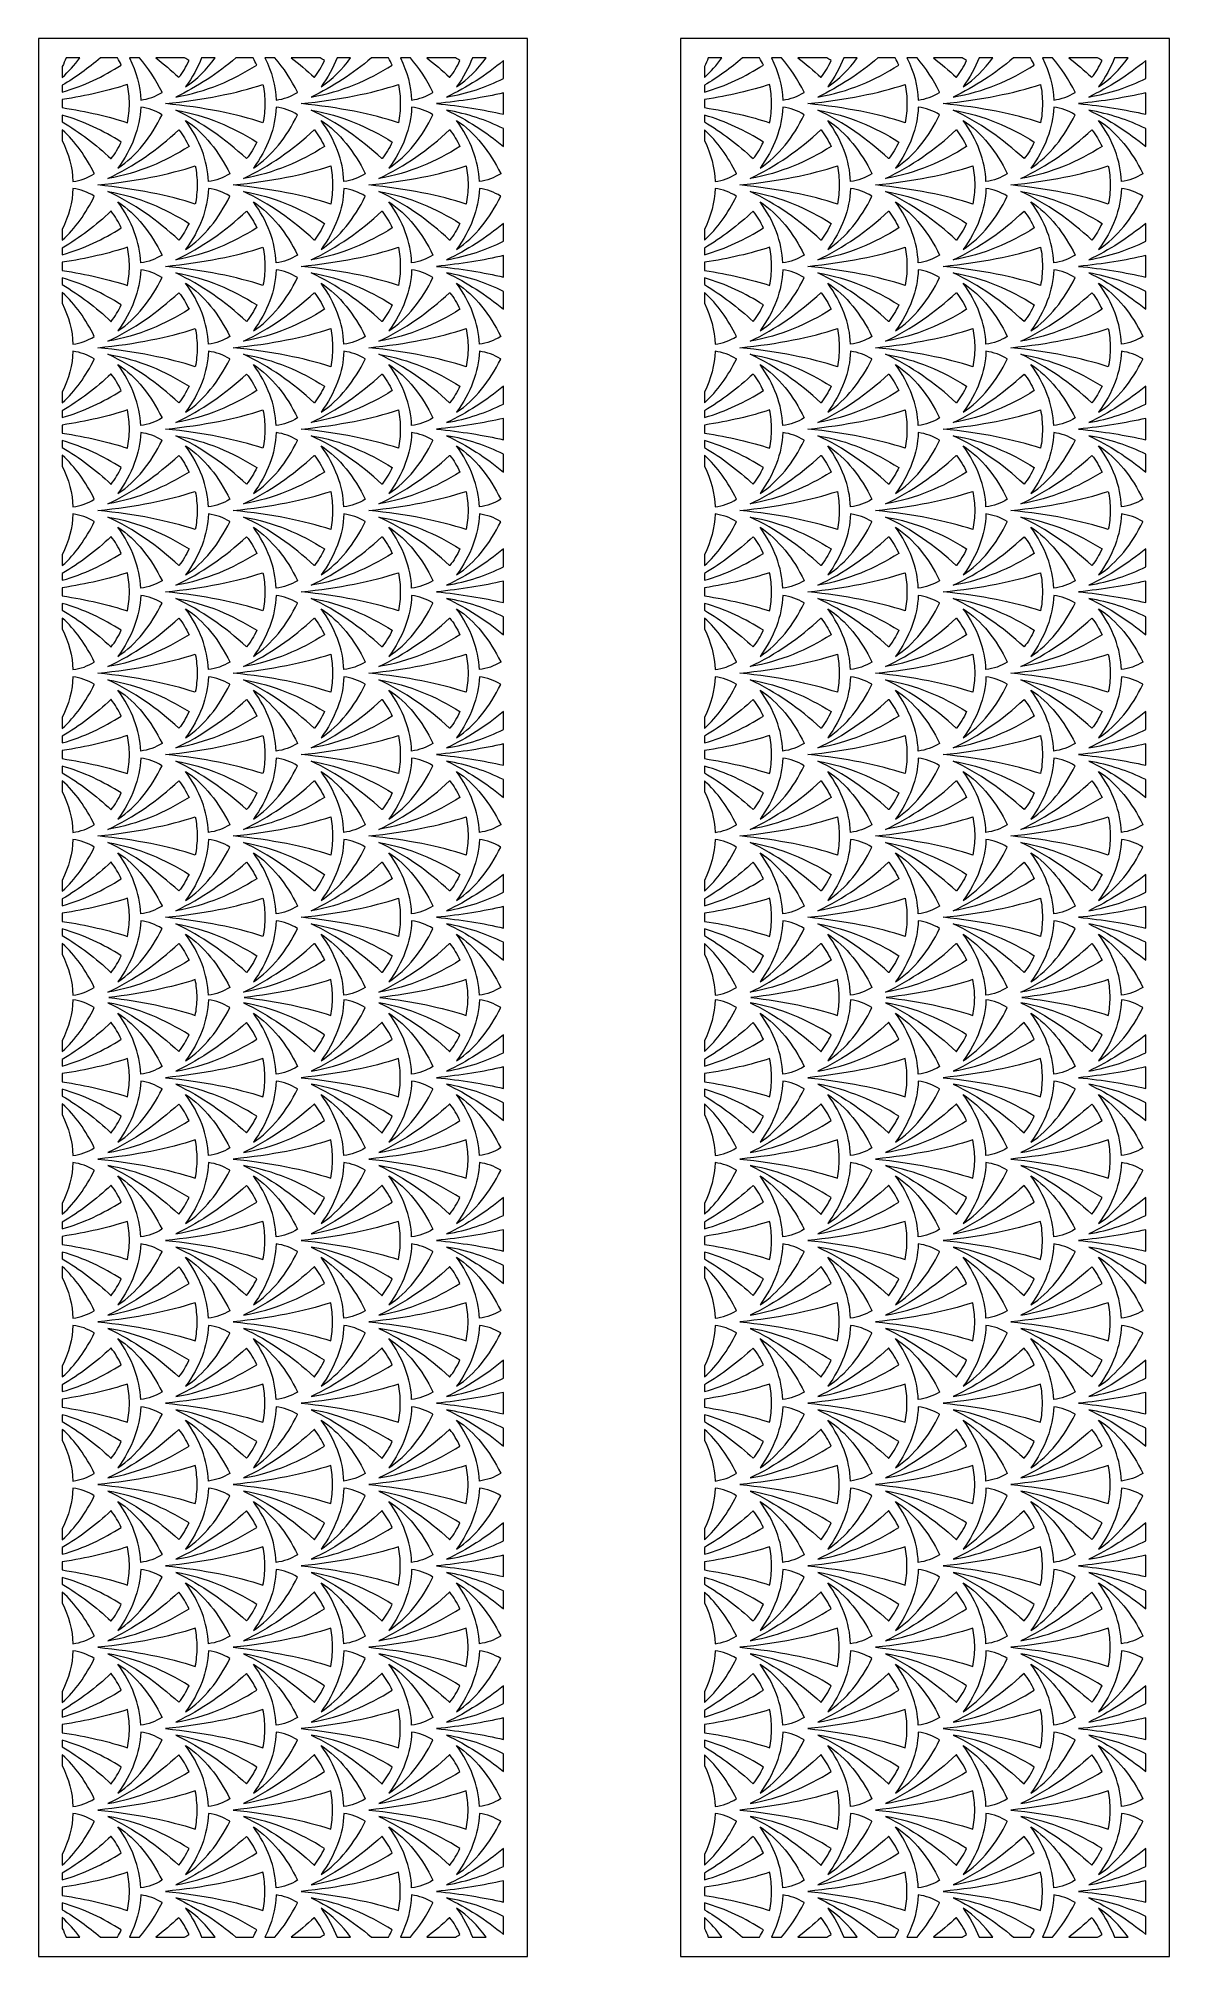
# Model space of a CAD drawing. Header units: centimetres. Extents: x -8.8 to 8, y -14.4 to 14.1.
import ezdxf

# ---------------------------------------------------------------- set-up
doc = ezdxf.new("R2010")
doc.units = ezdxf.units.CM
doc.header["$MEASUREMENT"] = 0
doc.layers.add('layer 1', color=7, linetype='Continuous')

msp = doc.modelspace()

# ---------------------------------------------------------------- linework, layer by layer
at = {"layer": 'layer 1', "color": 177, "lineweight": 9}
for points, knots in [([(-8.76996, 14.10717), (-8.76996, 14.10717), (-1.50609, 14.10717), (-1.50609, 14.10717), (-1.50609, 14.10717), (-1.50609, 14.10717), (-1.50609, -14.36721), (-1.50609, -14.36721), (-1.50609, -14.36721), (-1.50609, -14.36721), (-8.76996, -14.36721), (-8.76996, -14.36721), (-8.76996, -14.36721), (-8.76996, -14.36721), (-8.76996, 14.10717), (-8.76996, 14.10717)], [0, 0, 0, 0, 0.2, 0.2, 0.2, 0.2, 0.4, 0.4, 0.4, 0.4, 0.6, 0.6, 0.6, 0.6, 1, 1, 1, 1]), ([(-8.35765, 13.81662), (-8.35765, 13.81662), (-8.15554, 13.81662), (-8.15554, 13.81662), (-8.15554, 13.81662), (-8.23343, 13.70985), (-8.31974, 13.61245), (-8.41401, 13.52795), (-8.41401, 13.52795), (-8.41401, 13.52795), (-8.41401, 13.68747), (-8.41401, 13.68747), (-8.41401, 13.68747), (-8.39327, 13.73023), (-8.37447, 13.7733), (-8.35765, 13.81662)], [0, 0, 0, 0, 0.2, 0.2, 0.2, 0.2, 0.4, 0.4, 0.4, 0.4, 0.6, 0.6, 0.6, 0.6, 1, 1, 1, 1]), ([(-7.84818, 13.81662), (-7.84818, 13.81662), (-7.59393, 13.81662), (-7.59393, 13.81662), (-7.59393, 13.81662), (-7.57396, 13.78215), (-7.55544, 13.74628), (-7.53855, 13.70914), (-7.53855, 13.70914), (-7.80665, 13.5418), (-8.09381, 13.40224), (-8.41401, 13.31068), (-8.41401, 13.31068), (-8.41401, 13.31068), (-8.41401, 13.41066), (-8.41401, 13.41066), (-8.41401, 13.41066), (-8.21537, 13.52881), (-8.0271, 13.6647), (-7.84818, 13.81662)], [0, 0, 0, 0, 0.16666667, 0.16666667, 0.16666667, 0.16666667, 0.33333333, 0.33333333, 0.33333333, 0.33333333, 0.5, 0.5, 0.5, 0.5, 0.66666667, 0.66666667, 0.66666667, 0.66666667, 1, 1, 1, 1]), ([(-7.41754, 13.81662), (-7.41754, 13.81662), (-7.26863, 13.81662), (-7.26863, 13.81662), (-7.26863, 13.81662), (-7.13712, 13.66834), (-7.02479, 13.49411), (-6.93351, 13.30667), (-6.93351, 13.30667), (-6.93356, 13.3059), (-6.93362, 13.30517), (-6.93368, 13.30441), (-6.93368, 13.30441), (-7.03099, 13.24458), (-7.13779, 13.20531), (-7.2504, 13.19126), (-7.2504, 13.19126), (-7.25737, 13.39958), (-7.31538, 13.61219), (-7.41754, 13.81662)], [0, 0, 0, 0, 0.16666667, 0.16666667, 0.16666667, 0.16666667, 0.33333333, 0.33333333, 0.33333333, 0.33333333, 0.5, 0.5, 0.5, 0.5, 0.66666667, 0.66666667, 0.66666667, 0.66666667, 1, 1, 1, 1]), ([(-7.02634, 13.81662), (-7.02634, 13.81662), (-6.59888, 13.81662), (-6.59888, 13.81662), (-6.59888, 13.81662), (-6.57674, 13.80335), (-6.55472, 13.7899), (-6.53284, 13.77624), (-6.53284, 13.77624), (-6.57397, 13.68577), (-6.62459, 13.60278), (-6.68296, 13.52944), (-6.68296, 13.52944), (-6.68391, 13.52946), (-6.68483, 13.52948), (-6.68578, 13.52952), (-6.68578, 13.52952), (-6.79559, 13.63157), (-6.90904, 13.72742), (-7.02634, 13.81662)], [0, 0, 0, 0, 0.16666667, 0.16666667, 0.16666667, 0.16666667, 0.33333333, 0.33333333, 0.33333333, 0.33333333, 0.5, 0.5, 0.5, 0.5, 0.66666667, 0.66666667, 0.66666667, 0.66666667, 1, 1, 1, 1]), ([(-5.83677, 13.81662), (-5.83677, 13.81662), (-5.5825, 13.81662), (-5.5825, 13.81662), (-5.5825, 13.81662), (-5.56253, 13.78215), (-5.54401, 13.74628), (-5.52712, 13.70914), (-5.52712, 13.70914), (-5.88361, 13.48664), (-6.27377, 13.31316), (-6.73048, 13.23649), (-6.73048, 13.23649), (-6.40809, 13.38793), (-6.11145, 13.5834), (-5.83677, 13.81662)], [0, 0, 0, 0, 0.2, 0.2, 0.2, 0.2, 0.4, 0.4, 0.4, 0.4, 0.6, 0.6, 0.6, 0.6, 1, 1, 1, 1]), ([(-6.3462, 13.81662), (-6.3462, 13.81662), (-6.14411, 13.81662), (-6.14411, 13.81662), (-6.14411, 13.81662), (-6.26933, 13.64497), (-6.41632, 13.49749), (-6.5831, 13.38896), (-6.5831, 13.38896), (-6.48288, 13.52601), (-6.40314, 13.67003), (-6.3462, 13.81662)], [0, 0, 0, 0, 0.25, 0.25, 0.25, 0.25, 0.5, 0.5, 0.5, 0.5, 1, 1, 1, 1]), ([(-5.4061, 13.81662), (-5.4061, 13.81662), (-5.2572, 13.81662), (-5.2572, 13.81662), (-5.2572, 13.81662), (-5.12569, 13.66834), (-5.01336, 13.49411), (-4.92208, 13.30667), (-4.92208, 13.30667), (-4.92213, 13.3059), (-4.92219, 13.30517), (-4.92227, 13.30441), (-4.92227, 13.30441), (-5.01956, 13.24458), (-5.12635, 13.20531), (-5.23896, 13.19126), (-5.23896, 13.19126), (-5.24592, 13.39958), (-5.30393, 13.61219), (-5.4061, 13.81662)], [0, 0, 0, 0, 0.16666667, 0.16666667, 0.16666667, 0.16666667, 0.33333333, 0.33333333, 0.33333333, 0.33333333, 0.5, 0.5, 0.5, 0.5, 0.66666667, 0.66666667, 0.66666667, 0.66666667, 1, 1, 1, 1]), ([(-5.01491, 13.81662), (-5.01491, 13.81662), (-4.58744, 13.81662), (-4.58744, 13.81662), (-4.58744, 13.81662), (-4.56529, 13.80335), (-4.54328, 13.7899), (-4.5214, 13.77624), (-4.5214, 13.77624), (-4.56256, 13.68577), (-4.61316, 13.60278), (-4.67155, 13.52944), (-4.67155, 13.52944), (-4.67248, 13.52946), (-4.67342, 13.52948), (-4.67435, 13.52952), (-4.67435, 13.52952), (-4.78416, 13.63157), (-4.89761, 13.72742), (-5.01491, 13.81662)], [0, 0, 0, 0, 0.16666667, 0.16666667, 0.16666667, 0.16666667, 0.33333333, 0.33333333, 0.33333333, 0.33333333, 0.5, 0.5, 0.5, 0.5, 0.66666667, 0.66666667, 0.66666667, 0.66666667, 1, 1, 1, 1]), ([(-3.82534, 13.81662), (-3.82534, 13.81662), (-3.57107, 13.81662), (-3.57107, 13.81662), (-3.57107, 13.81662), (-3.55109, 13.78215), (-3.53258, 13.74628), (-3.51568, 13.70914), (-3.51568, 13.70914), (-3.87218, 13.48664), (-4.26233, 13.31316), (-4.71904, 13.23649), (-4.71904, 13.23649), (-4.39666, 13.38793), (-4.10002, 13.5834), (-3.82534, 13.81662)], [0, 0, 0, 0, 0.2, 0.2, 0.2, 0.2, 0.4, 0.4, 0.4, 0.4, 0.6, 0.6, 0.6, 0.6, 1, 1, 1, 1]), ([(-4.33478, 13.81662), (-4.33478, 13.81662), (-4.13269, 13.81662), (-4.13269, 13.81662), (-4.13269, 13.81662), (-4.25791, 13.64497), (-4.4049, 13.49749), (-4.57167, 13.38896), (-4.57167, 13.38896), (-4.47146, 13.52601), (-4.39172, 13.67003), (-4.33478, 13.81662)], [0, 0, 0, 0, 0.25, 0.25, 0.25, 0.25, 0.5, 0.5, 0.5, 0.5, 1, 1, 1, 1]), ([(-3.39469, 13.81662), (-3.39469, 13.81662), (-3.24578, 13.81662), (-3.24578, 13.81662), (-3.24578, 13.81662), (-3.11427, 13.66834), (-3.00193, 13.49411), (-2.91063, 13.30667), (-2.91063, 13.30667), (-2.9107, 13.3059), (-2.91077, 13.30517), (-2.91084, 13.30441), (-2.91084, 13.30441), (-3.00813, 13.24458), (-3.11492, 13.20531), (-3.22753, 13.19126), (-3.22753, 13.19126), (-3.23449, 13.39958), (-3.29252, 13.61219), (-3.39469, 13.81662)], [0, 0, 0, 0, 0.16666667, 0.16666667, 0.16666667, 0.16666667, 0.33333333, 0.33333333, 0.33333333, 0.33333333, 0.5, 0.5, 0.5, 0.5, 0.66666667, 0.66666667, 0.66666667, 0.66666667, 1, 1, 1, 1]), ([(-3.00348, 13.81662), (-3.00348, 13.81662), (-2.576, 13.81662), (-2.576, 13.81662), (-2.576, 13.81662), (-2.55386, 13.80335), (-2.53184, 13.7899), (-2.50996, 13.77624), (-2.50996, 13.77624), (-2.55112, 13.68577), (-2.60173, 13.60278), (-2.66011, 13.52944), (-2.66011, 13.52944), (-2.66105, 13.52946), (-2.66198, 13.52948), (-2.66294, 13.52952), (-2.66294, 13.52952), (-2.77274, 13.63157), (-2.88619, 13.72742), (-3.00348, 13.81662)], [0, 0, 0, 0, 0.16666667, 0.16666667, 0.16666667, 0.16666667, 0.33333333, 0.33333333, 0.33333333, 0.33333333, 0.5, 0.5, 0.5, 0.5, 0.66666667, 0.66666667, 0.66666667, 0.66666667, 1, 1, 1, 1]), ([(-1.86204, 13.77635), (-1.86204, 13.77635), (-1.86204, 13.51018), (-1.86204, 13.51018), (-1.86204, 13.51018), (-2.12024, 13.38452), (-2.39869, 13.28835), (-2.70761, 13.23649), (-2.70761, 13.23649), (-2.40398, 13.37912), (-2.12317, 13.56084), (-1.86204, 13.77635)], [0, 0, 0, 0, 0.25, 0.25, 0.25, 0.25, 0.5, 0.5, 0.5, 0.5, 1, 1, 1, 1]), ([(-2.32334, 13.81662), (-2.32334, 13.81662), (-2.12125, 13.81662), (-2.12125, 13.81662), (-2.12125, 13.81662), (-2.24647, 13.64497), (-2.39347, 13.49749), (-2.56026, 13.38896), (-2.56026, 13.38896), (-2.46002, 13.52601), (-2.38027, 13.67003), (-2.32334, 13.81662)], [0, 0, 0, 0, 0.25, 0.25, 0.25, 0.25, 0.5, 0.5, 0.5, 0.5, 1, 1, 1, 1]), ([(-8.41401, 13.07849), (-8.41401, 13.07849), (-8.41401, 13.19904), (-8.41401, 13.19904), (-8.41401, 13.19904), (-8.04776, 13.25564), (-7.7223, 13.33159), (-7.44613, 13.42223), (-7.44613, 13.42223), (-7.42773, 13.33144), (-7.41792, 13.23648), (-7.41792, 13.13874), (-7.41792, 13.13874), (-7.41792, 13.04102), (-7.42773, 12.94608), (-7.44613, 12.85529), (-7.44613, 12.85529), (-7.7223, 12.94592), (-8.04776, 13.02192), (-8.41401, 13.07849)], [0, 0, 0, 0, 0.16666667, 0.16666667, 0.16666667, 0.16666667, 0.33333333, 0.33333333, 0.33333333, 0.33333333, 0.5, 0.5, 0.5, 0.5, 0.66666667, 0.66666667, 0.66666667, 0.66666667, 1, 1, 1, 1]), ([(-5.43469, 12.85529), (-5.41632, 12.94608), (-5.40649, 13.04102), (-5.40649, 13.13874), (-5.40649, 13.13874), (-5.40649, 13.23648), (-5.4163, 13.33144), (-5.43469, 13.42223), (-5.43469, 13.42223), (-5.82594, 13.29383), (-6.31603, 13.19483), (-6.88098, 13.13876), (-6.88098, 13.13876), (-6.88093, 13.13876), (-6.88087, 13.13876), (-6.88082, 13.13874), (-6.88082, 13.13874), (-6.88087, 13.13874), (-6.88093, 13.13874), (-6.88098, 13.13874), (-6.88098, 13.13874), (-6.31603, 13.08267), (-5.82594, 12.98369), (-5.43469, 12.85529)], [0, 0, 0, 0, 0.14285714, 0.14285714, 0.14285714, 0.14285714, 0.28571429, 0.28571429, 0.28571429, 0.28571429, 0.42857143, 0.42857143, 0.42857143, 0.42857143, 0.57142857, 0.57142857, 0.57142857, 0.57142857, 0.71428571, 0.71428571, 0.71428571, 0.71428571, 1, 1, 1, 1]), ([(-3.42326, 12.85529), (-3.40488, 12.94608), (-3.39506, 13.04102), (-3.39506, 13.13874), (-3.39506, 13.13874), (-3.39506, 13.23648), (-3.40488, 13.33144), (-3.42326, 13.42223), (-3.42326, 13.42223), (-3.81451, 13.29383), (-4.3046, 13.19483), (-4.86956, 13.13876), (-4.86956, 13.13876), (-4.8695, 13.13876), (-4.86944, 13.13876), (-4.86938, 13.13874), (-4.86938, 13.13874), (-4.86944, 13.13874), (-4.8695, 13.13874), (-4.86956, 13.13874), (-4.86956, 13.13874), (-4.3046, 13.08267), (-3.81451, 12.98369), (-3.42326, 12.85529)], [0, 0, 0, 0, 0.14285714, 0.14285714, 0.14285714, 0.14285714, 0.28571429, 0.28571429, 0.28571429, 0.28571429, 0.42857143, 0.42857143, 0.42857143, 0.42857143, 0.57142857, 0.57142857, 0.57142857, 0.57142857, 0.71428571, 0.71428571, 0.71428571, 0.71428571, 1, 1, 1, 1]), ([(-1.86204, 13.29789), (-1.86204, 13.29789), (-1.86204, 12.97968), (-1.86204, 12.97968), (-1.86204, 12.97968), (-2.15841, 13.04823), (-2.49257, 13.10248), (-2.85813, 13.13874), (-2.85813, 13.13874), (-2.85807, 13.13874), (-2.85801, 13.13874), (-2.85795, 13.13874), (-2.85795, 13.13874), (-2.85801, 13.13876), (-2.85807, 13.13876), (-2.85813, 13.13876), (-2.85813, 13.13876), (-2.49257, 13.17505), (-2.15841, 13.22934), (-1.86204, 13.29789)], [0, 0, 0, 0, 0.16666667, 0.16666667, 0.16666667, 0.16666667, 0.33333333, 0.33333333, 0.33333333, 0.33333333, 0.5, 0.5, 0.5, 0.5, 0.66666667, 0.66666667, 0.66666667, 0.66666667, 1, 1, 1, 1]), ([(-8.41401, 12.86691), (-8.41401, 12.86691), (-8.41401, 12.96687), (-8.41401, 12.96687), (-8.41401, 12.96687), (-8.09381, 12.87533), (-7.80665, 12.73571), (-7.53855, 12.56839), (-7.53855, 12.56839), (-7.57971, 12.47791), (-7.63031, 12.39496), (-7.68867, 12.32159), (-7.68867, 12.32159), (-7.68964, 12.32163), (-7.69055, 12.32163), (-7.69151, 12.32167), (-7.69151, 12.32167), (-7.91641, 12.53072), (-8.15651, 12.71377), (-8.41401, 12.86691)], [0, 0, 0, 0, 0.16666667, 0.16666667, 0.16666667, 0.16666667, 0.33333333, 0.33333333, 0.33333333, 0.33333333, 0.5, 0.5, 0.5, 0.5, 0.66666667, 0.66666667, 0.66666667, 0.66666667, 1, 1, 1, 1]), ([(-7.58882, 12.18114), (-7.38058, 12.46586), (-7.26062, 12.78066), (-7.2504, 13.08623), (-7.2504, 13.08623), (-7.13813, 13.07225), (-7.03168, 13.03319), (-6.93462, 12.97371), (-6.93462, 12.97371), (-6.93425, 12.97274), (-6.93388, 12.97181), (-6.93351, 12.97086), (-6.93351, 12.97086), (-7.09185, 12.6457), (-7.31342, 12.3603), (-7.58882, 12.18114)], [0, 0, 0, 0, 0.2, 0.2, 0.2, 0.2, 0.4, 0.4, 0.4, 0.4, 0.6, 0.6, 0.6, 0.6, 1, 1, 1, 1]), ([(-5.67723, 12.32159), (-5.61888, 12.39496), (-5.56828, 12.47791), (-5.52712, 12.56839), (-5.52712, 12.56839), (-5.88361, 12.79087), (-6.27377, 12.96437), (-6.73048, 13.04102), (-6.73048, 13.04102), (-6.34586, 12.86037), (-5.99783, 12.617), (-5.68008, 12.32167), (-5.68008, 12.32167), (-5.67914, 12.32163), (-5.67821, 12.32163), (-5.67723, 12.32159)], [0, 0, 0, 0, 0.2, 0.2, 0.2, 0.2, 0.4, 0.4, 0.4, 0.4, 0.6, 0.6, 0.6, 0.6, 1, 1, 1, 1]), ([(-6.24468, 11.98343), (-6.13206, 11.99748), (-6.02529, 12.03676), (-5.92798, 12.09655), (-5.92798, 12.09655), (-5.9279, 12.09731), (-5.92785, 12.09806), (-5.92779, 12.09881), (-5.92779, 12.09881), (-6.08612, 12.42398), (-6.30771, 12.70937), (-6.5831, 12.88853), (-6.5831, 12.88853), (-6.37487, 12.60382), (-6.2549, 12.289), (-6.24468, 11.98343)], [0, 0, 0, 0, 0.2, 0.2, 0.2, 0.2, 0.4, 0.4, 0.4, 0.4, 0.6, 0.6, 0.6, 0.6, 1, 1, 1, 1]), ([(-5.57739, 12.18114), (-5.36915, 12.46586), (-5.24917, 12.78066), (-5.23896, 13.08623), (-5.23896, 13.08623), (-5.12672, 13.07225), (-5.02025, 13.03319), (-4.92319, 12.97371), (-4.92319, 12.97371), (-4.92281, 12.97274), (-4.92245, 12.97181), (-4.92208, 12.97086), (-4.92208, 12.97086), (-5.08041, 12.6457), (-5.30199, 12.3603), (-5.57739, 12.18114)], [0, 0, 0, 0, 0.2, 0.2, 0.2, 0.2, 0.4, 0.4, 0.4, 0.4, 0.6, 0.6, 0.6, 0.6, 1, 1, 1, 1]), ([(-3.66582, 12.32159), (-3.60745, 12.39496), (-3.55684, 12.47791), (-3.51568, 12.56839), (-3.51568, 12.56839), (-3.87218, 12.79087), (-4.26233, 12.96437), (-4.71904, 13.04102), (-4.71904, 13.04102), (-4.33443, 12.86037), (-3.98639, 12.617), (-3.66866, 12.32167), (-3.66866, 12.32167), (-3.6677, 12.32163), (-3.66676, 12.32163), (-3.66582, 12.32159)], [0, 0, 0, 0, 0.2, 0.2, 0.2, 0.2, 0.4, 0.4, 0.4, 0.4, 0.6, 0.6, 0.6, 0.6, 1, 1, 1, 1]), ([(-4.23324, 11.98343), (-4.12063, 11.99748), (-4.01385, 12.03676), (-3.91655, 12.09655), (-3.91655, 12.09655), (-3.91649, 12.09731), (-3.91641, 12.09806), (-3.91636, 12.09881), (-3.91636, 12.09881), (-4.07471, 12.42398), (-4.2963, 12.70937), (-4.57167, 12.88853), (-4.57167, 12.88853), (-4.36346, 12.60382), (-4.24347, 12.289), (-4.23324, 11.98343)], [0, 0, 0, 0, 0.2, 0.2, 0.2, 0.2, 0.4, 0.4, 0.4, 0.4, 0.6, 0.6, 0.6, 0.6, 1, 1, 1, 1]), ([(-3.56597, 12.18114), (-3.35774, 12.46586), (-3.23774, 12.78066), (-3.22753, 13.08623), (-3.22753, 13.08623), (-3.11528, 13.07225), (-3.00881, 13.03319), (-2.91178, 12.97371), (-2.91178, 12.97371), (-2.9114, 12.97274), (-2.91101, 12.97181), (-2.91063, 12.97086), (-2.91063, 12.97086), (-3.06899, 12.6457), (-3.29056, 12.3603), (-3.56597, 12.18114)], [0, 0, 0, 0, 0.2, 0.2, 0.2, 0.2, 0.4, 0.4, 0.4, 0.4, 0.6, 0.6, 0.6, 0.6, 1, 1, 1, 1]), ([(-1.86204, 12.76739), (-1.86204, 12.76739), (-1.86204, 12.50124), (-1.86204, 12.50124), (-1.86204, 12.50124), (-2.12317, 12.71675), (-2.40398, 12.8984), (-2.70761, 13.04102), (-2.70761, 13.04102), (-2.39869, 12.98917), (-2.12024, 12.89303), (-1.86204, 12.76739)], [0, 0, 0, 0, 0.25, 0.25, 0.25, 0.25, 0.5, 0.5, 0.5, 0.5, 1, 1, 1, 1]), ([(-2.22181, 11.98343), (-2.10922, 11.99748), (-2.00242, 12.03676), (-1.90511, 12.09655), (-1.90511, 12.09655), (-1.90506, 12.09731), (-1.90497, 12.09806), (-1.90492, 12.09881), (-1.90492, 12.09881), (-2.06328, 12.42398), (-2.28485, 12.70937), (-2.56026, 12.88853), (-2.56026, 12.88853), (-2.35201, 12.60382), (-2.23204, 12.289), (-2.22181, 11.98343)], [0, 0, 0, 0, 0.2, 0.2, 0.2, 0.2, 0.4, 0.4, 0.4, 0.4, 0.6, 0.6, 0.6, 0.6, 1, 1, 1, 1]), ([(-8.41401, 12.5901), (-8.41401, 12.5901), (-8.41401, 12.74961), (-8.41401, 12.74961), (-8.41401, 12.74961), (-8.22103, 12.57662), (-8.06131, 12.34954), (-7.9392, 12.09881), (-7.9392, 12.09881), (-7.93926, 12.09806), (-7.93934, 12.09731), (-7.9394, 12.09655), (-7.9394, 12.09655), (-8.03672, 12.03676), (-8.14349, 11.99748), (-8.25609, 11.98343), (-8.25609, 11.98343), (-8.26286, 12.18541), (-8.31758, 12.39143), (-8.41401, 12.5901)], [0, 0, 0, 0, 0.16666667, 0.16666667, 0.16666667, 0.16666667, 0.33333333, 0.33333333, 0.33333333, 0.33333333, 0.5, 0.5, 0.5, 0.5, 0.66666667, 0.66666667, 0.66666667, 0.66666667, 1, 1, 1, 1]), ([(-6.53284, 12.50129), (-6.57397, 12.59172), (-6.62454, 12.67466), (-6.68288, 12.74797), (-6.68288, 12.74797), (-6.68386, 12.74798), (-6.68481, 12.748), (-6.68578, 12.748), (-6.68578, 12.748), (-7.00353, 12.45268), (-7.35157, 12.2093), (-7.73619, 12.02865), (-7.73619, 12.02865), (-7.27948, 12.10531), (-6.8893, 12.27879), (-6.53284, 12.50129)], [0, 0, 0, 0, 0.2, 0.2, 0.2, 0.2, 0.4, 0.4, 0.4, 0.4, 0.6, 0.6, 0.6, 0.6, 1, 1, 1, 1]), ([(-4.5214, 12.50129), (-4.56254, 12.59172), (-4.61312, 12.67466), (-4.67144, 12.74797), (-4.67144, 12.74797), (-4.67243, 12.74798), (-4.6734, 12.748), (-4.67435, 12.748), (-4.67435, 12.748), (-4.9921, 12.45268), (-5.34014, 12.2093), (-5.72476, 12.02865), (-5.72476, 12.02865), (-5.26804, 12.10531), (-4.87788, 12.27879), (-4.5214, 12.50129)], [0, 0, 0, 0, 0.2, 0.2, 0.2, 0.2, 0.4, 0.4, 0.4, 0.4, 0.6, 0.6, 0.6, 0.6, 1, 1, 1, 1]), ([(-2.50996, 12.50129), (-2.55111, 12.59172), (-2.60168, 12.67466), (-2.66004, 12.74797), (-2.66004, 12.74797), (-2.66099, 12.74798), (-2.66197, 12.748), (-2.66294, 12.748), (-2.66294, 12.748), (-2.98067, 12.45268), (-3.32871, 12.2093), (-3.71333, 12.02865), (-3.71333, 12.02865), (-3.25661, 12.10531), (-2.86645, 12.27879), (-2.50996, 12.50129)], [0, 0, 0, 0, 0.2, 0.2, 0.2, 0.2, 0.4, 0.4, 0.4, 0.4, 0.6, 0.6, 0.6, 0.6, 1, 1, 1, 1]), ([(-6.44041, 11.64745), (-6.42201, 11.73823), (-6.4122, 11.83318), (-6.4122, 11.9309), (-6.4122, 11.9309), (-6.4122, 12.02865), (-6.42201, 12.12361), (-6.44041, 12.21439), (-6.44041, 12.21439), (-6.83164, 12.08599), (-7.32175, 11.987), (-7.88669, 11.93092), (-7.88669, 11.93092), (-7.88664, 11.93092), (-7.8866, 11.93092), (-7.88653, 11.9309), (-7.88653, 11.9309), (-7.8866, 11.9309), (-7.88664, 11.9309), (-7.88669, 11.9309), (-7.88669, 11.9309), (-7.32175, 11.87482), (-6.83164, 11.77585), (-6.44041, 11.64745)], [0, 0, 0, 0, 0.14285714, 0.14285714, 0.14285714, 0.14285714, 0.28571429, 0.28571429, 0.28571429, 0.28571429, 0.42857143, 0.42857143, 0.42857143, 0.42857143, 0.57142857, 0.57142857, 0.57142857, 0.57142857, 0.71428571, 0.71428571, 0.71428571, 0.71428571, 1, 1, 1, 1]), ([(-4.42897, 11.64745), (-4.4106, 11.73823), (-4.40079, 11.83318), (-4.40079, 11.9309), (-4.40079, 11.9309), (-4.40079, 12.02865), (-4.4106, 12.12361), (-4.42897, 12.21439), (-4.42897, 12.21439), (-4.82023, 12.08599), (-5.31031, 11.987), (-5.87526, 11.93092), (-5.87526, 11.93092), (-5.87522, 11.93092), (-5.87517, 11.93092), (-5.8751, 11.9309), (-5.8751, 11.9309), (-5.87517, 11.9309), (-5.87522, 11.9309), (-5.87526, 11.9309), (-5.87526, 11.9309), (-5.31031, 11.87482), (-4.82023, 11.77585), (-4.42897, 11.64745)], [0, 0, 0, 0, 0.14285714, 0.14285714, 0.14285714, 0.14285714, 0.28571429, 0.28571429, 0.28571429, 0.28571429, 0.42857143, 0.42857143, 0.42857143, 0.42857143, 0.57142857, 0.57142857, 0.57142857, 0.57142857, 0.71428571, 0.71428571, 0.71428571, 0.71428571, 1, 1, 1, 1]), ([(-2.41754, 11.64745), (-2.39917, 11.73823), (-2.38936, 11.83318), (-2.38936, 11.9309), (-2.38936, 11.9309), (-2.38936, 12.02865), (-2.39917, 12.12361), (-2.41754, 12.21439), (-2.41754, 12.21439), (-2.8088, 12.08599), (-3.29888, 11.987), (-3.86384, 11.93092), (-3.86384, 11.93092), (-3.86379, 11.93092), (-3.86372, 11.93092), (-3.86367, 11.9309), (-3.86367, 11.9309), (-3.86372, 11.9309), (-3.86379, 11.9309), (-3.86384, 11.9309), (-3.86384, 11.9309), (-3.29888, 11.87482), (-2.8088, 11.77585), (-2.41754, 11.64745)], [0, 0, 0, 0, 0.14285714, 0.14285714, 0.14285714, 0.14285714, 0.28571429, 0.28571429, 0.28571429, 0.28571429, 0.42857143, 0.42857143, 0.42857143, 0.42857143, 0.57142857, 0.57142857, 0.57142857, 0.57142857, 0.71428571, 0.71428571, 0.71428571, 0.71428571, 1, 1, 1, 1]), ([(-8.41401, 11.11226), (-8.41401, 11.11226), (-8.41401, 11.27178), (-8.41401, 11.27178), (-8.41401, 11.27178), (-8.31758, 11.47046), (-8.26286, 11.67644), (-8.25609, 11.87838), (-8.25609, 11.87838), (-8.14385, 11.86441), (-8.0374, 11.82536), (-7.94034, 11.76585), (-7.94034, 11.76585), (-7.93996, 11.7649), (-7.93957, 11.76396), (-7.9392, 11.76301), (-7.9392, 11.76301), (-8.06131, 11.51228), (-8.22103, 11.28524), (-8.41401, 11.11226)], [0, 0, 0, 0, 0.16666667, 0.16666667, 0.16666667, 0.16666667, 0.33333333, 0.33333333, 0.33333333, 0.33333333, 0.5, 0.5, 0.5, 0.5, 0.66666667, 0.66666667, 0.66666667, 0.66666667, 1, 1, 1, 1]), ([(-6.68296, 11.11375), (-6.62459, 11.18711), (-6.57397, 11.27007), (-6.53284, 11.36054), (-6.53284, 11.36054), (-6.8893, 11.58304), (-7.27948, 11.75652), (-7.73619, 11.83318), (-7.73619, 11.83318), (-7.35157, 11.65252), (-7.00353, 11.40916), (-6.68578, 11.11382), (-6.68578, 11.11382), (-6.68483, 11.1138), (-6.68391, 11.11378), (-6.68296, 11.11375)], [0, 0, 0, 0, 0.2, 0.2, 0.2, 0.2, 0.4, 0.4, 0.4, 0.4, 0.6, 0.6, 0.6, 0.6, 1, 1, 1, 1]), ([(-7.2504, 10.77559), (-7.13779, 10.78964), (-7.03099, 10.8289), (-6.93368, 10.88871), (-6.93368, 10.88871), (-6.93362, 10.88947), (-6.93356, 10.89021), (-6.93351, 10.89097), (-6.93351, 10.89097), (-7.09185, 11.21613), (-7.31342, 11.50152), (-7.58882, 11.68071), (-7.58882, 11.68071), (-7.38058, 11.39596), (-7.26062, 11.08116), (-7.2504, 10.77559)], [0, 0, 0, 0, 0.2, 0.2, 0.2, 0.2, 0.4, 0.4, 0.4, 0.4, 0.6, 0.6, 0.6, 0.6, 1, 1, 1, 1]), ([(-6.5831, 10.97329), (-6.37487, 11.25801), (-6.2549, 11.57281), (-6.24468, 11.87838), (-6.24468, 11.87838), (-6.13244, 11.86441), (-6.02597, 11.82536), (-5.9289, 11.76585), (-5.9289, 11.76585), (-5.92853, 11.7649), (-5.92816, 11.76396), (-5.92779, 11.76301), (-5.92779, 11.76301), (-6.08612, 11.43787), (-6.30771, 11.15246), (-6.5831, 10.97329)], [0, 0, 0, 0, 0.2, 0.2, 0.2, 0.2, 0.4, 0.4, 0.4, 0.4, 0.6, 0.6, 0.6, 0.6, 1, 1, 1, 1]), ([(-4.67155, 11.11375), (-4.61316, 11.18711), (-4.56256, 11.27007), (-4.5214, 11.36054), (-4.5214, 11.36054), (-4.87788, 11.58304), (-5.26804, 11.75652), (-5.72476, 11.83318), (-5.72476, 11.83318), (-5.34014, 11.65252), (-4.9921, 11.40916), (-4.67435, 11.11382), (-4.67435, 11.11382), (-4.67342, 11.1138), (-4.67248, 11.11378), (-4.67155, 11.11375)], [0, 0, 0, 0, 0.2, 0.2, 0.2, 0.2, 0.4, 0.4, 0.4, 0.4, 0.6, 0.6, 0.6, 0.6, 1, 1, 1, 1]), ([(-5.23896, 10.77559), (-5.12635, 10.78964), (-5.01956, 10.8289), (-4.92227, 10.88871), (-4.92227, 10.88871), (-4.92219, 10.88947), (-4.92213, 10.89021), (-4.92208, 10.89097), (-4.92208, 10.89097), (-5.08041, 11.21613), (-5.30199, 11.50152), (-5.57739, 11.68071), (-5.57739, 11.68071), (-5.36915, 11.39596), (-5.24917, 11.08116), (-5.23896, 10.77559)], [0, 0, 0, 0, 0.2, 0.2, 0.2, 0.2, 0.4, 0.4, 0.4, 0.4, 0.6, 0.6, 0.6, 0.6, 1, 1, 1, 1]), ([(-4.57167, 10.97329), (-4.36346, 11.25801), (-4.24347, 11.57281), (-4.23324, 11.87838), (-4.23324, 11.87838), (-4.12101, 11.86441), (-4.01453, 11.82536), (-3.91748, 11.76585), (-3.91748, 11.76585), (-3.9171, 11.7649), (-3.91672, 11.76396), (-3.91636, 11.76301), (-3.91636, 11.76301), (-4.07471, 11.43787), (-4.2963, 11.15246), (-4.57167, 10.97329)], [0, 0, 0, 0, 0.2, 0.2, 0.2, 0.2, 0.4, 0.4, 0.4, 0.4, 0.6, 0.6, 0.6, 0.6, 1, 1, 1, 1]), ([(-2.66011, 11.11375), (-2.60173, 11.18711), (-2.55112, 11.27007), (-2.50996, 11.36054), (-2.50996, 11.36054), (-2.86645, 11.58304), (-3.25661, 11.75652), (-3.71333, 11.83318), (-3.71333, 11.83318), (-3.32871, 11.65252), (-2.98067, 11.40916), (-2.66294, 11.11382), (-2.66294, 11.11382), (-2.66198, 11.1138), (-2.66105, 11.11378), (-2.66011, 11.11375)], [0, 0, 0, 0, 0.2, 0.2, 0.2, 0.2, 0.4, 0.4, 0.4, 0.4, 0.6, 0.6, 0.6, 0.6, 1, 1, 1, 1]), ([(-3.22753, 10.77559), (-3.11492, 10.78964), (-3.00813, 10.8289), (-2.91084, 10.88871), (-2.91084, 10.88871), (-2.91077, 10.88947), (-2.9107, 10.89021), (-2.91063, 10.89097), (-2.91063, 10.89097), (-3.06899, 11.21613), (-3.29056, 11.50152), (-3.56597, 11.68071), (-3.56597, 11.68071), (-3.35774, 11.39596), (-3.23774, 11.08116), (-3.22753, 10.77559)], [0, 0, 0, 0, 0.2, 0.2, 0.2, 0.2, 0.4, 0.4, 0.4, 0.4, 0.6, 0.6, 0.6, 0.6, 1, 1, 1, 1]), ([(-2.56026, 10.97329), (-2.35201, 11.25801), (-2.23204, 11.57281), (-2.22181, 11.87838), (-2.22181, 11.87838), (-2.10957, 11.86441), (-2.0031, 11.82536), (-1.90605, 11.76585), (-1.90605, 11.76585), (-1.90569, 11.7649), (-1.90529, 11.76396), (-1.90492, 11.76301), (-1.90492, 11.76301), (-2.06328, 11.43787), (-2.28485, 11.15246), (-2.56026, 10.97329)], [0, 0, 0, 0, 0.2, 0.2, 0.2, 0.2, 0.4, 0.4, 0.4, 0.4, 0.6, 0.6, 0.6, 0.6, 1, 1, 1, 1]), ([(-8.41401, 10.89499), (-8.41401, 10.89499), (-8.41401, 10.99497), (-8.41401, 10.99497), (-8.41401, 10.99497), (-8.15651, 11.14813), (-7.91641, 11.33111), (-7.69151, 11.54016), (-7.69151, 11.54016), (-7.69053, 11.54016), (-7.68957, 11.54014), (-7.6886, 11.54014), (-7.6886, 11.54014), (-7.63025, 11.46681), (-7.57968, 11.38387), (-7.53855, 11.29344), (-7.53855, 11.29344), (-7.80665, 11.12611), (-8.09381, 10.98654), (-8.41401, 10.89499)], [0, 0, 0, 0, 0.16666667, 0.16666667, 0.16666667, 0.16666667, 0.33333333, 0.33333333, 0.33333333, 0.33333333, 0.5, 0.5, 0.5, 0.5, 0.66666667, 0.66666667, 0.66666667, 0.66666667, 1, 1, 1, 1]), ([(-5.52712, 11.29344), (-5.56825, 11.38387), (-5.61882, 11.46681), (-5.67716, 11.54014), (-5.67716, 11.54014), (-5.67814, 11.54014), (-5.67911, 11.54016), (-5.68008, 11.54016), (-5.68008, 11.54016), (-5.99783, 11.24483), (-6.34586, 11.00145), (-6.73048, 10.82082), (-6.73048, 10.82082), (-6.27377, 10.89747), (-5.88361, 11.07097), (-5.52712, 11.29344)], [0, 0, 0, 0, 0.2, 0.2, 0.2, 0.2, 0.4, 0.4, 0.4, 0.4, 0.6, 0.6, 0.6, 0.6, 1, 1, 1, 1]), ([(-3.51568, 11.29344), (-3.55682, 11.38387), (-3.60741, 11.46681), (-3.66573, 11.54014), (-3.66573, 11.54014), (-3.66671, 11.54014), (-3.66768, 11.54016), (-3.66866, 11.54016), (-3.66866, 11.54016), (-3.98639, 11.24483), (-4.33443, 11.00145), (-4.71904, 10.82082), (-4.71904, 10.82082), (-4.26233, 10.89747), (-3.87218, 11.07097), (-3.51568, 11.29344)], [0, 0, 0, 0, 0.2, 0.2, 0.2, 0.2, 0.4, 0.4, 0.4, 0.4, 0.6, 0.6, 0.6, 0.6, 1, 1, 1, 1]), ([(-1.86204, 11.36065), (-1.86204, 11.36065), (-1.86204, 11.09449), (-1.86204, 11.09449), (-1.86204, 11.09449), (-2.12024, 10.96884), (-2.39869, 10.87267), (-2.70761, 10.82082), (-2.70761, 10.82082), (-2.40398, 10.96342), (-2.12317, 11.14516), (-1.86204, 11.36065)], [0, 0, 0, 0, 0.25, 0.25, 0.25, 0.25, 0.5, 0.5, 0.5, 0.5, 1, 1, 1, 1]), ([(-8.41401, 10.66282), (-8.41401, 10.66282), (-8.41401, 10.78337), (-8.41401, 10.78337), (-8.41401, 10.78337), (-8.04776, 10.83995), (-7.7223, 10.9159), (-7.44613, 11.00655), (-7.44613, 11.00655), (-7.42773, 10.91578), (-7.41792, 10.8208), (-7.41792, 10.72307), (-7.41792, 10.72307), (-7.41792, 10.62535), (-7.42773, 10.53038), (-7.44613, 10.4396), (-7.44613, 10.4396), (-7.7223, 10.53024), (-8.04776, 10.60624), (-8.41401, 10.66282)], [0, 0, 0, 0, 0.16666667, 0.16666667, 0.16666667, 0.16666667, 0.33333333, 0.33333333, 0.33333333, 0.33333333, 0.5, 0.5, 0.5, 0.5, 0.66666667, 0.66666667, 0.66666667, 0.66666667, 1, 1, 1, 1]), ([(-5.43469, 10.4396), (-5.41632, 10.53038), (-5.40649, 10.62535), (-5.40649, 10.72307), (-5.40649, 10.72307), (-5.40649, 10.8208), (-5.4163, 10.91578), (-5.43469, 11.00655), (-5.43469, 11.00655), (-5.82594, 10.87814), (-6.31603, 10.77915), (-6.88098, 10.72307), (-6.88098, 10.72307), (-6.88093, 10.72307), (-6.88087, 10.72307), (-6.88082, 10.72307), (-6.88082, 10.72307), (-6.88087, 10.72307), (-6.88093, 10.72307), (-6.88098, 10.72306), (-6.88098, 10.72306), (-6.31603, 10.66699), (-5.82594, 10.56802), (-5.43469, 10.4396)], [0, 0, 0, 0, 0.14285714, 0.14285714, 0.14285714, 0.14285714, 0.28571429, 0.28571429, 0.28571429, 0.28571429, 0.42857143, 0.42857143, 0.42857143, 0.42857143, 0.57142857, 0.57142857, 0.57142857, 0.57142857, 0.71428571, 0.71428571, 0.71428571, 0.71428571, 1, 1, 1, 1]), ([(-3.42326, 10.4396), (-3.40488, 10.53038), (-3.39506, 10.62535), (-3.39506, 10.72307), (-3.39506, 10.72307), (-3.39506, 10.8208), (-3.40488, 10.91578), (-3.42326, 11.00655), (-3.42326, 11.00655), (-3.81451, 10.87814), (-4.3046, 10.77915), (-4.86956, 10.72307), (-4.86956, 10.72307), (-4.8695, 10.72307), (-4.86944, 10.72307), (-4.86938, 10.72307), (-4.86938, 10.72307), (-4.86944, 10.72307), (-4.8695, 10.72307), (-4.86956, 10.72306), (-4.86956, 10.72306), (-4.3046, 10.66699), (-3.81451, 10.56802), (-3.42326, 10.4396)], [0, 0, 0, 0, 0.14285714, 0.14285714, 0.14285714, 0.14285714, 0.28571429, 0.28571429, 0.28571429, 0.28571429, 0.42857143, 0.42857143, 0.42857143, 0.42857143, 0.57142857, 0.57142857, 0.57142857, 0.57142857, 0.71428571, 0.71428571, 0.71428571, 0.71428571, 1, 1, 1, 1]), ([(-1.86204, 10.8822), (-1.86204, 10.8822), (-1.86204, 10.56398), (-1.86204, 10.56398), (-1.86204, 10.56398), (-2.15841, 10.63254), (-2.49257, 10.68678), (-2.85813, 10.72306), (-2.85813, 10.72306), (-2.85807, 10.72307), (-2.85801, 10.72307), (-2.85795, 10.72307), (-2.85795, 10.72307), (-2.85801, 10.72307), (-2.85807, 10.72307), (-2.85813, 10.72307), (-2.85813, 10.72307), (-2.49257, 10.75935), (-2.15841, 10.81363), (-1.86204, 10.8822)], [0, 0, 0, 0, 0.16666667, 0.16666667, 0.16666667, 0.16666667, 0.33333333, 0.33333333, 0.33333333, 0.33333333, 0.5, 0.5, 0.5, 0.5, 0.66666667, 0.66666667, 0.66666667, 0.66666667, 1, 1, 1, 1]), ([(-8.41401, 10.45124), (-8.41401, 10.45124), (-8.41401, 10.55119), (-8.41401, 10.55119), (-8.41401, 10.55119), (-8.09381, 10.45966), (-7.80665, 10.32003), (-7.53855, 10.1527), (-7.53855, 10.1527), (-7.57971, 10.06224), (-7.63031, 9.97926), (-7.68867, 9.90592), (-7.68867, 9.90592), (-7.68964, 9.90594), (-7.69055, 9.90595), (-7.69151, 9.90597), (-7.69151, 9.90597), (-7.91641, 10.11502), (-8.15651, 10.29808), (-8.41401, 10.45124)], [0, 0, 0, 0, 0.16666667, 0.16666667, 0.16666667, 0.16666667, 0.33333333, 0.33333333, 0.33333333, 0.33333333, 0.5, 0.5, 0.5, 0.5, 0.66666667, 0.66666667, 0.66666667, 0.66666667, 1, 1, 1, 1]), ([(-7.58882, 9.76544), (-7.38058, 10.05017), (-7.26062, 10.36499), (-7.2504, 10.67056), (-7.2504, 10.67056), (-7.13813, 10.65656), (-7.03168, 10.6175), (-6.93462, 10.558), (-6.93462, 10.558), (-6.93425, 10.55705), (-6.93388, 10.55612), (-6.93351, 10.55516), (-6.93351, 10.55516), (-7.09185, 10.23003), (-7.31342, 9.94461), (-7.58882, 9.76544)], [0, 0, 0, 0, 0.2, 0.2, 0.2, 0.2, 0.4, 0.4, 0.4, 0.4, 0.6, 0.6, 0.6, 0.6, 1, 1, 1, 1]), ([(-5.67723, 9.90592), (-5.61888, 9.97926), (-5.56828, 10.06224), (-5.52712, 10.1527), (-5.52712, 10.1527), (-5.88361, 10.37519), (-6.27377, 10.54866), (-6.73048, 10.62533), (-6.73048, 10.62533), (-6.34586, 10.4447), (-5.99783, 10.20133), (-5.68008, 9.90597), (-5.68008, 9.90597), (-5.67914, 9.90595), (-5.67821, 9.90594), (-5.67723, 9.90592)], [0, 0, 0, 0, 0.2, 0.2, 0.2, 0.2, 0.4, 0.4, 0.4, 0.4, 0.6, 0.6, 0.6, 0.6, 1, 1, 1, 1]), ([(-5.57739, 9.76544), (-5.36915, 10.05017), (-5.24917, 10.36499), (-5.23896, 10.67056), (-5.23896, 10.67056), (-5.12672, 10.65656), (-5.02025, 10.6175), (-4.92319, 10.558), (-4.92319, 10.558), (-4.92281, 10.55705), (-4.92245, 10.55612), (-4.92208, 10.55516), (-4.92208, 10.55516), (-5.08041, 10.23003), (-5.30199, 9.94461), (-5.57739, 9.76544)], [0, 0, 0, 0, 0.2, 0.2, 0.2, 0.2, 0.4, 0.4, 0.4, 0.4, 0.6, 0.6, 0.6, 0.6, 1, 1, 1, 1]), ([(-3.66582, 9.90592), (-3.60745, 9.97926), (-3.55684, 10.06224), (-3.51568, 10.1527), (-3.51568, 10.1527), (-3.87218, 10.37519), (-4.26233, 10.54866), (-4.71904, 10.62533), (-4.71904, 10.62533), (-4.33443, 10.4447), (-3.98639, 10.20133), (-3.66866, 9.90597), (-3.66866, 9.90597), (-3.6677, 9.90595), (-3.66676, 9.90594), (-3.66582, 9.90592)], [0, 0, 0, 0, 0.2, 0.2, 0.2, 0.2, 0.4, 0.4, 0.4, 0.4, 0.6, 0.6, 0.6, 0.6, 1, 1, 1, 1]), ([(-3.56597, 9.76544), (-3.35774, 10.05017), (-3.23774, 10.36499), (-3.22753, 10.67056), (-3.22753, 10.67056), (-3.11528, 10.65656), (-3.00881, 10.6175), (-2.91178, 10.558), (-2.91178, 10.558), (-2.9114, 10.55705), (-2.91101, 10.55612), (-2.91063, 10.55516), (-2.91063, 10.55516), (-3.06899, 10.23003), (-3.29056, 9.94461), (-3.56597, 9.76544)], [0, 0, 0, 0, 0.2, 0.2, 0.2, 0.2, 0.4, 0.4, 0.4, 0.4, 0.6, 0.6, 0.6, 0.6, 1, 1, 1, 1]), ([(-1.86204, 10.35169), (-1.86204, 10.35169), (-1.86204, 10.08554), (-1.86204, 10.08554), (-1.86204, 10.08554), (-2.12317, 10.30105), (-2.40398, 10.48271), (-2.70761, 10.62533), (-2.70761, 10.62533), (-2.39869, 10.57348), (-2.12024, 10.47735), (-1.86204, 10.35169)], [0, 0, 0, 0, 0.25, 0.25, 0.25, 0.25, 0.5, 0.5, 0.5, 0.5, 1, 1, 1, 1]), ([(-8.41401, 10.17442), (-8.41401, 10.17442), (-8.41401, 10.33393), (-8.41401, 10.33393), (-8.41401, 10.33393), (-8.22103, 10.16095), (-8.06131, 9.93387), (-7.9392, 9.68314), (-7.9392, 9.68314), (-7.93926, 9.68236), (-7.93934, 9.68163), (-7.9394, 9.68086), (-7.9394, 9.68086), (-8.03672, 9.62105), (-8.14349, 9.58179), (-8.25609, 9.56775), (-8.25609, 9.56775), (-8.26286, 9.76971), (-8.31758, 9.97574), (-8.41401, 10.17442)], [0, 0, 0, 0, 0.16666667, 0.16666667, 0.16666667, 0.16666667, 0.33333333, 0.33333333, 0.33333333, 0.33333333, 0.5, 0.5, 0.5, 0.5, 0.66666667, 0.66666667, 0.66666667, 0.66666667, 1, 1, 1, 1]), ([(-6.53284, 10.08562), (-6.57397, 10.17603), (-6.62454, 10.25897), (-6.68288, 10.33229), (-6.68288, 10.33229), (-6.68386, 10.33229), (-6.68481, 10.33231), (-6.68578, 10.33231), (-6.68578, 10.33231), (-7.00353, 10.03698), (-7.35157, 9.79361), (-7.73619, 9.61297), (-7.73619, 9.61297), (-7.27948, 9.68964), (-6.8893, 9.86312), (-6.53284, 10.08562)], [0, 0, 0, 0, 0.2, 0.2, 0.2, 0.2, 0.4, 0.4, 0.4, 0.4, 0.6, 0.6, 0.6, 0.6, 1, 1, 1, 1]), ([(-6.24468, 9.56775), (-6.13206, 9.58179), (-6.02529, 9.62105), (-5.92798, 9.68086), (-5.92798, 9.68086), (-5.9279, 9.68163), (-5.92785, 9.68236), (-5.92779, 9.68314), (-5.92779, 9.68314), (-6.08612, 10.00829), (-6.30771, 10.29369), (-6.5831, 10.47286), (-6.5831, 10.47286), (-6.37487, 10.18813), (-6.2549, 9.87332), (-6.24468, 9.56775)], [0, 0, 0, 0, 0.2, 0.2, 0.2, 0.2, 0.4, 0.4, 0.4, 0.4, 0.6, 0.6, 0.6, 0.6, 1, 1, 1, 1]), ([(-4.5214, 10.08562), (-4.56254, 10.17603), (-4.61312, 10.25897), (-4.67144, 10.33229), (-4.67144, 10.33229), (-4.67243, 10.33229), (-4.6734, 10.33231), (-4.67435, 10.33231), (-4.67435, 10.33231), (-4.9921, 10.03698), (-5.34014, 9.79361), (-5.72476, 9.61297), (-5.72476, 9.61297), (-5.26804, 9.68964), (-4.87788, 9.86312), (-4.5214, 10.08562)], [0, 0, 0, 0, 0.2, 0.2, 0.2, 0.2, 0.4, 0.4, 0.4, 0.4, 0.6, 0.6, 0.6, 0.6, 1, 1, 1, 1]), ([(-4.23324, 9.56775), (-4.12063, 9.58179), (-4.01385, 9.62105), (-3.91655, 9.68086), (-3.91655, 9.68086), (-3.91649, 9.68163), (-3.91641, 9.68236), (-3.91636, 9.68314), (-3.91636, 9.68314), (-4.07471, 10.00829), (-4.2963, 10.29369), (-4.57167, 10.47286), (-4.57167, 10.47286), (-4.36346, 10.18813), (-4.24347, 9.87332), (-4.23324, 9.56775)], [0, 0, 0, 0, 0.2, 0.2, 0.2, 0.2, 0.4, 0.4, 0.4, 0.4, 0.6, 0.6, 0.6, 0.6, 1, 1, 1, 1]), ([(-2.50996, 10.08562), (-2.55111, 10.17603), (-2.60168, 10.25897), (-2.66004, 10.33229), (-2.66004, 10.33229), (-2.66099, 10.33229), (-2.66197, 10.33231), (-2.66294, 10.33231), (-2.66294, 10.33231), (-2.98067, 10.03698), (-3.32871, 9.79361), (-3.71333, 9.61297), (-3.71333, 9.61297), (-3.25661, 9.68964), (-2.86645, 9.86312), (-2.50996, 10.08562)], [0, 0, 0, 0, 0.2, 0.2, 0.2, 0.2, 0.4, 0.4, 0.4, 0.4, 0.6, 0.6, 0.6, 0.6, 1, 1, 1, 1]), ([(-2.22181, 9.56775), (-2.10922, 9.58179), (-2.00242, 9.62105), (-1.90511, 9.68086), (-1.90511, 9.68086), (-1.90506, 9.68163), (-1.90497, 9.68236), (-1.90492, 9.68314), (-1.90492, 9.68314), (-2.06328, 10.00829), (-2.28485, 10.29369), (-2.56026, 10.47286), (-2.56026, 10.47286), (-2.35201, 10.18813), (-2.23204, 9.87332), (-2.22181, 9.56775)], [0, 0, 0, 0, 0.2, 0.2, 0.2, 0.2, 0.4, 0.4, 0.4, 0.4, 0.6, 0.6, 0.6, 0.6, 1, 1, 1, 1]), ([(-6.44041, 9.23175), (-6.42201, 9.32255), (-6.4122, 9.4175), (-6.4122, 9.51523), (-6.4122, 9.51523), (-6.4122, 9.61296), (-6.42201, 9.70792), (-6.44041, 9.7987), (-6.44041, 9.7987), (-6.83164, 9.67029), (-7.32175, 9.57131), (-7.88669, 9.51523), (-7.88669, 9.51523), (-7.88664, 9.51523), (-7.8866, 9.51523), (-7.88653, 9.51523), (-7.88653, 9.51523), (-7.8866, 9.51523), (-7.88664, 9.51523), (-7.88669, 9.51523), (-7.88669, 9.51523), (-7.32175, 9.45915), (-6.83164, 9.36016), (-6.44041, 9.23175)], [0, 0, 0, 0, 0.14285714, 0.14285714, 0.14285714, 0.14285714, 0.28571429, 0.28571429, 0.28571429, 0.28571429, 0.42857143, 0.42857143, 0.42857143, 0.42857143, 0.57142857, 0.57142857, 0.57142857, 0.57142857, 0.71428571, 0.71428571, 0.71428571, 0.71428571, 1, 1, 1, 1]), ([(-4.42897, 9.23175), (-4.4106, 9.32255), (-4.40079, 9.4175), (-4.40079, 9.51523), (-4.40079, 9.51523), (-4.40079, 9.61296), (-4.4106, 9.70792), (-4.42897, 9.7987), (-4.42897, 9.7987), (-4.82023, 9.67029), (-5.31031, 9.57131), (-5.87526, 9.51523), (-5.87526, 9.51523), (-5.87522, 9.51523), (-5.87517, 9.51523), (-5.8751, 9.51523), (-5.8751, 9.51523), (-5.87517, 9.51523), (-5.87522, 9.51523), (-5.87526, 9.51523), (-5.87526, 9.51523), (-5.31031, 9.45915), (-4.82023, 9.36016), (-4.42897, 9.23175)], [0, 0, 0, 0, 0.14285714, 0.14285714, 0.14285714, 0.14285714, 0.28571429, 0.28571429, 0.28571429, 0.28571429, 0.42857143, 0.42857143, 0.42857143, 0.42857143, 0.57142857, 0.57142857, 0.57142857, 0.57142857, 0.71428571, 0.71428571, 0.71428571, 0.71428571, 1, 1, 1, 1]), ([(-2.41754, 9.23175), (-2.39917, 9.32255), (-2.38936, 9.4175), (-2.38936, 9.51523), (-2.38936, 9.51523), (-2.38936, 9.61296), (-2.39917, 9.70792), (-2.41754, 9.7987), (-2.41754, 9.7987), (-2.8088, 9.67029), (-3.29888, 9.57131), (-3.86384, 9.51523), (-3.86384, 9.51523), (-3.86379, 9.51523), (-3.86372, 9.51523), (-3.86367, 9.51523), (-3.86367, 9.51523), (-3.86372, 9.51523), (-3.86379, 9.51523), (-3.86384, 9.51523), (-3.86384, 9.51523), (-3.29888, 9.45915), (-2.8088, 9.36016), (-2.41754, 9.23175)], [0, 0, 0, 0, 0.14285714, 0.14285714, 0.14285714, 0.14285714, 0.28571429, 0.28571429, 0.28571429, 0.28571429, 0.42857143, 0.42857143, 0.42857143, 0.42857143, 0.57142857, 0.57142857, 0.57142857, 0.57142857, 0.71428571, 0.71428571, 0.71428571, 0.71428571, 1, 1, 1, 1]), ([(-8.41401, 8.69657), (-8.41401, 8.69657), (-8.41401, 8.8561), (-8.41401, 8.8561), (-8.41401, 8.8561), (-8.31758, 9.05478), (-8.26286, 9.26075), (-8.25609, 9.46272), (-8.25609, 9.46272), (-8.14385, 9.4487), (-8.0374, 9.40966), (-7.94034, 9.35016), (-7.94034, 9.35016), (-7.93996, 9.34922), (-7.93957, 9.34827), (-7.9392, 9.34732), (-7.9392, 9.34732), (-8.06131, 9.09661), (-8.22103, 8.86955), (-8.41401, 8.69657)], [0, 0, 0, 0, 0.16666667, 0.16666667, 0.16666667, 0.16666667, 0.33333333, 0.33333333, 0.33333333, 0.33333333, 0.5, 0.5, 0.5, 0.5, 0.66666667, 0.66666667, 0.66666667, 0.66666667, 1, 1, 1, 1]), ([(-6.68296, 8.69807), (-6.62459, 8.77142), (-6.57397, 8.85439), (-6.53284, 8.94484), (-6.53284, 8.94484), (-6.8893, 9.16735), (-7.27948, 9.34082), (-7.73619, 9.41748), (-7.73619, 9.41748), (-7.35157, 9.23685), (-7.00353, 8.99348), (-6.68578, 8.69813), (-6.68578, 8.69813), (-6.68483, 8.69811), (-6.68391, 8.69809), (-6.68296, 8.69807)], [0, 0, 0, 0, 0.2, 0.2, 0.2, 0.2, 0.4, 0.4, 0.4, 0.4, 0.6, 0.6, 0.6, 0.6, 1, 1, 1, 1]), ([(-6.5831, 8.5576), (-6.37487, 8.84234), (-6.2549, 9.15715), (-6.24468, 9.46272), (-6.24468, 9.46272), (-6.13244, 9.4487), (-6.02597, 9.40966), (-5.9289, 9.35016), (-5.9289, 9.35016), (-5.92853, 9.34922), (-5.92816, 9.34827), (-5.92779, 9.34732), (-5.92779, 9.34732), (-6.08612, 9.02218), (-6.30771, 8.73676), (-6.5831, 8.5576)], [0, 0, 0, 0, 0.2, 0.2, 0.2, 0.2, 0.4, 0.4, 0.4, 0.4, 0.6, 0.6, 0.6, 0.6, 1, 1, 1, 1]), ([(-4.67155, 8.69807), (-4.61316, 8.77142), (-4.56256, 8.85439), (-4.5214, 8.94484), (-4.5214, 8.94484), (-4.87788, 9.16735), (-5.26804, 9.34082), (-5.72476, 9.41748), (-5.72476, 9.41748), (-5.34014, 9.23685), (-4.9921, 8.99348), (-4.67435, 8.69813), (-4.67435, 8.69813), (-4.67342, 8.69811), (-4.67248, 8.69809), (-4.67155, 8.69807)], [0, 0, 0, 0, 0.2, 0.2, 0.2, 0.2, 0.4, 0.4, 0.4, 0.4, 0.6, 0.6, 0.6, 0.6, 1, 1, 1, 1]), ([(-4.57167, 8.5576), (-4.36346, 8.84234), (-4.24347, 9.15715), (-4.23324, 9.46272), (-4.23324, 9.46272), (-4.12101, 9.4487), (-4.01453, 9.40966), (-3.91748, 9.35016), (-3.91748, 9.35016), (-3.9171, 9.34922), (-3.91672, 9.34827), (-3.91636, 9.34732), (-3.91636, 9.34732), (-4.07471, 9.02218), (-4.2963, 8.73676), (-4.57167, 8.5576)], [0, 0, 0, 0, 0.2, 0.2, 0.2, 0.2, 0.4, 0.4, 0.4, 0.4, 0.6, 0.6, 0.6, 0.6, 1, 1, 1, 1]), ([(-2.66011, 8.69807), (-2.60173, 8.77142), (-2.55112, 8.85439), (-2.50996, 8.94484), (-2.50996, 8.94484), (-2.86645, 9.16735), (-3.25661, 9.34082), (-3.71333, 9.41748), (-3.71333, 9.41748), (-3.32871, 9.23685), (-2.98067, 8.99348), (-2.66294, 8.69813), (-2.66294, 8.69813), (-2.66198, 8.69811), (-2.66105, 8.69809), (-2.66011, 8.69807)], [0, 0, 0, 0, 0.2, 0.2, 0.2, 0.2, 0.4, 0.4, 0.4, 0.4, 0.6, 0.6, 0.6, 0.6, 1, 1, 1, 1]), ([(-2.56026, 8.5576), (-2.35201, 8.84234), (-2.23204, 9.15715), (-2.22181, 9.46272), (-2.22181, 9.46272), (-2.10957, 9.4487), (-2.0031, 9.40966), (-1.90605, 9.35016), (-1.90605, 9.35016), (-1.90569, 9.34922), (-1.90529, 9.34827), (-1.90492, 9.34732), (-1.90492, 9.34732), (-2.06328, 9.02218), (-2.28485, 8.73676), (-2.56026, 8.5576)], [0, 0, 0, 0, 0.2, 0.2, 0.2, 0.2, 0.4, 0.4, 0.4, 0.4, 0.6, 0.6, 0.6, 0.6, 1, 1, 1, 1]), ([(-8.41401, 8.47931), (-8.41401, 8.47931), (-8.41401, 8.57928), (-8.41401, 8.57928), (-8.41401, 8.57928), (-8.15651, 8.73244), (-7.91641, 8.91544), (-7.69151, 9.12448), (-7.69151, 9.12448), (-7.69053, 9.12446), (-7.68957, 9.12445), (-7.6886, 9.12445), (-7.6886, 9.12445), (-7.63025, 9.05112), (-7.57968, 8.96818), (-7.53855, 8.87777), (-7.53855, 8.87777), (-7.80665, 8.71044), (-8.09381, 8.57084), (-8.41401, 8.47931)], [0, 0, 0, 0, 0.16666667, 0.16666667, 0.16666667, 0.16666667, 0.33333333, 0.33333333, 0.33333333, 0.33333333, 0.5, 0.5, 0.5, 0.5, 0.66666667, 0.66666667, 0.66666667, 0.66666667, 1, 1, 1, 1]), ([(-7.2504, 8.3599), (-7.13779, 8.37394), (-7.03099, 8.41321), (-6.93368, 8.47303), (-6.93368, 8.47303), (-6.93362, 8.47378), (-6.93356, 8.47454), (-6.93351, 8.47529), (-6.93351, 8.47529), (-7.09185, 8.80044), (-7.31342, 9.08585), (-7.58882, 9.26501), (-7.58882, 9.26501), (-7.38058, 8.98029), (-7.26062, 8.66548), (-7.2504, 8.3599)], [0, 0, 0, 0, 0.2, 0.2, 0.2, 0.2, 0.4, 0.4, 0.4, 0.4, 0.6, 0.6, 0.6, 0.6, 1, 1, 1, 1]), ([(-5.52712, 8.87777), (-5.56825, 8.96818), (-5.61882, 9.05112), (-5.67716, 9.12445), (-5.67716, 9.12445), (-5.67814, 9.12445), (-5.67911, 9.12446), (-5.68008, 9.12448), (-5.68008, 9.12448), (-5.99783, 8.82914), (-6.34586, 8.58576), (-6.73048, 8.40513), (-6.73048, 8.40513), (-6.27377, 8.48179), (-5.88361, 8.65527), (-5.52712, 8.87777)], [0, 0, 0, 0, 0.2, 0.2, 0.2, 0.2, 0.4, 0.4, 0.4, 0.4, 0.6, 0.6, 0.6, 0.6, 1, 1, 1, 1]), ([(-5.23896, 8.3599), (-5.12635, 8.37394), (-5.01956, 8.41321), (-4.92227, 8.47303), (-4.92227, 8.47303), (-4.92219, 8.47378), (-4.92213, 8.47454), (-4.92208, 8.47529), (-4.92208, 8.47529), (-5.08041, 8.80044), (-5.30199, 9.08585), (-5.57739, 9.26501), (-5.57739, 9.26501), (-5.36915, 8.98029), (-5.24917, 8.66548), (-5.23896, 8.3599)], [0, 0, 0, 0, 0.2, 0.2, 0.2, 0.2, 0.4, 0.4, 0.4, 0.4, 0.6, 0.6, 0.6, 0.6, 1, 1, 1, 1]), ([(-3.51568, 8.87777), (-3.55682, 8.96818), (-3.60741, 9.05112), (-3.66573, 9.12445), (-3.66573, 9.12445), (-3.66671, 9.12445), (-3.66768, 9.12446), (-3.66866, 9.12448), (-3.66866, 9.12448), (-3.98639, 8.82914), (-4.33443, 8.58576), (-4.71904, 8.40513), (-4.71904, 8.40513), (-4.26233, 8.48179), (-3.87218, 8.65527), (-3.51568, 8.87777)], [0, 0, 0, 0, 0.2, 0.2, 0.2, 0.2, 0.4, 0.4, 0.4, 0.4, 0.6, 0.6, 0.6, 0.6, 1, 1, 1, 1]), ([(-3.22753, 8.3599), (-3.11492, 8.37394), (-3.00813, 8.41321), (-2.91084, 8.47303), (-2.91084, 8.47303), (-2.91077, 8.47378), (-2.9107, 8.47454), (-2.91063, 8.47529), (-2.91063, 8.47529), (-3.06899, 8.80044), (-3.29056, 9.08585), (-3.56597, 9.26501), (-3.56597, 9.26501), (-3.35774, 8.98029), (-3.23774, 8.66548), (-3.22753, 8.3599)], [0, 0, 0, 0, 0.2, 0.2, 0.2, 0.2, 0.4, 0.4, 0.4, 0.4, 0.6, 0.6, 0.6, 0.6, 1, 1, 1, 1]), ([(-1.86204, 8.94497), (-1.86204, 8.94497), (-1.86204, 8.67881), (-1.86204, 8.67881), (-1.86204, 8.67881), (-2.12024, 8.55315), (-2.39869, 8.45698), (-2.70761, 8.40513), (-2.70761, 8.40513), (-2.40398, 8.54775), (-2.12317, 8.72946), (-1.86204, 8.94497)], [0, 0, 0, 0, 0.25, 0.25, 0.25, 0.25, 0.5, 0.5, 0.5, 0.5, 1, 1, 1, 1]), ([(-8.41401, 8.24713), (-8.41401, 8.24713), (-8.41401, 8.36768), (-8.41401, 8.36768), (-8.41401, 8.36768), (-8.04776, 8.42425), (-7.7223, 8.50021), (-7.44613, 8.59086), (-7.44613, 8.59086), (-7.42773, 8.50007), (-7.41792, 8.40511), (-7.41792, 8.30739), (-7.41792, 8.30739), (-7.41792, 8.20965), (-7.42773, 8.1147), (-7.44613, 8.02391), (-7.44613, 8.02391), (-7.7223, 8.11457), (-8.04776, 8.19055), (-8.41401, 8.24713)], [0, 0, 0, 0, 0.16666667, 0.16666667, 0.16666667, 0.16666667, 0.33333333, 0.33333333, 0.33333333, 0.33333333, 0.5, 0.5, 0.5, 0.5, 0.66666667, 0.66666667, 0.66666667, 0.66666667, 1, 1, 1, 1]), ([(-5.43469, 8.02391), (-5.41632, 8.1147), (-5.40649, 8.20965), (-5.40649, 8.30739), (-5.40649, 8.30739), (-5.40649, 8.40511), (-5.4163, 8.50007), (-5.43469, 8.59086), (-5.43469, 8.59086), (-5.82594, 8.46245), (-6.31603, 8.36346), (-6.88098, 8.30739), (-6.88098, 8.30739), (-6.88093, 8.30739), (-6.88087, 8.30739), (-6.88082, 8.30739), (-6.88082, 8.30739), (-6.88087, 8.30739), (-6.88093, 8.30739), (-6.88098, 8.30739), (-6.88098, 8.30739), (-6.31603, 8.2513), (-5.82594, 8.15232), (-5.43469, 8.02391)], [0, 0, 0, 0, 0.14285714, 0.14285714, 0.14285714, 0.14285714, 0.28571429, 0.28571429, 0.28571429, 0.28571429, 0.42857143, 0.42857143, 0.42857143, 0.42857143, 0.57142857, 0.57142857, 0.57142857, 0.57142857, 0.71428571, 0.71428571, 0.71428571, 0.71428571, 1, 1, 1, 1]), ([(-3.42326, 8.02391), (-3.40488, 8.1147), (-3.39506, 8.20965), (-3.39506, 8.30739), (-3.39506, 8.30739), (-3.39506, 8.40511), (-3.40488, 8.50007), (-3.42326, 8.59086), (-3.42326, 8.59086), (-3.81451, 8.46245), (-4.3046, 8.36346), (-4.86956, 8.30739), (-4.86956, 8.30739), (-4.8695, 8.30739), (-4.86944, 8.30739), (-4.86938, 8.30739), (-4.86938, 8.30739), (-4.86944, 8.30739), (-4.8695, 8.30739), (-4.86956, 8.30739), (-4.86956, 8.30739), (-4.3046, 8.2513), (-3.81451, 8.15232), (-3.42326, 8.02391)], [0, 0, 0, 0, 0.14285714, 0.14285714, 0.14285714, 0.14285714, 0.28571429, 0.28571429, 0.28571429, 0.28571429, 0.42857143, 0.42857143, 0.42857143, 0.42857143, 0.57142857, 0.57142857, 0.57142857, 0.57142857, 0.71428571, 0.71428571, 0.71428571, 0.71428571, 1, 1, 1, 1]), ([(-1.86204, 8.46651), (-1.86204, 8.46651), (-1.86204, 8.14829), (-1.86204, 8.14829), (-1.86204, 8.14829), (-2.15841, 8.21686), (-2.49257, 8.2711), (-2.85813, 8.30739), (-2.85813, 8.30739), (-2.85807, 8.30739), (-2.85801, 8.30739), (-2.85795, 8.30739), (-2.85795, 8.30739), (-2.85801, 8.30739), (-2.85807, 8.30739), (-2.85813, 8.30739), (-2.85813, 8.30739), (-2.49257, 8.34368), (-2.15841, 8.39795), (-1.86204, 8.46651)], [0, 0, 0, 0, 0.16666667, 0.16666667, 0.16666667, 0.16666667, 0.33333333, 0.33333333, 0.33333333, 0.33333333, 0.5, 0.5, 0.5, 0.5, 0.66666667, 0.66666667, 0.66666667, 0.66666667, 1, 1, 1, 1]), ([(-8.41401, 8.03554), (-8.41401, 8.03554), (-8.41401, 8.13551), (-8.41401, 8.13551), (-8.41401, 8.13551), (-8.09381, 8.04395), (-7.80665, 7.90435), (-7.53855, 7.73701), (-7.53855, 7.73701), (-7.57971, 7.64655), (-7.63031, 7.56357), (-7.68867, 7.49022), (-7.68867, 7.49022), (-7.68964, 7.49024), (-7.69055, 7.49026), (-7.69151, 7.4903), (-7.69151, 7.4903), (-7.91641, 7.69935), (-8.15651, 7.88238), (-8.41401, 8.03554)], [0, 0, 0, 0, 0.16666667, 0.16666667, 0.16666667, 0.16666667, 0.33333333, 0.33333333, 0.33333333, 0.33333333, 0.5, 0.5, 0.5, 0.5, 0.66666667, 0.66666667, 0.66666667, 0.66666667, 1, 1, 1, 1]), ([(-7.58882, 7.34975), (-7.38058, 7.63449), (-7.26062, 7.9493), (-7.2504, 8.25487), (-7.2504, 8.25487), (-7.13813, 8.24089), (-7.03168, 8.20181), (-6.93462, 8.14233), (-6.93462, 8.14233), (-6.93425, 8.14138), (-6.93388, 8.14042), (-6.93351, 8.13947), (-6.93351, 8.13947), (-7.09185, 7.81432), (-7.31342, 7.52895), (-7.58882, 7.34975)], [0, 0, 0, 0, 0.2, 0.2, 0.2, 0.2, 0.4, 0.4, 0.4, 0.4, 0.6, 0.6, 0.6, 0.6, 1, 1, 1, 1]), ([(-5.67723, 7.49022), (-5.61888, 7.56357), (-5.56828, 7.64655), (-5.52712, 7.73701), (-5.52712, 7.73701), (-5.88361, 7.95949), (-6.27377, 8.13299), (-6.73048, 8.20964), (-6.73048, 8.20964), (-6.34586, 8.029), (-5.99783, 7.78564), (-5.68008, 7.4903), (-5.68008, 7.4903), (-5.67914, 7.49026), (-5.67821, 7.49024), (-5.67723, 7.49022)], [0, 0, 0, 0, 0.2, 0.2, 0.2, 0.2, 0.4, 0.4, 0.4, 0.4, 0.6, 0.6, 0.6, 0.6, 1, 1, 1, 1]), ([(-6.24468, 7.15205), (-6.13206, 7.1661), (-6.02529, 7.20536), (-5.92798, 7.26518), (-5.92798, 7.26518), (-5.9279, 7.26595), (-5.92785, 7.26669), (-5.92779, 7.26745), (-5.92779, 7.26745), (-6.08612, 7.59258), (-6.30771, 7.878), (-6.5831, 8.05717), (-6.5831, 8.05717), (-6.37487, 7.77244), (-6.2549, 7.45763), (-6.24468, 7.15205)], [0, 0, 0, 0, 0.2, 0.2, 0.2, 0.2, 0.4, 0.4, 0.4, 0.4, 0.6, 0.6, 0.6, 0.6, 1, 1, 1, 1]), ([(-5.57739, 7.34975), (-5.36915, 7.63449), (-5.24917, 7.9493), (-5.23896, 8.25487), (-5.23896, 8.25487), (-5.12672, 8.24089), (-5.02025, 8.20181), (-4.92319, 8.14233), (-4.92319, 8.14233), (-4.92281, 8.14138), (-4.92245, 8.14042), (-4.92208, 8.13947), (-4.92208, 8.13947), (-5.08041, 7.81432), (-5.30199, 7.52895), (-5.57739, 7.34975)], [0, 0, 0, 0, 0.2, 0.2, 0.2, 0.2, 0.4, 0.4, 0.4, 0.4, 0.6, 0.6, 0.6, 0.6, 1, 1, 1, 1]), ([(-3.66582, 7.49022), (-3.60745, 7.56357), (-3.55684, 7.64655), (-3.51568, 7.73701), (-3.51568, 7.73701), (-3.87218, 7.95949), (-4.26233, 8.13299), (-4.71904, 8.20964), (-4.71904, 8.20964), (-4.33443, 8.029), (-3.98639, 7.78564), (-3.66866, 7.4903), (-3.66866, 7.4903), (-3.6677, 7.49026), (-3.66676, 7.49024), (-3.66582, 7.49022)], [0, 0, 0, 0, 0.2, 0.2, 0.2, 0.2, 0.4, 0.4, 0.4, 0.4, 0.6, 0.6, 0.6, 0.6, 1, 1, 1, 1]), ([(-4.23324, 7.15205), (-4.12063, 7.1661), (-4.01385, 7.20536), (-3.91655, 7.26518), (-3.91655, 7.26518), (-3.91649, 7.26595), (-3.91641, 7.26669), (-3.91636, 7.26745), (-3.91636, 7.26745), (-4.07471, 7.59258), (-4.2963, 7.878), (-4.57167, 8.05717), (-4.57167, 8.05717), (-4.36346, 7.77244), (-4.24347, 7.45763), (-4.23324, 7.15205)], [0, 0, 0, 0, 0.2, 0.2, 0.2, 0.2, 0.4, 0.4, 0.4, 0.4, 0.6, 0.6, 0.6, 0.6, 1, 1, 1, 1]), ([(-3.56597, 7.34975), (-3.35774, 7.63449), (-3.23774, 7.9493), (-3.22753, 8.25487), (-3.22753, 8.25487), (-3.11528, 8.24089), (-3.00881, 8.20181), (-2.91178, 8.14233), (-2.91178, 8.14233), (-2.9114, 8.14138), (-2.91101, 8.14042), (-2.91063, 8.13947), (-2.91063, 8.13947), (-3.06899, 7.81432), (-3.29056, 7.52895), (-3.56597, 7.34975)], [0, 0, 0, 0, 0.2, 0.2, 0.2, 0.2, 0.4, 0.4, 0.4, 0.4, 0.6, 0.6, 0.6, 0.6, 1, 1, 1, 1]), ([(-1.86204, 7.936), (-1.86204, 7.936), (-1.86204, 7.66986), (-1.86204, 7.66986), (-1.86204, 7.66986), (-2.12317, 7.88535), (-2.40398, 8.06703), (-2.70761, 8.20964), (-2.70761, 8.20964), (-2.39869, 8.15778), (-2.12024, 8.06166), (-1.86204, 7.936)], [0, 0, 0, 0, 0.25, 0.25, 0.25, 0.25, 0.5, 0.5, 0.5, 0.5, 1, 1, 1, 1]), ([(-2.22181, 7.15205), (-2.10922, 7.1661), (-2.00242, 7.20536), (-1.90511, 7.26518), (-1.90511, 7.26518), (-1.90506, 7.26595), (-1.90497, 7.26669), (-1.90492, 7.26745), (-1.90492, 7.26745), (-2.06328, 7.59258), (-2.28485, 7.878), (-2.56026, 8.05717), (-2.56026, 8.05717), (-2.35201, 7.77244), (-2.23204, 7.45763), (-2.22181, 7.15205)], [0, 0, 0, 0, 0.2, 0.2, 0.2, 0.2, 0.4, 0.4, 0.4, 0.4, 0.6, 0.6, 0.6, 0.6, 1, 1, 1, 1]), ([(-8.41401, 7.75875), (-8.41401, 7.75875), (-8.41401, 7.91823), (-8.41401, 7.91823), (-8.41401, 7.91823), (-8.22103, 7.74525), (-8.06131, 7.51817), (-7.9392, 7.26745), (-7.9392, 7.26745), (-7.93926, 7.26669), (-7.93934, 7.26595), (-7.9394, 7.26518), (-7.9394, 7.26518), (-8.03672, 7.20536), (-8.14349, 7.1661), (-8.25609, 7.15205), (-8.25609, 7.15205), (-8.26286, 7.35401), (-8.31758, 7.56006), (-8.41401, 7.75875)], [0, 0, 0, 0, 0.16666667, 0.16666667, 0.16666667, 0.16666667, 0.33333333, 0.33333333, 0.33333333, 0.33333333, 0.5, 0.5, 0.5, 0.5, 0.66666667, 0.66666667, 0.66666667, 0.66666667, 1, 1, 1, 1]), ([(-6.53284, 7.66992), (-6.57397, 7.76033), (-6.62454, 7.84327), (-6.68288, 7.9166), (-6.68288, 7.9166), (-6.68386, 7.91662), (-6.68481, 7.91662), (-6.68578, 7.91664), (-6.68578, 7.91664), (-7.00353, 7.62128), (-7.35157, 7.37793), (-7.73619, 7.19728), (-7.73619, 7.19728), (-7.27948, 7.27395), (-6.8893, 7.44742), (-6.53284, 7.66992)], [0, 0, 0, 0, 0.2, 0.2, 0.2, 0.2, 0.4, 0.4, 0.4, 0.4, 0.6, 0.6, 0.6, 0.6, 1, 1, 1, 1]), ([(-4.5214, 7.66992), (-4.56254, 7.76033), (-4.61312, 7.84327), (-4.67144, 7.9166), (-4.67144, 7.9166), (-4.67243, 7.91662), (-4.6734, 7.91662), (-4.67435, 7.91664), (-4.67435, 7.91664), (-4.9921, 7.62128), (-5.34014, 7.37793), (-5.72476, 7.19728), (-5.72476, 7.19728), (-5.26804, 7.27395), (-4.87788, 7.44742), (-4.5214, 7.66992)], [0, 0, 0, 0, 0.2, 0.2, 0.2, 0.2, 0.4, 0.4, 0.4, 0.4, 0.6, 0.6, 0.6, 0.6, 1, 1, 1, 1]), ([(-2.50996, 7.66992), (-2.55111, 7.76033), (-2.60168, 7.84327), (-2.66004, 7.9166), (-2.66004, 7.9166), (-2.66099, 7.91662), (-2.66197, 7.91662), (-2.66294, 7.91664), (-2.66294, 7.91664), (-2.98067, 7.62128), (-3.32871, 7.37793), (-3.71333, 7.19728), (-3.71333, 7.19728), (-3.25661, 7.27395), (-2.86645, 7.44742), (-2.50996, 7.66992)], [0, 0, 0, 0, 0.2, 0.2, 0.2, 0.2, 0.4, 0.4, 0.4, 0.4, 0.6, 0.6, 0.6, 0.6, 1, 1, 1, 1]), ([(-6.44041, 6.81609), (-6.42201, 6.90687), (-6.4122, 7.00181), (-6.4122, 7.09954), (-6.4122, 7.09954), (-6.4122, 7.19726), (-6.42201, 7.29223), (-6.44041, 7.38301), (-6.44041, 7.38301), (-6.83164, 7.25462), (-7.32175, 7.15562), (-7.88669, 7.09956), (-7.88669, 7.09956), (-7.88664, 7.09956), (-7.8866, 7.09956), (-7.88653, 7.09954), (-7.88653, 7.09954), (-7.8866, 7.09954), (-7.88664, 7.09954), (-7.88669, 7.09954), (-7.88669, 7.09954), (-7.32175, 7.04346), (-6.83164, 6.94447), (-6.44041, 6.81609)], [0, 0, 0, 0, 0.14285714, 0.14285714, 0.14285714, 0.14285714, 0.28571429, 0.28571429, 0.28571429, 0.28571429, 0.42857143, 0.42857143, 0.42857143, 0.42857143, 0.57142857, 0.57142857, 0.57142857, 0.57142857, 0.71428571, 0.71428571, 0.71428571, 0.71428571, 1, 1, 1, 1]), ([(-4.42897, 6.81609), (-4.4106, 6.90687), (-4.40079, 7.00181), (-4.40079, 7.09954), (-4.40079, 7.09954), (-4.40079, 7.19726), (-4.4106, 7.29223), (-4.42897, 7.38301), (-4.42897, 7.38301), (-4.82023, 7.25462), (-5.31031, 7.15562), (-5.87526, 7.09956), (-5.87526, 7.09956), (-5.87522, 7.09956), (-5.87517, 7.09956), (-5.8751, 7.09954), (-5.8751, 7.09954), (-5.87517, 7.09954), (-5.87522, 7.09954), (-5.87526, 7.09954), (-5.87526, 7.09954), (-5.31031, 7.04346), (-4.82023, 6.94447), (-4.42897, 6.81609)], [0, 0, 0, 0, 0.14285714, 0.14285714, 0.14285714, 0.14285714, 0.28571429, 0.28571429, 0.28571429, 0.28571429, 0.42857143, 0.42857143, 0.42857143, 0.42857143, 0.57142857, 0.57142857, 0.57142857, 0.57142857, 0.71428571, 0.71428571, 0.71428571, 0.71428571, 1, 1, 1, 1]), ([(-2.41754, 6.81609), (-2.39917, 6.90687), (-2.38936, 7.00181), (-2.38936, 7.09954), (-2.38936, 7.09954), (-2.38936, 7.19726), (-2.39917, 7.29223), (-2.41754, 7.38301), (-2.41754, 7.38301), (-2.8088, 7.25462), (-3.29888, 7.15562), (-3.86384, 7.09956), (-3.86384, 7.09956), (-3.86379, 7.09956), (-3.86372, 7.09956), (-3.86367, 7.09954), (-3.86367, 7.09954), (-3.86372, 7.09954), (-3.86379, 7.09954), (-3.86384, 7.09954), (-3.86384, 7.09954), (-3.29888, 7.04346), (-2.8088, 6.94447), (-2.41754, 6.81609)], [0, 0, 0, 0, 0.14285714, 0.14285714, 0.14285714, 0.14285714, 0.28571429, 0.28571429, 0.28571429, 0.28571429, 0.42857143, 0.42857143, 0.42857143, 0.42857143, 0.57142857, 0.57142857, 0.57142857, 0.57142857, 0.71428571, 0.71428571, 0.71428571, 0.71428571, 1, 1, 1, 1]), ([(-8.41401, 6.2809), (-8.41401, 6.2809), (-8.41401, 6.44042), (-8.41401, 6.44042), (-8.41401, 6.44042), (-8.31758, 6.63909), (-8.26286, 6.84506), (-8.25609, 7.04703), (-8.25609, 7.04703), (-8.14385, 7.03303), (-8.0374, 6.99396), (-7.94034, 6.93448), (-7.94034, 6.93448), (-7.93996, 6.93353), (-7.93957, 6.93258), (-7.9392, 6.93164), (-7.9392, 6.93164), (-8.06131, 6.68092), (-8.22103, 6.45388), (-8.41401, 6.2809)], [0, 0, 0, 0, 0.16666667, 0.16666667, 0.16666667, 0.16666667, 0.33333333, 0.33333333, 0.33333333, 0.33333333, 0.5, 0.5, 0.5, 0.5, 0.66666667, 0.66666667, 0.66666667, 0.66666667, 1, 1, 1, 1]), ([(-6.68296, 6.28238), (-6.62459, 6.35574), (-6.57397, 6.4387), (-6.53284, 6.52918), (-6.53284, 6.52918), (-6.8893, 6.75164), (-7.27948, 6.92514), (-7.73619, 7.00181), (-7.73619, 7.00181), (-7.35157, 6.82116), (-7.00353, 6.57778), (-6.68578, 6.28245), (-6.68578, 6.28245), (-6.68483, 6.28242), (-6.68391, 6.28242), (-6.68296, 6.28238)], [0, 0, 0, 0, 0.2, 0.2, 0.2, 0.2, 0.4, 0.4, 0.4, 0.4, 0.6, 0.6, 0.6, 0.6, 1, 1, 1, 1]), ([(-7.2504, 5.94423), (-7.13779, 5.95827), (-7.03099, 5.99753), (-6.93368, 6.05734), (-6.93368, 6.05734), (-6.93362, 6.05811), (-6.93356, 6.05884), (-6.93351, 6.0596), (-6.93351, 6.0596), (-7.09185, 6.38476), (-7.31342, 6.67015), (-7.58882, 6.84932), (-7.58882, 6.84932), (-7.38058, 6.5646), (-7.26062, 6.2498), (-7.2504, 5.94423)], [0, 0, 0, 0, 0.2, 0.2, 0.2, 0.2, 0.4, 0.4, 0.4, 0.4, 0.6, 0.6, 0.6, 0.6, 1, 1, 1, 1]), ([(-6.5831, 6.1419), (-6.37487, 6.42665), (-6.2549, 6.74145), (-6.24468, 7.04703), (-6.24468, 7.04703), (-6.13244, 7.03303), (-6.02597, 6.99396), (-5.9289, 6.93448), (-5.9289, 6.93448), (-5.92853, 6.93353), (-5.92816, 6.93258), (-5.92779, 6.93164), (-5.92779, 6.93164), (-6.08612, 6.60648), (-6.30771, 6.3211), (-6.5831, 6.1419)], [0, 0, 0, 0, 0.2, 0.2, 0.2, 0.2, 0.4, 0.4, 0.4, 0.4, 0.6, 0.6, 0.6, 0.6, 1, 1, 1, 1]), ([(-4.67155, 6.28238), (-4.61316, 6.35574), (-4.56256, 6.4387), (-4.5214, 6.52918), (-4.5214, 6.52918), (-4.87788, 6.75164), (-5.26804, 6.92514), (-5.72476, 7.00181), (-5.72476, 7.00181), (-5.34014, 6.82116), (-4.9921, 6.57778), (-4.67435, 6.28245), (-4.67435, 6.28245), (-4.67342, 6.28242), (-4.67248, 6.28242), (-4.67155, 6.28238)], [0, 0, 0, 0, 0.2, 0.2, 0.2, 0.2, 0.4, 0.4, 0.4, 0.4, 0.6, 0.6, 0.6, 0.6, 1, 1, 1, 1]), ([(-5.23896, 5.94423), (-5.12635, 5.95827), (-5.01956, 5.99753), (-4.92227, 6.05734), (-4.92227, 6.05734), (-4.92219, 6.05811), (-4.92213, 6.05884), (-4.92208, 6.0596), (-4.92208, 6.0596), (-5.08041, 6.38476), (-5.30199, 6.67015), (-5.57739, 6.84932), (-5.57739, 6.84932), (-5.36915, 6.5646), (-5.24917, 6.2498), (-5.23896, 5.94423)], [0, 0, 0, 0, 0.2, 0.2, 0.2, 0.2, 0.4, 0.4, 0.4, 0.4, 0.6, 0.6, 0.6, 0.6, 1, 1, 1, 1]), ([(-4.57167, 6.1419), (-4.36346, 6.42665), (-4.24347, 6.74145), (-4.23324, 7.04703), (-4.23324, 7.04703), (-4.12101, 7.03303), (-4.01453, 6.99396), (-3.91748, 6.93448), (-3.91748, 6.93448), (-3.9171, 6.93353), (-3.91672, 6.93258), (-3.91636, 6.93164), (-3.91636, 6.93164), (-4.07471, 6.60648), (-4.2963, 6.3211), (-4.57167, 6.1419)], [0, 0, 0, 0, 0.2, 0.2, 0.2, 0.2, 0.4, 0.4, 0.4, 0.4, 0.6, 0.6, 0.6, 0.6, 1, 1, 1, 1]), ([(-2.66011, 6.28238), (-2.60173, 6.35574), (-2.55112, 6.4387), (-2.50996, 6.52918), (-2.50996, 6.52918), (-2.86645, 6.75164), (-3.25661, 6.92514), (-3.71333, 7.00181), (-3.71333, 7.00181), (-3.32871, 6.82116), (-2.98067, 6.57778), (-2.66294, 6.28245), (-2.66294, 6.28245), (-2.66198, 6.28242), (-2.66105, 6.28242), (-2.66011, 6.28238)], [0, 0, 0, 0, 0.2, 0.2, 0.2, 0.2, 0.4, 0.4, 0.4, 0.4, 0.6, 0.6, 0.6, 0.6, 1, 1, 1, 1]), ([(-3.22753, 5.94423), (-3.11492, 5.95827), (-3.00813, 5.99753), (-2.91084, 6.05734), (-2.91084, 6.05734), (-2.91077, 6.05811), (-2.9107, 6.05884), (-2.91063, 6.0596), (-2.91063, 6.0596), (-3.06899, 6.38476), (-3.29056, 6.67015), (-3.56597, 6.84932), (-3.56597, 6.84932), (-3.35774, 6.5646), (-3.23774, 6.2498), (-3.22753, 5.94423)], [0, 0, 0, 0, 0.2, 0.2, 0.2, 0.2, 0.4, 0.4, 0.4, 0.4, 0.6, 0.6, 0.6, 0.6, 1, 1, 1, 1]), ([(-2.56026, 6.1419), (-2.35201, 6.42665), (-2.23204, 6.74145), (-2.22181, 7.04703), (-2.22181, 7.04703), (-2.10957, 7.03303), (-2.0031, 6.99396), (-1.90605, 6.93448), (-1.90605, 6.93448), (-1.90569, 6.93353), (-1.90529, 6.93258), (-1.90492, 6.93164), (-1.90492, 6.93164), (-2.06328, 6.60648), (-2.28485, 6.3211), (-2.56026, 6.1419)], [0, 0, 0, 0, 0.2, 0.2, 0.2, 0.2, 0.4, 0.4, 0.4, 0.4, 0.6, 0.6, 0.6, 0.6, 1, 1, 1, 1]), ([(-8.41401, 6.06363), (-8.41401, 6.06363), (-8.41401, 6.16359), (-8.41401, 6.16359), (-8.41401, 6.16359), (-8.15651, 6.31675), (-7.91641, 6.49973), (-7.69151, 6.7088), (-7.69151, 6.7088), (-7.69053, 6.7088), (-7.68957, 6.70878), (-7.6886, 6.70876), (-7.6886, 6.70876), (-7.63025, 6.63544), (-7.57968, 6.55251), (-7.53855, 6.46208), (-7.53855, 6.46208), (-7.80665, 6.29475), (-8.09381, 6.15517), (-8.41401, 6.06363)], [0, 0, 0, 0, 0.16666667, 0.16666667, 0.16666667, 0.16666667, 0.33333333, 0.33333333, 0.33333333, 0.33333333, 0.5, 0.5, 0.5, 0.5, 0.66666667, 0.66666667, 0.66666667, 0.66666667, 1, 1, 1, 1]), ([(-5.52712, 6.46208), (-5.56825, 6.55251), (-5.61882, 6.63544), (-5.67716, 6.70876), (-5.67716, 6.70876), (-5.67814, 6.70878), (-5.67911, 6.7088), (-5.68008, 6.7088), (-5.68008, 6.7088), (-5.99783, 6.41345), (-6.34586, 6.17009), (-6.73048, 5.98943), (-6.73048, 5.98943), (-6.27377, 6.0661), (-5.88361, 6.23957), (-5.52712, 6.46208)], [0, 0, 0, 0, 0.2, 0.2, 0.2, 0.2, 0.4, 0.4, 0.4, 0.4, 0.6, 0.6, 0.6, 0.6, 1, 1, 1, 1]), ([(-3.51568, 6.46208), (-3.55682, 6.55251), (-3.60741, 6.63544), (-3.66573, 6.70876), (-3.66573, 6.70876), (-3.66671, 6.70878), (-3.66768, 6.7088), (-3.66866, 6.7088), (-3.66866, 6.7088), (-3.98639, 6.41345), (-4.33443, 6.17009), (-4.71904, 5.98943), (-4.71904, 5.98943), (-4.26233, 6.0661), (-3.87218, 6.23957), (-3.51568, 6.46208)], [0, 0, 0, 0, 0.2, 0.2, 0.2, 0.2, 0.4, 0.4, 0.4, 0.4, 0.6, 0.6, 0.6, 0.6, 1, 1, 1, 1]), ([(-1.86204, 6.52928), (-1.86204, 6.52928), (-1.86204, 6.26313), (-1.86204, 6.26313), (-1.86204, 6.26313), (-2.12024, 6.13746), (-2.39869, 6.04129), (-2.70761, 5.98943), (-2.70761, 5.98943), (-2.40398, 6.13206), (-2.12317, 6.31379), (-1.86204, 6.52928)], [0, 0, 0, 0, 0.25, 0.25, 0.25, 0.25, 0.5, 0.5, 0.5, 0.5, 1, 1, 1, 1]), ([(-8.41401, 5.83145), (-8.41401, 5.83145), (-8.41401, 5.95201), (-8.41401, 5.95201), (-8.41401, 5.95201), (-8.04776, 6.00858), (-7.7223, 6.08453), (-7.44613, 6.17516), (-7.44613, 6.17516), (-7.42773, 6.0844), (-7.41792, 5.98943), (-7.41792, 5.89171), (-7.41792, 5.89171), (-7.41792, 5.79396), (-7.42773, 5.69903), (-7.44613, 5.60824), (-7.44613, 5.60824), (-7.7223, 5.69886), (-8.04776, 5.77485), (-8.41401, 5.83145)], [0, 0, 0, 0, 0.16666667, 0.16666667, 0.16666667, 0.16666667, 0.33333333, 0.33333333, 0.33333333, 0.33333333, 0.5, 0.5, 0.5, 0.5, 0.66666667, 0.66666667, 0.66666667, 0.66666667, 1, 1, 1, 1]), ([(-5.43469, 5.60824), (-5.41632, 5.69903), (-5.40649, 5.79396), (-5.40649, 5.89171), (-5.40649, 5.89171), (-5.40649, 5.98943), (-5.4163, 6.0844), (-5.43469, 6.17516), (-5.43469, 6.17516), (-5.82594, 6.04676), (-6.31603, 5.94779), (-6.88098, 5.89171), (-6.88098, 5.89171), (-6.88093, 5.89171), (-6.88087, 5.89171), (-6.88082, 5.89171), (-6.88082, 5.89171), (-6.88087, 5.89169), (-6.88093, 5.89169), (-6.88098, 5.89169), (-6.88098, 5.89169), (-6.31603, 5.83561), (-5.82594, 5.73662), (-5.43469, 5.60824)], [0, 0, 0, 0, 0.14285714, 0.14285714, 0.14285714, 0.14285714, 0.28571429, 0.28571429, 0.28571429, 0.28571429, 0.42857143, 0.42857143, 0.42857143, 0.42857143, 0.57142857, 0.57142857, 0.57142857, 0.57142857, 0.71428571, 0.71428571, 0.71428571, 0.71428571, 1, 1, 1, 1]), ([(-3.42326, 5.60824), (-3.40488, 5.69903), (-3.39506, 5.79396), (-3.39506, 5.89171), (-3.39506, 5.89171), (-3.39506, 5.98943), (-3.40488, 6.0844), (-3.42326, 6.17516), (-3.42326, 6.17516), (-3.81451, 6.04676), (-4.3046, 5.94779), (-4.86956, 5.89171), (-4.86956, 5.89171), (-4.8695, 5.89171), (-4.86944, 5.89171), (-4.86938, 5.89171), (-4.86938, 5.89171), (-4.86944, 5.89169), (-4.8695, 5.89169), (-4.86956, 5.89169), (-4.86956, 5.89169), (-4.3046, 5.83561), (-3.81451, 5.73662), (-3.42326, 5.60824)], [0, 0, 0, 0, 0.14285714, 0.14285714, 0.14285714, 0.14285714, 0.28571429, 0.28571429, 0.28571429, 0.28571429, 0.42857143, 0.42857143, 0.42857143, 0.42857143, 0.57142857, 0.57142857, 0.57142857, 0.57142857, 0.71428571, 0.71428571, 0.71428571, 0.71428571, 1, 1, 1, 1]), ([(-1.86204, 6.05084), (-1.86204, 6.05084), (-1.86204, 5.73261), (-1.86204, 5.73261), (-1.86204, 5.73261), (-2.15841, 5.80117), (-2.49257, 5.85541), (-2.85813, 5.89169), (-2.85813, 5.89169), (-2.85807, 5.89169), (-2.85801, 5.89169), (-2.85795, 5.89171), (-2.85795, 5.89171), (-2.85801, 5.89171), (-2.85807, 5.89171), (-2.85813, 5.89171), (-2.85813, 5.89171), (-2.49257, 5.928), (-2.15841, 5.98227), (-1.86204, 6.05084)], [0, 0, 0, 0, 0.16666667, 0.16666667, 0.16666667, 0.16666667, 0.33333333, 0.33333333, 0.33333333, 0.33333333, 0.5, 0.5, 0.5, 0.5, 0.66666667, 0.66666667, 0.66666667, 0.66666667, 1, 1, 1, 1]), ([(-8.41401, 5.61985), (-8.41401, 5.61985), (-8.41401, 5.71982), (-8.41401, 5.71982), (-8.41401, 5.71982), (-8.09381, 5.62827), (-7.80665, 5.48865), (-7.53855, 5.32133), (-7.53855, 5.32133), (-7.57971, 5.23085), (-7.63031, 5.1479), (-7.68867, 5.07452), (-7.68867, 5.07452), (-7.68964, 5.07457), (-7.69055, 5.07457), (-7.69151, 5.07461), (-7.69151, 5.07461), (-7.91641, 5.28365), (-8.15651, 5.4667), (-8.41401, 5.61985)], [0, 0, 0, 0, 0.16666667, 0.16666667, 0.16666667, 0.16666667, 0.33333333, 0.33333333, 0.33333333, 0.33333333, 0.5, 0.5, 0.5, 0.5, 0.66666667, 0.66666667, 0.66666667, 0.66666667, 1, 1, 1, 1]), ([(-7.58882, 4.93408), (-7.38058, 5.2188), (-7.26062, 5.53361), (-7.2504, 5.83918), (-7.2504, 5.83918), (-7.13813, 5.82518), (-7.03168, 5.78612), (-6.93462, 5.72664), (-6.93462, 5.72664), (-6.93425, 5.72568), (-6.93388, 5.72475), (-6.93351, 5.7238), (-6.93351, 5.7238), (-7.09185, 5.39865), (-7.31342, 5.11325), (-7.58882, 4.93408)], [0, 0, 0, 0, 0.2, 0.2, 0.2, 0.2, 0.4, 0.4, 0.4, 0.4, 0.6, 0.6, 0.6, 0.6, 1, 1, 1, 1]), ([(-5.67723, 5.07452), (-5.61888, 5.1479), (-5.56828, 5.23085), (-5.52712, 5.32133), (-5.52712, 5.32133), (-5.88361, 5.54382), (-6.27377, 5.7173), (-6.73048, 5.79396), (-6.73048, 5.79396), (-6.34586, 5.61331), (-5.99783, 5.36993), (-5.68008, 5.07461), (-5.68008, 5.07461), (-5.67914, 5.07457), (-5.67821, 5.07457), (-5.67723, 5.07452)], [0, 0, 0, 0, 0.2, 0.2, 0.2, 0.2, 0.4, 0.4, 0.4, 0.4, 0.6, 0.6, 0.6, 0.6, 1, 1, 1, 1]), ([(-5.57739, 4.93408), (-5.36915, 5.2188), (-5.24917, 5.53361), (-5.23896, 5.83918), (-5.23896, 5.83918), (-5.12672, 5.82518), (-5.02025, 5.78612), (-4.92319, 5.72664), (-4.92319, 5.72664), (-4.92281, 5.72568), (-4.92245, 5.72475), (-4.92208, 5.7238), (-4.92208, 5.7238), (-5.08041, 5.39865), (-5.30199, 5.11325), (-5.57739, 4.93408)], [0, 0, 0, 0, 0.2, 0.2, 0.2, 0.2, 0.4, 0.4, 0.4, 0.4, 0.6, 0.6, 0.6, 0.6, 1, 1, 1, 1]), ([(-3.66582, 5.07452), (-3.60745, 5.1479), (-3.55684, 5.23085), (-3.51568, 5.32133), (-3.51568, 5.32133), (-3.87218, 5.54382), (-4.26233, 5.7173), (-4.71904, 5.79396), (-4.71904, 5.79396), (-4.33443, 5.61331), (-3.98639, 5.36993), (-3.66866, 5.07461), (-3.66866, 5.07461), (-3.6677, 5.07457), (-3.66676, 5.07457), (-3.66582, 5.07452)], [0, 0, 0, 0, 0.2, 0.2, 0.2, 0.2, 0.4, 0.4, 0.4, 0.4, 0.6, 0.6, 0.6, 0.6, 1, 1, 1, 1]), ([(-3.56597, 4.93408), (-3.35774, 5.2188), (-3.23774, 5.53361), (-3.22753, 5.83918), (-3.22753, 5.83918), (-3.11528, 5.82518), (-3.00881, 5.78612), (-2.91178, 5.72664), (-2.91178, 5.72664), (-2.9114, 5.72568), (-2.91101, 5.72475), (-2.91063, 5.7238), (-2.91063, 5.7238), (-3.06899, 5.39865), (-3.29056, 5.11325), (-3.56597, 4.93408)], [0, 0, 0, 0, 0.2, 0.2, 0.2, 0.2, 0.4, 0.4, 0.4, 0.4, 0.6, 0.6, 0.6, 0.6, 1, 1, 1, 1]), ([(-1.86204, 5.52033), (-1.86204, 5.52033), (-1.86204, 5.25417), (-1.86204, 5.25417), (-1.86204, 5.25417), (-2.12317, 5.46966), (-2.40398, 5.65134), (-2.70761, 5.79396), (-2.70761, 5.79396), (-2.39869, 5.74211), (-2.12024, 5.64599), (-1.86204, 5.52033)], [0, 0, 0, 0, 0.25, 0.25, 0.25, 0.25, 0.5, 0.5, 0.5, 0.5, 1, 1, 1, 1]), ([(-8.41401, 5.34305), (-8.41401, 5.34305), (-8.41401, 5.50254), (-8.41401, 5.50254), (-8.41401, 5.50254), (-8.22103, 5.32956), (-8.06131, 5.10248), (-7.9392, 4.85175), (-7.9392, 4.85175), (-7.93926, 4.851), (-7.93934, 4.85026), (-7.9394, 4.84949), (-7.9394, 4.84949), (-8.03672, 4.78969), (-8.14349, 4.75042), (-8.25609, 4.73638), (-8.25609, 4.73638), (-8.26286, 4.93834), (-8.31758, 5.14436), (-8.41401, 5.34305)], [0, 0, 0, 0, 0.16666667, 0.16666667, 0.16666667, 0.16666667, 0.33333333, 0.33333333, 0.33333333, 0.33333333, 0.5, 0.5, 0.5, 0.5, 0.66666667, 0.66666667, 0.66666667, 0.66666667, 1, 1, 1, 1]), ([(-6.53284, 5.25422), (-6.57397, 5.34465), (-6.62454, 5.42761), (-6.68288, 5.50094), (-6.68288, 5.50094), (-6.68386, 5.50094), (-6.68481, 5.50095), (-6.68578, 5.50095), (-6.68578, 5.50095), (-7.00353, 5.20561), (-7.35157, 4.96225), (-7.73619, 4.78161), (-7.73619, 4.78161), (-7.27948, 4.85825), (-6.8893, 5.03174), (-6.53284, 5.25422)], [0, 0, 0, 0, 0.2, 0.2, 0.2, 0.2, 0.4, 0.4, 0.4, 0.4, 0.6, 0.6, 0.6, 0.6, 1, 1, 1, 1]), ([(-6.24468, 4.73638), (-6.13206, 4.75042), (-6.02529, 4.78969), (-5.92798, 4.84949), (-5.92798, 4.84949), (-5.9279, 4.85026), (-5.92785, 4.851), (-5.92779, 4.85175), (-5.92779, 4.85175), (-6.08612, 5.17691), (-6.30771, 5.46231), (-6.5831, 5.64147), (-6.5831, 5.64147), (-6.37487, 5.35675), (-6.2549, 5.04195), (-6.24468, 4.73638)], [0, 0, 0, 0, 0.2, 0.2, 0.2, 0.2, 0.4, 0.4, 0.4, 0.4, 0.6, 0.6, 0.6, 0.6, 1, 1, 1, 1]), ([(-4.5214, 5.25422), (-4.56254, 5.34465), (-4.61312, 5.42761), (-4.67144, 5.50094), (-4.67144, 5.50094), (-4.67243, 5.50094), (-4.6734, 5.50095), (-4.67435, 5.50095), (-4.67435, 5.50095), (-4.9921, 5.20561), (-5.34014, 4.96225), (-5.72476, 4.78161), (-5.72476, 4.78161), (-5.26804, 4.85825), (-4.87788, 5.03174), (-4.5214, 5.25422)], [0, 0, 0, 0, 0.2, 0.2, 0.2, 0.2, 0.4, 0.4, 0.4, 0.4, 0.6, 0.6, 0.6, 0.6, 1, 1, 1, 1]), ([(-4.23324, 4.73638), (-4.12063, 4.75042), (-4.01385, 4.78969), (-3.91655, 4.84949), (-3.91655, 4.84949), (-3.91649, 4.85026), (-3.91641, 4.851), (-3.91636, 4.85175), (-3.91636, 4.85175), (-4.07471, 5.17691), (-4.2963, 5.46231), (-4.57167, 5.64147), (-4.57167, 5.64147), (-4.36346, 5.35675), (-4.24347, 5.04195), (-4.23324, 4.73638)], [0, 0, 0, 0, 0.2, 0.2, 0.2, 0.2, 0.4, 0.4, 0.4, 0.4, 0.6, 0.6, 0.6, 0.6, 1, 1, 1, 1]), ([(-2.50996, 5.25422), (-2.55111, 5.34465), (-2.60168, 5.42761), (-2.66004, 5.50094), (-2.66004, 5.50094), (-2.66099, 5.50094), (-2.66197, 5.50095), (-2.66294, 5.50095), (-2.66294, 5.50095), (-2.98067, 5.20561), (-3.32871, 4.96225), (-3.71333, 4.78161), (-3.71333, 4.78161), (-3.25661, 4.85825), (-2.86645, 5.03174), (-2.50996, 5.25422)], [0, 0, 0, 0, 0.2, 0.2, 0.2, 0.2, 0.4, 0.4, 0.4, 0.4, 0.6, 0.6, 0.6, 0.6, 1, 1, 1, 1]), ([(-2.22181, 4.73638), (-2.10922, 4.75042), (-2.00242, 4.78969), (-1.90511, 4.84949), (-1.90511, 4.84949), (-1.90506, 4.85026), (-1.90497, 4.851), (-1.90492, 4.85175), (-1.90492, 4.85175), (-2.06328, 5.17691), (-2.28485, 5.46231), (-2.56026, 5.64147), (-2.56026, 5.64147), (-2.35201, 5.35675), (-2.23204, 5.04195), (-2.22181, 4.73638)], [0, 0, 0, 0, 0.2, 0.2, 0.2, 0.2, 0.4, 0.4, 0.4, 0.4, 0.6, 0.6, 0.6, 0.6, 1, 1, 1, 1]), ([(-6.44041, 4.4004), (-6.42201, 4.49117), (-6.4122, 4.58613), (-6.4122, 4.68387), (-6.4122, 4.68387), (-6.4122, 4.7816), (-6.42201, 4.87655), (-6.44041, 4.96732), (-6.44041, 4.96732), (-6.83164, 4.83892), (-7.32175, 4.73995), (-7.88669, 4.68387), (-7.88669, 4.68387), (-7.88664, 4.68387), (-7.8866, 4.68387), (-7.88653, 4.68387), (-7.88653, 4.68387), (-7.8866, 4.68387), (-7.88664, 4.68387), (-7.88669, 4.68385), (-7.88669, 4.68385), (-7.32175, 4.62778), (-6.83164, 4.52878), (-6.44041, 4.4004)], [0, 0, 0, 0, 0.14285714, 0.14285714, 0.14285714, 0.14285714, 0.28571429, 0.28571429, 0.28571429, 0.28571429, 0.42857143, 0.42857143, 0.42857143, 0.42857143, 0.57142857, 0.57142857, 0.57142857, 0.57142857, 0.71428571, 0.71428571, 0.71428571, 0.71428571, 1, 1, 1, 1]), ([(-4.42897, 4.4004), (-4.4106, 4.49117), (-4.40079, 4.58613), (-4.40079, 4.68387), (-4.40079, 4.68387), (-4.40079, 4.7816), (-4.4106, 4.87655), (-4.42897, 4.96732), (-4.42897, 4.96732), (-4.82023, 4.83892), (-5.31031, 4.73995), (-5.87526, 4.68387), (-5.87526, 4.68387), (-5.87522, 4.68387), (-5.87517, 4.68387), (-5.8751, 4.68387), (-5.8751, 4.68387), (-5.87517, 4.68387), (-5.87522, 4.68387), (-5.87526, 4.68385), (-5.87526, 4.68385), (-5.31031, 4.62778), (-4.82023, 4.52878), (-4.42897, 4.4004)], [0, 0, 0, 0, 0.14285714, 0.14285714, 0.14285714, 0.14285714, 0.28571429, 0.28571429, 0.28571429, 0.28571429, 0.42857143, 0.42857143, 0.42857143, 0.42857143, 0.57142857, 0.57142857, 0.57142857, 0.57142857, 0.71428571, 0.71428571, 0.71428571, 0.71428571, 1, 1, 1, 1]), ([(-2.41754, 4.4004), (-2.39917, 4.49117), (-2.38936, 4.58613), (-2.38936, 4.68387), (-2.38936, 4.68387), (-2.38936, 4.7816), (-2.39917, 4.87655), (-2.41754, 4.96732), (-2.41754, 4.96732), (-2.8088, 4.83892), (-3.29888, 4.73995), (-3.86384, 4.68387), (-3.86384, 4.68387), (-3.86379, 4.68387), (-3.86372, 4.68387), (-3.86367, 4.68387), (-3.86367, 4.68387), (-3.86372, 4.68387), (-3.86379, 4.68387), (-3.86384, 4.68385), (-3.86384, 4.68385), (-3.29888, 4.62778), (-2.8088, 4.52878), (-2.41754, 4.4004)], [0, 0, 0, 0, 0.14285714, 0.14285714, 0.14285714, 0.14285714, 0.28571429, 0.28571429, 0.28571429, 0.28571429, 0.42857143, 0.42857143, 0.42857143, 0.42857143, 0.57142857, 0.57142857, 0.57142857, 0.57142857, 0.71428571, 0.71428571, 0.71428571, 0.71428571, 1, 1, 1, 1]), ([(-8.41401, 3.86519), (-8.41401, 3.86519), (-8.41401, 4.02473), (-8.41401, 4.02473), (-8.41401, 4.02473), (-8.31758, 4.22341), (-8.26286, 4.42938), (-8.25609, 4.63135), (-8.25609, 4.63135), (-8.14385, 4.61735), (-8.0374, 4.57829), (-7.94034, 4.5188), (-7.94034, 4.5188), (-7.93996, 4.51784), (-7.93957, 4.5169), (-7.9392, 4.51595), (-7.9392, 4.51595), (-8.06131, 4.26522), (-8.22103, 4.03817), (-8.41401, 3.86519)], [0, 0, 0, 0, 0.16666667, 0.16666667, 0.16666667, 0.16666667, 0.33333333, 0.33333333, 0.33333333, 0.33333333, 0.5, 0.5, 0.5, 0.5, 0.66666667, 0.66666667, 0.66666667, 0.66666667, 1, 1, 1, 1]), ([(-6.68296, 3.86669), (-6.62459, 3.94004), (-6.57397, 4.02301), (-6.53284, 4.11348), (-6.53284, 4.11348), (-6.8893, 4.33597), (-7.27948, 4.50945), (-7.73619, 4.58612), (-7.73619, 4.58612), (-7.35157, 4.40546), (-7.00353, 4.16211), (-6.68578, 3.86676), (-6.68578, 3.86676), (-6.68483, 3.86674), (-6.68391, 3.86671), (-6.68296, 3.86669)], [0, 0, 0, 0, 0.2, 0.2, 0.2, 0.2, 0.4, 0.4, 0.4, 0.4, 0.6, 0.6, 0.6, 0.6, 1, 1, 1, 1]), ([(-6.5831, 3.72623), (-6.37487, 4.01094), (-6.2549, 4.32576), (-6.24468, 4.63135), (-6.24468, 4.63135), (-6.13244, 4.61735), (-6.02597, 4.57829), (-5.9289, 4.5188), (-5.9289, 4.5188), (-5.92853, 4.51784), (-5.92816, 4.5169), (-5.92779, 4.51595), (-5.92779, 4.51595), (-6.08612, 4.1908), (-6.30771, 3.90541), (-6.5831, 3.72623)], [0, 0, 0, 0, 0.2, 0.2, 0.2, 0.2, 0.4, 0.4, 0.4, 0.4, 0.6, 0.6, 0.6, 0.6, 1, 1, 1, 1]), ([(-4.67155, 3.86669), (-4.61316, 3.94004), (-4.56256, 4.02301), (-4.5214, 4.11348), (-4.5214, 4.11348), (-4.87788, 4.33597), (-5.26804, 4.50945), (-5.72476, 4.58612), (-5.72476, 4.58612), (-5.34014, 4.40546), (-4.9921, 4.16211), (-4.67435, 3.86676), (-4.67435, 3.86676), (-4.67342, 3.86674), (-4.67248, 3.86671), (-4.67155, 3.86669)], [0, 0, 0, 0, 0.2, 0.2, 0.2, 0.2, 0.4, 0.4, 0.4, 0.4, 0.6, 0.6, 0.6, 0.6, 1, 1, 1, 1]), ([(-4.57167, 3.72623), (-4.36346, 4.01094), (-4.24347, 4.32576), (-4.23324, 4.63135), (-4.23324, 4.63135), (-4.12101, 4.61735), (-4.01453, 4.57829), (-3.91748, 4.5188), (-3.91748, 4.5188), (-3.9171, 4.51784), (-3.91672, 4.5169), (-3.91636, 4.51595), (-3.91636, 4.51595), (-4.07471, 4.1908), (-4.2963, 3.90541), (-4.57167, 3.72623)], [0, 0, 0, 0, 0.2, 0.2, 0.2, 0.2, 0.4, 0.4, 0.4, 0.4, 0.6, 0.6, 0.6, 0.6, 1, 1, 1, 1]), ([(-2.66011, 3.86669), (-2.60173, 3.94004), (-2.55112, 4.02301), (-2.50996, 4.11348), (-2.50996, 4.11348), (-2.86645, 4.33597), (-3.25661, 4.50945), (-3.71333, 4.58612), (-3.71333, 4.58612), (-3.32871, 4.40546), (-2.98067, 4.16211), (-2.66294, 3.86676), (-2.66294, 3.86676), (-2.66198, 3.86674), (-2.66105, 3.86671), (-2.66011, 3.86669)], [0, 0, 0, 0, 0.2, 0.2, 0.2, 0.2, 0.4, 0.4, 0.4, 0.4, 0.6, 0.6, 0.6, 0.6, 1, 1, 1, 1]), ([(-2.56026, 3.72623), (-2.35201, 4.01094), (-2.23204, 4.32576), (-2.22181, 4.63135), (-2.22181, 4.63135), (-2.10957, 4.61735), (-2.0031, 4.57829), (-1.90605, 4.5188), (-1.90605, 4.5188), (-1.90569, 4.51784), (-1.90529, 4.5169), (-1.90492, 4.51595), (-1.90492, 4.51595), (-2.06328, 4.1908), (-2.28485, 3.90541), (-2.56026, 3.72623)], [0, 0, 0, 0, 0.2, 0.2, 0.2, 0.2, 0.4, 0.4, 0.4, 0.4, 0.6, 0.6, 0.6, 0.6, 1, 1, 1, 1]), ([(-8.41401, 3.64792), (-8.41401, 3.64792), (-8.41401, 3.74791), (-8.41401, 3.74791), (-8.41401, 3.74791), (-8.15651, 3.90107), (-7.91641, 4.08405), (-7.69151, 4.29311), (-7.69151, 4.29311), (-7.69053, 4.29311), (-7.68957, 4.29308), (-7.6886, 4.29308), (-7.6886, 4.29308), (-7.63025, 4.21976), (-7.57968, 4.1368), (-7.53855, 4.04637), (-7.53855, 4.04637), (-7.80665, 3.87906), (-8.09381, 3.73947), (-8.41401, 3.64792)], [0, 0, 0, 0, 0.16666667, 0.16666667, 0.16666667, 0.16666667, 0.33333333, 0.33333333, 0.33333333, 0.33333333, 0.5, 0.5, 0.5, 0.5, 0.66666667, 0.66666667, 0.66666667, 0.66666667, 1, 1, 1, 1]), ([(-7.2504, 3.52853), (-7.13779, 3.54257), (-7.03099, 3.58184), (-6.93368, 3.64166), (-6.93368, 3.64166), (-6.93362, 3.64241), (-6.93356, 3.64315), (-6.93351, 3.64393), (-6.93351, 3.64393), (-7.09185, 3.96907), (-7.31342, 4.25448), (-7.58882, 4.43365), (-7.58882, 4.43365), (-7.38058, 4.1489), (-7.26062, 3.83411), (-7.2504, 3.52853)], [0, 0, 0, 0, 0.2, 0.2, 0.2, 0.2, 0.4, 0.4, 0.4, 0.4, 0.6, 0.6, 0.6, 0.6, 1, 1, 1, 1]), ([(-5.52712, 4.04637), (-5.56825, 4.1368), (-5.61882, 4.21976), (-5.67716, 4.29308), (-5.67716, 4.29308), (-5.67814, 4.29308), (-5.67911, 4.29311), (-5.68008, 4.29311), (-5.68008, 4.29311), (-5.99783, 3.99776), (-6.34586, 3.7544), (-6.73048, 3.57377), (-6.73048, 3.57377), (-6.27377, 3.65041), (-5.88361, 3.8239), (-5.52712, 4.04637)], [0, 0, 0, 0, 0.2, 0.2, 0.2, 0.2, 0.4, 0.4, 0.4, 0.4, 0.6, 0.6, 0.6, 0.6, 1, 1, 1, 1]), ([(-5.23896, 3.52853), (-5.12635, 3.54257), (-5.01956, 3.58184), (-4.92227, 3.64166), (-4.92227, 3.64166), (-4.92219, 3.64241), (-4.92213, 3.64315), (-4.92208, 3.64393), (-4.92208, 3.64393), (-5.08041, 3.96907), (-5.30199, 4.25448), (-5.57739, 4.43365), (-5.57739, 4.43365), (-5.36915, 4.1489), (-5.24917, 3.83411), (-5.23896, 3.52853)], [0, 0, 0, 0, 0.2, 0.2, 0.2, 0.2, 0.4, 0.4, 0.4, 0.4, 0.6, 0.6, 0.6, 0.6, 1, 1, 1, 1]), ([(-3.51568, 4.04637), (-3.55682, 4.1368), (-3.60741, 4.21976), (-3.66573, 4.29308), (-3.66573, 4.29308), (-3.66671, 4.29308), (-3.66768, 4.29311), (-3.66866, 4.29311), (-3.66866, 4.29311), (-3.98639, 3.99776), (-4.33443, 3.7544), (-4.71904, 3.57377), (-4.71904, 3.57377), (-4.26233, 3.65041), (-3.87218, 3.8239), (-3.51568, 4.04637)], [0, 0, 0, 0, 0.2, 0.2, 0.2, 0.2, 0.4, 0.4, 0.4, 0.4, 0.6, 0.6, 0.6, 0.6, 1, 1, 1, 1]), ([(-3.22753, 3.52853), (-3.11492, 3.54257), (-3.00813, 3.58184), (-2.91084, 3.64166), (-2.91084, 3.64166), (-2.91077, 3.64241), (-2.9107, 3.64315), (-2.91063, 3.64393), (-2.91063, 3.64393), (-3.06899, 3.96907), (-3.29056, 4.25448), (-3.56597, 4.43365), (-3.56597, 4.43365), (-3.35774, 4.1489), (-3.23774, 3.83411), (-3.22753, 3.52853)], [0, 0, 0, 0, 0.2, 0.2, 0.2, 0.2, 0.4, 0.4, 0.4, 0.4, 0.6, 0.6, 0.6, 0.6, 1, 1, 1, 1]), ([(-1.86204, 4.1136), (-1.86204, 4.1136), (-1.86204, 3.84744), (-1.86204, 3.84744), (-1.86204, 3.84744), (-2.12024, 3.72177), (-2.39869, 3.62561), (-2.70761, 3.57377), (-2.70761, 3.57377), (-2.40398, 3.71636), (-2.12317, 3.8981), (-1.86204, 4.1136)], [0, 0, 0, 0, 0.25, 0.25, 0.25, 0.25, 0.5, 0.5, 0.5, 0.5, 1, 1, 1, 1]), ([(-8.41401, 3.41576), (-8.41401, 3.41576), (-8.41401, 3.53632), (-8.41401, 3.53632), (-8.41401, 3.53632), (-8.04776, 3.59288), (-7.7223, 3.66884), (-7.44613, 3.75949), (-7.44613, 3.75949), (-7.42773, 3.66871), (-7.41792, 3.57375), (-7.41792, 3.47602), (-7.41792, 3.47602), (-7.41792, 3.37829), (-7.42773, 3.28332), (-7.44613, 3.19254), (-7.44613, 3.19254), (-7.7223, 3.28319), (-8.04776, 3.35919), (-8.41401, 3.41576)], [0, 0, 0, 0, 0.16666667, 0.16666667, 0.16666667, 0.16666667, 0.33333333, 0.33333333, 0.33333333, 0.33333333, 0.5, 0.5, 0.5, 0.5, 0.66666667, 0.66666667, 0.66666667, 0.66666667, 1, 1, 1, 1]), ([(-5.43469, 3.19254), (-5.41632, 3.28332), (-5.40649, 3.37829), (-5.40649, 3.47602), (-5.40649, 3.47602), (-5.40649, 3.57375), (-5.4163, 3.66871), (-5.43469, 3.75949), (-5.43469, 3.75949), (-5.82594, 3.63107), (-6.31603, 3.5321), (-6.88098, 3.47602), (-6.88098, 3.47602), (-6.88093, 3.47602), (-6.88087, 3.47602), (-6.88082, 3.47602), (-6.88082, 3.47602), (-6.88087, 3.47602), (-6.88093, 3.47602), (-6.88098, 3.47602), (-6.88098, 3.47602), (-6.31603, 3.41994), (-5.82594, 3.32095), (-5.43469, 3.19254)], [0, 0, 0, 0, 0.14285714, 0.14285714, 0.14285714, 0.14285714, 0.28571429, 0.28571429, 0.28571429, 0.28571429, 0.42857143, 0.42857143, 0.42857143, 0.42857143, 0.57142857, 0.57142857, 0.57142857, 0.57142857, 0.71428571, 0.71428571, 0.71428571, 0.71428571, 1, 1, 1, 1]), ([(-3.42326, 3.19254), (-3.40488, 3.28332), (-3.39506, 3.37829), (-3.39506, 3.47602), (-3.39506, 3.47602), (-3.39506, 3.57375), (-3.40488, 3.66871), (-3.42326, 3.75949), (-3.42326, 3.75949), (-3.81451, 3.63107), (-4.3046, 3.5321), (-4.86956, 3.47602), (-4.86956, 3.47602), (-4.8695, 3.47602), (-4.86944, 3.47602), (-4.86938, 3.47602), (-4.86938, 3.47602), (-4.86944, 3.47602), (-4.8695, 3.47602), (-4.86956, 3.47602), (-4.86956, 3.47602), (-4.3046, 3.41994), (-3.81451, 3.32095), (-3.42326, 3.19254)], [0, 0, 0, 0, 0.14285714, 0.14285714, 0.14285714, 0.14285714, 0.28571429, 0.28571429, 0.28571429, 0.28571429, 0.42857143, 0.42857143, 0.42857143, 0.42857143, 0.57142857, 0.57142857, 0.57142857, 0.57142857, 0.71428571, 0.71428571, 0.71428571, 0.71428571, 1, 1, 1, 1]), ([(-7.58882, 2.51837), (-7.38058, 2.8031), (-7.26062, 3.11793), (-7.2504, 3.42351), (-7.2504, 3.42351), (-7.13813, 3.4095), (-7.03168, 3.37044), (-6.93462, 3.31096), (-6.93462, 3.31096), (-6.93425, 3.31001), (-6.93388, 3.30906), (-6.93351, 3.30809), (-6.93351, 3.30809), (-7.09185, 2.98296), (-7.31342, 2.69756), (-7.58882, 2.51837)], [0, 0, 0, 0, 0.2, 0.2, 0.2, 0.2, 0.4, 0.4, 0.4, 0.4, 0.6, 0.6, 0.6, 0.6, 1, 1, 1, 1]), ([(-5.57739, 2.51837), (-5.36915, 2.8031), (-5.24917, 3.11793), (-5.23896, 3.42351), (-5.23896, 3.42351), (-5.12672, 3.4095), (-5.02025, 3.37044), (-4.92319, 3.31096), (-4.92319, 3.31096), (-4.92281, 3.31001), (-4.92245, 3.30906), (-4.92208, 3.30809), (-4.92208, 3.30809), (-5.08041, 2.98296), (-5.30199, 2.69756), (-5.57739, 2.51837)], [0, 0, 0, 0, 0.2, 0.2, 0.2, 0.2, 0.4, 0.4, 0.4, 0.4, 0.6, 0.6, 0.6, 0.6, 1, 1, 1, 1]), ([(-3.56597, 2.51837), (-3.35774, 2.8031), (-3.23774, 3.11793), (-3.22753, 3.42351), (-3.22753, 3.42351), (-3.11528, 3.4095), (-3.00881, 3.37044), (-2.91178, 3.31096), (-2.91178, 3.31096), (-2.9114, 3.31001), (-2.91101, 3.30906), (-2.91063, 3.30809), (-2.91063, 3.30809), (-3.06899, 2.98296), (-3.29056, 2.69756), (-3.56597, 2.51837)], [0, 0, 0, 0, 0.2, 0.2, 0.2, 0.2, 0.4, 0.4, 0.4, 0.4, 0.6, 0.6, 0.6, 0.6, 1, 1, 1, 1]), ([(-1.86204, 3.63514), (-1.86204, 3.63514), (-1.86204, 3.31692), (-1.86204, 3.31692), (-1.86204, 3.31692), (-2.15841, 3.38548), (-2.49257, 3.43972), (-2.85813, 3.47602), (-2.85813, 3.47602), (-2.85807, 3.47602), (-2.85801, 3.47602), (-2.85795, 3.47602), (-2.85795, 3.47602), (-2.85801, 3.47602), (-2.85807, 3.47602), (-2.85813, 3.47602), (-2.85813, 3.47602), (-2.49257, 3.51229), (-2.15841, 3.56659), (-1.86204, 3.63514)], [0, 0, 0, 0, 0.16666667, 0.16666667, 0.16666667, 0.16666667, 0.33333333, 0.33333333, 0.33333333, 0.33333333, 0.5, 0.5, 0.5, 0.5, 0.66666667, 0.66666667, 0.66666667, 0.66666667, 1, 1, 1, 1]), ([(-8.41401, 3.20417), (-8.41401, 3.20417), (-8.41401, 3.30415), (-8.41401, 3.30415), (-8.41401, 3.30415), (-8.09381, 3.21259), (-7.80665, 3.07296), (-7.53855, 2.90564), (-7.53855, 2.90564), (-7.57971, 2.81518), (-7.63031, 2.73219), (-7.68867, 2.65885), (-7.68867, 2.65885), (-7.68964, 2.65887), (-7.69055, 2.65889), (-7.69151, 2.65891), (-7.69151, 2.65891), (-7.91641, 2.86796), (-8.15651, 3.05101), (-8.41401, 3.20417)], [0, 0, 0, 0, 0.16666667, 0.16666667, 0.16666667, 0.16666667, 0.33333333, 0.33333333, 0.33333333, 0.33333333, 0.5, 0.5, 0.5, 0.5, 0.66666667, 0.66666667, 0.66666667, 0.66666667, 1, 1, 1, 1]), ([(-5.67723, 2.65885), (-5.61888, 2.73219), (-5.56828, 2.81518), (-5.52712, 2.90564), (-5.52712, 2.90564), (-5.88361, 3.12813), (-6.27377, 3.3016), (-6.73048, 3.37826), (-6.73048, 3.37826), (-6.34586, 3.19764), (-5.99783, 2.95426), (-5.68008, 2.65891), (-5.68008, 2.65891), (-5.67914, 2.65889), (-5.67821, 2.65887), (-5.67723, 2.65885)], [0, 0, 0, 0, 0.2, 0.2, 0.2, 0.2, 0.4, 0.4, 0.4, 0.4, 0.6, 0.6, 0.6, 0.6, 1, 1, 1, 1]), ([(-6.24468, 2.32068), (-6.13206, 2.33472), (-6.02529, 2.37399), (-5.92798, 2.4338), (-5.92798, 2.4338), (-5.9279, 2.43457), (-5.92785, 2.43532), (-5.92779, 2.43609), (-5.92779, 2.43609), (-6.08612, 2.76123), (-6.30771, 3.04662), (-6.5831, 3.2258), (-6.5831, 3.2258), (-6.37487, 2.94108), (-6.2549, 2.62625), (-6.24468, 2.32068)], [0, 0, 0, 0, 0.2, 0.2, 0.2, 0.2, 0.4, 0.4, 0.4, 0.4, 0.6, 0.6, 0.6, 0.6, 1, 1, 1, 1]), ([(-3.66582, 2.65885), (-3.60745, 2.73219), (-3.55684, 2.81518), (-3.51568, 2.90564), (-3.51568, 2.90564), (-3.87218, 3.12813), (-4.26233, 3.3016), (-4.71904, 3.37826), (-4.71904, 3.37826), (-4.33443, 3.19764), (-3.98639, 2.95426), (-3.66866, 2.65891), (-3.66866, 2.65891), (-3.6677, 2.65889), (-3.66676, 2.65887), (-3.66582, 2.65885)], [0, 0, 0, 0, 0.2, 0.2, 0.2, 0.2, 0.4, 0.4, 0.4, 0.4, 0.6, 0.6, 0.6, 0.6, 1, 1, 1, 1]), ([(-4.23324, 2.32068), (-4.12063, 2.33472), (-4.01385, 2.37399), (-3.91655, 2.4338), (-3.91655, 2.4338), (-3.91649, 2.43457), (-3.91641, 2.43532), (-3.91636, 2.43609), (-3.91636, 2.43609), (-4.07471, 2.76123), (-4.2963, 3.04662), (-4.57167, 3.2258), (-4.57167, 3.2258), (-4.36346, 2.94108), (-4.24347, 2.62625), (-4.23324, 2.32068)], [0, 0, 0, 0, 0.2, 0.2, 0.2, 0.2, 0.4, 0.4, 0.4, 0.4, 0.6, 0.6, 0.6, 0.6, 1, 1, 1, 1]), ([(-1.86204, 3.10464), (-1.86204, 3.10464), (-1.86204, 2.83847), (-1.86204, 2.83847), (-1.86204, 2.83847), (-2.12317, 3.05398), (-2.40398, 3.23566), (-2.70761, 3.37826), (-2.70761, 3.37826), (-2.39869, 3.32641), (-2.12024, 3.2303), (-1.86204, 3.10464)], [0, 0, 0, 0, 0.25, 0.25, 0.25, 0.25, 0.5, 0.5, 0.5, 0.5, 1, 1, 1, 1]), ([(-2.22181, 2.32068), (-2.10922, 2.33472), (-2.00242, 2.37399), (-1.90511, 2.4338), (-1.90511, 2.4338), (-1.90506, 2.43457), (-1.90497, 2.43532), (-1.90492, 2.43609), (-1.90492, 2.43609), (-2.06328, 2.76123), (-2.28485, 3.04662), (-2.56026, 3.2258), (-2.56026, 3.2258), (-2.35201, 2.94108), (-2.23204, 2.62625), (-2.22181, 2.32068)], [0, 0, 0, 0, 0.2, 0.2, 0.2, 0.2, 0.4, 0.4, 0.4, 0.4, 0.6, 0.6, 0.6, 0.6, 1, 1, 1, 1]), ([(-8.41401, 2.92738), (-8.41401, 2.92738), (-8.41401, 3.08687), (-8.41401, 3.08687), (-8.41401, 3.08687), (-8.22103, 2.91389), (-8.06131, 2.68681), (-7.9392, 2.43609), (-7.9392, 2.43609), (-7.93926, 2.43532), (-7.93934, 2.43457), (-7.9394, 2.4338), (-7.9394, 2.4338), (-8.03672, 2.37399), (-8.14349, 2.33472), (-8.25609, 2.32068), (-8.25609, 2.32068), (-8.26286, 2.52265), (-8.31758, 2.7287), (-8.41401, 2.92738)], [0, 0, 0, 0, 0.16666667, 0.16666667, 0.16666667, 0.16666667, 0.33333333, 0.33333333, 0.33333333, 0.33333333, 0.5, 0.5, 0.5, 0.5, 0.66666667, 0.66666667, 0.66666667, 0.66666667, 1, 1, 1, 1]), ([(-6.53284, 2.83855), (-6.57397, 2.92896), (-6.62454, 3.01191), (-6.68288, 3.08523), (-6.68288, 3.08523), (-6.68386, 3.08523), (-6.68481, 3.08525), (-6.68578, 3.08525), (-6.68578, 3.08525), (-7.00353, 2.78991), (-7.35157, 2.54656), (-7.73619, 2.36592), (-7.73619, 2.36592), (-7.27948, 2.44258), (-6.8893, 2.61605), (-6.53284, 2.83855)], [0, 0, 0, 0, 0.2, 0.2, 0.2, 0.2, 0.4, 0.4, 0.4, 0.4, 0.6, 0.6, 0.6, 0.6, 1, 1, 1, 1]), ([(-4.5214, 2.83855), (-4.56254, 2.92896), (-4.61312, 3.01191), (-4.67144, 3.08523), (-4.67144, 3.08523), (-4.67243, 3.08523), (-4.6734, 3.08525), (-4.67435, 3.08525), (-4.67435, 3.08525), (-4.9921, 2.78991), (-5.34014, 2.54656), (-5.72476, 2.36592), (-5.72476, 2.36592), (-5.26804, 2.44258), (-4.87788, 2.61605), (-4.5214, 2.83855)], [0, 0, 0, 0, 0.2, 0.2, 0.2, 0.2, 0.4, 0.4, 0.4, 0.4, 0.6, 0.6, 0.6, 0.6, 1, 1, 1, 1]), ([(-2.50996, 2.83855), (-2.55111, 2.92896), (-2.60168, 3.01191), (-2.66004, 3.08523), (-2.66004, 3.08523), (-2.66099, 3.08523), (-2.66197, 3.08525), (-2.66294, 3.08525), (-2.66294, 3.08525), (-2.98067, 2.78991), (-3.32871, 2.54656), (-3.71333, 2.36592), (-3.71333, 2.36592), (-3.25661, 2.44258), (-2.86645, 2.61605), (-2.50996, 2.83855)], [0, 0, 0, 0, 0.2, 0.2, 0.2, 0.2, 0.4, 0.4, 0.4, 0.4, 0.6, 0.6, 0.6, 0.6, 1, 1, 1, 1]), ([(-6.44041, 1.98469), (-6.42201, 2.07548), (-6.4122, 2.17043), (-6.4122, 2.26816), (-6.4122, 2.26816), (-6.4122, 2.36591), (-6.42201, 2.46086), (-6.44041, 2.55164), (-6.44041, 2.55164), (-6.83164, 2.42322), (-7.32175, 2.32425), (-7.88669, 2.26816), (-7.88669, 2.26816), (-7.88664, 2.26816), (-7.8866, 2.26816), (-7.88653, 2.26816), (-7.88653, 2.26816), (-7.8866, 2.26816), (-7.88664, 2.26816), (-7.88669, 2.26816), (-7.88669, 2.26816), (-7.32175, 2.21209), (-6.83164, 2.1131), (-6.44041, 1.98469)], [0, 0, 0, 0, 0.14285714, 0.14285714, 0.14285714, 0.14285714, 0.28571429, 0.28571429, 0.28571429, 0.28571429, 0.42857143, 0.42857143, 0.42857143, 0.42857143, 0.57142857, 0.57142857, 0.57142857, 0.57142857, 0.71428571, 0.71428571, 0.71428571, 0.71428571, 1, 1, 1, 1]), ([(-4.42897, 1.98469), (-4.4106, 2.07548), (-4.40079, 2.17043), (-4.40079, 2.26816), (-4.40079, 2.26816), (-4.40079, 2.36591), (-4.4106, 2.46086), (-4.42897, 2.55164), (-4.42897, 2.55164), (-4.82023, 2.42322), (-5.31031, 2.32425), (-5.87526, 2.26816), (-5.87526, 2.26816), (-5.87522, 2.26816), (-5.87517, 2.26816), (-5.8751, 2.26816), (-5.8751, 2.26816), (-5.87517, 2.26816), (-5.87522, 2.26816), (-5.87526, 2.26816), (-5.87526, 2.26816), (-5.31031, 2.21209), (-4.82023, 2.1131), (-4.42897, 1.98469)], [0, 0, 0, 0, 0.14285714, 0.14285714, 0.14285714, 0.14285714, 0.28571429, 0.28571429, 0.28571429, 0.28571429, 0.42857143, 0.42857143, 0.42857143, 0.42857143, 0.57142857, 0.57142857, 0.57142857, 0.57142857, 0.71428571, 0.71428571, 0.71428571, 0.71428571, 1, 1, 1, 1]), ([(-2.41754, 1.98469), (-2.39917, 2.07548), (-2.38936, 2.17043), (-2.38936, 2.26816), (-2.38936, 2.26816), (-2.38936, 2.36591), (-2.39917, 2.46086), (-2.41754, 2.55164), (-2.41754, 2.55164), (-2.8088, 2.42322), (-3.29888, 2.32425), (-3.86384, 2.26816), (-3.86384, 2.26816), (-3.86379, 2.26816), (-3.86372, 2.26816), (-3.86367, 2.26816), (-3.86367, 2.26816), (-3.86372, 2.26816), (-3.86379, 2.26816), (-3.86384, 2.26816), (-3.86384, 2.26816), (-3.29888, 2.21209), (-2.8088, 2.1131), (-2.41754, 1.98469)], [0, 0, 0, 0, 0.14285714, 0.14285714, 0.14285714, 0.14285714, 0.28571429, 0.28571429, 0.28571429, 0.28571429, 0.42857143, 0.42857143, 0.42857143, 0.42857143, 0.57142857, 0.57142857, 0.57142857, 0.57142857, 0.71428571, 0.71428571, 0.71428571, 0.71428571, 1, 1, 1, 1]), ([(-8.41401, 1.44951), (-8.41401, 1.44951), (-8.41401, 1.60905), (-8.41401, 1.60905), (-8.41401, 1.60905), (-8.31758, 1.80773), (-8.26286, 2.01368), (-8.25609, 2.21566), (-8.25609, 2.21566), (-8.14385, 2.20165), (-8.0374, 2.1626), (-7.94034, 2.10313), (-7.94034, 2.10313), (-7.93996, 2.10215), (-7.93957, 2.1012), (-7.9392, 2.10025), (-7.9392, 2.10025), (-8.06131, 1.84955), (-8.22103, 1.62249), (-8.41401, 1.44951)], [0, 0, 0, 0, 0.16666667, 0.16666667, 0.16666667, 0.16666667, 0.33333333, 0.33333333, 0.33333333, 0.33333333, 0.5, 0.5, 0.5, 0.5, 0.66666667, 0.66666667, 0.66666667, 0.66666667, 1, 1, 1, 1]), ([(-6.68296, 1.451), (-6.62459, 1.52435), (-6.57397, 1.60732), (-6.53284, 1.69781), (-6.53284, 1.69781), (-6.8893, 1.92029), (-7.27948, 2.09378), (-7.73619, 2.17041), (-7.73619, 2.17041), (-7.35157, 1.98978), (-7.00353, 1.74641), (-6.68578, 1.45109), (-6.68578, 1.45109), (-6.68483, 1.45104), (-6.68391, 1.45102), (-6.68296, 1.451)], [0, 0, 0, 0, 0.2, 0.2, 0.2, 0.2, 0.4, 0.4, 0.4, 0.4, 0.6, 0.6, 0.6, 0.6, 1, 1, 1, 1]), ([(-7.2504, 1.11283), (-7.13779, 1.12687), (-7.03099, 1.16615), (-6.93368, 1.22597), (-6.93368, 1.22597), (-6.93362, 1.22674), (-6.93356, 1.22747), (-6.93351, 1.22823), (-6.93351, 1.22823), (-7.09185, 1.55338), (-7.31342, 1.83878), (-7.58882, 2.01795), (-7.58882, 2.01795), (-7.38058, 1.73323), (-7.26062, 1.41841), (-7.2504, 1.11283)], [0, 0, 0, 0, 0.2, 0.2, 0.2, 0.2, 0.4, 0.4, 0.4, 0.4, 0.6, 0.6, 0.6, 0.6, 1, 1, 1, 1]), ([(-6.5831, 1.31053), (-6.37487, 1.59527), (-6.2549, 1.91009), (-6.24468, 2.21566), (-6.24468, 2.21566), (-6.13244, 2.20165), (-6.02597, 2.1626), (-5.9289, 2.10313), (-5.9289, 2.10313), (-5.92853, 2.10215), (-5.92816, 2.1012), (-5.92779, 2.10025), (-5.92779, 2.10025), (-6.08612, 1.77511), (-6.30771, 1.48973), (-6.5831, 1.31053)], [0, 0, 0, 0, 0.2, 0.2, 0.2, 0.2, 0.4, 0.4, 0.4, 0.4, 0.6, 0.6, 0.6, 0.6, 1, 1, 1, 1]), ([(-4.67155, 1.451), (-4.61316, 1.52435), (-4.56256, 1.60732), (-4.5214, 1.69781), (-4.5214, 1.69781), (-4.87788, 1.92029), (-5.26804, 2.09378), (-5.72476, 2.17041), (-5.72476, 2.17041), (-5.34014, 1.98978), (-4.9921, 1.74641), (-4.67435, 1.45109), (-4.67435, 1.45109), (-4.67342, 1.45104), (-4.67248, 1.45102), (-4.67155, 1.451)], [0, 0, 0, 0, 0.2, 0.2, 0.2, 0.2, 0.4, 0.4, 0.4, 0.4, 0.6, 0.6, 0.6, 0.6, 1, 1, 1, 1]), ([(-5.23896, 1.11283), (-5.12635, 1.12687), (-5.01956, 1.16615), (-4.92227, 1.22597), (-4.92227, 1.22597), (-4.92219, 1.22674), (-4.92213, 1.22747), (-4.92208, 1.22823), (-4.92208, 1.22823), (-5.08041, 1.55338), (-5.30199, 1.83878), (-5.57739, 2.01795), (-5.57739, 2.01795), (-5.36915, 1.73323), (-5.24917, 1.41841), (-5.23896, 1.11283)], [0, 0, 0, 0, 0.2, 0.2, 0.2, 0.2, 0.4, 0.4, 0.4, 0.4, 0.6, 0.6, 0.6, 0.6, 1, 1, 1, 1]), ([(-4.57167, 1.31053), (-4.36346, 1.59527), (-4.24347, 1.91009), (-4.23324, 2.21566), (-4.23324, 2.21566), (-4.12101, 2.20165), (-4.01453, 2.1626), (-3.91748, 2.10313), (-3.91748, 2.10313), (-3.9171, 2.10215), (-3.91672, 2.1012), (-3.91636, 2.10025), (-3.91636, 2.10025), (-4.07471, 1.77511), (-4.2963, 1.48973), (-4.57167, 1.31053)], [0, 0, 0, 0, 0.2, 0.2, 0.2, 0.2, 0.4, 0.4, 0.4, 0.4, 0.6, 0.6, 0.6, 0.6, 1, 1, 1, 1]), ([(-2.66011, 1.451), (-2.60173, 1.52435), (-2.55112, 1.60732), (-2.50996, 1.69781), (-2.50996, 1.69781), (-2.86645, 1.92029), (-3.25661, 2.09378), (-3.71333, 2.17041), (-3.71333, 2.17041), (-3.32871, 1.98978), (-2.98067, 1.74641), (-2.66294, 1.45109), (-2.66294, 1.45109), (-2.66198, 1.45104), (-2.66105, 1.45102), (-2.66011, 1.451)], [0, 0, 0, 0, 0.2, 0.2, 0.2, 0.2, 0.4, 0.4, 0.4, 0.4, 0.6, 0.6, 0.6, 0.6, 1, 1, 1, 1]), ([(-3.22753, 1.11283), (-3.11492, 1.12687), (-3.00813, 1.16615), (-2.91084, 1.22597), (-2.91084, 1.22597), (-2.91077, 1.22674), (-2.9107, 1.22747), (-2.91063, 1.22823), (-2.91063, 1.22823), (-3.06899, 1.55338), (-3.29056, 1.83878), (-3.56597, 2.01795), (-3.56597, 2.01795), (-3.35774, 1.73323), (-3.23774, 1.41841), (-3.22753, 1.11283)], [0, 0, 0, 0, 0.2, 0.2, 0.2, 0.2, 0.4, 0.4, 0.4, 0.4, 0.6, 0.6, 0.6, 0.6, 1, 1, 1, 1]), ([(-2.56026, 1.31053), (-2.35201, 1.59527), (-2.23204, 1.91009), (-2.22181, 2.21566), (-2.22181, 2.21566), (-2.10957, 2.20165), (-2.0031, 2.1626), (-1.90605, 2.10313), (-1.90605, 2.10313), (-1.90569, 2.10215), (-1.90529, 2.1012), (-1.90492, 2.10025), (-1.90492, 2.10025), (-2.06328, 1.77511), (-2.28485, 1.48973), (-2.56026, 1.31053)], [0, 0, 0, 0, 0.2, 0.2, 0.2, 0.2, 0.4, 0.4, 0.4, 0.4, 0.6, 0.6, 0.6, 0.6, 1, 1, 1, 1]), ([(-8.41401, 1.23224), (-8.41401, 1.23224), (-8.41401, 1.33223), (-8.41401, 1.33223), (-8.41401, 1.33223), (-8.15651, 1.48538), (-7.91641, 1.66838), (-7.69151, 1.87742), (-7.69151, 1.87742), (-7.69053, 1.87741), (-7.68957, 1.87741), (-7.6886, 1.87739), (-7.6886, 1.87739), (-7.63025, 1.80406), (-7.57968, 1.72111), (-7.53855, 1.6307), (-7.53855, 1.6307), (-7.80665, 1.46338), (-8.09381, 1.32378), (-8.41401, 1.23224)], [0, 0, 0, 0, 0.16666667, 0.16666667, 0.16666667, 0.16666667, 0.33333333, 0.33333333, 0.33333333, 0.33333333, 0.5, 0.5, 0.5, 0.5, 0.66666667, 0.66666667, 0.66666667, 0.66666667, 1, 1, 1, 1]), ([(-5.52712, 1.6307), (-5.56825, 1.72111), (-5.61882, 1.80406), (-5.67716, 1.87739), (-5.67716, 1.87739), (-5.67814, 1.87741), (-5.67911, 1.87741), (-5.68008, 1.87742), (-5.68008, 1.87742), (-5.99783, 1.58207), (-6.34586, 1.33873), (-6.73048, 1.15807), (-6.73048, 1.15807), (-6.27377, 1.23473), (-5.88361, 1.4082), (-5.52712, 1.6307)], [0, 0, 0, 0, 0.2, 0.2, 0.2, 0.2, 0.4, 0.4, 0.4, 0.4, 0.6, 0.6, 0.6, 0.6, 1, 1, 1, 1]), ([(-3.51568, 1.6307), (-3.55682, 1.72111), (-3.60741, 1.80406), (-3.66573, 1.87739), (-3.66573, 1.87739), (-3.66671, 1.87741), (-3.66768, 1.87741), (-3.66866, 1.87742), (-3.66866, 1.87742), (-3.98639, 1.58207), (-4.33443, 1.33873), (-4.71904, 1.15807), (-4.71904, 1.15807), (-4.26233, 1.23473), (-3.87218, 1.4082), (-3.51568, 1.6307)], [0, 0, 0, 0, 0.2, 0.2, 0.2, 0.2, 0.4, 0.4, 0.4, 0.4, 0.6, 0.6, 0.6, 0.6, 1, 1, 1, 1]), ([(-1.86204, 1.69791), (-1.86204, 1.69791), (-1.86204, 1.43175), (-1.86204, 1.43175), (-1.86204, 1.43175), (-2.12024, 1.30608), (-2.39869, 1.20991), (-2.70761, 1.15807), (-2.70761, 1.15807), (-2.40398, 1.30069), (-2.12317, 1.4824), (-1.86204, 1.69791)], [0, 0, 0, 0, 0.25, 0.25, 0.25, 0.25, 0.5, 0.5, 0.5, 0.5, 1, 1, 1, 1]), ([(-8.41401, 1.00006), (-8.41401, 1.00006), (-8.41401, 1.12061), (-8.41401, 1.12061), (-8.41401, 1.12061), (-8.04776, 1.17719), (-7.7223, 1.25317), (-7.44613, 1.3438), (-7.44613, 1.3438), (-7.42773, 1.25301), (-7.41792, 1.15805), (-7.41792, 1.06032), (-7.41792, 1.06032), (-7.41792, 0.96259), (-7.42773, 0.86765), (-7.44613, 0.77687), (-7.44613, 0.77687), (-7.7223, 0.8675), (-8.04776, 0.94349), (-8.41401, 1.00006)], [0, 0, 0, 0, 0.16666667, 0.16666667, 0.16666667, 0.16666667, 0.33333333, 0.33333333, 0.33333333, 0.33333333, 0.5, 0.5, 0.5, 0.5, 0.66666667, 0.66666667, 0.66666667, 0.66666667, 1, 1, 1, 1]), ([(-5.43469, 0.77687), (-5.41632, 0.86765), (-5.40649, 0.96259), (-5.40649, 1.06032), (-5.40649, 1.06032), (-5.40649, 1.15805), (-5.4163, 1.25301), (-5.43469, 1.3438), (-5.43469, 1.3438), (-5.82594, 1.21538), (-6.31603, 1.1164), (-6.88098, 1.06034), (-6.88098, 1.06034), (-6.88093, 1.06032), (-6.88087, 1.06032), (-6.88082, 1.06032), (-6.88082, 1.06032), (-6.88087, 1.06032), (-6.88093, 1.06032), (-6.88098, 1.06032), (-6.88098, 1.06032), (-6.31603, 1.00423), (-5.82594, 0.90527), (-5.43469, 0.77687)], [0, 0, 0, 0, 0.14285714, 0.14285714, 0.14285714, 0.14285714, 0.28571429, 0.28571429, 0.28571429, 0.28571429, 0.42857143, 0.42857143, 0.42857143, 0.42857143, 0.57142857, 0.57142857, 0.57142857, 0.57142857, 0.71428571, 0.71428571, 0.71428571, 0.71428571, 1, 1, 1, 1]), ([(-3.42326, 0.77687), (-3.40488, 0.86765), (-3.39506, 0.96259), (-3.39506, 1.06032), (-3.39506, 1.06032), (-3.39506, 1.15805), (-3.40488, 1.25301), (-3.42326, 1.3438), (-3.42326, 1.3438), (-3.81451, 1.21538), (-4.3046, 1.1164), (-4.86956, 1.06034), (-4.86956, 1.06034), (-4.8695, 1.06032), (-4.86944, 1.06032), (-4.86938, 1.06032), (-4.86938, 1.06032), (-4.86944, 1.06032), (-4.8695, 1.06032), (-4.86956, 1.06032), (-4.86956, 1.06032), (-4.3046, 1.00423), (-3.81451, 0.90527), (-3.42326, 0.77687)], [0, 0, 0, 0, 0.14285714, 0.14285714, 0.14285714, 0.14285714, 0.28571429, 0.28571429, 0.28571429, 0.28571429, 0.42857143, 0.42857143, 0.42857143, 0.42857143, 0.57142857, 0.57142857, 0.57142857, 0.57142857, 0.71428571, 0.71428571, 0.71428571, 0.71428571, 1, 1, 1, 1]), ([(-1.86204, 1.21946), (-1.86204, 1.21946), (-1.86204, 0.90123), (-1.86204, 0.90123), (-1.86204, 0.90123), (-2.15841, 0.9698), (-2.49257, 1.02404), (-2.85813, 1.06032), (-2.85813, 1.06032), (-2.85807, 1.06032), (-2.85801, 1.06032), (-2.85795, 1.06032), (-2.85795, 1.06032), (-2.85801, 1.06032), (-2.85807, 1.06032), (-2.85813, 1.06034), (-2.85813, 1.06034), (-2.49257, 1.09662), (-2.15841, 1.1509), (-1.86204, 1.21946)], [0, 0, 0, 0, 0.16666667, 0.16666667, 0.16666667, 0.16666667, 0.33333333, 0.33333333, 0.33333333, 0.33333333, 0.5, 0.5, 0.5, 0.5, 0.66666667, 0.66666667, 0.66666667, 0.66666667, 1, 1, 1, 1]), ([(-8.41401, 0.78848), (-8.41401, 0.78848), (-8.41401, 0.88844), (-8.41401, 0.88844), (-8.41401, 0.88844), (-8.09381, 0.7969), (-7.80665, 0.65729), (-7.53855, 0.48996), (-7.53855, 0.48996), (-7.57971, 0.39948), (-7.63031, 0.31652), (-7.68867, 0.24316), (-7.68867, 0.24316), (-7.68964, 0.24319), (-7.69055, 0.24319), (-7.69151, 0.24323), (-7.69151, 0.24323), (-7.91641, 0.45229), (-8.15651, 0.63533), (-8.41401, 0.78848)], [0, 0, 0, 0, 0.16666667, 0.16666667, 0.16666667, 0.16666667, 0.33333333, 0.33333333, 0.33333333, 0.33333333, 0.5, 0.5, 0.5, 0.5, 0.66666667, 0.66666667, 0.66666667, 0.66666667, 1, 1, 1, 1]), ([(-7.58882, 0.1027), (-7.38058, 0.38742), (-7.26062, 0.70223), (-7.2504, 1.0078), (-7.2504, 1.0078), (-7.13813, 0.99383), (-7.03168, 0.95475), (-6.93462, 0.89525), (-6.93462, 0.89525), (-6.93425, 0.89432), (-6.93388, 0.89337), (-6.93351, 0.89242), (-6.93351, 0.89242), (-7.09185, 0.56726), (-7.31342, 0.28188), (-7.58882, 0.1027)], [0, 0, 0, 0, 0.2, 0.2, 0.2, 0.2, 0.4, 0.4, 0.4, 0.4, 0.6, 0.6, 0.6, 0.6, 1, 1, 1, 1]), ([(-5.67723, 0.24316), (-5.61888, 0.31652), (-5.56828, 0.39948), (-5.52712, 0.48996), (-5.52712, 0.48996), (-5.88361, 0.71244), (-6.27377, 0.88593), (-6.73048, 0.96259), (-6.73048, 0.96259), (-6.34586, 0.78193), (-5.99783, 0.53857), (-5.68008, 0.24323), (-5.68008, 0.24323), (-5.67914, 0.24319), (-5.67821, 0.24319), (-5.67723, 0.24316)], [0, 0, 0, 0, 0.2, 0.2, 0.2, 0.2, 0.4, 0.4, 0.4, 0.4, 0.6, 0.6, 0.6, 0.6, 1, 1, 1, 1]), ([(-5.57739, 0.1027), (-5.36915, 0.38742), (-5.24917, 0.70223), (-5.23896, 1.0078), (-5.23896, 1.0078), (-5.12672, 0.99383), (-5.02025, 0.95475), (-4.92319, 0.89525), (-4.92319, 0.89525), (-4.92281, 0.89432), (-4.92245, 0.89337), (-4.92208, 0.89242), (-4.92208, 0.89242), (-5.08041, 0.56726), (-5.30199, 0.28188), (-5.57739, 0.1027)], [0, 0, 0, 0, 0.2, 0.2, 0.2, 0.2, 0.4, 0.4, 0.4, 0.4, 0.6, 0.6, 0.6, 0.6, 1, 1, 1, 1]), ([(-3.66582, 0.24316), (-3.60745, 0.31652), (-3.55684, 0.39948), (-3.51568, 0.48996), (-3.51568, 0.48996), (-3.87218, 0.71244), (-4.26233, 0.88593), (-4.71904, 0.96259), (-4.71904, 0.96259), (-4.33443, 0.78193), (-3.98639, 0.53857), (-3.66866, 0.24323), (-3.66866, 0.24323), (-3.6677, 0.24319), (-3.66676, 0.24319), (-3.66582, 0.24316)], [0, 0, 0, 0, 0.2, 0.2, 0.2, 0.2, 0.4, 0.4, 0.4, 0.4, 0.6, 0.6, 0.6, 0.6, 1, 1, 1, 1]), ([(-3.56597, 0.1027), (-3.35774, 0.38742), (-3.23774, 0.70223), (-3.22753, 1.0078), (-3.22753, 1.0078), (-3.11528, 0.99383), (-3.00881, 0.95475), (-2.91178, 0.89525), (-2.91178, 0.89525), (-2.9114, 0.89432), (-2.91101, 0.89337), (-2.91063, 0.89242), (-2.91063, 0.89242), (-3.06899, 0.56726), (-3.29056, 0.28188), (-3.56597, 0.1027)], [0, 0, 0, 0, 0.2, 0.2, 0.2, 0.2, 0.4, 0.4, 0.4, 0.4, 0.6, 0.6, 0.6, 0.6, 1, 1, 1, 1]), ([(-1.86204, 0.68895), (-1.86204, 0.68895), (-1.86204, 0.42279), (-1.86204, 0.42279), (-1.86204, 0.42279), (-2.12317, 0.63828), (-2.40398, 0.81996), (-2.70761, 0.96259), (-2.70761, 0.96259), (-2.39869, 0.91074), (-2.12024, 0.81459), (-1.86204, 0.68895)], [0, 0, 0, 0, 0.25, 0.25, 0.25, 0.25, 0.5, 0.5, 0.5, 0.5, 1, 1, 1, 1]), ([(-8.41401, 0.51168), (-8.41401, 0.51168), (-8.41401, 0.67117), (-8.41401, 0.67117), (-8.41401, 0.67117), (-8.22103, 0.49818), (-8.06131, 0.27111), (-7.9392, 0.02039), (-7.9392, 0.02039), (-7.93926, 0.01962), (-7.93934, 0.01888), (-7.9394, 0.01813), (-7.9394, 0.01813), (-8.03672, -0.04171), (-8.14349, -0.08097), (-8.25609, -0.095), (-8.25609, -0.095), (-8.26286, 0.10695), (-8.31758, 0.31299), (-8.41401, 0.51168)], [0, 0, 0, 0, 0.16666667, 0.16666667, 0.16666667, 0.16666667, 0.33333333, 0.33333333, 0.33333333, 0.33333333, 0.5, 0.5, 0.5, 0.5, 0.66666667, 0.66666667, 0.66666667, 0.66666667, 1, 1, 1, 1]), ([(-6.53284, 0.42285), (-6.57397, 0.51327), (-6.62454, 0.59623), (-6.68288, 0.66954), (-6.68288, 0.66954), (-6.68386, 0.66956), (-6.68481, 0.66958), (-6.68578, 0.66958), (-6.68578, 0.66958), (-7.00353, 0.37424), (-7.35157, 0.13087), (-7.73619, -0.04978), (-7.73619, -0.04978), (-7.27948, 0.02689), (-6.8893, 0.20036), (-6.53284, 0.42285)], [0, 0, 0, 0, 0.2, 0.2, 0.2, 0.2, 0.4, 0.4, 0.4, 0.4, 0.6, 0.6, 0.6, 0.6, 1, 1, 1, 1]), ([(-6.24468, -0.095), (-6.13206, -0.08097), (-6.02529, -0.04171), (-5.92798, 0.01813), (-5.92798, 0.01813), (-5.9279, 0.01888), (-5.92785, 0.01962), (-5.92779, 0.02039), (-5.92779, 0.02039), (-6.08612, 0.34553), (-6.30771, 0.63093), (-6.5831, 0.8101), (-6.5831, 0.8101), (-6.37487, 0.52538), (-6.2549, 0.21058), (-6.24468, -0.095)], [0, 0, 0, 0, 0.2, 0.2, 0.2, 0.2, 0.4, 0.4, 0.4, 0.4, 0.6, 0.6, 0.6, 0.6, 1, 1, 1, 1]), ([(-4.5214, 0.42285), (-4.56254, 0.51327), (-4.61312, 0.59623), (-4.67144, 0.66954), (-4.67144, 0.66954), (-4.67243, 0.66956), (-4.6734, 0.66958), (-4.67435, 0.66958), (-4.67435, 0.66958), (-4.9921, 0.37424), (-5.34014, 0.13087), (-5.72476, -0.04978), (-5.72476, -0.04978), (-5.26804, 0.02689), (-4.87788, 0.20036), (-4.5214, 0.42285)], [0, 0, 0, 0, 0.2, 0.2, 0.2, 0.2, 0.4, 0.4, 0.4, 0.4, 0.6, 0.6, 0.6, 0.6, 1, 1, 1, 1]), ([(-4.23324, -0.095), (-4.12063, -0.08097), (-4.01385, -0.04171), (-3.91655, 0.01813), (-3.91655, 0.01813), (-3.91649, 0.01888), (-3.91641, 0.01962), (-3.91636, 0.02039), (-3.91636, 0.02039), (-4.07471, 0.34553), (-4.2963, 0.63093), (-4.57167, 0.8101), (-4.57167, 0.8101), (-4.36346, 0.52538), (-4.24347, 0.21058), (-4.23324, -0.095)], [0, 0, 0, 0, 0.2, 0.2, 0.2, 0.2, 0.4, 0.4, 0.4, 0.4, 0.6, 0.6, 0.6, 0.6, 1, 1, 1, 1]), ([(-2.50996, 0.42285), (-2.55111, 0.51327), (-2.60168, 0.59623), (-2.66004, 0.66954), (-2.66004, 0.66954), (-2.66099, 0.66956), (-2.66197, 0.66958), (-2.66294, 0.66958), (-2.66294, 0.66958), (-2.98067, 0.37424), (-3.32871, 0.13087), (-3.71333, -0.04978), (-3.71333, -0.04978), (-3.25661, 0.02689), (-2.86645, 0.20036), (-2.50996, 0.42285)], [0, 0, 0, 0, 0.2, 0.2, 0.2, 0.2, 0.4, 0.4, 0.4, 0.4, 0.6, 0.6, 0.6, 0.6, 1, 1, 1, 1]), ([(-2.22181, -0.095), (-2.10922, -0.08097), (-2.00242, -0.04171), (-1.90511, 0.01813), (-1.90511, 0.01813), (-1.90506, 0.01888), (-1.90497, 0.01962), (-1.90492, 0.02039), (-1.90492, 0.02039), (-2.06328, 0.34553), (-2.28485, 0.63093), (-2.56026, 0.8101), (-2.56026, 0.8101), (-2.35201, 0.52538), (-2.23204, 0.21058), (-2.22181, -0.095)], [0, 0, 0, 0, 0.2, 0.2, 0.2, 0.2, 0.4, 0.4, 0.4, 0.4, 0.6, 0.6, 0.6, 0.6, 1, 1, 1, 1]), ([(-6.41232, -0.13001), (-6.41341, -0.22158), (-6.42313, -0.31062), (-6.44041, -0.39596), (-6.44041, -0.39596), (-6.79376, -0.28002), (-7.22772, -0.18804), (-7.72466, -0.13001), (-7.72466, -0.13001), (-7.22772, -0.07198), (-6.79376, 0.01998), (-6.44041, 0.13594), (-6.44041, 0.13594), (-6.42313, 0.0506), (-6.41341, -0.03845), (-6.41232, -0.13001)], [0, 0, 0, 0, 0.2, 0.2, 0.2, 0.2, 0.4, 0.4, 0.4, 0.4, 0.6, 0.6, 0.6, 0.6, 1, 1, 1, 1]), ([(-4.40089, -0.13001), (-4.40198, -0.22158), (-4.41169, -0.31062), (-4.42897, -0.39596), (-4.42897, -0.39596), (-4.78233, -0.28002), (-5.21629, -0.18804), (-5.71323, -0.13001), (-5.71323, -0.13001), (-5.21629, -0.07198), (-4.78233, 0.01998), (-4.42897, 0.13594), (-4.42897, 0.13594), (-4.41169, 0.0506), (-4.40198, -0.03845), (-4.40089, -0.13001)], [0, 0, 0, 0, 0.2, 0.2, 0.2, 0.2, 0.4, 0.4, 0.4, 0.4, 0.6, 0.6, 0.6, 0.6, 1, 1, 1, 1]), ([(-2.38945, -0.13001), (-2.39055, -0.22158), (-2.40026, -0.31062), (-2.41754, -0.39596), (-2.41754, -0.39596), (-2.7709, -0.28002), (-3.20488, -0.18804), (-3.70179, -0.13001), (-3.70179, -0.13001), (-3.20488, -0.07198), (-2.7709, 0.01998), (-2.41754, 0.13594), (-2.41754, 0.13594), (-2.40026, 0.0506), (-2.39055, -0.03845), (-2.38945, -0.13001)], [0, 0, 0, 0, 0.2, 0.2, 0.2, 0.2, 0.4, 0.4, 0.4, 0.4, 0.6, 0.6, 0.6, 0.6, 1, 1, 1, 1]), ([(-8.41401, -0.93115), (-8.41401, -0.93115), (-8.41401, -0.77163), (-8.41401, -0.77163), (-8.41401, -0.77163), (-8.31758, -0.57295), (-8.26286, -0.36699), (-8.25609, -0.16502), (-8.25609, -0.16502), (-8.14349, -0.17907), (-8.03672, -0.21833), (-7.9394, -0.27815), (-7.9394, -0.27815), (-7.93934, -0.2789), (-7.93926, -0.27964), (-7.9392, -0.28041), (-7.9392, -0.28041), (-8.06131, -0.53113), (-8.22103, -0.75819), (-8.41401, -0.93115)], [0, 0, 0, 0, 0.16666667, 0.16666667, 0.16666667, 0.16666667, 0.33333333, 0.33333333, 0.33333333, 0.33333333, 0.5, 0.5, 0.5, 0.5, 0.66666667, 0.66666667, 0.66666667, 0.66666667, 1, 1, 1, 1]), ([(-6.53284, -0.68288), (-6.57397, -0.77331), (-6.62454, -0.85625), (-6.68288, -0.92958), (-6.68288, -0.92958), (-6.68386, -0.92958), (-6.68481, -0.9296), (-6.68578, -0.9296), (-6.68578, -0.9296), (-7.00353, -0.63427), (-7.35157, -0.3909), (-7.73619, -0.21026), (-7.73619, -0.21026), (-7.27948, -0.28691), (-6.8893, -0.4604), (-6.53284, -0.68288)], [0, 0, 0, 0, 0.2, 0.2, 0.2, 0.2, 0.4, 0.4, 0.4, 0.4, 0.6, 0.6, 0.6, 0.6, 1, 1, 1, 1]), ([(-6.24468, -0.16502), (-6.13206, -0.17907), (-6.02529, -0.21833), (-5.92798, -0.27815), (-5.92798, -0.27815), (-5.9279, -0.2789), (-5.92785, -0.27964), (-5.92779, -0.28041), (-5.92779, -0.28041), (-6.08612, -0.60557), (-6.30771, -0.89095), (-6.5831, -1.07014), (-6.5831, -1.07014), (-6.37487, -0.78539), (-6.2549, -0.4706), (-6.24468, -0.16502)], [0, 0, 0, 0, 0.2, 0.2, 0.2, 0.2, 0.4, 0.4, 0.4, 0.4, 0.6, 0.6, 0.6, 0.6, 1, 1, 1, 1]), ([(-4.5214, -0.68288), (-4.56254, -0.77331), (-4.61312, -0.85625), (-4.67144, -0.92958), (-4.67144, -0.92958), (-4.67243, -0.92958), (-4.6734, -0.9296), (-4.67435, -0.9296), (-4.67435, -0.9296), (-4.9921, -0.63427), (-5.34014, -0.3909), (-5.72476, -0.21026), (-5.72476, -0.21026), (-5.26804, -0.28691), (-4.87788, -0.4604), (-4.5214, -0.68288)], [0, 0, 0, 0, 0.2, 0.2, 0.2, 0.2, 0.4, 0.4, 0.4, 0.4, 0.6, 0.6, 0.6, 0.6, 1, 1, 1, 1]), ([(-4.23324, -0.16502), (-4.12063, -0.17907), (-4.01385, -0.21833), (-3.91655, -0.27815), (-3.91655, -0.27815), (-3.91649, -0.2789), (-3.91641, -0.27964), (-3.91636, -0.28041), (-3.91636, -0.28041), (-4.07471, -0.60557), (-4.2963, -0.89095), (-4.57167, -1.07014), (-4.57167, -1.07014), (-4.36346, -0.78539), (-4.24347, -0.4706), (-4.23324, -0.16502)], [0, 0, 0, 0, 0.2, 0.2, 0.2, 0.2, 0.4, 0.4, 0.4, 0.4, 0.6, 0.6, 0.6, 0.6, 1, 1, 1, 1]), ([(-2.50996, -0.68288), (-2.55111, -0.77331), (-2.60168, -0.85625), (-2.66004, -0.92958), (-2.66004, -0.92958), (-2.66099, -0.92958), (-2.66197, -0.9296), (-2.66294, -0.9296), (-2.66294, -0.9296), (-2.98067, -0.63427), (-3.32871, -0.3909), (-3.71333, -0.21026), (-3.71333, -0.21026), (-3.25661, -0.28691), (-2.86645, -0.4604), (-2.50996, -0.68288)], [0, 0, 0, 0, 0.2, 0.2, 0.2, 0.2, 0.4, 0.4, 0.4, 0.4, 0.6, 0.6, 0.6, 0.6, 1, 1, 1, 1]), ([(-2.22181, -0.16502), (-2.10922, -0.17907), (-2.00242, -0.21833), (-1.90511, -0.27815), (-1.90511, -0.27815), (-1.90506, -0.2789), (-1.90497, -0.27964), (-1.90492, -0.28041), (-1.90492, -0.28041), (-2.06328, -0.60557), (-2.28485, -0.89095), (-2.56026, -1.07014), (-2.56026, -1.07014), (-2.35201, -0.78539), (-2.23204, -0.4706), (-2.22181, -0.16502)], [0, 0, 0, 0, 0.2, 0.2, 0.2, 0.2, 0.4, 0.4, 0.4, 0.4, 0.6, 0.6, 0.6, 0.6, 1, 1, 1, 1]), ([(-8.41401, -1.14843), (-8.41401, -1.14843), (-8.41401, -1.04845), (-8.41401, -1.04845), (-8.41401, -1.04845), (-8.15651, -0.8953), (-7.91641, -0.7123), (-7.69151, -0.50325), (-7.69151, -0.50325), (-7.69055, -0.50323), (-7.68964, -0.50321), (-7.68867, -0.50318), (-7.68867, -0.50318), (-7.63031, -0.57654), (-7.57971, -0.6595), (-7.53855, -0.74997), (-7.53855, -0.74997), (-7.80665, -0.91731), (-8.09381, -1.0569), (-8.41401, -1.14843)], [0, 0, 0, 0, 0.16666667, 0.16666667, 0.16666667, 0.16666667, 0.33333333, 0.33333333, 0.33333333, 0.33333333, 0.5, 0.5, 0.5, 0.5, 0.66666667, 0.66666667, 0.66666667, 0.66666667, 1, 1, 1, 1]), ([(-7.58882, -0.36272), (-7.38058, -0.64745), (-7.26062, -0.96225), (-7.2504, -1.26783), (-7.2504, -1.26783), (-7.13813, -1.25385), (-7.03168, -1.21476), (-6.93462, -1.15529), (-6.93462, -1.15529), (-6.93425, -1.15434), (-6.93388, -1.15339), (-6.93351, -1.15244), (-6.93351, -1.15244), (-7.09185, -0.8273), (-7.31342, -0.5419), (-7.58882, -0.36272)], [0, 0, 0, 0, 0.2, 0.2, 0.2, 0.2, 0.4, 0.4, 0.4, 0.4, 0.6, 0.6, 0.6, 0.6, 1, 1, 1, 1]), ([(-5.67723, -0.50318), (-5.61888, -0.57654), (-5.56828, -0.6595), (-5.52712, -0.74997), (-5.52712, -0.74997), (-5.88361, -0.97248), (-6.27377, -1.14594), (-6.73048, -1.22261), (-6.73048, -1.22261), (-6.34586, -1.04195), (-5.99783, -0.79859), (-5.68008, -0.50325), (-5.68008, -0.50325), (-5.67914, -0.50323), (-5.67821, -0.50321), (-5.67723, -0.50318)], [0, 0, 0, 0, 0.2, 0.2, 0.2, 0.2, 0.4, 0.4, 0.4, 0.4, 0.6, 0.6, 0.6, 0.6, 1, 1, 1, 1]), ([(-5.57739, -0.36272), (-5.36915, -0.64745), (-5.24917, -0.96225), (-5.23896, -1.26783), (-5.23896, -1.26783), (-5.12672, -1.25385), (-5.02025, -1.21476), (-4.92319, -1.15529), (-4.92319, -1.15529), (-4.92281, -1.15434), (-4.92245, -1.15339), (-4.92208, -1.15244), (-4.92208, -1.15244), (-5.08041, -0.8273), (-5.30199, -0.5419), (-5.57739, -0.36272)], [0, 0, 0, 0, 0.2, 0.2, 0.2, 0.2, 0.4, 0.4, 0.4, 0.4, 0.6, 0.6, 0.6, 0.6, 1, 1, 1, 1]), ([(-3.66582, -0.50318), (-3.60745, -0.57654), (-3.55684, -0.6595), (-3.51568, -0.74997), (-3.51568, -0.74997), (-3.87218, -0.97248), (-4.26233, -1.14594), (-4.71904, -1.22261), (-4.71904, -1.22261), (-4.33443, -1.04195), (-3.98639, -0.79859), (-3.66866, -0.50325), (-3.66866, -0.50325), (-3.6677, -0.50323), (-3.66676, -0.50321), (-3.66582, -0.50318)], [0, 0, 0, 0, 0.2, 0.2, 0.2, 0.2, 0.4, 0.4, 0.4, 0.4, 0.6, 0.6, 0.6, 0.6, 1, 1, 1, 1]), ([(-3.56597, -0.36272), (-3.35774, -0.64745), (-3.23774, -0.96225), (-3.22753, -1.26783), (-3.22753, -1.26783), (-3.11528, -1.25385), (-3.00881, -1.21476), (-2.91178, -1.15529), (-2.91178, -1.15529), (-2.9114, -1.15434), (-2.91101, -1.15339), (-2.91063, -1.15244), (-2.91063, -1.15244), (-3.06899, -0.8273), (-3.29056, -0.5419), (-3.56597, -0.36272)], [0, 0, 0, 0, 0.2, 0.2, 0.2, 0.2, 0.4, 0.4, 0.4, 0.4, 0.6, 0.6, 0.6, 0.6, 1, 1, 1, 1]), ([(-1.86204, -0.68276), (-1.86204, -0.68276), (-1.86204, -0.94892), (-1.86204, -0.94892), (-1.86204, -0.94892), (-2.12024, -1.07458), (-2.39869, -1.17076), (-2.70761, -1.22261), (-2.70761, -1.22261), (-2.40398, -1.07998), (-2.12317, -0.89827), (-1.86204, -0.68276)], [0, 0, 0, 0, 0.25, 0.25, 0.25, 0.25, 0.5, 0.5, 0.5, 0.5, 1, 1, 1, 1]), ([(-8.41401, -1.38062), (-8.41401, -1.38062), (-8.41401, -1.26006), (-8.41401, -1.26006), (-8.41401, -1.26006), (-8.04776, -1.20347), (-7.7223, -1.12752), (-7.44613, -1.03689), (-7.44613, -1.03689), (-7.42773, -1.12767), (-7.41792, -1.22263), (-7.41792, -1.32034), (-7.41792, -1.32034), (-7.41792, -1.41809), (-7.42773, -1.51304), (-7.44613, -1.60381), (-7.44613, -1.60381), (-7.7223, -1.51319), (-8.04776, -1.4372), (-8.41401, -1.38062)], [0, 0, 0, 0, 0.16666667, 0.16666667, 0.16666667, 0.16666667, 0.33333333, 0.33333333, 0.33333333, 0.33333333, 0.5, 0.5, 0.5, 0.5, 0.66666667, 0.66666667, 0.66666667, 0.66666667, 1, 1, 1, 1]), ([(-5.43469, -1.03689), (-5.41632, -1.12767), (-5.40649, -1.22263), (-5.40649, -1.32034), (-5.40649, -1.32034), (-5.40649, -1.41809), (-5.4163, -1.51304), (-5.43469, -1.60381), (-5.43469, -1.60381), (-5.82594, -1.47542), (-6.31603, -1.37644), (-6.88098, -1.32036), (-6.88098, -1.32036), (-6.88093, -1.32036), (-6.88087, -1.32036), (-6.88082, -1.32034), (-6.88082, -1.32034), (-6.88087, -1.32034), (-6.88093, -1.32034), (-6.88098, -1.32034), (-6.88098, -1.32034), (-6.31603, -1.26427), (-5.82594, -1.16528), (-5.43469, -1.03689)], [0, 0, 0, 0, 0.14285714, 0.14285714, 0.14285714, 0.14285714, 0.28571429, 0.28571429, 0.28571429, 0.28571429, 0.42857143, 0.42857143, 0.42857143, 0.42857143, 0.57142857, 0.57142857, 0.57142857, 0.57142857, 0.71428571, 0.71428571, 0.71428571, 0.71428571, 1, 1, 1, 1]), ([(-3.42326, -1.03689), (-3.40488, -1.12767), (-3.39506, -1.22263), (-3.39506, -1.32034), (-3.39506, -1.32034), (-3.39506, -1.41809), (-3.40488, -1.51304), (-3.42326, -1.60381), (-3.42326, -1.60381), (-3.81451, -1.47542), (-4.3046, -1.37644), (-4.86956, -1.32036), (-4.86956, -1.32036), (-4.8695, -1.32036), (-4.86944, -1.32036), (-4.86938, -1.32034), (-4.86938, -1.32034), (-4.86944, -1.32034), (-4.8695, -1.32034), (-4.86956, -1.32034), (-4.86956, -1.32034), (-4.3046, -1.26427), (-3.81451, -1.16528), (-3.42326, -1.03689)], [0, 0, 0, 0, 0.14285714, 0.14285714, 0.14285714, 0.14285714, 0.28571429, 0.28571429, 0.28571429, 0.28571429, 0.42857143, 0.42857143, 0.42857143, 0.42857143, 0.57142857, 0.57142857, 0.57142857, 0.57142857, 0.71428571, 0.71428571, 0.71428571, 0.71428571, 1, 1, 1, 1]), ([(-7.2504, -1.37287), (-7.13779, -1.38691), (-7.03099, -1.42618), (-6.93368, -1.48599), (-6.93368, -1.48599), (-6.93362, -1.48675), (-6.93356, -1.48749), (-6.93351, -1.48826), (-6.93351, -1.48826), (-7.09185, -1.81342), (-7.31342, -2.0988), (-7.58882, -2.27796), (-7.58882, -2.27796), (-7.38058, -1.99324), (-7.26062, -1.67845), (-7.2504, -1.37287)], [0, 0, 0, 0, 0.2, 0.2, 0.2, 0.2, 0.4, 0.4, 0.4, 0.4, 0.6, 0.6, 0.6, 0.6, 1, 1, 1, 1]), ([(-5.52712, -1.89072), (-5.56825, -1.98115), (-5.61882, -2.0641), (-5.67716, -2.13741), (-5.67716, -2.13741), (-5.67814, -2.13743), (-5.67911, -2.13744), (-5.68008, -2.13744), (-5.68008, -2.13744), (-5.99783, -1.84211), (-6.34586, -1.59874), (-6.73048, -1.41809), (-6.73048, -1.41809), (-6.27377, -1.49475), (-5.88361, -1.66824), (-5.52712, -1.89072)], [0, 0, 0, 0, 0.2, 0.2, 0.2, 0.2, 0.4, 0.4, 0.4, 0.4, 0.6, 0.6, 0.6, 0.6, 1, 1, 1, 1]), ([(-5.23896, -1.37287), (-5.12635, -1.38691), (-5.01956, -1.42618), (-4.92227, -1.48599), (-4.92227, -1.48599), (-4.92219, -1.48675), (-4.92213, -1.48749), (-4.92208, -1.48826), (-4.92208, -1.48826), (-5.08041, -1.81342), (-5.30199, -2.0988), (-5.57739, -2.27796), (-5.57739, -2.27796), (-5.36915, -1.99324), (-5.24917, -1.67845), (-5.23896, -1.37287)], [0, 0, 0, 0, 0.2, 0.2, 0.2, 0.2, 0.4, 0.4, 0.4, 0.4, 0.6, 0.6, 0.6, 0.6, 1, 1, 1, 1]), ([(-3.51568, -1.89072), (-3.55682, -1.98115), (-3.60741, -2.0641), (-3.66573, -2.13741), (-3.66573, -2.13741), (-3.66671, -2.13743), (-3.66768, -2.13744), (-3.66866, -2.13744), (-3.66866, -2.13744), (-3.98639, -1.84211), (-4.33443, -1.59874), (-4.71904, -1.41809), (-4.71904, -1.41809), (-4.26233, -1.49475), (-3.87218, -1.66824), (-3.51568, -1.89072)], [0, 0, 0, 0, 0.2, 0.2, 0.2, 0.2, 0.4, 0.4, 0.4, 0.4, 0.6, 0.6, 0.6, 0.6, 1, 1, 1, 1]), ([(-3.22753, -1.37287), (-3.11492, -1.38691), (-3.00813, -1.42618), (-2.91084, -1.48599), (-2.91084, -1.48599), (-2.91077, -1.48675), (-2.9107, -1.48749), (-2.91063, -1.48826), (-2.91063, -1.48826), (-3.06899, -1.81342), (-3.29056, -2.0988), (-3.56597, -2.27796), (-3.56597, -2.27796), (-3.35774, -1.99324), (-3.23774, -1.67845), (-3.22753, -1.37287)], [0, 0, 0, 0, 0.2, 0.2, 0.2, 0.2, 0.4, 0.4, 0.4, 0.4, 0.6, 0.6, 0.6, 0.6, 1, 1, 1, 1]), ([(-1.86204, -1.16122), (-1.86204, -1.16122), (-1.86204, -1.47944), (-1.86204, -1.47944), (-1.86204, -1.47944), (-2.15841, -1.41087), (-2.49257, -1.35664), (-2.85813, -1.32036), (-2.85813, -1.32036), (-2.85807, -1.32036), (-2.85801, -1.32036), (-2.85795, -1.32034), (-2.85795, -1.32034), (-2.85801, -1.32034), (-2.85807, -1.32034), (-2.85813, -1.32034), (-2.85813, -1.32034), (-2.49257, -1.28406), (-2.15841, -1.22979), (-1.86204, -1.16122)], [0, 0, 0, 0, 0.16666667, 0.16666667, 0.16666667, 0.16666667, 0.33333333, 0.33333333, 0.33333333, 0.33333333, 0.5, 0.5, 0.5, 0.5, 0.66666667, 0.66666667, 0.66666667, 0.66666667, 1, 1, 1, 1]), ([(-1.86204, -1.69172), (-1.86204, -1.69172), (-1.86204, -1.95788), (-1.86204, -1.95788), (-1.86204, -1.95788), (-2.12317, -1.74239), (-2.40398, -1.5607), (-2.70761, -1.41809), (-2.70761, -1.41809), (-2.39869, -1.46993), (-2.12024, -1.56608), (-1.86204, -1.69172)], [0, 0, 0, 0, 0.25, 0.25, 0.25, 0.25, 0.5, 0.5, 0.5, 0.5, 1, 1, 1, 1]), ([(-8.41401, -1.59221), (-8.41401, -1.59221), (-8.41401, -1.49223), (-8.41401, -1.49223), (-8.41401, -1.49223), (-8.09381, -1.58378), (-7.80665, -1.7234), (-7.53855, -1.89072), (-7.53855, -1.89072), (-7.57968, -1.98115), (-7.63025, -2.0641), (-7.6886, -2.13741), (-7.6886, -2.13741), (-7.68957, -2.13743), (-7.69053, -2.13744), (-7.69151, -2.13744), (-7.69151, -2.13744), (-7.91641, -1.9284), (-8.15651, -1.74535), (-8.41401, -1.59221)], [0, 0, 0, 0, 0.16666667, 0.16666667, 0.16666667, 0.16666667, 0.33333333, 0.33333333, 0.33333333, 0.33333333, 0.5, 0.5, 0.5, 0.5, 0.66666667, 0.66666667, 0.66666667, 0.66666667, 1, 1, 1, 1]), ([(-6.5831, -1.57057), (-6.37487, -1.85529), (-6.2549, -2.1701), (-6.24468, -2.47567), (-6.24468, -2.47567), (-6.13244, -2.46169), (-6.02597, -2.42261), (-5.9289, -2.36314), (-5.9289, -2.36314), (-5.92853, -2.36218), (-5.92816, -2.36124), (-5.92779, -2.36029), (-5.92779, -2.36029), (-6.08612, -2.03513), (-6.30771, -1.74974), (-6.5831, -1.57057)], [0, 0, 0, 0, 0.2, 0.2, 0.2, 0.2, 0.4, 0.4, 0.4, 0.4, 0.6, 0.6, 0.6, 0.6, 1, 1, 1, 1]), ([(-4.57167, -1.57057), (-4.36346, -1.85529), (-4.24347, -2.1701), (-4.23324, -2.47567), (-4.23324, -2.47567), (-4.12101, -2.46169), (-4.01453, -2.42261), (-3.91748, -2.36314), (-3.91748, -2.36314), (-3.9171, -2.36218), (-3.91672, -2.36124), (-3.91636, -2.36029), (-3.91636, -2.36029), (-4.07471, -2.03513), (-4.2963, -1.74974), (-4.57167, -1.57057)], [0, 0, 0, 0, 0.2, 0.2, 0.2, 0.2, 0.4, 0.4, 0.4, 0.4, 0.6, 0.6, 0.6, 0.6, 1, 1, 1, 1]), ([(-2.56026, -1.57057), (-2.35201, -1.85529), (-2.23204, -2.1701), (-2.22181, -2.47567), (-2.22181, -2.47567), (-2.10957, -2.46169), (-2.0031, -2.42261), (-1.90605, -2.36314), (-1.90605, -2.36314), (-1.90569, -2.36218), (-1.90529, -2.36124), (-1.90492, -2.36029), (-1.90492, -2.36029), (-2.06328, -2.03513), (-2.28485, -1.74974), (-2.56026, -1.57057)], [0, 0, 0, 0, 0.2, 0.2, 0.2, 0.2, 0.4, 0.4, 0.4, 0.4, 0.6, 0.6, 0.6, 0.6, 1, 1, 1, 1]), ([(-8.41401, -1.869), (-8.41401, -1.869), (-8.41401, -1.70951), (-8.41401, -1.70951), (-8.41401, -1.70951), (-8.22103, -1.88249), (-8.06131, -2.10956), (-7.9392, -2.36029), (-7.9392, -2.36029), (-7.93957, -2.36124), (-7.93996, -2.36218), (-7.94034, -2.36314), (-7.94034, -2.36314), (-8.0374, -2.42261), (-8.14385, -2.46169), (-8.25609, -2.47567), (-8.25609, -2.47567), (-8.26286, -2.2737), (-8.31758, -2.06768), (-8.41401, -1.869)], [0, 0, 0, 0, 0.16666667, 0.16666667, 0.16666667, 0.16666667, 0.33333333, 0.33333333, 0.33333333, 0.33333333, 0.5, 0.5, 0.5, 0.5, 0.66666667, 0.66666667, 0.66666667, 0.66666667, 1, 1, 1, 1]), ([(-6.68296, -1.71102), (-6.62459, -1.78439), (-6.57397, -1.86734), (-6.53284, -1.95783), (-6.53284, -1.95783), (-6.8893, -2.18031), (-7.27948, -2.3538), (-7.73619, -2.43045), (-7.73619, -2.43045), (-7.35157, -2.2498), (-7.00353, -2.00643), (-6.68578, -1.7111), (-6.68578, -1.7111), (-6.68483, -1.71108), (-6.68391, -1.71106), (-6.68296, -1.71102)], [0, 0, 0, 0, 0.2, 0.2, 0.2, 0.2, 0.4, 0.4, 0.4, 0.4, 0.6, 0.6, 0.6, 0.6, 1, 1, 1, 1]), ([(-4.67155, -1.71102), (-4.61316, -1.78439), (-4.56256, -1.86734), (-4.5214, -1.95783), (-4.5214, -1.95783), (-4.87788, -2.18031), (-5.26804, -2.3538), (-5.72476, -2.43045), (-5.72476, -2.43045), (-5.34014, -2.2498), (-4.9921, -2.00643), (-4.67435, -1.7111), (-4.67435, -1.7111), (-4.67342, -1.71108), (-4.67248, -1.71106), (-4.67155, -1.71102)], [0, 0, 0, 0, 0.2, 0.2, 0.2, 0.2, 0.4, 0.4, 0.4, 0.4, 0.6, 0.6, 0.6, 0.6, 1, 1, 1, 1]), ([(-2.66011, -1.71102), (-2.60173, -1.78439), (-2.55112, -1.86734), (-2.50996, -1.95783), (-2.50996, -1.95783), (-2.86645, -2.18031), (-3.25661, -2.3538), (-3.71333, -2.43045), (-3.71333, -2.43045), (-3.32871, -2.2498), (-2.98067, -2.00643), (-2.66294, -1.7111), (-2.66294, -1.7111), (-2.66198, -1.71108), (-2.66105, -1.71106), (-2.66011, -1.71102)], [0, 0, 0, 0, 0.2, 0.2, 0.2, 0.2, 0.4, 0.4, 0.4, 0.4, 0.6, 0.6, 0.6, 0.6, 1, 1, 1, 1]), ([(-6.44041, -2.24473), (-6.42201, -2.33552), (-6.4122, -2.43045), (-6.4122, -2.52818), (-6.4122, -2.52818), (-6.4122, -2.62592), (-6.42201, -2.72087), (-6.44041, -2.81167), (-6.44041, -2.81167), (-6.83164, -2.68326), (-7.32175, -2.58429), (-7.88669, -2.5282), (-7.88669, -2.5282), (-7.88664, -2.5282), (-7.8866, -2.5282), (-7.88653, -2.52818), (-7.88653, -2.52818), (-7.8866, -2.52818), (-7.88664, -2.52818), (-7.88669, -2.52818), (-7.88669, -2.52818), (-7.32175, -2.4721), (-6.83164, -2.37313), (-6.44041, -2.24473)], [0, 0, 0, 0, 0.14285714, 0.14285714, 0.14285714, 0.14285714, 0.28571429, 0.28571429, 0.28571429, 0.28571429, 0.42857143, 0.42857143, 0.42857143, 0.42857143, 0.57142857, 0.57142857, 0.57142857, 0.57142857, 0.71428571, 0.71428571, 0.71428571, 0.71428571, 1, 1, 1, 1]), ([(-4.42897, -2.24473), (-4.4106, -2.33552), (-4.40079, -2.43045), (-4.40079, -2.52818), (-4.40079, -2.52818), (-4.40079, -2.62592), (-4.4106, -2.72087), (-4.42897, -2.81167), (-4.42897, -2.81167), (-4.82023, -2.68326), (-5.31031, -2.58429), (-5.87526, -2.5282), (-5.87526, -2.5282), (-5.87522, -2.5282), (-5.87517, -2.5282), (-5.8751, -2.52818), (-5.8751, -2.52818), (-5.87517, -2.52818), (-5.87522, -2.52818), (-5.87526, -2.52818), (-5.87526, -2.52818), (-5.31031, -2.4721), (-4.82023, -2.37313), (-4.42897, -2.24473)], [0, 0, 0, 0, 0.14285714, 0.14285714, 0.14285714, 0.14285714, 0.28571429, 0.28571429, 0.28571429, 0.28571429, 0.42857143, 0.42857143, 0.42857143, 0.42857143, 0.57142857, 0.57142857, 0.57142857, 0.57142857, 0.71428571, 0.71428571, 0.71428571, 0.71428571, 1, 1, 1, 1]), ([(-2.41754, -2.24473), (-2.39917, -2.33552), (-2.38936, -2.43045), (-2.38936, -2.52818), (-2.38936, -2.52818), (-2.38936, -2.62592), (-2.39917, -2.72087), (-2.41754, -2.81167), (-2.41754, -2.81167), (-2.8088, -2.68326), (-3.29888, -2.58429), (-3.86384, -2.5282), (-3.86384, -2.5282), (-3.86379, -2.5282), (-3.86372, -2.5282), (-3.86367, -2.52818), (-3.86367, -2.52818), (-3.86372, -2.52818), (-3.86379, -2.52818), (-3.86384, -2.52818), (-3.86384, -2.52818), (-3.29888, -2.4721), (-2.8088, -2.37313), (-2.41754, -2.24473)], [0, 0, 0, 0, 0.14285714, 0.14285714, 0.14285714, 0.14285714, 0.28571429, 0.28571429, 0.28571429, 0.28571429, 0.42857143, 0.42857143, 0.42857143, 0.42857143, 0.57142857, 0.57142857, 0.57142857, 0.57142857, 0.71428571, 0.71428571, 0.71428571, 0.71428571, 1, 1, 1, 1]), ([(-8.41401, -3.34684), (-8.41401, -3.34684), (-8.41401, -3.18732), (-8.41401, -3.18732), (-8.41401, -3.18732), (-8.31758, -2.98863), (-8.26286, -2.78266), (-8.25609, -2.58072), (-8.25609, -2.58072), (-8.14349, -2.59476), (-8.03672, -2.63403), (-7.9394, -2.69384), (-7.9394, -2.69384), (-7.93934, -2.6946), (-7.93926, -2.69533), (-7.9392, -2.6961), (-7.9392, -2.6961), (-8.06131, -2.94683), (-8.22103, -3.17385), (-8.41401, -3.34684)], [0, 0, 0, 0, 0.16666667, 0.16666667, 0.16666667, 0.16666667, 0.33333333, 0.33333333, 0.33333333, 0.33333333, 0.5, 0.5, 0.5, 0.5, 0.66666667, 0.66666667, 0.66666667, 0.66666667, 1, 1, 1, 1]), ([(-6.53284, -3.09857), (-6.57397, -3.18898), (-6.62454, -3.27193), (-6.68288, -3.34525), (-6.68288, -3.34525), (-6.68386, -3.34527), (-6.68481, -3.34527), (-6.68578, -3.34529), (-6.68578, -3.34529), (-7.00353, -3.04995), (-7.35157, -2.80659), (-7.73619, -2.62594), (-7.73619, -2.62594), (-7.27948, -2.7026), (-6.8893, -2.87607), (-6.53284, -3.09857)], [0, 0, 0, 0, 0.2, 0.2, 0.2, 0.2, 0.4, 0.4, 0.4, 0.4, 0.6, 0.6, 0.6, 0.6, 1, 1, 1, 1]), ([(-7.58882, -2.77841), (-7.38058, -3.06314), (-7.26062, -3.37794), (-7.2504, -3.68352), (-7.2504, -3.68352), (-7.13813, -3.66954), (-7.03168, -3.63046), (-6.93462, -3.571), (-6.93462, -3.571), (-6.93425, -3.57002), (-6.93388, -3.56909), (-6.93351, -3.56813), (-6.93351, -3.56813), (-7.09185, -3.24298), (-7.31342, -2.95759), (-7.58882, -2.77841)], [0, 0, 0, 0, 0.2, 0.2, 0.2, 0.2, 0.4, 0.4, 0.4, 0.4, 0.6, 0.6, 0.6, 0.6, 1, 1, 1, 1]), ([(-6.24468, -2.58072), (-6.13206, -2.59476), (-6.02529, -2.63403), (-5.92798, -2.69384), (-5.92798, -2.69384), (-5.9279, -2.6946), (-5.92785, -2.69533), (-5.92779, -2.6961), (-5.92779, -2.6961), (-6.08612, -3.02125), (-6.30771, -3.30665), (-6.5831, -3.48581), (-6.5831, -3.48581), (-6.37487, -3.2011), (-6.2549, -2.88629), (-6.24468, -2.58072)], [0, 0, 0, 0, 0.2, 0.2, 0.2, 0.2, 0.4, 0.4, 0.4, 0.4, 0.6, 0.6, 0.6, 0.6, 1, 1, 1, 1]), ([(-4.5214, -3.09857), (-4.56254, -3.18898), (-4.61312, -3.27193), (-4.67144, -3.34525), (-4.67144, -3.34525), (-4.67243, -3.34527), (-4.6734, -3.34527), (-4.67435, -3.34529), (-4.67435, -3.34529), (-4.9921, -3.04995), (-5.34014, -2.80659), (-5.72476, -2.62594), (-5.72476, -2.62594), (-5.26804, -2.7026), (-4.87788, -2.87607), (-4.5214, -3.09857)], [0, 0, 0, 0, 0.2, 0.2, 0.2, 0.2, 0.4, 0.4, 0.4, 0.4, 0.6, 0.6, 0.6, 0.6, 1, 1, 1, 1]), ([(-5.57739, -2.77841), (-5.36915, -3.06314), (-5.24917, -3.37794), (-5.23896, -3.68352), (-5.23896, -3.68352), (-5.12672, -3.66954), (-5.02025, -3.63046), (-4.92319, -3.571), (-4.92319, -3.571), (-4.92281, -3.57002), (-4.92245, -3.56909), (-4.92208, -3.56813), (-4.92208, -3.56813), (-5.08041, -3.24298), (-5.30199, -2.95759), (-5.57739, -2.77841)], [0, 0, 0, 0, 0.2, 0.2, 0.2, 0.2, 0.4, 0.4, 0.4, 0.4, 0.6, 0.6, 0.6, 0.6, 1, 1, 1, 1]), ([(-4.23324, -2.58072), (-4.12063, -2.59476), (-4.01385, -2.63403), (-3.91655, -2.69384), (-3.91655, -2.69384), (-3.91649, -2.6946), (-3.91641, -2.69533), (-3.91636, -2.6961), (-3.91636, -2.6961), (-4.07471, -3.02125), (-4.2963, -3.30665), (-4.57167, -3.48581), (-4.57167, -3.48581), (-4.36346, -3.2011), (-4.24347, -2.88629), (-4.23324, -2.58072)], [0, 0, 0, 0, 0.2, 0.2, 0.2, 0.2, 0.4, 0.4, 0.4, 0.4, 0.6, 0.6, 0.6, 0.6, 1, 1, 1, 1]), ([(-2.50996, -3.09857), (-2.55111, -3.18898), (-2.60168, -3.27193), (-2.66004, -3.34525), (-2.66004, -3.34525), (-2.66099, -3.34527), (-2.66197, -3.34527), (-2.66294, -3.34529), (-2.66294, -3.34529), (-2.98067, -3.04995), (-3.32871, -2.80659), (-3.71333, -2.62594), (-3.71333, -2.62594), (-3.25661, -2.7026), (-2.86645, -2.87607), (-2.50996, -3.09857)], [0, 0, 0, 0, 0.2, 0.2, 0.2, 0.2, 0.4, 0.4, 0.4, 0.4, 0.6, 0.6, 0.6, 0.6, 1, 1, 1, 1]), ([(-3.56597, -2.77841), (-3.35774, -3.06314), (-3.23774, -3.37794), (-3.22753, -3.68352), (-3.22753, -3.68352), (-3.11528, -3.66954), (-3.00881, -3.63046), (-2.91178, -3.571), (-2.91178, -3.571), (-2.9114, -3.57002), (-2.91101, -3.56909), (-2.91063, -3.56813), (-2.91063, -3.56813), (-3.06899, -3.24298), (-3.29056, -2.95759), (-3.56597, -2.77841)], [0, 0, 0, 0, 0.2, 0.2, 0.2, 0.2, 0.4, 0.4, 0.4, 0.4, 0.6, 0.6, 0.6, 0.6, 1, 1, 1, 1]), ([(-2.22181, -2.58072), (-2.10922, -2.59476), (-2.00242, -2.63403), (-1.90511, -2.69384), (-1.90511, -2.69384), (-1.90506, -2.6946), (-1.90497, -2.69533), (-1.90492, -2.6961), (-1.90492, -2.6961), (-2.06328, -3.02125), (-2.28485, -3.30665), (-2.56026, -3.48581), (-2.56026, -3.48581), (-2.35201, -3.2011), (-2.23204, -2.88629), (-2.22181, -2.58072)], [0, 0, 0, 0, 0.2, 0.2, 0.2, 0.2, 0.4, 0.4, 0.4, 0.4, 0.6, 0.6, 0.6, 0.6, 1, 1, 1, 1]), ([(-8.41401, -3.56412), (-8.41401, -3.56412), (-8.41401, -3.46414), (-8.41401, -3.46414), (-8.41401, -3.46414), (-8.15651, -3.31098), (-7.91641, -3.128), (-7.69151, -2.91894), (-7.69151, -2.91894), (-7.69055, -2.91891), (-7.68964, -2.91889), (-7.68867, -2.91887), (-7.68867, -2.91887), (-7.63031, -2.99221), (-7.57971, -3.07519), (-7.53855, -3.16568), (-7.53855, -3.16568), (-7.80665, -3.333), (-8.09381, -3.47257), (-8.41401, -3.56412)], [0, 0, 0, 0, 0.16666667, 0.16666667, 0.16666667, 0.16666667, 0.33333333, 0.33333333, 0.33333333, 0.33333333, 0.5, 0.5, 0.5, 0.5, 0.66666667, 0.66666667, 0.66666667, 0.66666667, 1, 1, 1, 1]), ([(-5.67723, -2.91887), (-5.61888, -2.99221), (-5.56828, -3.07519), (-5.52712, -3.16568), (-5.52712, -3.16568), (-5.88361, -3.38815), (-6.27377, -3.56164), (-6.73048, -3.63828), (-6.73048, -3.63828), (-6.34586, -3.45765), (-5.99783, -3.21428), (-5.68008, -2.91894), (-5.68008, -2.91894), (-5.67914, -2.91891), (-5.67821, -2.91889), (-5.67723, -2.91887)], [0, 0, 0, 0, 0.2, 0.2, 0.2, 0.2, 0.4, 0.4, 0.4, 0.4, 0.6, 0.6, 0.6, 0.6, 1, 1, 1, 1]), ([(-3.66582, -2.91887), (-3.60745, -2.99221), (-3.55684, -3.07519), (-3.51568, -3.16568), (-3.51568, -3.16568), (-3.87218, -3.38815), (-4.26233, -3.56164), (-4.71904, -3.63828), (-4.71904, -3.63828), (-4.33443, -3.45765), (-3.98639, -3.21428), (-3.66866, -2.91894), (-3.66866, -2.91894), (-3.6677, -2.91891), (-3.66676, -2.91889), (-3.66582, -2.91887)], [0, 0, 0, 0, 0.2, 0.2, 0.2, 0.2, 0.4, 0.4, 0.4, 0.4, 0.6, 0.6, 0.6, 0.6, 1, 1, 1, 1]), ([(-1.86204, -3.09845), (-1.86204, -3.09845), (-1.86204, -3.36462), (-1.86204, -3.36462), (-1.86204, -3.36462), (-2.12024, -3.49026), (-2.39869, -3.58644), (-2.70761, -3.63828), (-2.70761, -3.63828), (-2.40398, -3.49568), (-2.12317, -3.31395), (-1.86204, -3.09845)], [0, 0, 0, 0, 0.25, 0.25, 0.25, 0.25, 0.5, 0.5, 0.5, 0.5, 1, 1, 1, 1]), ([(-8.41401, -3.7963), (-8.41401, -3.7963), (-8.41401, -3.67574), (-8.41401, -3.67574), (-8.41401, -3.67574), (-8.04776, -3.61917), (-7.7223, -3.54321), (-7.44613, -3.45256), (-7.44613, -3.45256), (-7.42773, -3.54334), (-7.41792, -3.6383), (-7.41792, -3.73603), (-7.41792, -3.73603), (-7.41792, -3.83376), (-7.42773, -3.92873), (-7.44613, -4.01951), (-7.44613, -4.01951), (-7.7223, -3.92886), (-8.04776, -3.85288), (-8.41401, -3.7963)], [0, 0, 0, 0, 0.16666667, 0.16666667, 0.16666667, 0.16666667, 0.33333333, 0.33333333, 0.33333333, 0.33333333, 0.5, 0.5, 0.5, 0.5, 0.66666667, 0.66666667, 0.66666667, 0.66666667, 1, 1, 1, 1]), ([(-5.43469, -3.45256), (-5.41632, -3.54334), (-5.40649, -3.6383), (-5.40649, -3.73603), (-5.40649, -3.73603), (-5.40649, -3.83376), (-5.4163, -3.92873), (-5.43469, -4.01951), (-5.43469, -4.01951), (-5.82594, -3.89109), (-6.31603, -3.79212), (-6.88098, -3.73605), (-6.88098, -3.73605), (-6.88093, -3.73603), (-6.88087, -3.73603), (-6.88082, -3.73603), (-6.88082, -3.73603), (-6.88087, -3.73603), (-6.88093, -3.73603), (-6.88098, -3.73603), (-6.88098, -3.73603), (-6.31603, -3.67995), (-5.82594, -3.58097), (-5.43469, -3.45256)], [0, 0, 0, 0, 0.14285714, 0.14285714, 0.14285714, 0.14285714, 0.28571429, 0.28571429, 0.28571429, 0.28571429, 0.42857143, 0.42857143, 0.42857143, 0.42857143, 0.57142857, 0.57142857, 0.57142857, 0.57142857, 0.71428571, 0.71428571, 0.71428571, 0.71428571, 1, 1, 1, 1]), ([(-3.42326, -3.45256), (-3.40488, -3.54334), (-3.39506, -3.6383), (-3.39506, -3.73603), (-3.39506, -3.73603), (-3.39506, -3.83376), (-3.40488, -3.92873), (-3.42326, -4.01951), (-3.42326, -4.01951), (-3.81451, -3.89109), (-4.3046, -3.79212), (-4.86956, -3.73605), (-4.86956, -3.73605), (-4.8695, -3.73603), (-4.86944, -3.73603), (-4.86938, -3.73603), (-4.86938, -3.73603), (-4.86944, -3.73603), (-4.8695, -3.73603), (-4.86956, -3.73603), (-4.86956, -3.73603), (-4.3046, -3.67995), (-3.81451, -3.58097), (-3.42326, -3.45256)], [0, 0, 0, 0, 0.14285714, 0.14285714, 0.14285714, 0.14285714, 0.28571429, 0.28571429, 0.28571429, 0.28571429, 0.42857143, 0.42857143, 0.42857143, 0.42857143, 0.57142857, 0.57142857, 0.57142857, 0.57142857, 0.71428571, 0.71428571, 0.71428571, 0.71428571, 1, 1, 1, 1]), ([(-1.86204, -3.57691), (-1.86204, -3.57691), (-1.86204, -3.89513), (-1.86204, -3.89513), (-1.86204, -3.89513), (-2.15841, -3.82658), (-2.49257, -3.77233), (-2.85813, -3.73605), (-2.85813, -3.73605), (-2.85807, -3.73603), (-2.85801, -3.73603), (-2.85795, -3.73603), (-2.85795, -3.73603), (-2.85801, -3.73603), (-2.85807, -3.73603), (-2.85813, -3.73603), (-2.85813, -3.73603), (-2.49257, -3.69976), (-2.15841, -3.64549), (-1.86204, -3.57691)], [0, 0, 0, 0, 0.16666667, 0.16666667, 0.16666667, 0.16666667, 0.33333333, 0.33333333, 0.33333333, 0.33333333, 0.5, 0.5, 0.5, 0.5, 0.66666667, 0.66666667, 0.66666667, 0.66666667, 1, 1, 1, 1]), ([(-8.41401, -4.0079), (-8.41401, -4.0079), (-8.41401, -3.90792), (-8.41401, -3.90792), (-8.41401, -3.90792), (-8.09381, -3.99946), (-7.80665, -4.13909), (-7.53855, -4.30641), (-7.53855, -4.30641), (-7.57968, -4.39682), (-7.63025, -4.47977), (-7.6886, -4.5531), (-7.6886, -4.5531), (-7.68957, -4.55312), (-7.69053, -4.55312), (-7.69151, -4.55314), (-7.69151, -4.55314), (-7.91641, -4.34409), (-8.15651, -4.16105), (-8.41401, -4.0079)], [0, 0, 0, 0, 0.16666667, 0.16666667, 0.16666667, 0.16666667, 0.33333333, 0.33333333, 0.33333333, 0.33333333, 0.5, 0.5, 0.5, 0.5, 0.66666667, 0.66666667, 0.66666667, 0.66666667, 1, 1, 1, 1]), ([(-7.2504, -3.78854), (-7.13779, -3.80259), (-7.03099, -3.84186), (-6.93368, -3.9017), (-6.93368, -3.9017), (-6.93362, -3.90245), (-6.93356, -3.90318), (-6.93351, -3.90395), (-6.93351, -3.90395), (-7.09185, -4.2291), (-7.31342, -4.51449), (-7.58882, -4.69367), (-7.58882, -4.69367), (-7.38058, -4.40894), (-7.26062, -4.09412), (-7.2504, -3.78854)], [0, 0, 0, 0, 0.2, 0.2, 0.2, 0.2, 0.4, 0.4, 0.4, 0.4, 0.6, 0.6, 0.6, 0.6, 1, 1, 1, 1]), ([(-5.52712, -4.30641), (-5.56825, -4.39682), (-5.61882, -4.47977), (-5.67716, -4.5531), (-5.67716, -4.5531), (-5.67814, -4.55312), (-5.67911, -4.55312), (-5.68008, -4.55314), (-5.68008, -4.55314), (-5.99783, -4.25778), (-6.34586, -4.01444), (-6.73048, -3.83378), (-6.73048, -3.83378), (-6.27377, -3.91045), (-5.88361, -4.08392), (-5.52712, -4.30641)], [0, 0, 0, 0, 0.2, 0.2, 0.2, 0.2, 0.4, 0.4, 0.4, 0.4, 0.6, 0.6, 0.6, 0.6, 1, 1, 1, 1]), ([(-6.5831, -3.98624), (-6.37487, -4.27097), (-6.2549, -4.5858), (-6.24468, -4.89138), (-6.24468, -4.89138), (-6.13244, -4.87737), (-6.02597, -4.83831), (-5.9289, -4.77882), (-5.9289, -4.77882), (-5.92853, -4.77788), (-5.92816, -4.77691), (-5.92779, -4.77596), (-5.92779, -4.77596), (-6.08612, -4.45082), (-6.30771, -4.16542), (-6.5831, -3.98624)], [0, 0, 0, 0, 0.2, 0.2, 0.2, 0.2, 0.4, 0.4, 0.4, 0.4, 0.6, 0.6, 0.6, 0.6, 1, 1, 1, 1]), ([(-5.23896, -3.78854), (-5.12635, -3.80259), (-5.01956, -3.84186), (-4.92227, -3.9017), (-4.92227, -3.9017), (-4.92219, -3.90245), (-4.92213, -3.90318), (-4.92208, -3.90395), (-4.92208, -3.90395), (-5.08041, -4.2291), (-5.30199, -4.51449), (-5.57739, -4.69367), (-5.57739, -4.69367), (-5.36915, -4.40894), (-5.24917, -4.09412), (-5.23896, -3.78854)], [0, 0, 0, 0, 0.2, 0.2, 0.2, 0.2, 0.4, 0.4, 0.4, 0.4, 0.6, 0.6, 0.6, 0.6, 1, 1, 1, 1]), ([(-3.51568, -4.30641), (-3.55682, -4.39682), (-3.60741, -4.47977), (-3.66573, -4.5531), (-3.66573, -4.5531), (-3.66671, -4.55312), (-3.66768, -4.55312), (-3.66866, -4.55314), (-3.66866, -4.55314), (-3.98639, -4.25778), (-4.33443, -4.01444), (-4.71904, -3.83378), (-4.71904, -3.83378), (-4.26233, -3.91045), (-3.87218, -4.08392), (-3.51568, -4.30641)], [0, 0, 0, 0, 0.2, 0.2, 0.2, 0.2, 0.4, 0.4, 0.4, 0.4, 0.6, 0.6, 0.6, 0.6, 1, 1, 1, 1]), ([(-4.57167, -3.98624), (-4.36346, -4.27097), (-4.24347, -4.5858), (-4.23324, -4.89138), (-4.23324, -4.89138), (-4.12101, -4.87737), (-4.01453, -4.83831), (-3.91748, -4.77882), (-3.91748, -4.77882), (-3.9171, -4.77788), (-3.91672, -4.77691), (-3.91636, -4.77596), (-3.91636, -4.77596), (-4.07471, -4.45082), (-4.2963, -4.16542), (-4.57167, -3.98624)], [0, 0, 0, 0, 0.2, 0.2, 0.2, 0.2, 0.4, 0.4, 0.4, 0.4, 0.6, 0.6, 0.6, 0.6, 1, 1, 1, 1]), ([(-3.22753, -3.78854), (-3.11492, -3.80259), (-3.00813, -3.84186), (-2.91084, -3.9017), (-2.91084, -3.9017), (-2.91077, -3.90245), (-2.9107, -3.90318), (-2.91063, -3.90395), (-2.91063, -3.90395), (-3.06899, -4.2291), (-3.29056, -4.51449), (-3.56597, -4.69367), (-3.56597, -4.69367), (-3.35774, -4.40894), (-3.23774, -4.09412), (-3.22753, -3.78854)], [0, 0, 0, 0, 0.2, 0.2, 0.2, 0.2, 0.4, 0.4, 0.4, 0.4, 0.6, 0.6, 0.6, 0.6, 1, 1, 1, 1]), ([(-1.86204, -4.10743), (-1.86204, -4.10743), (-1.86204, -4.37358), (-1.86204, -4.37358), (-1.86204, -4.37358), (-2.12317, -4.15806), (-2.40398, -3.9764), (-2.70761, -3.83378), (-2.70761, -3.83378), (-2.39869, -3.88562), (-2.12024, -3.98176), (-1.86204, -4.10743)], [0, 0, 0, 0, 0.25, 0.25, 0.25, 0.25, 0.5, 0.5, 0.5, 0.5, 1, 1, 1, 1]), ([(-2.56026, -3.98624), (-2.35201, -4.27097), (-2.23204, -4.5858), (-2.22181, -4.89138), (-2.22181, -4.89138), (-2.10957, -4.87737), (-2.0031, -4.83831), (-1.90605, -4.77882), (-1.90605, -4.77882), (-1.90569, -4.77788), (-1.90529, -4.77691), (-1.90492, -4.77596), (-1.90492, -4.77596), (-2.06328, -4.45082), (-2.28485, -4.16542), (-2.56026, -3.98624)], [0, 0, 0, 0, 0.2, 0.2, 0.2, 0.2, 0.4, 0.4, 0.4, 0.4, 0.6, 0.6, 0.6, 0.6, 1, 1, 1, 1]), ([(-8.41401, -4.28468), (-8.41401, -4.28468), (-8.41401, -4.12517), (-8.41401, -4.12517), (-8.41401, -4.12517), (-8.22103, -4.29814), (-8.06131, -4.52526), (-7.9392, -4.77596), (-7.9392, -4.77596), (-7.93957, -4.77691), (-7.93996, -4.77788), (-7.94034, -4.77882), (-7.94034, -4.77882), (-8.0374, -4.83831), (-8.14385, -4.87737), (-8.25609, -4.89138), (-8.25609, -4.89138), (-8.26286, -4.6894), (-8.31758, -4.48337), (-8.41401, -4.28468)], [0, 0, 0, 0, 0.16666667, 0.16666667, 0.16666667, 0.16666667, 0.33333333, 0.33333333, 0.33333333, 0.33333333, 0.5, 0.5, 0.5, 0.5, 0.66666667, 0.66666667, 0.66666667, 0.66666667, 1, 1, 1, 1]), ([(-6.68296, -4.12672), (-6.62459, -4.20006), (-6.57397, -4.28305), (-6.53284, -4.3735), (-6.53284, -4.3735), (-6.8893, -4.59599), (-7.27948, -4.76949), (-7.73619, -4.84613), (-7.73619, -4.84613), (-7.35157, -4.66549), (-7.00353, -4.42213), (-6.68578, -4.1268), (-6.68578, -4.1268), (-6.68483, -4.12675), (-6.68391, -4.12673), (-6.68296, -4.12672)], [0, 0, 0, 0, 0.2, 0.2, 0.2, 0.2, 0.4, 0.4, 0.4, 0.4, 0.6, 0.6, 0.6, 0.6, 1, 1, 1, 1]), ([(-4.67155, -4.12672), (-4.61316, -4.20006), (-4.56256, -4.28305), (-4.5214, -4.3735), (-4.5214, -4.3735), (-4.87788, -4.59599), (-5.26804, -4.76949), (-5.72476, -4.84613), (-5.72476, -4.84613), (-5.34014, -4.66549), (-4.9921, -4.42213), (-4.67435, -4.1268), (-4.67435, -4.1268), (-4.67342, -4.12675), (-4.67248, -4.12673), (-4.67155, -4.12672)], [0, 0, 0, 0, 0.2, 0.2, 0.2, 0.2, 0.4, 0.4, 0.4, 0.4, 0.6, 0.6, 0.6, 0.6, 1, 1, 1, 1]), ([(-2.66011, -4.12672), (-2.60173, -4.20006), (-2.55112, -4.28305), (-2.50996, -4.3735), (-2.50996, -4.3735), (-2.86645, -4.59599), (-3.25661, -4.76949), (-3.71333, -4.84613), (-3.71333, -4.84613), (-3.32871, -4.66549), (-2.98067, -4.42213), (-2.66294, -4.1268), (-2.66294, -4.1268), (-2.66198, -4.12675), (-2.66105, -4.12673), (-2.66011, -4.12672)], [0, 0, 0, 0, 0.2, 0.2, 0.2, 0.2, 0.4, 0.4, 0.4, 0.4, 0.6, 0.6, 0.6, 0.6, 1, 1, 1, 1]), ([(-6.44041, -4.66041), (-6.42201, -4.75119), (-6.4122, -4.84616), (-6.4122, -4.94389), (-6.4122, -4.94389), (-6.4122, -5.04162), (-6.42201, -5.13657), (-6.44041, -5.22736), (-6.44041, -5.22736), (-6.83164, -5.09894), (-7.32175, -4.99996), (-7.88669, -4.94389), (-7.88669, -4.94389), (-7.88664, -4.94389), (-7.8866, -4.94389), (-7.88653, -4.94389), (-7.88653, -4.94389), (-7.8866, -4.94389), (-7.88664, -4.94389), (-7.88669, -4.94389), (-7.88669, -4.94389), (-7.32175, -4.8878), (-6.83164, -4.78882), (-6.44041, -4.66041)], [0, 0, 0, 0, 0.14285714, 0.14285714, 0.14285714, 0.14285714, 0.28571429, 0.28571429, 0.28571429, 0.28571429, 0.42857143, 0.42857143, 0.42857143, 0.42857143, 0.57142857, 0.57142857, 0.57142857, 0.57142857, 0.71428571, 0.71428571, 0.71428571, 0.71428571, 1, 1, 1, 1]), ([(-4.42897, -4.66041), (-4.4106, -4.75119), (-4.40079, -4.84616), (-4.40079, -4.94389), (-4.40079, -4.94389), (-4.40079, -5.04162), (-4.4106, -5.13657), (-4.42897, -5.22736), (-4.42897, -5.22736), (-4.82023, -5.09894), (-5.31031, -4.99996), (-5.87526, -4.94389), (-5.87526, -4.94389), (-5.87522, -4.94389), (-5.87517, -4.94389), (-5.8751, -4.94389), (-5.8751, -4.94389), (-5.87517, -4.94389), (-5.87522, -4.94389), (-5.87526, -4.94389), (-5.87526, -4.94389), (-5.31031, -4.8878), (-4.82023, -4.78882), (-4.42897, -4.66041)], [0, 0, 0, 0, 0.14285714, 0.14285714, 0.14285714, 0.14285714, 0.28571429, 0.28571429, 0.28571429, 0.28571429, 0.42857143, 0.42857143, 0.42857143, 0.42857143, 0.57142857, 0.57142857, 0.57142857, 0.57142857, 0.71428571, 0.71428571, 0.71428571, 0.71428571, 1, 1, 1, 1]), ([(-2.41754, -4.66041), (-2.39917, -4.75119), (-2.38936, -4.84616), (-2.38936, -4.94389), (-2.38936, -4.94389), (-2.38936, -5.04162), (-2.39917, -5.13657), (-2.41754, -5.22736), (-2.41754, -5.22736), (-2.8088, -5.09894), (-3.29888, -4.99996), (-3.86384, -4.94389), (-3.86384, -4.94389), (-3.86379, -4.94389), (-3.86372, -4.94389), (-3.86367, -4.94389), (-3.86367, -4.94389), (-3.86372, -4.94389), (-3.86379, -4.94389), (-3.86384, -4.94389), (-3.86384, -4.94389), (-3.29888, -4.8878), (-2.8088, -4.78882), (-2.41754, -4.66041)], [0, 0, 0, 0, 0.14285714, 0.14285714, 0.14285714, 0.14285714, 0.28571429, 0.28571429, 0.28571429, 0.28571429, 0.42857143, 0.42857143, 0.42857143, 0.42857143, 0.57142857, 0.57142857, 0.57142857, 0.57142857, 0.71428571, 0.71428571, 0.71428571, 0.71428571, 1, 1, 1, 1]), ([(-8.41401, -5.76254), (-8.41401, -5.76254), (-8.41401, -5.60302), (-8.41401, -5.60302), (-8.41401, -5.60302), (-8.31758, -5.40432), (-8.26286, -5.19836), (-8.25609, -4.99639), (-8.25609, -4.99639), (-8.14349, -5.01043), (-8.03672, -5.04971), (-7.9394, -5.10951), (-7.9394, -5.10951), (-7.93934, -5.11028), (-7.93926, -5.11102), (-7.9392, -5.11179), (-7.9392, -5.11179), (-8.06131, -5.36249), (-8.22103, -5.58956), (-8.41401, -5.76254)], [0, 0, 0, 0, 0.16666667, 0.16666667, 0.16666667, 0.16666667, 0.33333333, 0.33333333, 0.33333333, 0.33333333, 0.5, 0.5, 0.5, 0.5, 0.66666667, 0.66666667, 0.66666667, 0.66666667, 1, 1, 1, 1]), ([(-6.53284, -5.51426), (-6.57397, -5.60467), (-6.62454, -5.68762), (-6.68288, -5.76095), (-6.68288, -5.76095), (-6.68386, -5.76095), (-6.68481, -5.76097), (-6.68578, -5.76099), (-6.68578, -5.76099), (-7.00353, -5.46563), (-7.35157, -5.22227), (-7.73619, -5.04164), (-7.73619, -5.04164), (-7.27948, -5.11827), (-6.8893, -5.29176), (-6.53284, -5.51426)], [0, 0, 0, 0, 0.2, 0.2, 0.2, 0.2, 0.4, 0.4, 0.4, 0.4, 0.6, 0.6, 0.6, 0.6, 1, 1, 1, 1]), ([(-6.24468, -4.99639), (-6.13206, -5.01043), (-6.02529, -5.04971), (-5.92798, -5.10951), (-5.92798, -5.10951), (-5.9279, -5.11028), (-5.92785, -5.11102), (-5.92779, -5.11179), (-5.92779, -5.11179), (-6.08612, -5.43694), (-6.30771, -5.72235), (-6.5831, -5.90151), (-6.5831, -5.90151), (-6.37487, -5.61679), (-6.2549, -5.30198), (-6.24468, -4.99639)], [0, 0, 0, 0, 0.2, 0.2, 0.2, 0.2, 0.4, 0.4, 0.4, 0.4, 0.6, 0.6, 0.6, 0.6, 1, 1, 1, 1]), ([(-4.5214, -5.51426), (-4.56254, -5.60467), (-4.61312, -5.68762), (-4.67144, -5.76095), (-4.67144, -5.76095), (-4.67243, -5.76095), (-4.6734, -5.76097), (-4.67435, -5.76099), (-4.67435, -5.76099), (-4.9921, -5.46563), (-5.34014, -5.22227), (-5.72476, -5.04164), (-5.72476, -5.04164), (-5.26804, -5.11827), (-4.87788, -5.29176), (-4.5214, -5.51426)], [0, 0, 0, 0, 0.2, 0.2, 0.2, 0.2, 0.4, 0.4, 0.4, 0.4, 0.6, 0.6, 0.6, 0.6, 1, 1, 1, 1]), ([(-4.23324, -4.99639), (-4.12063, -5.01043), (-4.01385, -5.04971), (-3.91655, -5.10951), (-3.91655, -5.10951), (-3.91649, -5.11028), (-3.91641, -5.11102), (-3.91636, -5.11179), (-3.91636, -5.11179), (-4.07471, -5.43694), (-4.2963, -5.72235), (-4.57167, -5.90151), (-4.57167, -5.90151), (-4.36346, -5.61679), (-4.24347, -5.30198), (-4.23324, -4.99639)], [0, 0, 0, 0, 0.2, 0.2, 0.2, 0.2, 0.4, 0.4, 0.4, 0.4, 0.6, 0.6, 0.6, 0.6, 1, 1, 1, 1]), ([(-2.50996, -5.51426), (-2.55111, -5.60467), (-2.60168, -5.68762), (-2.66004, -5.76095), (-2.66004, -5.76095), (-2.66099, -5.76095), (-2.66197, -5.76097), (-2.66294, -5.76099), (-2.66294, -5.76099), (-2.98067, -5.46563), (-3.32871, -5.22227), (-3.71333, -5.04164), (-3.71333, -5.04164), (-3.25661, -5.11827), (-2.86645, -5.29176), (-2.50996, -5.51426)], [0, 0, 0, 0, 0.2, 0.2, 0.2, 0.2, 0.4, 0.4, 0.4, 0.4, 0.6, 0.6, 0.6, 0.6, 1, 1, 1, 1]), ([(-2.22181, -4.99639), (-2.10922, -5.01043), (-2.00242, -5.04971), (-1.90511, -5.10951), (-1.90511, -5.10951), (-1.90506, -5.11028), (-1.90497, -5.11102), (-1.90492, -5.11179), (-1.90492, -5.11179), (-2.06328, -5.43694), (-2.28485, -5.72235), (-2.56026, -5.90151), (-2.56026, -5.90151), (-2.35201, -5.61679), (-2.23204, -5.30198), (-2.22181, -4.99639)], [0, 0, 0, 0, 0.2, 0.2, 0.2, 0.2, 0.4, 0.4, 0.4, 0.4, 0.6, 0.6, 0.6, 0.6, 1, 1, 1, 1]), ([(-8.41401, -5.97981), (-8.41401, -5.97981), (-8.41401, -5.87984), (-8.41401, -5.87984), (-8.41401, -5.87984), (-8.15651, -5.72668), (-7.91641, -5.54368), (-7.69151, -5.33463), (-7.69151, -5.33463), (-7.69055, -5.3346), (-7.68964, -5.33458), (-7.68867, -5.33456), (-7.68867, -5.33456), (-7.63031, -5.40791), (-7.57971, -5.49089), (-7.53855, -5.58135), (-7.53855, -5.58135), (-7.80665, -5.74867), (-8.09381, -5.88826), (-8.41401, -5.97981)], [0, 0, 0, 0, 0.16666667, 0.16666667, 0.16666667, 0.16666667, 0.33333333, 0.33333333, 0.33333333, 0.33333333, 0.5, 0.5, 0.5, 0.5, 0.66666667, 0.66666667, 0.66666667, 0.66666667, 1, 1, 1, 1]), ([(-7.58882, -5.19409), (-7.38058, -5.47881), (-7.26062, -5.79365), (-7.2504, -6.09922), (-7.2504, -6.09922), (-7.13813, -6.0852), (-7.03168, -6.04616), (-6.93462, -5.98666), (-6.93462, -5.98666), (-6.93425, -5.98572), (-6.93388, -5.98477), (-6.93351, -5.98381), (-6.93351, -5.98381), (-7.09185, -5.65867), (-7.31342, -5.37327), (-7.58882, -5.19409)], [0, 0, 0, 0, 0.2, 0.2, 0.2, 0.2, 0.4, 0.4, 0.4, 0.4, 0.6, 0.6, 0.6, 0.6, 1, 1, 1, 1]), ([(-5.67723, -5.33456), (-5.61888, -5.40791), (-5.56828, -5.49089), (-5.52712, -5.58135), (-5.52712, -5.58135), (-5.88361, -5.80384), (-6.27377, -5.97732), (-6.73048, -6.05398), (-6.73048, -6.05398), (-6.34586, -5.87335), (-5.99783, -5.62997), (-5.68008, -5.33463), (-5.68008, -5.33463), (-5.67914, -5.3346), (-5.67821, -5.33458), (-5.67723, -5.33456)], [0, 0, 0, 0, 0.2, 0.2, 0.2, 0.2, 0.4, 0.4, 0.4, 0.4, 0.6, 0.6, 0.6, 0.6, 1, 1, 1, 1]), ([(-5.57739, -5.19409), (-5.36915, -5.47881), (-5.24917, -5.79365), (-5.23896, -6.09922), (-5.23896, -6.09922), (-5.12672, -6.0852), (-5.02025, -6.04616), (-4.92319, -5.98666), (-4.92319, -5.98666), (-4.92281, -5.98572), (-4.92245, -5.98477), (-4.92208, -5.98381), (-4.92208, -5.98381), (-5.08041, -5.65867), (-5.30199, -5.37327), (-5.57739, -5.19409)], [0, 0, 0, 0, 0.2, 0.2, 0.2, 0.2, 0.4, 0.4, 0.4, 0.4, 0.6, 0.6, 0.6, 0.6, 1, 1, 1, 1]), ([(-3.66582, -5.33456), (-3.60745, -5.40791), (-3.55684, -5.49089), (-3.51568, -5.58135), (-3.51568, -5.58135), (-3.87218, -5.80384), (-4.26233, -5.97732), (-4.71904, -6.05398), (-4.71904, -6.05398), (-4.33443, -5.87335), (-3.98639, -5.62997), (-3.66866, -5.33463), (-3.66866, -5.33463), (-3.6677, -5.3346), (-3.66676, -5.33458), (-3.66582, -5.33456)], [0, 0, 0, 0, 0.2, 0.2, 0.2, 0.2, 0.4, 0.4, 0.4, 0.4, 0.6, 0.6, 0.6, 0.6, 1, 1, 1, 1]), ([(-3.56597, -5.19409), (-3.35774, -5.47881), (-3.23774, -5.79365), (-3.22753, -6.09922), (-3.22753, -6.09922), (-3.11528, -6.0852), (-3.00881, -6.04616), (-2.91178, -5.98666), (-2.91178, -5.98666), (-2.9114, -5.98572), (-2.91101, -5.98477), (-2.91063, -5.98381), (-2.91063, -5.98381), (-3.06899, -5.65867), (-3.29056, -5.37327), (-3.56597, -5.19409)], [0, 0, 0, 0, 0.2, 0.2, 0.2, 0.2, 0.4, 0.4, 0.4, 0.4, 0.6, 0.6, 0.6, 0.6, 1, 1, 1, 1]), ([(-1.86204, -5.51413), (-1.86204, -5.51413), (-1.86204, -5.7803), (-1.86204, -5.7803), (-1.86204, -5.7803), (-2.12024, -5.90596), (-2.39869, -6.00213), (-2.70761, -6.05398), (-2.70761, -6.05398), (-2.40398, -5.91135), (-2.12317, -5.72964), (-1.86204, -5.51413)], [0, 0, 0, 0, 0.25, 0.25, 0.25, 0.25, 0.5, 0.5, 0.5, 0.5, 1, 1, 1, 1]), ([(-8.41401, -6.21199), (-8.41401, -6.21199), (-8.41401, -6.09144), (-8.41401, -6.09144), (-8.41401, -6.09144), (-8.04776, -6.03485), (-7.7223, -5.9589), (-7.44613, -5.86825), (-7.44613, -5.86825), (-7.42773, -5.95904), (-7.41792, -6.054), (-7.41792, -6.15173), (-7.41792, -6.15173), (-7.41792, -6.24946), (-7.42773, -6.34442), (-7.44613, -6.4352), (-7.44613, -6.4352), (-7.7223, -6.34455), (-8.04776, -6.26856), (-8.41401, -6.21199)], [0, 0, 0, 0, 0.16666667, 0.16666667, 0.16666667, 0.16666667, 0.33333333, 0.33333333, 0.33333333, 0.33333333, 0.5, 0.5, 0.5, 0.5, 0.66666667, 0.66666667, 0.66666667, 0.66666667, 1, 1, 1, 1]), ([(-5.43469, -5.86825), (-5.41632, -5.95904), (-5.40649, -6.054), (-5.40649, -6.15173), (-5.40649, -6.15173), (-5.40649, -6.24946), (-5.4163, -6.34442), (-5.43469, -6.4352), (-5.43469, -6.4352), (-5.82594, -6.30678), (-6.31603, -6.20782), (-6.88098, -6.15173), (-6.88098, -6.15173), (-6.88093, -6.15173), (-6.88087, -6.15173), (-6.88082, -6.15173), (-6.88082, -6.15173), (-6.88087, -6.15173), (-6.88093, -6.15173), (-6.88098, -6.15173), (-6.88098, -6.15173), (-6.31603, -6.09565), (-5.82594, -5.99666), (-5.43469, -5.86825)], [0, 0, 0, 0, 0.14285714, 0.14285714, 0.14285714, 0.14285714, 0.28571429, 0.28571429, 0.28571429, 0.28571429, 0.42857143, 0.42857143, 0.42857143, 0.42857143, 0.57142857, 0.57142857, 0.57142857, 0.57142857, 0.71428571, 0.71428571, 0.71428571, 0.71428571, 1, 1, 1, 1]), ([(-3.42326, -5.86825), (-3.40488, -5.95904), (-3.39506, -6.054), (-3.39506, -6.15173), (-3.39506, -6.15173), (-3.39506, -6.24946), (-3.40488, -6.34442), (-3.42326, -6.4352), (-3.42326, -6.4352), (-3.81451, -6.30678), (-4.3046, -6.20782), (-4.86956, -6.15173), (-4.86956, -6.15173), (-4.8695, -6.15173), (-4.86944, -6.15173), (-4.86938, -6.15173), (-4.86938, -6.15173), (-4.86944, -6.15173), (-4.8695, -6.15173), (-4.86956, -6.15173), (-4.86956, -6.15173), (-4.3046, -6.09565), (-3.81451, -5.99666), (-3.42326, -5.86825)], [0, 0, 0, 0, 0.14285714, 0.14285714, 0.14285714, 0.14285714, 0.28571429, 0.28571429, 0.28571429, 0.28571429, 0.42857143, 0.42857143, 0.42857143, 0.42857143, 0.57142857, 0.57142857, 0.57142857, 0.57142857, 0.71428571, 0.71428571, 0.71428571, 0.71428571, 1, 1, 1, 1]), ([(-7.2504, -6.20425), (-7.13779, -6.21828), (-7.03099, -6.25755), (-6.93368, -6.31736), (-6.93368, -6.31736), (-6.93362, -6.31813), (-6.93356, -6.31887), (-6.93351, -6.31962), (-6.93351, -6.31962), (-7.09185, -6.64478), (-7.31342, -6.93018), (-7.58882, -7.10936), (-7.58882, -7.10936), (-7.38058, -6.82462), (-7.26062, -6.50982), (-7.2504, -6.20425)], [0, 0, 0, 0, 0.2, 0.2, 0.2, 0.2, 0.4, 0.4, 0.4, 0.4, 0.6, 0.6, 0.6, 0.6, 1, 1, 1, 1]), ([(-5.52712, -6.72209), (-5.56825, -6.81252), (-5.61882, -6.89548), (-5.67716, -6.96879), (-5.67716, -6.96879), (-5.67814, -6.96879), (-5.67911, -6.96882), (-5.68008, -6.96882), (-5.68008, -6.96882), (-5.99783, -6.67347), (-6.34586, -6.43011), (-6.73048, -6.24947), (-6.73048, -6.24947), (-6.27377, -6.32611), (-5.88361, -6.49961), (-5.52712, -6.72209)], [0, 0, 0, 0, 0.2, 0.2, 0.2, 0.2, 0.4, 0.4, 0.4, 0.4, 0.6, 0.6, 0.6, 0.6, 1, 1, 1, 1]), ([(-5.23896, -6.20425), (-5.12635, -6.21828), (-5.01956, -6.25755), (-4.92227, -6.31736), (-4.92227, -6.31736), (-4.92219, -6.31813), (-4.92213, -6.31887), (-4.92208, -6.31962), (-4.92208, -6.31962), (-5.08041, -6.64478), (-5.30199, -6.93018), (-5.57739, -7.10936), (-5.57739, -7.10936), (-5.36915, -6.82462), (-5.24917, -6.50982), (-5.23896, -6.20425)], [0, 0, 0, 0, 0.2, 0.2, 0.2, 0.2, 0.4, 0.4, 0.4, 0.4, 0.6, 0.6, 0.6, 0.6, 1, 1, 1, 1]), ([(-3.51568, -6.72209), (-3.55682, -6.81252), (-3.60741, -6.89548), (-3.66573, -6.96879), (-3.66573, -6.96879), (-3.66671, -6.96879), (-3.66768, -6.96882), (-3.66866, -6.96882), (-3.66866, -6.96882), (-3.98639, -6.67347), (-4.33443, -6.43011), (-4.71904, -6.24947), (-4.71904, -6.24947), (-4.26233, -6.32611), (-3.87218, -6.49961), (-3.51568, -6.72209)], [0, 0, 0, 0, 0.2, 0.2, 0.2, 0.2, 0.4, 0.4, 0.4, 0.4, 0.6, 0.6, 0.6, 0.6, 1, 1, 1, 1]), ([(-3.22753, -6.20425), (-3.11492, -6.21828), (-3.00813, -6.25755), (-2.91084, -6.31736), (-2.91084, -6.31736), (-2.91077, -6.31813), (-2.9107, -6.31887), (-2.91063, -6.31962), (-2.91063, -6.31962), (-3.06899, -6.64478), (-3.29056, -6.93018), (-3.56597, -7.10936), (-3.56597, -7.10936), (-3.35774, -6.82462), (-3.23774, -6.50982), (-3.22753, -6.20425)], [0, 0, 0, 0, 0.2, 0.2, 0.2, 0.2, 0.4, 0.4, 0.4, 0.4, 0.6, 0.6, 0.6, 0.6, 1, 1, 1, 1]), ([(-1.86204, -5.99259), (-1.86204, -5.99259), (-1.86204, -6.31082), (-1.86204, -6.31082), (-1.86204, -6.31082), (-2.15841, -6.24227), (-2.49257, -6.18801), (-2.85813, -6.15173), (-2.85813, -6.15173), (-2.85807, -6.15173), (-2.85801, -6.15173), (-2.85795, -6.15173), (-2.85795, -6.15173), (-2.85801, -6.15173), (-2.85807, -6.15173), (-2.85813, -6.15173), (-2.85813, -6.15173), (-2.49257, -6.11543), (-2.15841, -6.06114), (-1.86204, -5.99259)], [0, 0, 0, 0, 0.16666667, 0.16666667, 0.16666667, 0.16666667, 0.33333333, 0.33333333, 0.33333333, 0.33333333, 0.5, 0.5, 0.5, 0.5, 0.66666667, 0.66666667, 0.66666667, 0.66666667, 1, 1, 1, 1]), ([(-1.86204, -6.52312), (-1.86204, -6.52312), (-1.86204, -6.78926), (-1.86204, -6.78926), (-1.86204, -6.78926), (-2.12317, -6.57375), (-2.40398, -6.39208), (-2.70761, -6.24947), (-2.70761, -6.24947), (-2.39869, -6.30132), (-2.12024, -6.39745), (-1.86204, -6.52312)], [0, 0, 0, 0, 0.25, 0.25, 0.25, 0.25, 0.5, 0.5, 0.5, 0.5, 1, 1, 1, 1]), ([(-8.41401, -6.42356), (-8.41401, -6.42356), (-8.41401, -6.32361), (-8.41401, -6.32361), (-8.41401, -6.32361), (-8.09381, -6.41515), (-7.80665, -6.55477), (-7.53855, -6.72209), (-7.53855, -6.72209), (-7.57968, -6.81252), (-7.63025, -6.89548), (-7.6886, -6.96879), (-7.6886, -6.96879), (-7.68957, -6.96879), (-7.69053, -6.96882), (-7.69151, -6.96882), (-7.69151, -6.96882), (-7.91641, -6.75975), (-8.15651, -6.57673), (-8.41401, -6.42356)], [0, 0, 0, 0, 0.16666667, 0.16666667, 0.16666667, 0.16666667, 0.33333333, 0.33333333, 0.33333333, 0.33333333, 0.5, 0.5, 0.5, 0.5, 0.66666667, 0.66666667, 0.66666667, 0.66666667, 1, 1, 1, 1]), ([(-8.41401, -6.70038), (-8.41401, -6.70038), (-8.41401, -6.54087), (-8.41401, -6.54087), (-8.41401, -6.54087), (-8.22103, -6.71386), (-8.06131, -6.94094), (-7.9392, -7.19166), (-7.9392, -7.19166), (-7.93957, -7.19262), (-7.93996, -7.19355), (-7.94034, -7.19451), (-7.94034, -7.19451), (-8.0374, -7.254), (-8.14385, -7.29305), (-8.25609, -7.30705), (-8.25609, -7.30705), (-8.26286, -7.1051), (-8.31758, -6.89906), (-8.41401, -6.70038)], [0, 0, 0, 0, 0.16666667, 0.16666667, 0.16666667, 0.16666667, 0.33333333, 0.33333333, 0.33333333, 0.33333333, 0.5, 0.5, 0.5, 0.5, 0.66666667, 0.66666667, 0.66666667, 0.66666667, 1, 1, 1, 1]), ([(-6.68296, -6.54239), (-6.62459, -6.61575), (-6.57397, -6.69872), (-6.53284, -6.7892), (-6.53284, -6.7892), (-6.8893, -7.01168), (-7.27948, -7.18516), (-7.73619, -7.26183), (-7.73619, -7.26183), (-7.35157, -7.08118), (-7.00353, -6.8378), (-6.68578, -6.54247), (-6.68578, -6.54247), (-6.68483, -6.54246), (-6.68391, -6.54244), (-6.68296, -6.54239)], [0, 0, 0, 0, 0.2, 0.2, 0.2, 0.2, 0.4, 0.4, 0.4, 0.4, 0.6, 0.6, 0.6, 0.6, 1, 1, 1, 1]), ([(-6.5831, -6.40194), (-6.37487, -6.68666), (-6.2549, -7.00149), (-6.24468, -7.30705), (-6.24468, -7.30705), (-6.13244, -7.29305), (-6.02597, -7.254), (-5.9289, -7.19451), (-5.9289, -7.19451), (-5.92853, -7.19355), (-5.92816, -7.19262), (-5.92779, -7.19166), (-5.92779, -7.19166), (-6.08612, -6.86652), (-6.30771, -6.58112), (-6.5831, -6.40194)], [0, 0, 0, 0, 0.2, 0.2, 0.2, 0.2, 0.4, 0.4, 0.4, 0.4, 0.6, 0.6, 0.6, 0.6, 1, 1, 1, 1]), ([(-4.67155, -6.54239), (-4.61316, -6.61575), (-4.56256, -6.69872), (-4.5214, -6.7892), (-4.5214, -6.7892), (-4.87788, -7.01168), (-5.26804, -7.18516), (-5.72476, -7.26183), (-5.72476, -7.26183), (-5.34014, -7.08118), (-4.9921, -6.8378), (-4.67435, -6.54247), (-4.67435, -6.54247), (-4.67342, -6.54246), (-4.67248, -6.54244), (-4.67155, -6.54239)], [0, 0, 0, 0, 0.2, 0.2, 0.2, 0.2, 0.4, 0.4, 0.4, 0.4, 0.6, 0.6, 0.6, 0.6, 1, 1, 1, 1]), ([(-4.57167, -6.40194), (-4.36346, -6.68666), (-4.24347, -7.00149), (-4.23324, -7.30705), (-4.23324, -7.30705), (-4.12101, -7.29305), (-4.01453, -7.254), (-3.91748, -7.19451), (-3.91748, -7.19451), (-3.9171, -7.19355), (-3.91672, -7.19262), (-3.91636, -7.19166), (-3.91636, -7.19166), (-4.07471, -6.86652), (-4.2963, -6.58112), (-4.57167, -6.40194)], [0, 0, 0, 0, 0.2, 0.2, 0.2, 0.2, 0.4, 0.4, 0.4, 0.4, 0.6, 0.6, 0.6, 0.6, 1, 1, 1, 1]), ([(-2.66011, -6.54239), (-2.60173, -6.61575), (-2.55112, -6.69872), (-2.50996, -6.7892), (-2.50996, -6.7892), (-2.86645, -7.01168), (-3.25661, -7.18516), (-3.71333, -7.26183), (-3.71333, -7.26183), (-3.32871, -7.08118), (-2.98067, -6.8378), (-2.66294, -6.54247), (-2.66294, -6.54247), (-2.66198, -6.54246), (-2.66105, -6.54244), (-2.66011, -6.54239)], [0, 0, 0, 0, 0.2, 0.2, 0.2, 0.2, 0.4, 0.4, 0.4, 0.4, 0.6, 0.6, 0.6, 0.6, 1, 1, 1, 1]), ([(-2.56026, -6.40194), (-2.35201, -6.68666), (-2.23204, -7.00149), (-2.22181, -7.30705), (-2.22181, -7.30705), (-2.10957, -7.29305), (-2.0031, -7.254), (-1.90605, -7.19451), (-1.90605, -7.19451), (-1.90569, -7.19355), (-1.90529, -7.19262), (-1.90492, -7.19166), (-1.90492, -7.19166), (-2.06328, -6.86652), (-2.28485, -6.58112), (-2.56026, -6.40194)], [0, 0, 0, 0, 0.2, 0.2, 0.2, 0.2, 0.4, 0.4, 0.4, 0.4, 0.6, 0.6, 0.6, 0.6, 1, 1, 1, 1]), ([(-6.44041, -7.07611), (-6.42201, -7.16688), (-6.4122, -7.26185), (-6.4122, -7.35958), (-6.4122, -7.35958), (-6.4122, -7.4573), (-6.42201, -7.55227), (-6.44041, -7.64303), (-6.44041, -7.64303), (-6.83164, -7.51463), (-7.32175, -7.41566), (-7.88669, -7.35958), (-7.88669, -7.35958), (-7.88664, -7.35958), (-7.8866, -7.35958), (-7.88653, -7.35958), (-7.88653, -7.35958), (-7.8866, -7.35956), (-7.88664, -7.35956), (-7.88669, -7.35956), (-7.88669, -7.35956), (-7.32175, -7.3035), (-6.83164, -7.20449), (-6.44041, -7.07611)], [0, 0, 0, 0, 0.14285714, 0.14285714, 0.14285714, 0.14285714, 0.28571429, 0.28571429, 0.28571429, 0.28571429, 0.42857143, 0.42857143, 0.42857143, 0.42857143, 0.57142857, 0.57142857, 0.57142857, 0.57142857, 0.71428571, 0.71428571, 0.71428571, 0.71428571, 1, 1, 1, 1]), ([(-4.42897, -7.07611), (-4.4106, -7.16688), (-4.40079, -7.26185), (-4.40079, -7.35958), (-4.40079, -7.35958), (-4.40079, -7.4573), (-4.4106, -7.55227), (-4.42897, -7.64303), (-4.42897, -7.64303), (-4.82023, -7.51463), (-5.31031, -7.41566), (-5.87526, -7.35958), (-5.87526, -7.35958), (-5.87522, -7.35958), (-5.87517, -7.35958), (-5.8751, -7.35958), (-5.8751, -7.35958), (-5.87517, -7.35956), (-5.87522, -7.35956), (-5.87526, -7.35956), (-5.87526, -7.35956), (-5.31031, -7.3035), (-4.82023, -7.20449), (-4.42897, -7.07611)], [0, 0, 0, 0, 0.14285714, 0.14285714, 0.14285714, 0.14285714, 0.28571429, 0.28571429, 0.28571429, 0.28571429, 0.42857143, 0.42857143, 0.42857143, 0.42857143, 0.57142857, 0.57142857, 0.57142857, 0.57142857, 0.71428571, 0.71428571, 0.71428571, 0.71428571, 1, 1, 1, 1]), ([(-2.41754, -7.07611), (-2.39917, -7.16688), (-2.38936, -7.26185), (-2.38936, -7.35958), (-2.38936, -7.35958), (-2.38936, -7.4573), (-2.39917, -7.55227), (-2.41754, -7.64303), (-2.41754, -7.64303), (-2.8088, -7.51463), (-3.29888, -7.41566), (-3.86384, -7.35958), (-3.86384, -7.35958), (-3.86379, -7.35958), (-3.86372, -7.35958), (-3.86367, -7.35958), (-3.86367, -7.35958), (-3.86372, -7.35956), (-3.86379, -7.35956), (-3.86384, -7.35956), (-3.86384, -7.35956), (-3.29888, -7.3035), (-2.8088, -7.20449), (-2.41754, -7.07611)], [0, 0, 0, 0, 0.14285714, 0.14285714, 0.14285714, 0.14285714, 0.28571429, 0.28571429, 0.28571429, 0.28571429, 0.42857143, 0.42857143, 0.42857143, 0.42857143, 0.57142857, 0.57142857, 0.57142857, 0.57142857, 0.71428571, 0.71428571, 0.71428571, 0.71428571, 1, 1, 1, 1]), ([(-8.41401, -8.17821), (-8.41401, -8.17821), (-8.41401, -8.0187), (-8.41401, -8.0187), (-8.41401, -8.0187), (-8.31758, -7.82001), (-8.26286, -7.61405), (-8.25609, -7.41209), (-8.25609, -7.41209), (-8.14349, -7.42614), (-8.03672, -7.4654), (-7.9394, -7.52521), (-7.9394, -7.52521), (-7.93934, -7.52597), (-7.93926, -7.52671), (-7.9392, -7.52747), (-7.9392, -7.52747), (-8.06131, -7.77819), (-8.22103, -8.00524), (-8.41401, -8.17821)], [0, 0, 0, 0, 0.16666667, 0.16666667, 0.16666667, 0.16666667, 0.33333333, 0.33333333, 0.33333333, 0.33333333, 0.5, 0.5, 0.5, 0.5, 0.66666667, 0.66666667, 0.66666667, 0.66666667, 1, 1, 1, 1]), ([(-6.53284, -7.92993), (-6.57397, -8.02036), (-6.62454, -8.10331), (-6.68288, -8.17662), (-6.68288, -8.17662), (-6.68386, -8.17664), (-6.68481, -8.17666), (-6.68578, -8.17666), (-6.68578, -8.17666), (-7.00353, -7.88132), (-7.35157, -7.63795), (-7.73619, -7.4573), (-7.73619, -7.4573), (-7.27948, -7.53396), (-6.8893, -7.70746), (-6.53284, -7.92993)], [0, 0, 0, 0, 0.2, 0.2, 0.2, 0.2, 0.4, 0.4, 0.4, 0.4, 0.6, 0.6, 0.6, 0.6, 1, 1, 1, 1]), ([(-7.58882, -7.60979), (-7.38058, -7.89452), (-7.26062, -8.20932), (-7.2504, -8.5149), (-7.2504, -8.5149), (-7.13813, -8.5009), (-7.03168, -8.46183), (-6.93462, -8.40235), (-6.93462, -8.40235), (-6.93425, -8.4014), (-6.93388, -8.40046), (-6.93351, -8.39951), (-6.93351, -8.39951), (-7.09185, -8.07434), (-7.31342, -7.78897), (-7.58882, -7.60979)], [0, 0, 0, 0, 0.2, 0.2, 0.2, 0.2, 0.4, 0.4, 0.4, 0.4, 0.6, 0.6, 0.6, 0.6, 1, 1, 1, 1]), ([(-6.24468, -7.41209), (-6.13206, -7.42614), (-6.02529, -7.4654), (-5.92798, -7.52521), (-5.92798, -7.52521), (-5.9279, -7.52597), (-5.92785, -7.52671), (-5.92779, -7.52747), (-5.92779, -7.52747), (-6.08612, -7.85262), (-6.30771, -8.13802), (-6.5831, -8.31719), (-6.5831, -8.31719), (-6.37487, -8.03246), (-6.2549, -7.71767), (-6.24468, -7.41209)], [0, 0, 0, 0, 0.2, 0.2, 0.2, 0.2, 0.4, 0.4, 0.4, 0.4, 0.6, 0.6, 0.6, 0.6, 1, 1, 1, 1]), ([(-4.5214, -7.92993), (-4.56254, -8.02036), (-4.61312, -8.10331), (-4.67144, -8.17662), (-4.67144, -8.17662), (-4.67243, -8.17664), (-4.6734, -8.17666), (-4.67435, -8.17666), (-4.67435, -8.17666), (-4.9921, -7.88132), (-5.34014, -7.63795), (-5.72476, -7.4573), (-5.72476, -7.4573), (-5.26804, -7.53396), (-4.87788, -7.70746), (-4.5214, -7.92993)], [0, 0, 0, 0, 0.2, 0.2, 0.2, 0.2, 0.4, 0.4, 0.4, 0.4, 0.6, 0.6, 0.6, 0.6, 1, 1, 1, 1]), ([(-5.57739, -7.60979), (-5.36915, -7.89452), (-5.24917, -8.20932), (-5.23896, -8.5149), (-5.23896, -8.5149), (-5.12672, -8.5009), (-5.02025, -8.46183), (-4.92319, -8.40235), (-4.92319, -8.40235), (-4.92281, -8.4014), (-4.92245, -8.40046), (-4.92208, -8.39951), (-4.92208, -8.39951), (-5.08041, -8.07434), (-5.30199, -7.78897), (-5.57739, -7.60979)], [0, 0, 0, 0, 0.2, 0.2, 0.2, 0.2, 0.4, 0.4, 0.4, 0.4, 0.6, 0.6, 0.6, 0.6, 1, 1, 1, 1]), ([(-4.23324, -7.41209), (-4.12063, -7.42614), (-4.01385, -7.4654), (-3.91655, -7.52521), (-3.91655, -7.52521), (-3.91649, -7.52597), (-3.91641, -7.52671), (-3.91636, -7.52747), (-3.91636, -7.52747), (-4.07471, -7.85262), (-4.2963, -8.13802), (-4.57167, -8.31719), (-4.57167, -8.31719), (-4.36346, -8.03246), (-4.24347, -7.71767), (-4.23324, -7.41209)], [0, 0, 0, 0, 0.2, 0.2, 0.2, 0.2, 0.4, 0.4, 0.4, 0.4, 0.6, 0.6, 0.6, 0.6, 1, 1, 1, 1]), ([(-2.50996, -7.92993), (-2.55111, -8.02036), (-2.60168, -8.10331), (-2.66004, -8.17662), (-2.66004, -8.17662), (-2.66099, -8.17664), (-2.66197, -8.17666), (-2.66294, -8.17666), (-2.66294, -8.17666), (-2.98067, -7.88132), (-3.32871, -7.63795), (-3.71333, -7.4573), (-3.71333, -7.4573), (-3.25661, -7.53396), (-2.86645, -7.70746), (-2.50996, -7.92993)], [0, 0, 0, 0, 0.2, 0.2, 0.2, 0.2, 0.4, 0.4, 0.4, 0.4, 0.6, 0.6, 0.6, 0.6, 1, 1, 1, 1]), ([(-3.56597, -7.60979), (-3.35774, -7.89452), (-3.23774, -8.20932), (-3.22753, -8.5149), (-3.22753, -8.5149), (-3.11528, -8.5009), (-3.00881, -8.46183), (-2.91178, -8.40235), (-2.91178, -8.40235), (-2.9114, -8.4014), (-2.91101, -8.40046), (-2.91063, -8.39951), (-2.91063, -8.39951), (-3.06899, -8.07434), (-3.29056, -7.78897), (-3.56597, -7.60979)], [0, 0, 0, 0, 0.2, 0.2, 0.2, 0.2, 0.4, 0.4, 0.4, 0.4, 0.6, 0.6, 0.6, 0.6, 1, 1, 1, 1]), ([(-2.22181, -7.41209), (-2.10922, -7.42614), (-2.00242, -7.4654), (-1.90511, -7.52521), (-1.90511, -7.52521), (-1.90506, -7.52597), (-1.90497, -7.52671), (-1.90492, -7.52747), (-1.90492, -7.52747), (-2.06328, -7.85262), (-2.28485, -8.13802), (-2.56026, -8.31719), (-2.56026, -8.31719), (-2.35201, -8.03246), (-2.23204, -7.71767), (-2.22181, -7.41209)], [0, 0, 0, 0, 0.2, 0.2, 0.2, 0.2, 0.4, 0.4, 0.4, 0.4, 0.6, 0.6, 0.6, 0.6, 1, 1, 1, 1]), ([(-8.41401, -8.3955), (-8.41401, -8.3955), (-8.41401, -8.29551), (-8.41401, -8.29551), (-8.41401, -8.29551), (-8.15651, -8.14236), (-7.91641, -7.95937), (-7.69151, -7.75032), (-7.69151, -7.75032), (-7.69055, -7.75028), (-7.68964, -7.75028), (-7.68867, -7.75024), (-7.68867, -7.75024), (-7.63031, -7.82361), (-7.57971, -7.90657), (-7.53855, -7.99704), (-7.53855, -7.99704), (-7.80665, -8.16438), (-8.09381, -8.30395), (-8.41401, -8.3955)], [0, 0, 0, 0, 0.16666667, 0.16666667, 0.16666667, 0.16666667, 0.33333333, 0.33333333, 0.33333333, 0.33333333, 0.5, 0.5, 0.5, 0.5, 0.66666667, 0.66666667, 0.66666667, 0.66666667, 1, 1, 1, 1]), ([(-5.67723, -7.75024), (-5.61888, -7.82361), (-5.56828, -7.90657), (-5.52712, -7.99704), (-5.52712, -7.99704), (-5.88361, -8.21953), (-6.27377, -8.39301), (-6.73048, -8.46968), (-6.73048, -8.46968), (-6.34586, -8.28902), (-5.99783, -8.04565), (-5.68008, -7.75032), (-5.68008, -7.75032), (-5.67914, -7.75028), (-5.67821, -7.75028), (-5.67723, -7.75024)], [0, 0, 0, 0, 0.2, 0.2, 0.2, 0.2, 0.4, 0.4, 0.4, 0.4, 0.6, 0.6, 0.6, 0.6, 1, 1, 1, 1]), ([(-3.66582, -7.75024), (-3.60745, -7.82361), (-3.55684, -7.90657), (-3.51568, -7.99704), (-3.51568, -7.99704), (-3.87218, -8.21953), (-4.26233, -8.39301), (-4.71904, -8.46968), (-4.71904, -8.46968), (-4.33443, -8.28902), (-3.98639, -8.04565), (-3.66866, -7.75032), (-3.66866, -7.75032), (-3.6677, -7.75028), (-3.66676, -7.75028), (-3.66582, -7.75024)], [0, 0, 0, 0, 0.2, 0.2, 0.2, 0.2, 0.4, 0.4, 0.4, 0.4, 0.6, 0.6, 0.6, 0.6, 1, 1, 1, 1]), ([(-1.86204, -7.92983), (-1.86204, -7.92983), (-1.86204, -8.19599), (-1.86204, -8.19599), (-1.86204, -8.19599), (-2.12024, -8.32165), (-2.39869, -8.41782), (-2.70761, -8.46968), (-2.70761, -8.46968), (-2.40398, -8.32705), (-2.12317, -8.14532), (-1.86204, -7.92983)], [0, 0, 0, 0, 0.25, 0.25, 0.25, 0.25, 0.5, 0.5, 0.5, 0.5, 1, 1, 1, 1]), ([(-8.41401, -8.62767), (-8.41401, -8.62767), (-8.41401, -8.50713), (-8.41401, -8.50713), (-8.41401, -8.50713), (-8.04776, -8.45053), (-7.7223, -8.37458), (-7.44613, -8.28395), (-7.44613, -8.28395), (-7.42773, -8.37474), (-7.41792, -8.46968), (-7.41792, -8.56743), (-7.41792, -8.56743), (-7.41792, -8.66513), (-7.42773, -8.76009), (-7.44613, -8.85088), (-7.44613, -8.85088), (-7.7223, -8.76025), (-8.04776, -8.68426), (-8.41401, -8.62767)], [0, 0, 0, 0, 0.16666667, 0.16666667, 0.16666667, 0.16666667, 0.33333333, 0.33333333, 0.33333333, 0.33333333, 0.5, 0.5, 0.5, 0.5, 0.66666667, 0.66666667, 0.66666667, 0.66666667, 1, 1, 1, 1]), ([(-5.43469, -8.28395), (-5.41632, -8.37474), (-5.40649, -8.46968), (-5.40649, -8.56743), (-5.40649, -8.56743), (-5.40649, -8.66513), (-5.4163, -8.76009), (-5.43469, -8.85088), (-5.43469, -8.85088), (-5.82594, -8.72249), (-6.31603, -8.6235), (-6.88098, -8.56743), (-6.88098, -8.56743), (-6.88093, -8.56743), (-6.88087, -8.56743), (-6.88082, -8.56743), (-6.88082, -8.56743), (-6.88087, -8.56741), (-6.88093, -8.56741), (-6.88098, -8.56741), (-6.88098, -8.56741), (-6.31603, -8.51132), (-5.82594, -8.41234), (-5.43469, -8.28395)], [0, 0, 0, 0, 0.14285714, 0.14285714, 0.14285714, 0.14285714, 0.28571429, 0.28571429, 0.28571429, 0.28571429, 0.42857143, 0.42857143, 0.42857143, 0.42857143, 0.57142857, 0.57142857, 0.57142857, 0.57142857, 0.71428571, 0.71428571, 0.71428571, 0.71428571, 1, 1, 1, 1]), ([(-3.42326, -8.28395), (-3.40488, -8.37474), (-3.39506, -8.46968), (-3.39506, -8.56743), (-3.39506, -8.56743), (-3.39506, -8.66513), (-3.40488, -8.76009), (-3.42326, -8.85088), (-3.42326, -8.85088), (-3.81451, -8.72249), (-4.3046, -8.6235), (-4.86956, -8.56743), (-4.86956, -8.56743), (-4.8695, -8.56743), (-4.86944, -8.56743), (-4.86938, -8.56743), (-4.86938, -8.56743), (-4.86944, -8.56741), (-4.8695, -8.56741), (-4.86956, -8.56741), (-4.86956, -8.56741), (-4.3046, -8.51132), (-3.81451, -8.41234), (-3.42326, -8.28395)], [0, 0, 0, 0, 0.14285714, 0.14285714, 0.14285714, 0.14285714, 0.28571429, 0.28571429, 0.28571429, 0.28571429, 0.42857143, 0.42857143, 0.42857143, 0.42857143, 0.57142857, 0.57142857, 0.57142857, 0.57142857, 0.71428571, 0.71428571, 0.71428571, 0.71428571, 1, 1, 1, 1]), ([(-1.86204, -8.40829), (-1.86204, -8.40829), (-1.86204, -8.7265), (-1.86204, -8.7265), (-1.86204, -8.7265), (-2.15841, -8.65794), (-2.49257, -8.6037), (-2.85813, -8.56743), (-2.85813, -8.56743), (-2.85807, -8.56743), (-2.85801, -8.56743), (-2.85795, -8.56743), (-2.85795, -8.56743), (-2.85801, -8.56741), (-2.85807, -8.56741), (-2.85813, -8.56741), (-2.85813, -8.56741), (-2.49257, -8.53113), (-2.15841, -8.47685), (-1.86204, -8.40829)], [0, 0, 0, 0, 0.16666667, 0.16666667, 0.16666667, 0.16666667, 0.33333333, 0.33333333, 0.33333333, 0.33333333, 0.5, 0.5, 0.5, 0.5, 0.66666667, 0.66666667, 0.66666667, 0.66666667, 1, 1, 1, 1]), ([(-8.41401, -8.83926), (-8.41401, -8.83926), (-8.41401, -8.7393), (-8.41401, -8.7393), (-8.41401, -8.7393), (-8.09381, -8.83084), (-7.80665, -8.97046), (-7.53855, -9.13779), (-7.53855, -9.13779), (-7.57968, -9.22822), (-7.63025, -9.31116), (-7.6886, -9.38447), (-7.6886, -9.38447), (-7.68957, -9.38449), (-7.69053, -9.3845), (-7.69151, -9.3845), (-7.69151, -9.3845), (-7.91641, -9.17546), (-8.15651, -8.9924), (-8.41401, -8.83926)], [0, 0, 0, 0, 0.16666667, 0.16666667, 0.16666667, 0.16666667, 0.33333333, 0.33333333, 0.33333333, 0.33333333, 0.5, 0.5, 0.5, 0.5, 0.66666667, 0.66666667, 0.66666667, 0.66666667, 1, 1, 1, 1]), ([(-7.2504, -8.61994), (-7.13779, -8.63398), (-7.03099, -8.67325), (-6.93368, -8.73305), (-6.93368, -8.73305), (-6.93362, -8.73382), (-6.93356, -8.73456), (-6.93351, -8.73532), (-6.93351, -8.73532), (-7.09185, -9.06045), (-7.31342, -9.34587), (-7.58882, -9.52503), (-7.58882, -9.52503), (-7.38058, -9.24031), (-7.26062, -8.92551), (-7.2504, -8.61994)], [0, 0, 0, 0, 0.2, 0.2, 0.2, 0.2, 0.4, 0.4, 0.4, 0.4, 0.6, 0.6, 0.6, 0.6, 1, 1, 1, 1]), ([(-5.52712, -9.13779), (-5.56825, -9.22822), (-5.61882, -9.31116), (-5.67716, -9.38447), (-5.67716, -9.38447), (-5.67814, -9.38449), (-5.67911, -9.3845), (-5.68008, -9.3845), (-5.68008, -9.3845), (-5.99783, -9.08917), (-6.34586, -8.8458), (-6.73048, -8.66515), (-6.73048, -8.66515), (-6.27377, -8.74181), (-5.88361, -8.91528), (-5.52712, -9.13779)], [0, 0, 0, 0, 0.2, 0.2, 0.2, 0.2, 0.4, 0.4, 0.4, 0.4, 0.6, 0.6, 0.6, 0.6, 1, 1, 1, 1]), ([(-6.5831, -8.81764), (-6.37487, -9.10236), (-6.2549, -9.41717), (-6.24468, -9.72274), (-6.24468, -9.72274), (-6.13244, -9.70874), (-6.02597, -9.66968), (-5.9289, -9.6102), (-5.9289, -9.6102), (-5.92853, -9.60924), (-5.92816, -9.60829), (-5.92779, -9.60736), (-5.92779, -9.60736), (-6.08612, -9.28219), (-6.30771, -8.9968), (-6.5831, -8.81764)], [0, 0, 0, 0, 0.2, 0.2, 0.2, 0.2, 0.4, 0.4, 0.4, 0.4, 0.6, 0.6, 0.6, 0.6, 1, 1, 1, 1]), ([(-5.23896, -8.61994), (-5.12635, -8.63398), (-5.01956, -8.67325), (-4.92227, -8.73305), (-4.92227, -8.73305), (-4.92219, -8.73382), (-4.92213, -8.73456), (-4.92208, -8.73532), (-4.92208, -8.73532), (-5.08041, -9.06045), (-5.30199, -9.34587), (-5.57739, -9.52503), (-5.57739, -9.52503), (-5.36915, -9.24031), (-5.24917, -8.92551), (-5.23896, -8.61994)], [0, 0, 0, 0, 0.2, 0.2, 0.2, 0.2, 0.4, 0.4, 0.4, 0.4, 0.6, 0.6, 0.6, 0.6, 1, 1, 1, 1]), ([(-3.51568, -9.13779), (-3.55682, -9.22822), (-3.60741, -9.31116), (-3.66573, -9.38447), (-3.66573, -9.38447), (-3.66671, -9.38449), (-3.66768, -9.3845), (-3.66866, -9.3845), (-3.66866, -9.3845), (-3.98639, -9.08917), (-4.33443, -8.8458), (-4.71904, -8.66515), (-4.71904, -8.66515), (-4.26233, -8.74181), (-3.87218, -8.91528), (-3.51568, -9.13779)], [0, 0, 0, 0, 0.2, 0.2, 0.2, 0.2, 0.4, 0.4, 0.4, 0.4, 0.6, 0.6, 0.6, 0.6, 1, 1, 1, 1]), ([(-4.57167, -8.81764), (-4.36346, -9.10236), (-4.24347, -9.41717), (-4.23324, -9.72274), (-4.23324, -9.72274), (-4.12101, -9.70874), (-4.01453, -9.66968), (-3.91748, -9.6102), (-3.91748, -9.6102), (-3.9171, -9.60924), (-3.91672, -9.60829), (-3.91636, -9.60736), (-3.91636, -9.60736), (-4.07471, -9.28219), (-4.2963, -8.9968), (-4.57167, -8.81764)], [0, 0, 0, 0, 0.2, 0.2, 0.2, 0.2, 0.4, 0.4, 0.4, 0.4, 0.6, 0.6, 0.6, 0.6, 1, 1, 1, 1]), ([(-3.22753, -8.61994), (-3.11492, -8.63398), (-3.00813, -8.67325), (-2.91084, -8.73305), (-2.91084, -8.73305), (-2.91077, -8.73382), (-2.9107, -8.73456), (-2.91063, -8.73532), (-2.91063, -8.73532), (-3.06899, -9.06045), (-3.29056, -9.34587), (-3.56597, -9.52503), (-3.56597, -9.52503), (-3.35774, -9.24031), (-3.23774, -8.92551), (-3.22753, -8.61994)], [0, 0, 0, 0, 0.2, 0.2, 0.2, 0.2, 0.4, 0.4, 0.4, 0.4, 0.6, 0.6, 0.6, 0.6, 1, 1, 1, 1]), ([(-1.86204, -8.93878), (-1.86204, -8.93878), (-1.86204, -9.20493), (-1.86204, -9.20493), (-1.86204, -9.20493), (-2.12317, -8.98942), (-2.40398, -8.80777), (-2.70761, -8.66515), (-2.70761, -8.66515), (-2.39869, -8.717), (-2.12024, -8.81312), (-1.86204, -8.93878)], [0, 0, 0, 0, 0.25, 0.25, 0.25, 0.25, 0.5, 0.5, 0.5, 0.5, 1, 1, 1, 1]), ([(-2.56026, -8.81764), (-2.35201, -9.10236), (-2.23204, -9.41717), (-2.22181, -9.72274), (-2.22181, -9.72274), (-2.10957, -9.70874), (-2.0031, -9.66968), (-1.90605, -9.6102), (-1.90605, -9.6102), (-1.90569, -9.60924), (-1.90529, -9.60829), (-1.90492, -9.60736), (-1.90492, -9.60736), (-2.06328, -9.28219), (-2.28485, -8.9968), (-2.56026, -8.81764)], [0, 0, 0, 0, 0.2, 0.2, 0.2, 0.2, 0.4, 0.4, 0.4, 0.4, 0.6, 0.6, 0.6, 0.6, 1, 1, 1, 1]), ([(-8.41401, -9.11607), (-8.41401, -9.11607), (-8.41401, -8.95656), (-8.41401, -8.95656), (-8.41401, -8.95656), (-8.22103, -9.12952), (-8.06131, -9.35663), (-7.9392, -9.60736), (-7.9392, -9.60736), (-7.93957, -9.60829), (-7.93996, -9.60924), (-7.94034, -9.6102), (-7.94034, -9.6102), (-8.0374, -9.66968), (-8.14385, -9.70874), (-8.25609, -9.72274), (-8.25609, -9.72274), (-8.26286, -9.52077), (-8.31758, -9.31474), (-8.41401, -9.11607)], [0, 0, 0, 0, 0.16666667, 0.16666667, 0.16666667, 0.16666667, 0.33333333, 0.33333333, 0.33333333, 0.33333333, 0.5, 0.5, 0.5, 0.5, 0.66666667, 0.66666667, 0.66666667, 0.66666667, 1, 1, 1, 1]), ([(-6.68296, -8.95809), (-6.62459, -9.03146), (-6.57397, -9.11441), (-6.53284, -9.20488), (-6.53284, -9.20488), (-6.8893, -9.42736), (-7.27948, -9.60086), (-7.73619, -9.6775), (-7.73619, -9.6775), (-7.35157, -9.49687), (-7.00353, -9.25349), (-6.68578, -8.95817), (-6.68578, -8.95817), (-6.68483, -8.95813), (-6.68391, -8.95813), (-6.68296, -8.95809)], [0, 0, 0, 0, 0.2, 0.2, 0.2, 0.2, 0.4, 0.4, 0.4, 0.4, 0.6, 0.6, 0.6, 0.6, 1, 1, 1, 1]), ([(-4.67155, -8.95809), (-4.61316, -9.03146), (-4.56256, -9.11441), (-4.5214, -9.20488), (-4.5214, -9.20488), (-4.87788, -9.42736), (-5.26804, -9.60086), (-5.72476, -9.6775), (-5.72476, -9.6775), (-5.34014, -9.49687), (-4.9921, -9.25349), (-4.67435, -8.95817), (-4.67435, -8.95817), (-4.67342, -8.95813), (-4.67248, -8.95813), (-4.67155, -8.95809)], [0, 0, 0, 0, 0.2, 0.2, 0.2, 0.2, 0.4, 0.4, 0.4, 0.4, 0.6, 0.6, 0.6, 0.6, 1, 1, 1, 1]), ([(-2.66011, -8.95809), (-2.60173, -9.03146), (-2.55112, -9.11441), (-2.50996, -9.20488), (-2.50996, -9.20488), (-2.86645, -9.42736), (-3.25661, -9.60086), (-3.71333, -9.6775), (-3.71333, -9.6775), (-3.32871, -9.49687), (-2.98067, -9.25349), (-2.66294, -8.95817), (-2.66294, -8.95817), (-2.66198, -8.95813), (-2.66105, -8.95813), (-2.66011, -8.95809)], [0, 0, 0, 0, 0.2, 0.2, 0.2, 0.2, 0.4, 0.4, 0.4, 0.4, 0.6, 0.6, 0.6, 0.6, 1, 1, 1, 1]), ([(-6.44041, -9.49179), (-6.42201, -9.58259), (-6.4122, -9.67752), (-6.4122, -9.77525), (-6.4122, -9.77525), (-6.4122, -9.87298), (-6.42201, -9.96794), (-6.44041, -10.05873), (-6.44041, -10.05873), (-6.83164, -9.93031), (-7.32175, -9.83133), (-7.88669, -9.77527), (-7.88669, -9.77527), (-7.88664, -9.77525), (-7.8866, -9.77525), (-7.88653, -9.77525), (-7.88653, -9.77525), (-7.8866, -9.77525), (-7.88664, -9.77525), (-7.88669, -9.77525), (-7.88669, -9.77525), (-7.32175, -9.71917), (-6.83164, -9.62018), (-6.44041, -9.49179)], [0, 0, 0, 0, 0.14285714, 0.14285714, 0.14285714, 0.14285714, 0.28571429, 0.28571429, 0.28571429, 0.28571429, 0.42857143, 0.42857143, 0.42857143, 0.42857143, 0.57142857, 0.57142857, 0.57142857, 0.57142857, 0.71428571, 0.71428571, 0.71428571, 0.71428571, 1, 1, 1, 1]), ([(-4.42897, -9.49179), (-4.4106, -9.58259), (-4.40079, -9.67752), (-4.40079, -9.77525), (-4.40079, -9.77525), (-4.40079, -9.87298), (-4.4106, -9.96794), (-4.42897, -10.05873), (-4.42897, -10.05873), (-4.82023, -9.93031), (-5.31031, -9.83133), (-5.87526, -9.77527), (-5.87526, -9.77527), (-5.87522, -9.77525), (-5.87517, -9.77525), (-5.8751, -9.77525), (-5.8751, -9.77525), (-5.87517, -9.77525), (-5.87522, -9.77525), (-5.87526, -9.77525), (-5.87526, -9.77525), (-5.31031, -9.71917), (-4.82023, -9.62018), (-4.42897, -9.49179)], [0, 0, 0, 0, 0.14285714, 0.14285714, 0.14285714, 0.14285714, 0.28571429, 0.28571429, 0.28571429, 0.28571429, 0.42857143, 0.42857143, 0.42857143, 0.42857143, 0.57142857, 0.57142857, 0.57142857, 0.57142857, 0.71428571, 0.71428571, 0.71428571, 0.71428571, 1, 1, 1, 1]), ([(-2.41754, -9.49179), (-2.39917, -9.58259), (-2.38936, -9.67752), (-2.38936, -9.77525), (-2.38936, -9.77525), (-2.38936, -9.87298), (-2.39917, -9.96794), (-2.41754, -10.05873), (-2.41754, -10.05873), (-2.8088, -9.93031), (-3.29888, -9.83133), (-3.86384, -9.77527), (-3.86384, -9.77527), (-3.86379, -9.77525), (-3.86372, -9.77525), (-3.86367, -9.77525), (-3.86367, -9.77525), (-3.86372, -9.77525), (-3.86379, -9.77525), (-3.86384, -9.77525), (-3.86384, -9.77525), (-3.29888, -9.71917), (-2.8088, -9.62018), (-2.41754, -9.49179)], [0, 0, 0, 0, 0.14285714, 0.14285714, 0.14285714, 0.14285714, 0.28571429, 0.28571429, 0.28571429, 0.28571429, 0.42857143, 0.42857143, 0.42857143, 0.42857143, 0.57142857, 0.57142857, 0.57142857, 0.57142857, 0.71428571, 0.71428571, 0.71428571, 0.71428571, 1, 1, 1, 1]), ([(-8.41401, -10.59391), (-8.41401, -10.59391), (-8.41401, -10.43439), (-8.41401, -10.43439), (-8.41401, -10.43439), (-8.31758, -10.2357), (-8.26286, -10.02973), (-8.25609, -9.82777), (-8.25609, -9.82777), (-8.14349, -9.84181), (-8.03672, -9.88107), (-7.9394, -9.9409), (-7.9394, -9.9409), (-7.93934, -9.94167), (-7.93926, -9.9424), (-7.9392, -9.94316), (-7.9392, -9.94316), (-8.06131, -10.19389), (-8.22103, -10.42093), (-8.41401, -10.59391)], [0, 0, 0, 0, 0.16666667, 0.16666667, 0.16666667, 0.16666667, 0.33333333, 0.33333333, 0.33333333, 0.33333333, 0.5, 0.5, 0.5, 0.5, 0.66666667, 0.66666667, 0.66666667, 0.66666667, 1, 1, 1, 1]), ([(-6.53284, -10.34564), (-6.57397, -10.43605), (-6.62454, -10.51899), (-6.68288, -10.59231), (-6.68288, -10.59231), (-6.68386, -10.59233), (-6.68481, -10.59233), (-6.68578, -10.59235), (-6.68578, -10.59235), (-7.00353, -10.29701), (-7.35157, -10.05363), (-7.73619, -9.873), (-7.73619, -9.873), (-7.27948, -9.94966), (-6.8893, -10.12314), (-6.53284, -10.34564)], [0, 0, 0, 0, 0.2, 0.2, 0.2, 0.2, 0.4, 0.4, 0.4, 0.4, 0.6, 0.6, 0.6, 0.6, 1, 1, 1, 1]), ([(-6.24468, -9.82777), (-6.13206, -9.84181), (-6.02529, -9.88107), (-5.92798, -9.9409), (-5.92798, -9.9409), (-5.9279, -9.94167), (-5.92785, -9.9424), (-5.92779, -9.94316), (-5.92779, -9.94316), (-6.08612, -10.2683), (-6.30771, -10.55371), (-6.5831, -10.73288), (-6.5831, -10.73288), (-6.37487, -10.44816), (-6.2549, -10.13334), (-6.24468, -9.82777)], [0, 0, 0, 0, 0.2, 0.2, 0.2, 0.2, 0.4, 0.4, 0.4, 0.4, 0.6, 0.6, 0.6, 0.6, 1, 1, 1, 1]), ([(-4.5214, -10.34564), (-4.56254, -10.43605), (-4.61312, -10.51899), (-4.67144, -10.59231), (-4.67144, -10.59231), (-4.67243, -10.59233), (-4.6734, -10.59233), (-4.67435, -10.59235), (-4.67435, -10.59235), (-4.9921, -10.29701), (-5.34014, -10.05363), (-5.72476, -9.873), (-5.72476, -9.873), (-5.26804, -9.94966), (-4.87788, -10.12314), (-4.5214, -10.34564)], [0, 0, 0, 0, 0.2, 0.2, 0.2, 0.2, 0.4, 0.4, 0.4, 0.4, 0.6, 0.6, 0.6, 0.6, 1, 1, 1, 1]), ([(-4.23324, -9.82777), (-4.12063, -9.84181), (-4.01385, -9.88107), (-3.91655, -9.9409), (-3.91655, -9.9409), (-3.91649, -9.94167), (-3.91641, -9.9424), (-3.91636, -9.94316), (-3.91636, -9.94316), (-4.07471, -10.2683), (-4.2963, -10.55371), (-4.57167, -10.73288), (-4.57167, -10.73288), (-4.36346, -10.44816), (-4.24347, -10.13334), (-4.23324, -9.82777)], [0, 0, 0, 0, 0.2, 0.2, 0.2, 0.2, 0.4, 0.4, 0.4, 0.4, 0.6, 0.6, 0.6, 0.6, 1, 1, 1, 1]), ([(-2.50996, -10.34564), (-2.55111, -10.43605), (-2.60168, -10.51899), (-2.66004, -10.59231), (-2.66004, -10.59231), (-2.66099, -10.59233), (-2.66197, -10.59233), (-2.66294, -10.59235), (-2.66294, -10.59235), (-2.98067, -10.29701), (-3.32871, -10.05363), (-3.71333, -9.873), (-3.71333, -9.873), (-3.25661, -9.94966), (-2.86645, -10.12314), (-2.50996, -10.34564)], [0, 0, 0, 0, 0.2, 0.2, 0.2, 0.2, 0.4, 0.4, 0.4, 0.4, 0.6, 0.6, 0.6, 0.6, 1, 1, 1, 1]), ([(-2.22181, -9.82777), (-2.10922, -9.84181), (-2.00242, -9.88107), (-1.90511, -9.9409), (-1.90511, -9.9409), (-1.90506, -9.94167), (-1.90497, -9.9424), (-1.90492, -9.94316), (-1.90492, -9.94316), (-2.06328, -10.2683), (-2.28485, -10.55371), (-2.56026, -10.73288), (-2.56026, -10.73288), (-2.35201, -10.44816), (-2.23204, -10.13334), (-2.22181, -9.82777)], [0, 0, 0, 0, 0.2, 0.2, 0.2, 0.2, 0.4, 0.4, 0.4, 0.4, 0.6, 0.6, 0.6, 0.6, 1, 1, 1, 1]), ([(-8.41401, -10.81119), (-8.41401, -10.81119), (-8.41401, -10.7112), (-8.41401, -10.7112), (-8.41401, -10.7112), (-8.15651, -10.55804), (-7.91641, -10.37506), (-7.69151, -10.16601), (-7.69151, -10.16601), (-7.69055, -10.16598), (-7.68964, -10.16596), (-7.68867, -10.16594), (-7.68867, -10.16594), (-7.63031, -10.23928), (-7.57971, -10.32226), (-7.53855, -10.41273), (-7.53855, -10.41273), (-7.80665, -10.58006), (-8.09381, -10.71964), (-8.41401, -10.81119)], [0, 0, 0, 0, 0.16666667, 0.16666667, 0.16666667, 0.16666667, 0.33333333, 0.33333333, 0.33333333, 0.33333333, 0.5, 0.5, 0.5, 0.5, 0.66666667, 0.66666667, 0.66666667, 0.66666667, 1, 1, 1, 1]), ([(-7.58882, -10.02547), (-7.38058, -10.31021), (-7.26062, -10.62501), (-7.2504, -10.93058), (-7.2504, -10.93058), (-7.13813, -10.91657), (-7.03168, -10.87752), (-6.93462, -10.81803), (-6.93462, -10.81803), (-6.93425, -10.81709), (-6.93388, -10.81614), (-6.93351, -10.8152), (-6.93351, -10.8152), (-7.09185, -10.49005), (-7.31342, -10.20465), (-7.58882, -10.02547)], [0, 0, 0, 0, 0.2, 0.2, 0.2, 0.2, 0.4, 0.4, 0.4, 0.4, 0.6, 0.6, 0.6, 0.6, 1, 1, 1, 1]), ([(-5.67723, -10.16594), (-5.61888, -10.23928), (-5.56828, -10.32226), (-5.52712, -10.41273), (-5.52712, -10.41273), (-5.88361, -10.6352), (-6.27377, -10.8087), (-6.73048, -10.88535), (-6.73048, -10.88535), (-6.34586, -10.70472), (-5.99783, -10.46135), (-5.68008, -10.16601), (-5.68008, -10.16601), (-5.67914, -10.16598), (-5.67821, -10.16596), (-5.67723, -10.16594)], [0, 0, 0, 0, 0.2, 0.2, 0.2, 0.2, 0.4, 0.4, 0.4, 0.4, 0.6, 0.6, 0.6, 0.6, 1, 1, 1, 1]), ([(-5.57739, -10.02547), (-5.36915, -10.31021), (-5.24917, -10.62501), (-5.23896, -10.93058), (-5.23896, -10.93058), (-5.12672, -10.91657), (-5.02025, -10.87752), (-4.92319, -10.81803), (-4.92319, -10.81803), (-4.92281, -10.81709), (-4.92245, -10.81614), (-4.92208, -10.8152), (-4.92208, -10.8152), (-5.08041, -10.49005), (-5.30199, -10.20465), (-5.57739, -10.02547)], [0, 0, 0, 0, 0.2, 0.2, 0.2, 0.2, 0.4, 0.4, 0.4, 0.4, 0.6, 0.6, 0.6, 0.6, 1, 1, 1, 1]), ([(-3.66582, -10.16594), (-3.60745, -10.23928), (-3.55684, -10.32226), (-3.51568, -10.41273), (-3.51568, -10.41273), (-3.87218, -10.6352), (-4.26233, -10.8087), (-4.71904, -10.88535), (-4.71904, -10.88535), (-4.33443, -10.70472), (-3.98639, -10.46135), (-3.66866, -10.16601), (-3.66866, -10.16601), (-3.6677, -10.16598), (-3.66676, -10.16596), (-3.66582, -10.16594)], [0, 0, 0, 0, 0.2, 0.2, 0.2, 0.2, 0.4, 0.4, 0.4, 0.4, 0.6, 0.6, 0.6, 0.6, 1, 1, 1, 1]), ([(-3.56597, -10.02547), (-3.35774, -10.31021), (-3.23774, -10.62501), (-3.22753, -10.93058), (-3.22753, -10.93058), (-3.11528, -10.91657), (-3.00881, -10.87752), (-2.91178, -10.81803), (-2.91178, -10.81803), (-2.9114, -10.81709), (-2.91101, -10.81614), (-2.91063, -10.8152), (-2.91063, -10.8152), (-3.06899, -10.49005), (-3.29056, -10.20465), (-3.56597, -10.02547)], [0, 0, 0, 0, 0.2, 0.2, 0.2, 0.2, 0.4, 0.4, 0.4, 0.4, 0.6, 0.6, 0.6, 0.6, 1, 1, 1, 1]), ([(-1.86204, -10.3455), (-1.86204, -10.3455), (-1.86204, -10.61167), (-1.86204, -10.61167), (-1.86204, -10.61167), (-2.12024, -10.73733), (-2.39869, -10.8335), (-2.70761, -10.88535), (-2.70761, -10.88535), (-2.40398, -10.74275), (-2.12317, -10.56101), (-1.86204, -10.3455)], [0, 0, 0, 0, 0.25, 0.25, 0.25, 0.25, 0.5, 0.5, 0.5, 0.5, 1, 1, 1, 1]), ([(-8.41401, -11.04335), (-8.41401, -11.04335), (-8.41401, -10.9228), (-8.41401, -10.9228), (-8.41401, -10.9228), (-8.04776, -10.86623), (-7.7223, -10.79028), (-7.44613, -10.69962), (-7.44613, -10.69962), (-7.42773, -10.7904), (-7.41792, -10.88537), (-7.41792, -10.9831), (-7.41792, -10.9831), (-7.41792, -11.08082), (-7.42773, -11.17579), (-7.44613, -11.26657), (-7.44613, -11.26657), (-7.7223, -11.17591), (-8.04776, -11.09993), (-8.41401, -11.04335)], [0, 0, 0, 0, 0.16666667, 0.16666667, 0.16666667, 0.16666667, 0.33333333, 0.33333333, 0.33333333, 0.33333333, 0.5, 0.5, 0.5, 0.5, 0.66666667, 0.66666667, 0.66666667, 0.66666667, 1, 1, 1, 1]), ([(-5.43469, -10.69962), (-5.41632, -10.7904), (-5.40649, -10.88537), (-5.40649, -10.9831), (-5.40649, -10.9831), (-5.40649, -11.08082), (-5.4163, -11.17579), (-5.43469, -11.26657), (-5.43469, -11.26657), (-5.82594, -11.13816), (-6.31603, -11.03918), (-6.88098, -10.9831), (-6.88098, -10.9831), (-6.88093, -10.9831), (-6.88087, -10.9831), (-6.88082, -10.9831), (-6.88082, -10.9831), (-6.88087, -10.9831), (-6.88093, -10.9831), (-6.88098, -10.9831), (-6.88098, -10.9831), (-6.31603, -10.92702), (-5.82594, -10.82803), (-5.43469, -10.69962)], [0, 0, 0, 0, 0.14285714, 0.14285714, 0.14285714, 0.14285714, 0.28571429, 0.28571429, 0.28571429, 0.28571429, 0.42857143, 0.42857143, 0.42857143, 0.42857143, 0.57142857, 0.57142857, 0.57142857, 0.57142857, 0.71428571, 0.71428571, 0.71428571, 0.71428571, 1, 1, 1, 1]), ([(-3.42326, -10.69962), (-3.40488, -10.7904), (-3.39506, -10.88537), (-3.39506, -10.9831), (-3.39506, -10.9831), (-3.39506, -11.08082), (-3.40488, -11.17579), (-3.42326, -11.26657), (-3.42326, -11.26657), (-3.81451, -11.13816), (-4.3046, -11.03918), (-4.86956, -10.9831), (-4.86956, -10.9831), (-4.8695, -10.9831), (-4.86944, -10.9831), (-4.86938, -10.9831), (-4.86938, -10.9831), (-4.86944, -10.9831), (-4.8695, -10.9831), (-4.86956, -10.9831), (-4.86956, -10.9831), (-4.3046, -10.92702), (-3.81451, -10.82803), (-3.42326, -10.69962)], [0, 0, 0, 0, 0.14285714, 0.14285714, 0.14285714, 0.14285714, 0.28571429, 0.28571429, 0.28571429, 0.28571429, 0.42857143, 0.42857143, 0.42857143, 0.42857143, 0.57142857, 0.57142857, 0.57142857, 0.57142857, 0.71428571, 0.71428571, 0.71428571, 0.71428571, 1, 1, 1, 1]), ([(-7.2504, -11.03561), (-7.13779, -11.04966), (-7.03099, -11.08892), (-6.93368, -11.14873), (-6.93368, -11.14873), (-6.93362, -11.14949), (-6.93356, -11.15025), (-6.93351, -11.15101), (-6.93351, -11.15101), (-7.09185, -11.47615), (-7.31342, -11.76156), (-7.58882, -11.94073), (-7.58882, -11.94073), (-7.38058, -11.656), (-7.26062, -11.34118), (-7.2504, -11.03561)], [0, 0, 0, 0, 0.2, 0.2, 0.2, 0.2, 0.4, 0.4, 0.4, 0.4, 0.6, 0.6, 0.6, 0.6, 1, 1, 1, 1]), ([(-5.52712, -11.55348), (-5.56825, -11.64389), (-5.61882, -11.72683), (-5.67716, -11.80016), (-5.67716, -11.80016), (-5.67814, -11.80018), (-5.67911, -11.80018), (-5.68008, -11.80018), (-5.68008, -11.80018), (-5.99783, -11.50485), (-6.34586, -11.26148), (-6.73048, -11.08084), (-6.73048, -11.08084), (-6.27377, -11.15751), (-5.88361, -11.33099), (-5.52712, -11.55348)], [0, 0, 0, 0, 0.2, 0.2, 0.2, 0.2, 0.4, 0.4, 0.4, 0.4, 0.6, 0.6, 0.6, 0.6, 1, 1, 1, 1]), ([(-5.23896, -11.03561), (-5.12635, -11.04966), (-5.01956, -11.08892), (-4.92227, -11.14873), (-4.92227, -11.14873), (-4.92219, -11.14949), (-4.92213, -11.15025), (-4.92208, -11.15101), (-4.92208, -11.15101), (-5.08041, -11.47615), (-5.30199, -11.76156), (-5.57739, -11.94073), (-5.57739, -11.94073), (-5.36915, -11.656), (-5.24917, -11.34118), (-5.23896, -11.03561)], [0, 0, 0, 0, 0.2, 0.2, 0.2, 0.2, 0.4, 0.4, 0.4, 0.4, 0.6, 0.6, 0.6, 0.6, 1, 1, 1, 1]), ([(-3.51568, -11.55348), (-3.55682, -11.64389), (-3.60741, -11.72683), (-3.66573, -11.80016), (-3.66573, -11.80016), (-3.66671, -11.80018), (-3.66768, -11.80018), (-3.66866, -11.80018), (-3.66866, -11.80018), (-3.98639, -11.50485), (-4.33443, -11.26148), (-4.71904, -11.08084), (-4.71904, -11.08084), (-4.26233, -11.15751), (-3.87218, -11.33099), (-3.51568, -11.55348)], [0, 0, 0, 0, 0.2, 0.2, 0.2, 0.2, 0.4, 0.4, 0.4, 0.4, 0.6, 0.6, 0.6, 0.6, 1, 1, 1, 1]), ([(-3.22753, -11.03561), (-3.11492, -11.04966), (-3.00813, -11.08892), (-2.91084, -11.14873), (-2.91084, -11.14873), (-2.91077, -11.14949), (-2.9107, -11.15025), (-2.91063, -11.15101), (-2.91063, -11.15101), (-3.06899, -11.47615), (-3.29056, -11.76156), (-3.56597, -11.94073), (-3.56597, -11.94073), (-3.35774, -11.656), (-3.23774, -11.34118), (-3.22753, -11.03561)], [0, 0, 0, 0, 0.2, 0.2, 0.2, 0.2, 0.4, 0.4, 0.4, 0.4, 0.6, 0.6, 0.6, 0.6, 1, 1, 1, 1]), ([(-1.86204, -10.82397), (-1.86204, -10.82397), (-1.86204, -11.14219), (-1.86204, -11.14219), (-1.86204, -11.14219), (-2.15841, -11.07364), (-2.49257, -11.01939), (-2.85813, -10.9831), (-2.85813, -10.9831), (-2.85807, -10.9831), (-2.85801, -10.9831), (-2.85795, -10.9831), (-2.85795, -10.9831), (-2.85801, -10.9831), (-2.85807, -10.9831), (-2.85813, -10.9831), (-2.85813, -10.9831), (-2.49257, -10.94682), (-2.15841, -10.89254), (-1.86204, -10.82397)], [0, 0, 0, 0, 0.16666667, 0.16666667, 0.16666667, 0.16666667, 0.33333333, 0.33333333, 0.33333333, 0.33333333, 0.5, 0.5, 0.5, 0.5, 0.66666667, 0.66666667, 0.66666667, 0.66666667, 1, 1, 1, 1]), ([(-1.86204, -11.35448), (-1.86204, -11.35448), (-1.86204, -11.62063), (-1.86204, -11.62063), (-1.86204, -11.62063), (-2.12317, -11.40512), (-2.40398, -11.22345), (-2.70761, -11.08084), (-2.70761, -11.08084), (-2.39869, -11.13269), (-2.12024, -11.22882), (-1.86204, -11.35448)], [0, 0, 0, 0, 0.25, 0.25, 0.25, 0.25, 0.5, 0.5, 0.5, 0.5, 1, 1, 1, 1]), ([(-8.41401, -11.25494), (-8.41401, -11.25494), (-8.41401, -11.15499), (-8.41401, -11.15499), (-8.41401, -11.15499), (-8.09381, -11.24653), (-7.80665, -11.38614), (-7.53855, -11.55348), (-7.53855, -11.55348), (-7.57968, -11.64389), (-7.63025, -11.72683), (-7.6886, -11.80016), (-7.6886, -11.80016), (-7.68957, -11.80018), (-7.69053, -11.80018), (-7.69151, -11.80018), (-7.69151, -11.80018), (-7.91641, -11.59113), (-8.15651, -11.4081), (-8.41401, -11.25494)], [0, 0, 0, 0, 0.16666667, 0.16666667, 0.16666667, 0.16666667, 0.33333333, 0.33333333, 0.33333333, 0.33333333, 0.5, 0.5, 0.5, 0.5, 0.66666667, 0.66666667, 0.66666667, 0.66666667, 1, 1, 1, 1]), ([(-8.41401, -11.53173), (-8.41401, -11.53173), (-8.41401, -11.37224), (-8.41401, -11.37224), (-8.41401, -11.37224), (-8.22103, -11.54521), (-8.06131, -11.77231), (-7.9392, -12.02303), (-7.9392, -12.02303), (-7.93957, -12.02398), (-7.93996, -12.02494), (-7.94034, -12.02587), (-7.94034, -12.02587), (-8.0374, -12.08537), (-8.14385, -12.12443), (-8.25609, -12.13842), (-8.25609, -12.13842), (-8.26286, -11.93646), (-8.31758, -11.73042), (-8.41401, -11.53173)], [0, 0, 0, 0, 0.16666667, 0.16666667, 0.16666667, 0.16666667, 0.33333333, 0.33333333, 0.33333333, 0.33333333, 0.5, 0.5, 0.5, 0.5, 0.66666667, 0.66666667, 0.66666667, 0.66666667, 1, 1, 1, 1]), ([(-6.68296, -11.37379), (-6.62459, -11.44713), (-6.57397, -11.53011), (-6.53284, -11.62055), (-6.53284, -11.62055), (-6.8893, -11.84306), (-7.27948, -12.01653), (-7.73619, -12.0932), (-7.73619, -12.0932), (-7.35157, -11.91256), (-7.00353, -11.6692), (-6.68578, -11.37384), (-6.68578, -11.37384), (-6.68483, -11.37382), (-6.68391, -11.3738), (-6.68296, -11.37379)], [0, 0, 0, 0, 0.2, 0.2, 0.2, 0.2, 0.4, 0.4, 0.4, 0.4, 0.6, 0.6, 0.6, 0.6, 1, 1, 1, 1]), ([(-6.5831, -11.23331), (-6.37487, -11.51804), (-6.2549, -11.83285), (-6.24468, -12.13842), (-6.24468, -12.13842), (-6.13244, -12.12443), (-6.02597, -12.08537), (-5.9289, -12.02587), (-5.9289, -12.02587), (-5.92853, -12.02494), (-5.92816, -12.02398), (-5.92779, -12.02303), (-5.92779, -12.02303), (-6.08612, -11.69789), (-6.30771, -11.41248), (-6.5831, -11.23331)], [0, 0, 0, 0, 0.2, 0.2, 0.2, 0.2, 0.4, 0.4, 0.4, 0.4, 0.6, 0.6, 0.6, 0.6, 1, 1, 1, 1]), ([(-4.67155, -11.37379), (-4.61316, -11.44713), (-4.56256, -11.53011), (-4.5214, -11.62055), (-4.5214, -11.62055), (-4.87788, -11.84306), (-5.26804, -12.01653), (-5.72476, -12.0932), (-5.72476, -12.0932), (-5.34014, -11.91256), (-4.9921, -11.6692), (-4.67435, -11.37384), (-4.67435, -11.37384), (-4.67342, -11.37382), (-4.67248, -11.3738), (-4.67155, -11.37379)], [0, 0, 0, 0, 0.2, 0.2, 0.2, 0.2, 0.4, 0.4, 0.4, 0.4, 0.6, 0.6, 0.6, 0.6, 1, 1, 1, 1]), ([(-4.57167, -11.23331), (-4.36346, -11.51804), (-4.24347, -11.83285), (-4.23324, -12.13842), (-4.23324, -12.13842), (-4.12101, -12.12443), (-4.01453, -12.08537), (-3.91748, -12.02587), (-3.91748, -12.02587), (-3.9171, -12.02494), (-3.91672, -12.02398), (-3.91636, -12.02303), (-3.91636, -12.02303), (-4.07471, -11.69789), (-4.2963, -11.41248), (-4.57167, -11.23331)], [0, 0, 0, 0, 0.2, 0.2, 0.2, 0.2, 0.4, 0.4, 0.4, 0.4, 0.6, 0.6, 0.6, 0.6, 1, 1, 1, 1]), ([(-2.66011, -11.37379), (-2.60173, -11.44713), (-2.55112, -11.53011), (-2.50996, -11.62055), (-2.50996, -11.62055), (-2.86645, -11.84306), (-3.25661, -12.01653), (-3.71333, -12.0932), (-3.71333, -12.0932), (-3.32871, -11.91256), (-2.98067, -11.6692), (-2.66294, -11.37384), (-2.66294, -11.37384), (-2.66198, -11.37382), (-2.66105, -11.3738), (-2.66011, -11.37379)], [0, 0, 0, 0, 0.2, 0.2, 0.2, 0.2, 0.4, 0.4, 0.4, 0.4, 0.6, 0.6, 0.6, 0.6, 1, 1, 1, 1]), ([(-2.56026, -11.23331), (-2.35201, -11.51804), (-2.23204, -11.83285), (-2.22181, -12.13842), (-2.22181, -12.13842), (-2.10957, -12.12443), (-2.0031, -12.08537), (-1.90605, -12.02587), (-1.90605, -12.02587), (-1.90569, -12.02494), (-1.90529, -12.02398), (-1.90492, -12.02303), (-1.90492, -12.02303), (-2.06328, -11.69789), (-2.28485, -11.41248), (-2.56026, -11.23331)], [0, 0, 0, 0, 0.2, 0.2, 0.2, 0.2, 0.4, 0.4, 0.4, 0.4, 0.6, 0.6, 0.6, 0.6, 1, 1, 1, 1]), ([(-6.44041, -11.90747), (-6.42201, -11.99825), (-6.4122, -12.09322), (-6.4122, -12.19094), (-6.4122, -12.19094), (-6.4122, -12.28867), (-6.42201, -12.38362), (-6.44041, -12.47442), (-6.44041, -12.47442), (-6.83164, -12.34601), (-7.32175, -12.24702), (-7.88669, -12.19094), (-7.88669, -12.19094), (-7.88664, -12.19094), (-7.8866, -12.19094), (-7.88653, -12.19094), (-7.88653, -12.19094), (-7.8866, -12.19094), (-7.88664, -12.19094), (-7.88669, -12.19094), (-7.88669, -12.19094), (-7.32175, -12.13486), (-6.83164, -12.03589), (-6.44041, -11.90747)], [0, 0, 0, 0, 0.14285714, 0.14285714, 0.14285714, 0.14285714, 0.28571429, 0.28571429, 0.28571429, 0.28571429, 0.42857143, 0.42857143, 0.42857143, 0.42857143, 0.57142857, 0.57142857, 0.57142857, 0.57142857, 0.71428571, 0.71428571, 0.71428571, 0.71428571, 1, 1, 1, 1]), ([(-4.42897, -11.90747), (-4.4106, -11.99825), (-4.40079, -12.09322), (-4.40079, -12.19094), (-4.40079, -12.19094), (-4.40079, -12.28867), (-4.4106, -12.38362), (-4.42897, -12.47442), (-4.42897, -12.47442), (-4.82023, -12.34601), (-5.31031, -12.24702), (-5.87526, -12.19094), (-5.87526, -12.19094), (-5.87522, -12.19094), (-5.87517, -12.19094), (-5.8751, -12.19094), (-5.8751, -12.19094), (-5.87517, -12.19094), (-5.87522, -12.19094), (-5.87526, -12.19094), (-5.87526, -12.19094), (-5.31031, -12.13486), (-4.82023, -12.03589), (-4.42897, -11.90747)], [0, 0, 0, 0, 0.14285714, 0.14285714, 0.14285714, 0.14285714, 0.28571429, 0.28571429, 0.28571429, 0.28571429, 0.42857143, 0.42857143, 0.42857143, 0.42857143, 0.57142857, 0.57142857, 0.57142857, 0.57142857, 0.71428571, 0.71428571, 0.71428571, 0.71428571, 1, 1, 1, 1]), ([(-2.41754, -11.90747), (-2.39917, -11.99825), (-2.38936, -12.09322), (-2.38936, -12.19094), (-2.38936, -12.19094), (-2.38936, -12.28867), (-2.39917, -12.38362), (-2.41754, -12.47442), (-2.41754, -12.47442), (-2.8088, -12.34601), (-3.29888, -12.24702), (-3.86384, -12.19094), (-3.86384, -12.19094), (-3.86379, -12.19094), (-3.86372, -12.19094), (-3.86367, -12.19094), (-3.86367, -12.19094), (-3.86372, -12.19094), (-3.86379, -12.19094), (-3.86384, -12.19094), (-3.86384, -12.19094), (-3.29888, -12.13486), (-2.8088, -12.03589), (-2.41754, -11.90747)], [0, 0, 0, 0, 0.14285714, 0.14285714, 0.14285714, 0.14285714, 0.28571429, 0.28571429, 0.28571429, 0.28571429, 0.42857143, 0.42857143, 0.42857143, 0.42857143, 0.57142857, 0.57142857, 0.57142857, 0.57142857, 0.71428571, 0.71428571, 0.71428571, 0.71428571, 1, 1, 1, 1]), ([(-8.41401, -13.00959), (-8.41401, -13.00959), (-8.41401, -12.85006), (-8.41401, -12.85006), (-8.41401, -12.85006), (-8.31758, -12.65138), (-8.26286, -12.44542), (-8.25609, -12.24346), (-8.25609, -12.24346), (-8.14349, -12.2575), (-8.03672, -12.29677), (-7.9394, -12.35657), (-7.9394, -12.35657), (-7.93934, -12.35734), (-7.93926, -12.35808), (-7.9392, -12.35884), (-7.9392, -12.35884), (-8.06131, -12.60956), (-8.22103, -12.83663), (-8.41401, -13.00959)], [0, 0, 0, 0, 0.16666667, 0.16666667, 0.16666667, 0.16666667, 0.33333333, 0.33333333, 0.33333333, 0.33333333, 0.5, 0.5, 0.5, 0.5, 0.66666667, 0.66666667, 0.66666667, 0.66666667, 1, 1, 1, 1]), ([(-6.24468, -12.24346), (-6.13206, -12.2575), (-6.02529, -12.29677), (-5.92798, -12.35657), (-5.92798, -12.35657), (-5.9279, -12.35734), (-5.92785, -12.35808), (-5.92779, -12.35884), (-5.92779, -12.35884), (-6.08612, -12.684), (-6.30771, -12.96939), (-6.5831, -13.14857), (-6.5831, -13.14857), (-6.37487, -12.86383), (-6.2549, -12.54903), (-6.24468, -12.24346)], [0, 0, 0, 0, 0.2, 0.2, 0.2, 0.2, 0.4, 0.4, 0.4, 0.4, 0.6, 0.6, 0.6, 0.6, 1, 1, 1, 1]), ([(-4.23324, -12.24346), (-4.12063, -12.2575), (-4.01385, -12.29677), (-3.91655, -12.35657), (-3.91655, -12.35657), (-3.91649, -12.35734), (-3.91641, -12.35808), (-3.91636, -12.35884), (-3.91636, -12.35884), (-4.07471, -12.684), (-4.2963, -12.96939), (-4.57167, -13.14857), (-4.57167, -13.14857), (-4.36346, -12.86383), (-4.24347, -12.54903), (-4.23324, -12.24346)], [0, 0, 0, 0, 0.2, 0.2, 0.2, 0.2, 0.4, 0.4, 0.4, 0.4, 0.6, 0.6, 0.6, 0.6, 1, 1, 1, 1]), ([(-2.22181, -12.24346), (-2.10922, -12.2575), (-2.00242, -12.29677), (-1.90511, -12.35657), (-1.90511, -12.35657), (-1.90506, -12.35734), (-1.90497, -12.35808), (-1.90492, -12.35884), (-1.90492, -12.35884), (-2.06328, -12.684), (-2.28485, -12.96939), (-2.56026, -13.14857), (-2.56026, -13.14857), (-2.35201, -12.86383), (-2.23204, -12.54903), (-2.22181, -12.24346)], [0, 0, 0, 0, 0.2, 0.2, 0.2, 0.2, 0.4, 0.4, 0.4, 0.4, 0.6, 0.6, 0.6, 0.6, 1, 1, 1, 1]), ([(-6.53284, -12.76131), (-6.57397, -12.85174), (-6.62454, -12.93468), (-6.68288, -13.00801), (-6.68288, -13.00801), (-6.68386, -13.00801), (-6.68481, -13.00802), (-6.68578, -13.00802), (-6.68578, -13.00802), (-7.00353, -12.7127), (-7.35157, -12.46932), (-7.73619, -12.28869), (-7.73619, -12.28869), (-7.27948, -12.36533), (-6.8893, -12.53883), (-6.53284, -12.76131)], [0, 0, 0, 0, 0.2, 0.2, 0.2, 0.2, 0.4, 0.4, 0.4, 0.4, 0.6, 0.6, 0.6, 0.6, 1, 1, 1, 1]), ([(-7.58882, -12.44116), (-7.38058, -12.72588), (-7.26062, -13.0407), (-7.2504, -13.34627), (-7.2504, -13.34627), (-7.13813, -13.33227), (-7.03168, -13.29322), (-6.93462, -13.23372), (-6.93462, -13.23372), (-6.93425, -13.23277), (-6.93388, -13.23183), (-6.93351, -13.23088), (-6.93351, -13.23088), (-7.09185, -12.90574), (-7.31342, -12.62032), (-7.58882, -12.44116)], [0, 0, 0, 0, 0.2, 0.2, 0.2, 0.2, 0.4, 0.4, 0.4, 0.4, 0.6, 0.6, 0.6, 0.6, 1, 1, 1, 1]), ([(-4.5214, -12.76131), (-4.56254, -12.85174), (-4.61312, -12.93468), (-4.67144, -13.00801), (-4.67144, -13.00801), (-4.67243, -13.00801), (-4.6734, -13.00802), (-4.67435, -13.00802), (-4.67435, -13.00802), (-4.9921, -12.7127), (-5.34014, -12.46932), (-5.72476, -12.28869), (-5.72476, -12.28869), (-5.26804, -12.36533), (-4.87788, -12.53883), (-4.5214, -12.76131)], [0, 0, 0, 0, 0.2, 0.2, 0.2, 0.2, 0.4, 0.4, 0.4, 0.4, 0.6, 0.6, 0.6, 0.6, 1, 1, 1, 1]), ([(-5.57739, -12.44116), (-5.36915, -12.72588), (-5.24917, -13.0407), (-5.23896, -13.34627), (-5.23896, -13.34627), (-5.12672, -13.33227), (-5.02025, -13.29322), (-4.92319, -13.23372), (-4.92319, -13.23372), (-4.92281, -13.23277), (-4.92245, -13.23183), (-4.92208, -13.23088), (-4.92208, -13.23088), (-5.08041, -12.90574), (-5.30199, -12.62032), (-5.57739, -12.44116)], [0, 0, 0, 0, 0.2, 0.2, 0.2, 0.2, 0.4, 0.4, 0.4, 0.4, 0.6, 0.6, 0.6, 0.6, 1, 1, 1, 1]), ([(-2.50996, -12.76131), (-2.55111, -12.85174), (-2.60168, -12.93468), (-2.66004, -13.00801), (-2.66004, -13.00801), (-2.66099, -13.00801), (-2.66197, -13.00802), (-2.66294, -13.00802), (-2.66294, -13.00802), (-2.98067, -12.7127), (-3.32871, -12.46932), (-3.71333, -12.28869), (-3.71333, -12.28869), (-3.25661, -12.36533), (-2.86645, -12.53883), (-2.50996, -12.76131)], [0, 0, 0, 0, 0.2, 0.2, 0.2, 0.2, 0.4, 0.4, 0.4, 0.4, 0.6, 0.6, 0.6, 0.6, 1, 1, 1, 1]), ([(-3.56597, -12.44116), (-3.35774, -12.72588), (-3.23774, -13.0407), (-3.22753, -13.34627), (-3.22753, -13.34627), (-3.11528, -13.33227), (-3.00881, -13.29322), (-2.91178, -13.23372), (-2.91178, -13.23372), (-2.9114, -13.23277), (-2.91101, -13.23183), (-2.91063, -13.23088), (-2.91063, -13.23088), (-3.06899, -12.90574), (-3.29056, -12.62032), (-3.56597, -12.44116)], [0, 0, 0, 0, 0.2, 0.2, 0.2, 0.2, 0.4, 0.4, 0.4, 0.4, 0.6, 0.6, 0.6, 0.6, 1, 1, 1, 1]), ([(-8.41401, -13.22686), (-8.41401, -13.22686), (-8.41401, -13.1269), (-8.41401, -13.1269), (-8.41401, -13.1269), (-8.15651, -12.97374), (-7.91641, -12.79073), (-7.69151, -12.58169), (-7.69151, -12.58169), (-7.69055, -12.58167), (-7.68964, -12.58165), (-7.68867, -12.58163), (-7.68867, -12.58163), (-7.63031, -12.65498), (-7.57971, -12.73795), (-7.53855, -12.82841), (-7.53855, -12.82841), (-7.80665, -12.99573), (-8.09381, -13.13533), (-8.41401, -13.22686)], [0, 0, 0, 0, 0.16666667, 0.16666667, 0.16666667, 0.16666667, 0.33333333, 0.33333333, 0.33333333, 0.33333333, 0.5, 0.5, 0.5, 0.5, 0.66666667, 0.66666667, 0.66666667, 0.66666667, 1, 1, 1, 1]), ([(-5.67723, -12.58163), (-5.61888, -12.65498), (-5.56828, -12.73795), (-5.52712, -12.82841), (-5.52712, -12.82841), (-5.88361, -13.05091), (-6.27377, -13.22438), (-6.73048, -13.30104), (-6.73048, -13.30104), (-6.34586, -13.12039), (-5.99783, -12.87702), (-5.68008, -12.58169), (-5.68008, -12.58169), (-5.67914, -12.58167), (-5.67821, -12.58165), (-5.67723, -12.58163)], [0, 0, 0, 0, 0.2, 0.2, 0.2, 0.2, 0.4, 0.4, 0.4, 0.4, 0.6, 0.6, 0.6, 0.6, 1, 1, 1, 1]), ([(-3.66582, -12.58163), (-3.60745, -12.65498), (-3.55684, -12.73795), (-3.51568, -12.82841), (-3.51568, -12.82841), (-3.87218, -13.05091), (-4.26233, -13.22438), (-4.71904, -13.30104), (-4.71904, -13.30104), (-4.33443, -13.12039), (-3.98639, -12.87702), (-3.66866, -12.58169), (-3.66866, -12.58169), (-3.6677, -12.58167), (-3.66676, -12.58165), (-3.66582, -12.58163)], [0, 0, 0, 0, 0.2, 0.2, 0.2, 0.2, 0.4, 0.4, 0.4, 0.4, 0.6, 0.6, 0.6, 0.6, 1, 1, 1, 1]), ([(-1.86204, -12.7612), (-1.86204, -12.7612), (-1.86204, -13.02736), (-1.86204, -13.02736), (-1.86204, -13.02736), (-2.12024, -13.15302), (-2.39869, -13.24919), (-2.70761, -13.30104), (-2.70761, -13.30104), (-2.40398, -13.15842), (-2.12317, -12.97671), (-1.86204, -12.7612)], [0, 0, 0, 0, 0.25, 0.25, 0.25, 0.25, 0.5, 0.5, 0.5, 0.5, 1, 1, 1, 1]), ([(-8.41401, -13.45905), (-8.41401, -13.45905), (-8.41401, -13.33849), (-8.41401, -13.33849), (-8.41401, -13.33849), (-8.04776, -13.28192), (-7.7223, -13.20596), (-7.44613, -13.11531), (-7.44613, -13.11531), (-7.42773, -13.2061), (-7.41792, -13.30106), (-7.41792, -13.39878), (-7.41792, -13.39878), (-7.41792, -13.49652), (-7.42773, -13.59148), (-7.44613, -13.68225), (-7.44613, -13.68225), (-7.7223, -13.59161), (-8.04776, -13.51564), (-8.41401, -13.45905)], [0, 0, 0, 0, 0.16666667, 0.16666667, 0.16666667, 0.16666667, 0.33333333, 0.33333333, 0.33333333, 0.33333333, 0.5, 0.5, 0.5, 0.5, 0.66666667, 0.66666667, 0.66666667, 0.66666667, 1, 1, 1, 1]), ([(-5.43469, -13.11531), (-5.41632, -13.2061), (-5.40649, -13.30106), (-5.40649, -13.39878), (-5.40649, -13.39878), (-5.40649, -13.49652), (-5.4163, -13.59148), (-5.43469, -13.68225), (-5.43469, -13.68225), (-5.82594, -13.55385), (-6.31603, -13.45487), (-6.88098, -13.39878), (-6.88098, -13.39878), (-6.88093, -13.39878), (-6.88087, -13.39878), (-6.88082, -13.39878), (-6.88082, -13.39878), (-6.88087, -13.39878), (-6.88093, -13.39878), (-6.88098, -13.39876), (-6.88098, -13.39876), (-6.31603, -13.34271), (-5.82594, -13.24373), (-5.43469, -13.11531)], [0, 0, 0, 0, 0.14285714, 0.14285714, 0.14285714, 0.14285714, 0.28571429, 0.28571429, 0.28571429, 0.28571429, 0.42857143, 0.42857143, 0.42857143, 0.42857143, 0.57142857, 0.57142857, 0.57142857, 0.57142857, 0.71428571, 0.71428571, 0.71428571, 0.71428571, 1, 1, 1, 1]), ([(-3.42326, -13.11531), (-3.40488, -13.2061), (-3.39506, -13.30106), (-3.39506, -13.39878), (-3.39506, -13.39878), (-3.39506, -13.49652), (-3.40488, -13.59148), (-3.42326, -13.68225), (-3.42326, -13.68225), (-3.81451, -13.55385), (-4.3046, -13.45487), (-4.86956, -13.39878), (-4.86956, -13.39878), (-4.8695, -13.39878), (-4.86944, -13.39878), (-4.86938, -13.39878), (-4.86938, -13.39878), (-4.86944, -13.39878), (-4.8695, -13.39878), (-4.86956, -13.39876), (-4.86956, -13.39876), (-4.3046, -13.34271), (-3.81451, -13.24373), (-3.42326, -13.11531)], [0, 0, 0, 0, 0.14285714, 0.14285714, 0.14285714, 0.14285714, 0.28571429, 0.28571429, 0.28571429, 0.28571429, 0.42857143, 0.42857143, 0.42857143, 0.42857143, 0.57142857, 0.57142857, 0.57142857, 0.57142857, 0.71428571, 0.71428571, 0.71428571, 0.71428571, 1, 1, 1, 1]), ([(-1.86204, -13.23966), (-1.86204, -13.23966), (-1.86204, -13.55788), (-1.86204, -13.55788), (-1.86204, -13.55788), (-2.15841, -13.48931), (-2.49257, -13.43507), (-2.85813, -13.39878), (-2.85813, -13.39878), (-2.85807, -13.39878), (-2.85801, -13.39878), (-2.85795, -13.39878), (-2.85795, -13.39878), (-2.85801, -13.39878), (-2.85807, -13.39878), (-2.85813, -13.39876), (-2.85813, -13.39876), (-2.49257, -13.36249), (-2.15841, -13.30822), (-1.86204, -13.23966)], [0, 0, 0, 0, 0.16666667, 0.16666667, 0.16666667, 0.16666667, 0.33333333, 0.33333333, 0.33333333, 0.33333333, 0.5, 0.5, 0.5, 0.5, 0.66666667, 0.66666667, 0.66666667, 0.66666667, 1, 1, 1, 1]), ([(-7.59394, -14.07664), (-7.59394, -14.07664), (-7.84814, -14.07664), (-7.84814, -14.07664), (-7.84814, -14.07664), (-8.02708, -13.92471), (-8.21536, -13.78879), (-8.41401, -13.67063), (-8.41401, -13.67063), (-8.41401, -13.67063), (-8.41401, -13.57066), (-8.41401, -13.57066), (-8.41401, -13.57066), (-8.09381, -13.66222), (-7.80665, -13.80183), (-7.53855, -13.96916), (-7.53855, -13.96916), (-7.55544, -14.00631), (-7.57397, -14.04217), (-7.59394, -14.07664)], [0, 0, 0, 0, 0.16666667, 0.16666667, 0.16666667, 0.16666667, 0.33333333, 0.33333333, 0.33333333, 0.33333333, 0.5, 0.5, 0.5, 0.5, 0.66666667, 0.66666667, 0.66666667, 0.66666667, 1, 1, 1, 1]), ([(-7.26864, -14.07664), (-7.26864, -14.07664), (-7.41755, -14.07664), (-7.41755, -14.07664), (-7.41755, -14.07664), (-7.31538, -13.8722), (-7.25737, -13.65962), (-7.2504, -13.4513), (-7.2504, -13.4513), (-7.13779, -13.46535), (-7.03099, -13.50461), (-6.93368, -13.56442), (-6.93368, -13.56442), (-6.93362, -13.56518), (-6.93356, -13.56592), (-6.93351, -13.56668), (-6.93351, -13.56668), (-7.0248, -13.75415), (-7.13712, -13.92835), (-7.26864, -14.07664)], [0, 0, 0, 0, 0.16666667, 0.16666667, 0.16666667, 0.16666667, 0.33333333, 0.33333333, 0.33333333, 0.33333333, 0.5, 0.5, 0.5, 0.5, 0.66666667, 0.66666667, 0.66666667, 0.66666667, 1, 1, 1, 1]), ([(-5.58251, -14.07664), (-5.58251, -14.07664), (-5.83673, -14.07664), (-5.83673, -14.07664), (-5.83673, -14.07664), (-6.11142, -13.84342), (-6.40808, -13.64795), (-6.73048, -13.49653), (-6.73048, -13.49653), (-6.27377, -13.57318), (-5.88361, -13.74668), (-5.52712, -13.96916), (-5.52712, -13.96916), (-5.54401, -14.00631), (-5.56254, -14.04217), (-5.58251, -14.07664)], [0, 0, 0, 0, 0.2, 0.2, 0.2, 0.2, 0.4, 0.4, 0.4, 0.4, 0.6, 0.6, 0.6, 0.6, 1, 1, 1, 1]), ([(-6.14409, -14.07664), (-6.14409, -14.07664), (-6.34619, -14.07664), (-6.34619, -14.07664), (-6.34619, -14.07664), (-6.40312, -13.93005), (-6.48288, -13.78605), (-6.5831, -13.649), (-6.5831, -13.649), (-6.41631, -13.75751), (-6.26931, -13.90497), (-6.14409, -14.07664)], [0, 0, 0, 0, 0.25, 0.25, 0.25, 0.25, 0.5, 0.5, 0.5, 0.5, 1, 1, 1, 1]), ([(-5.25721, -14.07664), (-5.25721, -14.07664), (-5.40611, -14.07664), (-5.40611, -14.07664), (-5.40611, -14.07664), (-5.30393, -13.8722), (-5.24592, -13.65962), (-5.23896, -13.4513), (-5.23896, -13.4513), (-5.12635, -13.46535), (-5.01956, -13.50461), (-4.92227, -13.56442), (-4.92227, -13.56442), (-4.92219, -13.56518), (-4.92213, -13.56592), (-4.92208, -13.56668), (-4.92208, -13.56668), (-5.01337, -13.75415), (-5.12569, -13.92835), (-5.25721, -14.07664)], [0, 0, 0, 0, 0.16666667, 0.16666667, 0.16666667, 0.16666667, 0.33333333, 0.33333333, 0.33333333, 0.33333333, 0.5, 0.5, 0.5, 0.5, 0.66666667, 0.66666667, 0.66666667, 0.66666667, 1, 1, 1, 1]), ([(-3.57108, -14.07664), (-3.57108, -14.07664), (-3.8253, -14.07664), (-3.8253, -14.07664), (-3.8253, -14.07664), (-4.09998, -13.84342), (-4.39665, -13.64795), (-4.71904, -13.49653), (-4.71904, -13.49653), (-4.26233, -13.57318), (-3.87218, -13.74668), (-3.51568, -13.96916), (-3.51568, -13.96916), (-3.53258, -14.00631), (-3.55111, -14.04217), (-3.57108, -14.07664)], [0, 0, 0, 0, 0.2, 0.2, 0.2, 0.2, 0.4, 0.4, 0.4, 0.4, 0.6, 0.6, 0.6, 0.6, 1, 1, 1, 1]), ([(-4.13267, -14.07664), (-4.13267, -14.07664), (-4.33477, -14.07664), (-4.33477, -14.07664), (-4.33477, -14.07664), (-4.39171, -13.93005), (-4.47146, -13.78605), (-4.57167, -13.649), (-4.57167, -13.649), (-4.40489, -13.75751), (-4.25789, -13.90497), (-4.13267, -14.07664)], [0, 0, 0, 0, 0.25, 0.25, 0.25, 0.25, 0.5, 0.5, 0.5, 0.5, 1, 1, 1, 1]), ([(-3.24579, -14.07664), (-3.24579, -14.07664), (-3.3947, -14.07664), (-3.3947, -14.07664), (-3.3947, -14.07664), (-3.29252, -13.8722), (-3.23449, -13.65962), (-3.22753, -13.4513), (-3.22753, -13.4513), (-3.11492, -13.46535), (-3.00813, -13.50461), (-2.91084, -13.56442), (-2.91084, -13.56442), (-2.91077, -13.56518), (-2.9107, -13.56592), (-2.91063, -13.56668), (-2.91063, -13.56668), (-3.00193, -13.75415), (-3.11427, -13.92835), (-3.24579, -14.07664)], [0, 0, 0, 0, 0.16666667, 0.16666667, 0.16666667, 0.16666667, 0.33333333, 0.33333333, 0.33333333, 0.33333333, 0.5, 0.5, 0.5, 0.5, 0.66666667, 0.66666667, 0.66666667, 0.66666667, 1, 1, 1, 1]), ([(-1.86204, -13.77015), (-1.86204, -13.77015), (-1.86204, -14.03631), (-1.86204, -14.03631), (-1.86204, -14.03631), (-2.12317, -13.82082), (-2.40398, -13.63914), (-2.70761, -13.49653), (-2.70761, -13.49653), (-2.39869, -13.54838), (-2.12024, -13.64451), (-1.86204, -13.77015)], [0, 0, 0, 0, 0.25, 0.25, 0.25, 0.25, 0.5, 0.5, 0.5, 0.5, 1, 1, 1, 1]), ([(-2.12123, -14.07664), (-2.12123, -14.07664), (-2.32333, -14.07664), (-2.32333, -14.07664), (-2.32333, -14.07664), (-2.38027, -13.93005), (-2.46002, -13.78605), (-2.56026, -13.649), (-2.56026, -13.649), (-2.39346, -13.75751), (-2.24645, -13.90497), (-2.12123, -14.07664)], [0, 0, 0, 0, 0.25, 0.25, 0.25, 0.25, 0.5, 0.5, 0.5, 0.5, 1, 1, 1, 1]), ([(-8.15553, -14.07664), (-8.15553, -14.07664), (-8.35764, -14.07664), (-8.35764, -14.07664), (-8.35764, -14.07664), (-8.37446, -14.03332), (-8.39327, -13.99019), (-8.41401, -13.94743), (-8.41401, -13.94743), (-8.41401, -13.94743), (-8.41401, -13.78794), (-8.41401, -13.78794), (-8.41401, -13.78794), (-8.31974, -13.87245), (-8.23343, -13.96987), (-8.15553, -14.07664)], [0, 0, 0, 0, 0.2, 0.2, 0.2, 0.2, 0.4, 0.4, 0.4, 0.4, 0.6, 0.6, 0.6, 0.6, 1, 1, 1, 1]), ([(-6.59888, -14.07664), (-6.59888, -14.07664), (-7.02636, -14.07664), (-7.02636, -14.07664), (-7.02636, -14.07664), (-6.90905, -13.98743), (-6.7956, -13.89159), (-6.68578, -13.78953), (-6.68578, -13.78953), (-6.68483, -13.78952), (-6.68391, -13.7895), (-6.68296, -13.78946), (-6.68296, -13.78946), (-6.62459, -13.86282), (-6.57397, -13.94578), (-6.53284, -14.03626), (-6.53284, -14.03626), (-6.55472, -14.04992), (-6.57673, -14.06336), (-6.59888, -14.07664)], [0, 0, 0, 0, 0.16666667, 0.16666667, 0.16666667, 0.16666667, 0.33333333, 0.33333333, 0.33333333, 0.33333333, 0.5, 0.5, 0.5, 0.5, 0.66666667, 0.66666667, 0.66666667, 0.66666667, 1, 1, 1, 1]), ([(-4.58744, -14.07664), (-4.58744, -14.07664), (-5.01493, -14.07664), (-5.01493, -14.07664), (-5.01493, -14.07664), (-4.89762, -13.98743), (-4.78417, -13.89159), (-4.67435, -13.78953), (-4.67435, -13.78953), (-4.67342, -13.78952), (-4.67248, -13.7895), (-4.67155, -13.78946), (-4.67155, -13.78946), (-4.61316, -13.86282), (-4.56256, -13.94578), (-4.5214, -14.03626), (-4.5214, -14.03626), (-4.54328, -14.04992), (-4.5653, -14.06336), (-4.58744, -14.07664)], [0, 0, 0, 0, 0.16666667, 0.16666667, 0.16666667, 0.16666667, 0.33333333, 0.33333333, 0.33333333, 0.33333333, 0.5, 0.5, 0.5, 0.5, 0.66666667, 0.66666667, 0.66666667, 0.66666667, 1, 1, 1, 1]), ([(-2.576, -14.07664), (-2.576, -14.07664), (-3.0035, -14.07664), (-3.0035, -14.07664), (-3.0035, -14.07664), (-2.88619, -13.98743), (-2.77275, -13.89159), (-2.66294, -13.78953), (-2.66294, -13.78953), (-2.66198, -13.78952), (-2.66105, -13.7895), (-2.66011, -13.78946), (-2.66011, -13.78946), (-2.60173, -13.86282), (-2.55112, -13.94578), (-2.50996, -14.03626), (-2.50996, -14.03626), (-2.53184, -14.04992), (-2.55386, -14.06336), (-2.576, -14.07664)], [0, 0, 0, 0, 0.16666667, 0.16666667, 0.16666667, 0.16666667, 0.33333333, 0.33333333, 0.33333333, 0.33333333, 0.5, 0.5, 0.5, 0.5, 0.66666667, 0.66666667, 0.66666667, 0.66666667, 1, 1, 1, 1])]:
    msp.add_open_spline(points, degree=3, knots=knots, dxfattribs=at)
at = {"layer": 'layer 1', "color": 242, "lineweight": 9}
for points, knots in [([(0.76445, 14.10717), (0.76445, 14.10717), (8.02832, 14.10717), (8.02832, 14.10717), (8.02832, 14.10717), (8.02832, 14.10717), (8.02832, -14.36721), (8.02832, -14.36721), (8.02832, -14.36721), (8.02832, -14.36721), (0.76445, -14.36721), (0.76445, -14.36721), (0.76445, -14.36721), (0.76445, -14.36721), (0.76445, 14.10717), (0.76445, 14.10717)], [0, 0, 0, 0, 0.2, 0.2, 0.2, 0.2, 0.4, 0.4, 0.4, 0.4, 0.6, 0.6, 0.6, 0.6, 1, 1, 1, 1]), ([(1.17676, 13.81662), (1.17676, 13.81662), (1.37887, 13.81662), (1.37887, 13.81662), (1.37887, 13.81662), (1.30098, 13.70985), (1.21467, 13.61245), (1.1204, 13.52795), (1.1204, 13.52795), (1.1204, 13.52795), (1.1204, 13.68747), (1.1204, 13.68747), (1.1204, 13.68747), (1.14114, 13.73023), (1.15994, 13.7733), (1.17676, 13.81662)], [0, 0, 0, 0, 0.2, 0.2, 0.2, 0.2, 0.4, 0.4, 0.4, 0.4, 0.6, 0.6, 0.6, 0.6, 1, 1, 1, 1]), ([(1.68623, 13.81662), (1.68623, 13.81662), (1.94048, 13.81662), (1.94048, 13.81662), (1.94048, 13.81662), (1.96045, 13.78215), (1.97897, 13.74628), (1.99586, 13.70914), (1.99586, 13.70914), (1.72776, 13.5418), (1.44059, 13.40224), (1.1204, 13.31068), (1.1204, 13.31068), (1.1204, 13.31068), (1.1204, 13.41066), (1.1204, 13.41066), (1.1204, 13.41066), (1.31903, 13.52881), (1.5073, 13.6647), (1.68623, 13.81662)], [0, 0, 0, 0, 0.16666667, 0.16666667, 0.16666667, 0.16666667, 0.33333333, 0.33333333, 0.33333333, 0.33333333, 0.5, 0.5, 0.5, 0.5, 0.66666667, 0.66666667, 0.66666667, 0.66666667, 1, 1, 1, 1]), ([(2.11687, 13.81662), (2.11687, 13.81662), (2.26578, 13.81662), (2.26578, 13.81662), (2.26578, 13.81662), (2.39729, 13.66834), (2.50962, 13.49411), (2.6009, 13.30667), (2.6009, 13.30667), (2.60085, 13.3059), (2.60079, 13.30517), (2.60073, 13.30441), (2.60073, 13.30441), (2.50342, 13.24458), (2.39662, 13.20531), (2.28401, 13.19126), (2.28401, 13.19126), (2.27703, 13.39958), (2.21902, 13.61219), (2.11687, 13.81662)], [0, 0, 0, 0, 0.16666667, 0.16666667, 0.16666667, 0.16666667, 0.33333333, 0.33333333, 0.33333333, 0.33333333, 0.5, 0.5, 0.5, 0.5, 0.66666667, 0.66666667, 0.66666667, 0.66666667, 1, 1, 1, 1]), ([(2.50806, 13.81662), (2.50806, 13.81662), (2.93553, 13.81662), (2.93553, 13.81662), (2.93553, 13.81662), (2.95767, 13.80335), (2.97969, 13.7899), (3.00157, 13.77624), (3.00157, 13.77624), (2.96043, 13.68577), (2.90982, 13.60278), (2.85145, 13.52944), (2.85145, 13.52944), (2.8505, 13.52946), (2.84958, 13.52948), (2.84862, 13.52952), (2.84862, 13.52952), (2.73882, 13.63157), (2.62536, 13.72742), (2.50806, 13.81662)], [0, 0, 0, 0, 0.16666667, 0.16666667, 0.16666667, 0.16666667, 0.33333333, 0.33333333, 0.33333333, 0.33333333, 0.5, 0.5, 0.5, 0.5, 0.66666667, 0.66666667, 0.66666667, 0.66666667, 1, 1, 1, 1]), ([(3.69764, 13.81662), (3.69764, 13.81662), (3.95191, 13.81662), (3.95191, 13.81662), (3.95191, 13.81662), (3.97188, 13.78215), (3.9904, 13.74628), (4.00729, 13.70914), (4.00729, 13.70914), (3.6508, 13.48664), (3.26064, 13.31316), (2.80393, 13.23649), (2.80393, 13.23649), (3.12632, 13.38793), (3.42296, 13.5834), (3.69764, 13.81662)], [0, 0, 0, 0, 0.2, 0.2, 0.2, 0.2, 0.4, 0.4, 0.4, 0.4, 0.6, 0.6, 0.6, 0.6, 1, 1, 1, 1]), ([(3.1882, 13.81662), (3.1882, 13.81662), (3.3903, 13.81662), (3.3903, 13.81662), (3.3903, 13.81662), (3.26508, 13.64497), (3.11808, 13.49749), (2.95131, 13.38896), (2.95131, 13.38896), (3.05153, 13.52601), (3.13126, 13.67003), (3.1882, 13.81662)], [0, 0, 0, 0, 0.25, 0.25, 0.25, 0.25, 0.5, 0.5, 0.5, 0.5, 1, 1, 1, 1]), ([(4.12831, 13.81662), (4.12831, 13.81662), (4.27721, 13.81662), (4.27721, 13.81662), (4.27721, 13.81662), (4.40872, 13.66834), (4.52105, 13.49411), (4.61233, 13.30667), (4.61233, 13.30667), (4.61228, 13.3059), (4.61222, 13.30517), (4.61214, 13.30441), (4.61214, 13.30441), (4.51485, 13.24458), (4.40805, 13.20531), (4.29545, 13.19126), (4.29545, 13.19126), (4.28848, 13.39958), (4.23047, 13.61219), (4.12831, 13.81662)], [0, 0, 0, 0, 0.16666667, 0.16666667, 0.16666667, 0.16666667, 0.33333333, 0.33333333, 0.33333333, 0.33333333, 0.5, 0.5, 0.5, 0.5, 0.66666667, 0.66666667, 0.66666667, 0.66666667, 1, 1, 1, 1]), ([(4.5195, 13.81662), (4.5195, 13.81662), (4.94697, 13.81662), (4.94697, 13.81662), (4.94697, 13.81662), (4.96912, 13.80335), (4.99113, 13.7899), (5.01301, 13.77624), (5.01301, 13.77624), (4.97184, 13.68577), (4.92125, 13.60278), (4.86286, 13.52944), (4.86286, 13.52944), (4.86193, 13.52946), (4.86099, 13.52948), (4.86005, 13.52952), (4.86005, 13.52952), (4.75025, 13.63157), (4.63679, 13.72742), (4.5195, 13.81662)], [0, 0, 0, 0, 0.16666667, 0.16666667, 0.16666667, 0.16666667, 0.33333333, 0.33333333, 0.33333333, 0.33333333, 0.5, 0.5, 0.5, 0.5, 0.66666667, 0.66666667, 0.66666667, 0.66666667, 1, 1, 1, 1]), ([(5.70907, 13.81662), (5.70907, 13.81662), (5.96334, 13.81662), (5.96334, 13.81662), (5.96334, 13.81662), (5.98332, 13.78215), (6.00183, 13.74628), (6.01872, 13.70914), (6.01872, 13.70914), (5.66223, 13.48664), (5.27208, 13.31316), (4.81536, 13.23649), (4.81536, 13.23649), (5.13775, 13.38793), (5.43439, 13.5834), (5.70907, 13.81662)], [0, 0, 0, 0, 0.2, 0.2, 0.2, 0.2, 0.4, 0.4, 0.4, 0.4, 0.6, 0.6, 0.6, 0.6, 1, 1, 1, 1]), ([(5.19962, 13.81662), (5.19962, 13.81662), (5.40172, 13.81662), (5.40172, 13.81662), (5.40172, 13.81662), (5.2765, 13.64497), (5.1295, 13.49749), (4.96274, 13.38896), (4.96274, 13.38896), (5.06295, 13.52601), (5.14268, 13.67003), (5.19962, 13.81662)], [0, 0, 0, 0, 0.25, 0.25, 0.25, 0.25, 0.5, 0.5, 0.5, 0.5, 1, 1, 1, 1]), ([(6.13972, 13.81662), (6.13972, 13.81662), (6.28863, 13.81662), (6.28863, 13.81662), (6.28863, 13.81662), (6.42014, 13.66834), (6.53248, 13.49411), (6.62378, 13.30667), (6.62378, 13.30667), (6.62371, 13.3059), (6.62364, 13.30517), (6.62357, 13.30441), (6.62357, 13.30441), (6.52628, 13.24458), (6.41948, 13.20531), (6.30688, 13.19126), (6.30688, 13.19126), (6.29992, 13.39958), (6.24189, 13.61219), (6.13972, 13.81662)], [0, 0, 0, 0, 0.16666667, 0.16666667, 0.16666667, 0.16666667, 0.33333333, 0.33333333, 0.33333333, 0.33333333, 0.5, 0.5, 0.5, 0.5, 0.66666667, 0.66666667, 0.66666667, 0.66666667, 1, 1, 1, 1]), ([(6.53093, 13.81662), (6.53093, 13.81662), (6.95841, 13.81662), (6.95841, 13.81662), (6.95841, 13.81662), (6.98055, 13.80335), (7.00257, 13.7899), (7.02445, 13.77624), (7.02445, 13.77624), (6.98328, 13.68577), (6.93268, 13.60278), (6.8743, 13.52944), (6.8743, 13.52944), (6.87336, 13.52946), (6.87243, 13.52948), (6.87147, 13.52952), (6.87147, 13.52952), (6.76167, 13.63157), (6.64821, 13.72742), (6.53093, 13.81662)], [0, 0, 0, 0, 0.16666667, 0.16666667, 0.16666667, 0.16666667, 0.33333333, 0.33333333, 0.33333333, 0.33333333, 0.5, 0.5, 0.5, 0.5, 0.66666667, 0.66666667, 0.66666667, 0.66666667, 1, 1, 1, 1]), ([(7.67237, 13.77635), (7.67237, 13.77635), (7.67237, 13.51018), (7.67237, 13.51018), (7.67237, 13.51018), (7.41417, 13.38452), (7.13572, 13.28835), (6.82679, 13.23649), (6.82679, 13.23649), (7.13043, 13.37912), (7.41124, 13.56084), (7.67237, 13.77635)], [0, 0, 0, 0, 0.25, 0.25, 0.25, 0.25, 0.5, 0.5, 0.5, 0.5, 1, 1, 1, 1]), ([(7.21106, 13.81662), (7.21106, 13.81662), (7.41316, 13.81662), (7.41316, 13.81662), (7.41316, 13.81662), (7.28794, 13.64497), (7.14094, 13.49749), (6.97415, 13.38896), (6.97415, 13.38896), (7.07438, 13.52601), (7.15413, 13.67003), (7.21106, 13.81662)], [0, 0, 0, 0, 0.25, 0.25, 0.25, 0.25, 0.5, 0.5, 0.5, 0.5, 1, 1, 1, 1]), ([(1.1204, 13.07849), (1.1204, 13.07849), (1.1204, 13.19904), (1.1204, 13.19904), (1.1204, 13.19904), (1.48665, 13.25564), (1.81211, 13.33159), (2.08828, 13.42223), (2.08828, 13.42223), (2.10668, 13.33144), (2.11649, 13.23648), (2.11649, 13.13874), (2.11649, 13.13874), (2.11649, 13.04102), (2.10668, 12.94608), (2.08828, 12.85529), (2.08828, 12.85529), (1.81211, 12.94592), (1.48665, 13.02192), (1.1204, 13.07849)], [0, 0, 0, 0, 0.16666667, 0.16666667, 0.16666667, 0.16666667, 0.33333333, 0.33333333, 0.33333333, 0.33333333, 0.5, 0.5, 0.5, 0.5, 0.66666667, 0.66666667, 0.66666667, 0.66666667, 1, 1, 1, 1]), ([(4.09972, 12.85529), (4.11809, 12.94608), (4.12792, 13.04102), (4.12792, 13.13874), (4.12792, 13.13874), (4.12792, 13.23648), (4.11811, 13.33144), (4.09972, 13.42223), (4.09972, 13.42223), (3.70847, 13.29383), (3.21838, 13.19483), (2.65343, 13.13876), (2.65343, 13.13876), (2.65348, 13.13876), (2.65354, 13.13876), (2.65359, 13.13874), (2.65359, 13.13874), (2.65354, 13.13874), (2.65348, 13.13874), (2.65343, 13.13874), (2.65343, 13.13874), (3.21838, 13.08267), (3.70847, 12.98369), (4.09972, 12.85529)], [0, 0, 0, 0, 0.14285714, 0.14285714, 0.14285714, 0.14285714, 0.28571429, 0.28571429, 0.28571429, 0.28571429, 0.42857143, 0.42857143, 0.42857143, 0.42857143, 0.57142857, 0.57142857, 0.57142857, 0.57142857, 0.71428571, 0.71428571, 0.71428571, 0.71428571, 1, 1, 1, 1]), ([(6.11115, 12.85529), (6.12953, 12.94608), (6.13935, 13.04102), (6.13935, 13.13874), (6.13935, 13.13874), (6.13935, 13.23648), (6.12953, 13.33144), (6.11115, 13.42223), (6.11115, 13.42223), (5.7199, 13.29383), (5.22981, 13.19483), (4.66485, 13.13876), (4.66485, 13.13876), (4.66491, 13.13876), (4.66497, 13.13876), (4.66503, 13.13874), (4.66503, 13.13874), (4.66497, 13.13874), (4.66491, 13.13874), (4.66485, 13.13874), (4.66485, 13.13874), (5.22981, 13.08267), (5.7199, 12.98369), (6.11115, 12.85529)], [0, 0, 0, 0, 0.14285714, 0.14285714, 0.14285714, 0.14285714, 0.28571429, 0.28571429, 0.28571429, 0.28571429, 0.42857143, 0.42857143, 0.42857143, 0.42857143, 0.57142857, 0.57142857, 0.57142857, 0.57142857, 0.71428571, 0.71428571, 0.71428571, 0.71428571, 1, 1, 1, 1]), ([(7.67237, 13.29789), (7.67237, 13.29789), (7.67237, 12.97968), (7.67237, 12.97968), (7.67237, 12.97968), (7.376, 13.04823), (7.04184, 13.10248), (6.67628, 13.13874), (6.67628, 13.13874), (6.67634, 13.13874), (6.6764, 13.13874), (6.67646, 13.13874), (6.67646, 13.13874), (6.6764, 13.13876), (6.67634, 13.13876), (6.67628, 13.13876), (6.67628, 13.13876), (7.04184, 13.17505), (7.376, 13.22934), (7.67237, 13.29789)], [0, 0, 0, 0, 0.16666667, 0.16666667, 0.16666667, 0.16666667, 0.33333333, 0.33333333, 0.33333333, 0.33333333, 0.5, 0.5, 0.5, 0.5, 0.66666667, 0.66666667, 0.66666667, 0.66666667, 1, 1, 1, 1]), ([(1.1204, 12.86691), (1.1204, 12.86691), (1.1204, 12.96687), (1.1204, 12.96687), (1.1204, 12.96687), (1.44059, 12.87533), (1.72776, 12.73571), (1.99586, 12.56839), (1.99586, 12.56839), (1.9547, 12.47791), (1.9041, 12.39496), (1.84573, 12.32159), (1.84573, 12.32159), (1.84477, 12.32163), (1.84386, 12.32163), (1.8429, 12.32167), (1.8429, 12.32167), (1.618, 12.53072), (1.3779, 12.71377), (1.1204, 12.86691)], [0, 0, 0, 0, 0.16666667, 0.16666667, 0.16666667, 0.16666667, 0.33333333, 0.33333333, 0.33333333, 0.33333333, 0.5, 0.5, 0.5, 0.5, 0.66666667, 0.66666667, 0.66666667, 0.66666667, 1, 1, 1, 1]), ([(1.94559, 12.18114), (2.15383, 12.46586), (2.27378, 12.78066), (2.28401, 13.08623), (2.28401, 13.08623), (2.39628, 13.07225), (2.50272, 13.03319), (2.59979, 12.97371), (2.59979, 12.97371), (2.60015, 12.97274), (2.60053, 12.97181), (2.6009, 12.97086), (2.6009, 12.97086), (2.44256, 12.6457), (2.22099, 12.3603), (1.94559, 12.18114)], [0, 0, 0, 0, 0.2, 0.2, 0.2, 0.2, 0.4, 0.4, 0.4, 0.4, 0.6, 0.6, 0.6, 0.6, 1, 1, 1, 1]), ([(3.85717, 12.32159), (3.91553, 12.39496), (3.96613, 12.47791), (4.00729, 12.56839), (4.00729, 12.56839), (3.6508, 12.79087), (3.26064, 12.96437), (2.80393, 13.04102), (2.80393, 13.04102), (3.18855, 12.86037), (3.53658, 12.617), (3.85433, 12.32167), (3.85433, 12.32167), (3.85527, 12.32163), (3.8562, 12.32163), (3.85717, 12.32159)], [0, 0, 0, 0, 0.2, 0.2, 0.2, 0.2, 0.4, 0.4, 0.4, 0.4, 0.6, 0.6, 0.6, 0.6, 1, 1, 1, 1]), ([(3.28973, 11.98343), (3.40235, 11.99748), (3.50912, 12.03676), (3.60642, 12.09655), (3.60642, 12.09655), (3.6065, 12.09731), (3.60656, 12.09806), (3.60662, 12.09881), (3.60662, 12.09881), (3.44829, 12.42398), (3.2267, 12.70937), (2.95131, 12.88853), (2.95131, 12.88853), (3.15953, 12.60382), (3.27951, 12.289), (3.28973, 11.98343)], [0, 0, 0, 0, 0.2, 0.2, 0.2, 0.2, 0.4, 0.4, 0.4, 0.4, 0.6, 0.6, 0.6, 0.6, 1, 1, 1, 1]), ([(3.95702, 12.18114), (4.16526, 12.46586), (4.28523, 12.78066), (4.29545, 13.08623), (4.29545, 13.08623), (4.40769, 13.07225), (4.51415, 13.03319), (4.61122, 12.97371), (4.61122, 12.97371), (4.61159, 12.97274), (4.61196, 12.97181), (4.61233, 12.97086), (4.61233, 12.97086), (4.45399, 12.6457), (4.23242, 12.3603), (3.95702, 12.18114)], [0, 0, 0, 0, 0.2, 0.2, 0.2, 0.2, 0.4, 0.4, 0.4, 0.4, 0.6, 0.6, 0.6, 0.6, 1, 1, 1, 1]), ([(5.86858, 12.32159), (5.92696, 12.39496), (5.97757, 12.47791), (6.01872, 12.56839), (6.01872, 12.56839), (5.66223, 12.79087), (5.27208, 12.96437), (4.81536, 13.04102), (4.81536, 13.04102), (5.19998, 12.86037), (5.54802, 12.617), (5.86575, 12.32167), (5.86575, 12.32167), (5.86671, 12.32163), (5.86764, 12.32163), (5.86858, 12.32159)], [0, 0, 0, 0, 0.2, 0.2, 0.2, 0.2, 0.4, 0.4, 0.4, 0.4, 0.6, 0.6, 0.6, 0.6, 1, 1, 1, 1]), ([(5.30117, 11.98343), (5.41378, 11.99748), (5.52055, 12.03676), (5.61785, 12.09655), (5.61785, 12.09655), (5.61791, 12.09731), (5.61799, 12.09806), (5.61805, 12.09881), (5.61805, 12.09881), (5.4597, 12.42398), (5.23811, 12.70937), (4.96274, 12.88853), (4.96274, 12.88853), (5.17095, 12.60382), (5.29094, 12.289), (5.30117, 11.98343)], [0, 0, 0, 0, 0.2, 0.2, 0.2, 0.2, 0.4, 0.4, 0.4, 0.4, 0.6, 0.6, 0.6, 0.6, 1, 1, 1, 1]), ([(5.96843, 12.18114), (6.17667, 12.46586), (6.29667, 12.78066), (6.30688, 13.08623), (6.30688, 13.08623), (6.41913, 13.07225), (6.52559, 13.03319), (6.62263, 12.97371), (6.62263, 12.97371), (6.623, 12.97274), (6.6234, 12.97181), (6.62378, 12.97086), (6.62378, 12.97086), (6.46541, 12.6457), (6.24385, 12.3603), (5.96843, 12.18114)], [0, 0, 0, 0, 0.2, 0.2, 0.2, 0.2, 0.4, 0.4, 0.4, 0.4, 0.6, 0.6, 0.6, 0.6, 1, 1, 1, 1]), ([(7.67237, 12.76739), (7.67237, 12.76739), (7.67237, 12.50124), (7.67237, 12.50124), (7.67237, 12.50124), (7.41124, 12.71675), (7.13043, 12.8984), (6.82679, 13.04102), (6.82679, 13.04102), (7.13572, 12.98917), (7.41417, 12.89303), (7.67237, 12.76739)], [0, 0, 0, 0, 0.25, 0.25, 0.25, 0.25, 0.5, 0.5, 0.5, 0.5, 1, 1, 1, 1]), ([(7.3126, 11.98343), (7.42519, 11.99748), (7.53198, 12.03676), (7.6293, 12.09655), (7.6293, 12.09655), (7.62934, 12.09731), (7.62943, 12.09806), (7.62948, 12.09881), (7.62948, 12.09881), (7.47113, 12.42398), (7.24955, 12.70937), (6.97415, 12.88853), (6.97415, 12.88853), (7.1824, 12.60382), (7.30237, 12.289), (7.3126, 11.98343)], [0, 0, 0, 0, 0.2, 0.2, 0.2, 0.2, 0.4, 0.4, 0.4, 0.4, 0.6, 0.6, 0.6, 0.6, 1, 1, 1, 1]), ([(1.1204, 12.5901), (1.1204, 12.5901), (1.1204, 12.74961), (1.1204, 12.74961), (1.1204, 12.74961), (1.31337, 12.57662), (1.4731, 12.34954), (1.59521, 12.09881), (1.59521, 12.09881), (1.59515, 12.09806), (1.59507, 12.09731), (1.59501, 12.09655), (1.59501, 12.09655), (1.49769, 12.03676), (1.39092, 11.99748), (1.27831, 11.98343), (1.27831, 11.98343), (1.27155, 12.18541), (1.21683, 12.39143), (1.1204, 12.5901)], [0, 0, 0, 0, 0.16666667, 0.16666667, 0.16666667, 0.16666667, 0.33333333, 0.33333333, 0.33333333, 0.33333333, 0.5, 0.5, 0.5, 0.5, 0.66666667, 0.66666667, 0.66666667, 0.66666667, 1, 1, 1, 1]), ([(3.00157, 12.50129), (2.96043, 12.59172), (2.90986, 12.67466), (2.85153, 12.74797), (2.85153, 12.74797), (2.85055, 12.74798), (2.8496, 12.748), (2.84862, 12.748), (2.84862, 12.748), (2.53088, 12.45268), (2.18283, 12.2093), (1.79822, 12.02865), (1.79822, 12.02865), (2.25493, 12.10531), (2.6451, 12.27879), (3.00157, 12.50129)], [0, 0, 0, 0, 0.2, 0.2, 0.2, 0.2, 0.4, 0.4, 0.4, 0.4, 0.6, 0.6, 0.6, 0.6, 1, 1, 1, 1]), ([(5.01301, 12.50129), (4.97186, 12.59172), (4.92129, 12.67466), (4.86297, 12.74797), (4.86297, 12.74797), (4.86198, 12.74798), (4.86101, 12.748), (4.86005, 12.748), (4.86005, 12.748), (4.54231, 12.45268), (4.19427, 12.2093), (3.80965, 12.02865), (3.80965, 12.02865), (4.26637, 12.10531), (4.65652, 12.27879), (5.01301, 12.50129)], [0, 0, 0, 0, 0.2, 0.2, 0.2, 0.2, 0.4, 0.4, 0.4, 0.4, 0.6, 0.6, 0.6, 0.6, 1, 1, 1, 1]), ([(7.02445, 12.50129), (6.98329, 12.59172), (6.93273, 12.67466), (6.87437, 12.74797), (6.87437, 12.74797), (6.87342, 12.74798), (6.87244, 12.748), (6.87147, 12.748), (6.87147, 12.748), (6.55374, 12.45268), (6.2057, 12.2093), (5.82108, 12.02865), (5.82108, 12.02865), (6.2778, 12.10531), (6.66795, 12.27879), (7.02445, 12.50129)], [0, 0, 0, 0, 0.2, 0.2, 0.2, 0.2, 0.4, 0.4, 0.4, 0.4, 0.6, 0.6, 0.6, 0.6, 1, 1, 1, 1]), ([(3.09399, 11.64745), (3.1124, 11.73823), (3.12221, 11.83318), (3.12221, 11.9309), (3.12221, 11.9309), (3.12221, 12.02865), (3.1124, 12.12361), (3.09399, 12.21439), (3.09399, 12.21439), (2.70277, 12.08599), (2.21266, 11.987), (1.64772, 11.93092), (1.64772, 11.93092), (1.64777, 11.93092), (1.64781, 11.93092), (1.64788, 11.9309), (1.64788, 11.9309), (1.64781, 11.9309), (1.64777, 11.9309), (1.64772, 11.9309), (1.64772, 11.9309), (2.21266, 11.87482), (2.70277, 11.77585), (3.09399, 11.64745)], [0, 0, 0, 0, 0.14285714, 0.14285714, 0.14285714, 0.14285714, 0.28571429, 0.28571429, 0.28571429, 0.28571429, 0.42857143, 0.42857143, 0.42857143, 0.42857143, 0.57142857, 0.57142857, 0.57142857, 0.57142857, 0.71428571, 0.71428571, 0.71428571, 0.71428571, 1, 1, 1, 1]), ([(5.10543, 11.64745), (5.12381, 11.73823), (5.13362, 11.83318), (5.13362, 11.9309), (5.13362, 11.9309), (5.13362, 12.02865), (5.12381, 12.12361), (5.10543, 12.21439), (5.10543, 12.21439), (4.71418, 12.08599), (4.22409, 11.987), (3.65915, 11.93092), (3.65915, 11.93092), (3.65919, 11.93092), (3.65924, 11.93092), (3.65931, 11.9309), (3.65931, 11.9309), (3.65924, 11.9309), (3.65919, 11.9309), (3.65915, 11.9309), (3.65915, 11.9309), (4.22409, 11.87482), (4.71418, 11.77585), (5.10543, 11.64745)], [0, 0, 0, 0, 0.14285714, 0.14285714, 0.14285714, 0.14285714, 0.28571429, 0.28571429, 0.28571429, 0.28571429, 0.42857143, 0.42857143, 0.42857143, 0.42857143, 0.57142857, 0.57142857, 0.57142857, 0.57142857, 0.71428571, 0.71428571, 0.71428571, 0.71428571, 1, 1, 1, 1]), ([(7.11686, 11.64745), (7.13524, 11.73823), (7.14505, 11.83318), (7.14505, 11.9309), (7.14505, 11.9309), (7.14505, 12.02865), (7.13524, 12.12361), (7.11686, 12.21439), (7.11686, 12.21439), (6.72561, 12.08599), (6.23552, 11.987), (5.67056, 11.93092), (5.67056, 11.93092), (5.67062, 11.93092), (5.67069, 11.93092), (5.67074, 11.9309), (5.67074, 11.9309), (5.67069, 11.9309), (5.67062, 11.9309), (5.67056, 11.9309), (5.67056, 11.9309), (6.23552, 11.87482), (6.72561, 11.77585), (7.11686, 11.64745)], [0, 0, 0, 0, 0.14285714, 0.14285714, 0.14285714, 0.14285714, 0.28571429, 0.28571429, 0.28571429, 0.28571429, 0.42857143, 0.42857143, 0.42857143, 0.42857143, 0.57142857, 0.57142857, 0.57142857, 0.57142857, 0.71428571, 0.71428571, 0.71428571, 0.71428571, 1, 1, 1, 1]), ([(1.1204, 11.11226), (1.1204, 11.11226), (1.1204, 11.27178), (1.1204, 11.27178), (1.1204, 11.27178), (1.21683, 11.47046), (1.27155, 11.67644), (1.27831, 11.87838), (1.27831, 11.87838), (1.39056, 11.86441), (1.49701, 11.82536), (1.59407, 11.76585), (1.59407, 11.76585), (1.59445, 11.7649), (1.59483, 11.76396), (1.59521, 11.76301), (1.59521, 11.76301), (1.4731, 11.51228), (1.31337, 11.28524), (1.1204, 11.11226)], [0, 0, 0, 0, 0.16666667, 0.16666667, 0.16666667, 0.16666667, 0.33333333, 0.33333333, 0.33333333, 0.33333333, 0.5, 0.5, 0.5, 0.5, 0.66666667, 0.66666667, 0.66666667, 0.66666667, 1, 1, 1, 1]), ([(2.85145, 11.11375), (2.90982, 11.18711), (2.96043, 11.27007), (3.00157, 11.36054), (3.00157, 11.36054), (2.6451, 11.58304), (2.25493, 11.75652), (1.79822, 11.83318), (1.79822, 11.83318), (2.18283, 11.65252), (2.53088, 11.40916), (2.84862, 11.11382), (2.84862, 11.11382), (2.84958, 11.1138), (2.8505, 11.11378), (2.85145, 11.11375)], [0, 0, 0, 0, 0.2, 0.2, 0.2, 0.2, 0.4, 0.4, 0.4, 0.4, 0.6, 0.6, 0.6, 0.6, 1, 1, 1, 1]), ([(2.28401, 10.77559), (2.39662, 10.78964), (2.50342, 10.8289), (2.60073, 10.88871), (2.60073, 10.88871), (2.60079, 10.88947), (2.60085, 10.89021), (2.6009, 10.89097), (2.6009, 10.89097), (2.44256, 11.21613), (2.22099, 11.50152), (1.94559, 11.68071), (1.94559, 11.68071), (2.15383, 11.39596), (2.27378, 11.08116), (2.28401, 10.77559)], [0, 0, 0, 0, 0.2, 0.2, 0.2, 0.2, 0.4, 0.4, 0.4, 0.4, 0.6, 0.6, 0.6, 0.6, 1, 1, 1, 1]), ([(2.95131, 10.97329), (3.15953, 11.25801), (3.27951, 11.57281), (3.28973, 11.87838), (3.28973, 11.87838), (3.40197, 11.86441), (3.50844, 11.82536), (3.60551, 11.76585), (3.60551, 11.76585), (3.60588, 11.7649), (3.60625, 11.76396), (3.60662, 11.76301), (3.60662, 11.76301), (3.44829, 11.43787), (3.2267, 11.15246), (2.95131, 10.97329)], [0, 0, 0, 0, 0.2, 0.2, 0.2, 0.2, 0.4, 0.4, 0.4, 0.4, 0.6, 0.6, 0.6, 0.6, 1, 1, 1, 1]), ([(4.86286, 11.11375), (4.92125, 11.18711), (4.97184, 11.27007), (5.01301, 11.36054), (5.01301, 11.36054), (4.65652, 11.58304), (4.26637, 11.75652), (3.80965, 11.83318), (3.80965, 11.83318), (4.19427, 11.65252), (4.54231, 11.40916), (4.86005, 11.11382), (4.86005, 11.11382), (4.86099, 11.1138), (4.86193, 11.11378), (4.86286, 11.11375)], [0, 0, 0, 0, 0.2, 0.2, 0.2, 0.2, 0.4, 0.4, 0.4, 0.4, 0.6, 0.6, 0.6, 0.6, 1, 1, 1, 1]), ([(4.29545, 10.77559), (4.40805, 10.78964), (4.51485, 10.8289), (4.61214, 10.88871), (4.61214, 10.88871), (4.61222, 10.88947), (4.61228, 10.89021), (4.61233, 10.89097), (4.61233, 10.89097), (4.45399, 11.21613), (4.23242, 11.50152), (3.95702, 11.68071), (3.95702, 11.68071), (4.16526, 11.39596), (4.28523, 11.08116), (4.29545, 10.77559)], [0, 0, 0, 0, 0.2, 0.2, 0.2, 0.2, 0.4, 0.4, 0.4, 0.4, 0.6, 0.6, 0.6, 0.6, 1, 1, 1, 1]), ([(4.96274, 10.97329), (5.17095, 11.25801), (5.29094, 11.57281), (5.30117, 11.87838), (5.30117, 11.87838), (5.4134, 11.86441), (5.51988, 11.82536), (5.61692, 11.76585), (5.61692, 11.76585), (5.61731, 11.7649), (5.61769, 11.76396), (5.61805, 11.76301), (5.61805, 11.76301), (5.4597, 11.43787), (5.23811, 11.15246), (4.96274, 10.97329)], [0, 0, 0, 0, 0.2, 0.2, 0.2, 0.2, 0.4, 0.4, 0.4, 0.4, 0.6, 0.6, 0.6, 0.6, 1, 1, 1, 1]), ([(6.8743, 11.11375), (6.93268, 11.18711), (6.98328, 11.27007), (7.02445, 11.36054), (7.02445, 11.36054), (6.66795, 11.58304), (6.2778, 11.75652), (5.82108, 11.83318), (5.82108, 11.83318), (6.2057, 11.65252), (6.55374, 11.40916), (6.87147, 11.11382), (6.87147, 11.11382), (6.87243, 11.1138), (6.87336, 11.11378), (6.8743, 11.11375)], [0, 0, 0, 0, 0.2, 0.2, 0.2, 0.2, 0.4, 0.4, 0.4, 0.4, 0.6, 0.6, 0.6, 0.6, 1, 1, 1, 1]), ([(6.30688, 10.77559), (6.41948, 10.78964), (6.52628, 10.8289), (6.62357, 10.88871), (6.62357, 10.88871), (6.62364, 10.88947), (6.62371, 10.89021), (6.62378, 10.89097), (6.62378, 10.89097), (6.46541, 11.21613), (6.24385, 11.50152), (5.96843, 11.68071), (5.96843, 11.68071), (6.17667, 11.39596), (6.29667, 11.08116), (6.30688, 10.77559)], [0, 0, 0, 0, 0.2, 0.2, 0.2, 0.2, 0.4, 0.4, 0.4, 0.4, 0.6, 0.6, 0.6, 0.6, 1, 1, 1, 1]), ([(6.97415, 10.97329), (7.1824, 11.25801), (7.30237, 11.57281), (7.3126, 11.87838), (7.3126, 11.87838), (7.42484, 11.86441), (7.53131, 11.82536), (7.62835, 11.76585), (7.62835, 11.76585), (7.62872, 11.7649), (7.62912, 11.76396), (7.62948, 11.76301), (7.62948, 11.76301), (7.47113, 11.43787), (7.24955, 11.15246), (6.97415, 10.97329)], [0, 0, 0, 0, 0.2, 0.2, 0.2, 0.2, 0.4, 0.4, 0.4, 0.4, 0.6, 0.6, 0.6, 0.6, 1, 1, 1, 1]), ([(1.1204, 10.89499), (1.1204, 10.89499), (1.1204, 10.99497), (1.1204, 10.99497), (1.1204, 10.99497), (1.3779, 11.14813), (1.618, 11.33111), (1.8429, 11.54016), (1.8429, 11.54016), (1.84388, 11.54016), (1.84484, 11.54014), (1.84581, 11.54014), (1.84581, 11.54014), (1.90416, 11.46681), (1.95473, 11.38387), (1.99586, 11.29344), (1.99586, 11.29344), (1.72776, 11.12611), (1.44059, 10.98654), (1.1204, 10.89499)], [0, 0, 0, 0, 0.16666667, 0.16666667, 0.16666667, 0.16666667, 0.33333333, 0.33333333, 0.33333333, 0.33333333, 0.5, 0.5, 0.5, 0.5, 0.66666667, 0.66666667, 0.66666667, 0.66666667, 1, 1, 1, 1]), ([(4.00729, 11.29344), (3.96616, 11.38387), (3.91559, 11.46681), (3.85724, 11.54014), (3.85724, 11.54014), (3.85627, 11.54014), (3.8553, 11.54016), (3.85433, 11.54016), (3.85433, 11.54016), (3.53658, 11.24483), (3.18855, 11.00145), (2.80393, 10.82082), (2.80393, 10.82082), (3.26064, 10.89747), (3.6508, 11.07097), (4.00729, 11.29344)], [0, 0, 0, 0, 0.2, 0.2, 0.2, 0.2, 0.4, 0.4, 0.4, 0.4, 0.6, 0.6, 0.6, 0.6, 1, 1, 1, 1]), ([(6.01872, 11.29344), (5.97759, 11.38387), (5.927, 11.46681), (5.86867, 11.54014), (5.86867, 11.54014), (5.8677, 11.54014), (5.86673, 11.54016), (5.86575, 11.54016), (5.86575, 11.54016), (5.54802, 11.24483), (5.19998, 11.00145), (4.81536, 10.82082), (4.81536, 10.82082), (5.27208, 10.89747), (5.66223, 11.07097), (6.01872, 11.29344)], [0, 0, 0, 0, 0.2, 0.2, 0.2, 0.2, 0.4, 0.4, 0.4, 0.4, 0.6, 0.6, 0.6, 0.6, 1, 1, 1, 1]), ([(7.67237, 11.36065), (7.67237, 11.36065), (7.67237, 11.09449), (7.67237, 11.09449), (7.67237, 11.09449), (7.41417, 10.96884), (7.13572, 10.87267), (6.82679, 10.82082), (6.82679, 10.82082), (7.13043, 10.96342), (7.41124, 11.14516), (7.67237, 11.36065)], [0, 0, 0, 0, 0.25, 0.25, 0.25, 0.25, 0.5, 0.5, 0.5, 0.5, 1, 1, 1, 1]), ([(1.1204, 10.66282), (1.1204, 10.66282), (1.1204, 10.78337), (1.1204, 10.78337), (1.1204, 10.78337), (1.48665, 10.83995), (1.81211, 10.9159), (2.08828, 11.00655), (2.08828, 11.00655), (2.10668, 10.91578), (2.11649, 10.8208), (2.11649, 10.72307), (2.11649, 10.72307), (2.11649, 10.62535), (2.10668, 10.53038), (2.08828, 10.4396), (2.08828, 10.4396), (1.81211, 10.53024), (1.48665, 10.60624), (1.1204, 10.66282)], [0, 0, 0, 0, 0.16666667, 0.16666667, 0.16666667, 0.16666667, 0.33333333, 0.33333333, 0.33333333, 0.33333333, 0.5, 0.5, 0.5, 0.5, 0.66666667, 0.66666667, 0.66666667, 0.66666667, 1, 1, 1, 1]), ([(4.09972, 10.4396), (4.11809, 10.53038), (4.12792, 10.62535), (4.12792, 10.72307), (4.12792, 10.72307), (4.12792, 10.8208), (4.11811, 10.91578), (4.09972, 11.00655), (4.09972, 11.00655), (3.70847, 10.87814), (3.21838, 10.77915), (2.65343, 10.72307), (2.65343, 10.72307), (2.65348, 10.72307), (2.65354, 10.72307), (2.65359, 10.72307), (2.65359, 10.72307), (2.65354, 10.72307), (2.65348, 10.72307), (2.65343, 10.72306), (2.65343, 10.72306), (3.21838, 10.66699), (3.70847, 10.56802), (4.09972, 10.4396)], [0, 0, 0, 0, 0.14285714, 0.14285714, 0.14285714, 0.14285714, 0.28571429, 0.28571429, 0.28571429, 0.28571429, 0.42857143, 0.42857143, 0.42857143, 0.42857143, 0.57142857, 0.57142857, 0.57142857, 0.57142857, 0.71428571, 0.71428571, 0.71428571, 0.71428571, 1, 1, 1, 1]), ([(6.11115, 10.4396), (6.12953, 10.53038), (6.13935, 10.62535), (6.13935, 10.72307), (6.13935, 10.72307), (6.13935, 10.8208), (6.12953, 10.91578), (6.11115, 11.00655), (6.11115, 11.00655), (5.7199, 10.87814), (5.22981, 10.77915), (4.66485, 10.72307), (4.66485, 10.72307), (4.66491, 10.72307), (4.66497, 10.72307), (4.66503, 10.72307), (4.66503, 10.72307), (4.66497, 10.72307), (4.66491, 10.72307), (4.66485, 10.72306), (4.66485, 10.72306), (5.22981, 10.66699), (5.7199, 10.56802), (6.11115, 10.4396)], [0, 0, 0, 0, 0.14285714, 0.14285714, 0.14285714, 0.14285714, 0.28571429, 0.28571429, 0.28571429, 0.28571429, 0.42857143, 0.42857143, 0.42857143, 0.42857143, 0.57142857, 0.57142857, 0.57142857, 0.57142857, 0.71428571, 0.71428571, 0.71428571, 0.71428571, 1, 1, 1, 1]), ([(7.67237, 10.8822), (7.67237, 10.8822), (7.67237, 10.56398), (7.67237, 10.56398), (7.67237, 10.56398), (7.376, 10.63254), (7.04184, 10.68678), (6.67628, 10.72306), (6.67628, 10.72306), (6.67634, 10.72307), (6.6764, 10.72307), (6.67646, 10.72307), (6.67646, 10.72307), (6.6764, 10.72307), (6.67634, 10.72307), (6.67628, 10.72307), (6.67628, 10.72307), (7.04184, 10.75935), (7.376, 10.81363), (7.67237, 10.8822)], [0, 0, 0, 0, 0.16666667, 0.16666667, 0.16666667, 0.16666667, 0.33333333, 0.33333333, 0.33333333, 0.33333333, 0.5, 0.5, 0.5, 0.5, 0.66666667, 0.66666667, 0.66666667, 0.66666667, 1, 1, 1, 1]), ([(1.1204, 10.45124), (1.1204, 10.45124), (1.1204, 10.55119), (1.1204, 10.55119), (1.1204, 10.55119), (1.44059, 10.45966), (1.72776, 10.32003), (1.99586, 10.1527), (1.99586, 10.1527), (1.9547, 10.06224), (1.9041, 9.97926), (1.84573, 9.90592), (1.84573, 9.90592), (1.84477, 9.90594), (1.84386, 9.90595), (1.8429, 9.90597), (1.8429, 9.90597), (1.618, 10.11502), (1.3779, 10.29808), (1.1204, 10.45124)], [0, 0, 0, 0, 0.16666667, 0.16666667, 0.16666667, 0.16666667, 0.33333333, 0.33333333, 0.33333333, 0.33333333, 0.5, 0.5, 0.5, 0.5, 0.66666667, 0.66666667, 0.66666667, 0.66666667, 1, 1, 1, 1]), ([(1.94559, 9.76544), (2.15383, 10.05017), (2.27378, 10.36499), (2.28401, 10.67056), (2.28401, 10.67056), (2.39628, 10.65656), (2.50272, 10.6175), (2.59979, 10.558), (2.59979, 10.558), (2.60015, 10.55705), (2.60053, 10.55612), (2.6009, 10.55516), (2.6009, 10.55516), (2.44256, 10.23003), (2.22099, 9.94461), (1.94559, 9.76544)], [0, 0, 0, 0, 0.2, 0.2, 0.2, 0.2, 0.4, 0.4, 0.4, 0.4, 0.6, 0.6, 0.6, 0.6, 1, 1, 1, 1]), ([(3.85717, 9.90592), (3.91553, 9.97926), (3.96613, 10.06224), (4.00729, 10.1527), (4.00729, 10.1527), (3.6508, 10.37519), (3.26064, 10.54866), (2.80393, 10.62533), (2.80393, 10.62533), (3.18855, 10.4447), (3.53658, 10.20133), (3.85433, 9.90597), (3.85433, 9.90597), (3.85527, 9.90595), (3.8562, 9.90594), (3.85717, 9.90592)], [0, 0, 0, 0, 0.2, 0.2, 0.2, 0.2, 0.4, 0.4, 0.4, 0.4, 0.6, 0.6, 0.6, 0.6, 1, 1, 1, 1]), ([(3.95702, 9.76544), (4.16526, 10.05017), (4.28523, 10.36499), (4.29545, 10.67056), (4.29545, 10.67056), (4.40769, 10.65656), (4.51415, 10.6175), (4.61122, 10.558), (4.61122, 10.558), (4.61159, 10.55705), (4.61196, 10.55612), (4.61233, 10.55516), (4.61233, 10.55516), (4.45399, 10.23003), (4.23242, 9.94461), (3.95702, 9.76544)], [0, 0, 0, 0, 0.2, 0.2, 0.2, 0.2, 0.4, 0.4, 0.4, 0.4, 0.6, 0.6, 0.6, 0.6, 1, 1, 1, 1]), ([(5.86858, 9.90592), (5.92696, 9.97926), (5.97757, 10.06224), (6.01872, 10.1527), (6.01872, 10.1527), (5.66223, 10.37519), (5.27208, 10.54866), (4.81536, 10.62533), (4.81536, 10.62533), (5.19998, 10.4447), (5.54802, 10.20133), (5.86575, 9.90597), (5.86575, 9.90597), (5.86671, 9.90595), (5.86764, 9.90594), (5.86858, 9.90592)], [0, 0, 0, 0, 0.2, 0.2, 0.2, 0.2, 0.4, 0.4, 0.4, 0.4, 0.6, 0.6, 0.6, 0.6, 1, 1, 1, 1]), ([(5.96843, 9.76544), (6.17667, 10.05017), (6.29667, 10.36499), (6.30688, 10.67056), (6.30688, 10.67056), (6.41913, 10.65656), (6.52559, 10.6175), (6.62263, 10.558), (6.62263, 10.558), (6.623, 10.55705), (6.6234, 10.55612), (6.62378, 10.55516), (6.62378, 10.55516), (6.46541, 10.23003), (6.24385, 9.94461), (5.96843, 9.76544)], [0, 0, 0, 0, 0.2, 0.2, 0.2, 0.2, 0.4, 0.4, 0.4, 0.4, 0.6, 0.6, 0.6, 0.6, 1, 1, 1, 1]), ([(7.67237, 10.35169), (7.67237, 10.35169), (7.67237, 10.08554), (7.67237, 10.08554), (7.67237, 10.08554), (7.41124, 10.30105), (7.13043, 10.48271), (6.82679, 10.62533), (6.82679, 10.62533), (7.13572, 10.57348), (7.41417, 10.47735), (7.67237, 10.35169)], [0, 0, 0, 0, 0.25, 0.25, 0.25, 0.25, 0.5, 0.5, 0.5, 0.5, 1, 1, 1, 1]), ([(1.1204, 10.17442), (1.1204, 10.17442), (1.1204, 10.33393), (1.1204, 10.33393), (1.1204, 10.33393), (1.31337, 10.16095), (1.4731, 9.93387), (1.59521, 9.68314), (1.59521, 9.68314), (1.59515, 9.68236), (1.59507, 9.68163), (1.59501, 9.68086), (1.59501, 9.68086), (1.49769, 9.62105), (1.39092, 9.58179), (1.27831, 9.56775), (1.27831, 9.56775), (1.27155, 9.76971), (1.21683, 9.97574), (1.1204, 10.17442)], [0, 0, 0, 0, 0.16666667, 0.16666667, 0.16666667, 0.16666667, 0.33333333, 0.33333333, 0.33333333, 0.33333333, 0.5, 0.5, 0.5, 0.5, 0.66666667, 0.66666667, 0.66666667, 0.66666667, 1, 1, 1, 1]), ([(3.00157, 10.08562), (2.96043, 10.17603), (2.90986, 10.25897), (2.85153, 10.33229), (2.85153, 10.33229), (2.85055, 10.33229), (2.8496, 10.33231), (2.84862, 10.33231), (2.84862, 10.33231), (2.53088, 10.03698), (2.18283, 9.79361), (1.79822, 9.61297), (1.79822, 9.61297), (2.25493, 9.68964), (2.6451, 9.86312), (3.00157, 10.08562)], [0, 0, 0, 0, 0.2, 0.2, 0.2, 0.2, 0.4, 0.4, 0.4, 0.4, 0.6, 0.6, 0.6, 0.6, 1, 1, 1, 1]), ([(3.28973, 9.56775), (3.40235, 9.58179), (3.50912, 9.62105), (3.60642, 9.68086), (3.60642, 9.68086), (3.6065, 9.68163), (3.60656, 9.68236), (3.60662, 9.68314), (3.60662, 9.68314), (3.44829, 10.00829), (3.2267, 10.29369), (2.95131, 10.47286), (2.95131, 10.47286), (3.15953, 10.18813), (3.27951, 9.87332), (3.28973, 9.56775)], [0, 0, 0, 0, 0.2, 0.2, 0.2, 0.2, 0.4, 0.4, 0.4, 0.4, 0.6, 0.6, 0.6, 0.6, 1, 1, 1, 1]), ([(5.01301, 10.08562), (4.97186, 10.17603), (4.92129, 10.25897), (4.86297, 10.33229), (4.86297, 10.33229), (4.86198, 10.33229), (4.86101, 10.33231), (4.86005, 10.33231), (4.86005, 10.33231), (4.54231, 10.03698), (4.19427, 9.79361), (3.80965, 9.61297), (3.80965, 9.61297), (4.26637, 9.68964), (4.65652, 9.86312), (5.01301, 10.08562)], [0, 0, 0, 0, 0.2, 0.2, 0.2, 0.2, 0.4, 0.4, 0.4, 0.4, 0.6, 0.6, 0.6, 0.6, 1, 1, 1, 1]), ([(5.30117, 9.56775), (5.41378, 9.58179), (5.52055, 9.62105), (5.61785, 9.68086), (5.61785, 9.68086), (5.61791, 9.68163), (5.61799, 9.68236), (5.61805, 9.68314), (5.61805, 9.68314), (5.4597, 10.00829), (5.23811, 10.29369), (4.96274, 10.47286), (4.96274, 10.47286), (5.17095, 10.18813), (5.29094, 9.87332), (5.30117, 9.56775)], [0, 0, 0, 0, 0.2, 0.2, 0.2, 0.2, 0.4, 0.4, 0.4, 0.4, 0.6, 0.6, 0.6, 0.6, 1, 1, 1, 1]), ([(7.02445, 10.08562), (6.98329, 10.17603), (6.93273, 10.25897), (6.87437, 10.33229), (6.87437, 10.33229), (6.87342, 10.33229), (6.87244, 10.33231), (6.87147, 10.33231), (6.87147, 10.33231), (6.55374, 10.03698), (6.2057, 9.79361), (5.82108, 9.61297), (5.82108, 9.61297), (6.2778, 9.68964), (6.66795, 9.86312), (7.02445, 10.08562)], [0, 0, 0, 0, 0.2, 0.2, 0.2, 0.2, 0.4, 0.4, 0.4, 0.4, 0.6, 0.6, 0.6, 0.6, 1, 1, 1, 1]), ([(7.3126, 9.56775), (7.42519, 9.58179), (7.53198, 9.62105), (7.6293, 9.68086), (7.6293, 9.68086), (7.62934, 9.68163), (7.62943, 9.68236), (7.62948, 9.68314), (7.62948, 9.68314), (7.47113, 10.00829), (7.24955, 10.29369), (6.97415, 10.47286), (6.97415, 10.47286), (7.1824, 10.18813), (7.30237, 9.87332), (7.3126, 9.56775)], [0, 0, 0, 0, 0.2, 0.2, 0.2, 0.2, 0.4, 0.4, 0.4, 0.4, 0.6, 0.6, 0.6, 0.6, 1, 1, 1, 1]), ([(3.09399, 9.23175), (3.1124, 9.32255), (3.12221, 9.4175), (3.12221, 9.51523), (3.12221, 9.51523), (3.12221, 9.61296), (3.1124, 9.70792), (3.09399, 9.7987), (3.09399, 9.7987), (2.70277, 9.67029), (2.21266, 9.57131), (1.64772, 9.51523), (1.64772, 9.51523), (1.64777, 9.51523), (1.64781, 9.51523), (1.64788, 9.51523), (1.64788, 9.51523), (1.64781, 9.51523), (1.64777, 9.51523), (1.64772, 9.51523), (1.64772, 9.51523), (2.21266, 9.45915), (2.70277, 9.36016), (3.09399, 9.23175)], [0, 0, 0, 0, 0.14285714, 0.14285714, 0.14285714, 0.14285714, 0.28571429, 0.28571429, 0.28571429, 0.28571429, 0.42857143, 0.42857143, 0.42857143, 0.42857143, 0.57142857, 0.57142857, 0.57142857, 0.57142857, 0.71428571, 0.71428571, 0.71428571, 0.71428571, 1, 1, 1, 1]), ([(5.10543, 9.23175), (5.12381, 9.32255), (5.13362, 9.4175), (5.13362, 9.51523), (5.13362, 9.51523), (5.13362, 9.61296), (5.12381, 9.70792), (5.10543, 9.7987), (5.10543, 9.7987), (4.71418, 9.67029), (4.22409, 9.57131), (3.65915, 9.51523), (3.65915, 9.51523), (3.65919, 9.51523), (3.65924, 9.51523), (3.65931, 9.51523), (3.65931, 9.51523), (3.65924, 9.51523), (3.65919, 9.51523), (3.65915, 9.51523), (3.65915, 9.51523), (4.22409, 9.45915), (4.71418, 9.36016), (5.10543, 9.23175)], [0, 0, 0, 0, 0.14285714, 0.14285714, 0.14285714, 0.14285714, 0.28571429, 0.28571429, 0.28571429, 0.28571429, 0.42857143, 0.42857143, 0.42857143, 0.42857143, 0.57142857, 0.57142857, 0.57142857, 0.57142857, 0.71428571, 0.71428571, 0.71428571, 0.71428571, 1, 1, 1, 1]), ([(7.11686, 9.23175), (7.13524, 9.32255), (7.14505, 9.4175), (7.14505, 9.51523), (7.14505, 9.51523), (7.14505, 9.61296), (7.13524, 9.70792), (7.11686, 9.7987), (7.11686, 9.7987), (6.72561, 9.67029), (6.23552, 9.57131), (5.67056, 9.51523), (5.67056, 9.51523), (5.67062, 9.51523), (5.67069, 9.51523), (5.67074, 9.51523), (5.67074, 9.51523), (5.67069, 9.51523), (5.67062, 9.51523), (5.67056, 9.51523), (5.67056, 9.51523), (6.23552, 9.45915), (6.72561, 9.36016), (7.11686, 9.23175)], [0, 0, 0, 0, 0.14285714, 0.14285714, 0.14285714, 0.14285714, 0.28571429, 0.28571429, 0.28571429, 0.28571429, 0.42857143, 0.42857143, 0.42857143, 0.42857143, 0.57142857, 0.57142857, 0.57142857, 0.57142857, 0.71428571, 0.71428571, 0.71428571, 0.71428571, 1, 1, 1, 1]), ([(1.1204, 8.69657), (1.1204, 8.69657), (1.1204, 8.8561), (1.1204, 8.8561), (1.1204, 8.8561), (1.21683, 9.05478), (1.27155, 9.26075), (1.27831, 9.46272), (1.27831, 9.46272), (1.39056, 9.4487), (1.49701, 9.40966), (1.59407, 9.35016), (1.59407, 9.35016), (1.59445, 9.34922), (1.59483, 9.34827), (1.59521, 9.34732), (1.59521, 9.34732), (1.4731, 9.09661), (1.31337, 8.86955), (1.1204, 8.69657)], [0, 0, 0, 0, 0.16666667, 0.16666667, 0.16666667, 0.16666667, 0.33333333, 0.33333333, 0.33333333, 0.33333333, 0.5, 0.5, 0.5, 0.5, 0.66666667, 0.66666667, 0.66666667, 0.66666667, 1, 1, 1, 1]), ([(2.85145, 8.69807), (2.90982, 8.77142), (2.96043, 8.85439), (3.00157, 8.94484), (3.00157, 8.94484), (2.6451, 9.16735), (2.25493, 9.34082), (1.79822, 9.41748), (1.79822, 9.41748), (2.18283, 9.23685), (2.53088, 8.99348), (2.84862, 8.69813), (2.84862, 8.69813), (2.84958, 8.69811), (2.8505, 8.69809), (2.85145, 8.69807)], [0, 0, 0, 0, 0.2, 0.2, 0.2, 0.2, 0.4, 0.4, 0.4, 0.4, 0.6, 0.6, 0.6, 0.6, 1, 1, 1, 1]), ([(2.95131, 8.5576), (3.15953, 8.84234), (3.27951, 9.15715), (3.28973, 9.46272), (3.28973, 9.46272), (3.40197, 9.4487), (3.50844, 9.40966), (3.60551, 9.35016), (3.60551, 9.35016), (3.60588, 9.34922), (3.60625, 9.34827), (3.60662, 9.34732), (3.60662, 9.34732), (3.44829, 9.02218), (3.2267, 8.73676), (2.95131, 8.5576)], [0, 0, 0, 0, 0.2, 0.2, 0.2, 0.2, 0.4, 0.4, 0.4, 0.4, 0.6, 0.6, 0.6, 0.6, 1, 1, 1, 1]), ([(4.86286, 8.69807), (4.92125, 8.77142), (4.97184, 8.85439), (5.01301, 8.94484), (5.01301, 8.94484), (4.65652, 9.16735), (4.26637, 9.34082), (3.80965, 9.41748), (3.80965, 9.41748), (4.19427, 9.23685), (4.54231, 8.99348), (4.86005, 8.69813), (4.86005, 8.69813), (4.86099, 8.69811), (4.86193, 8.69809), (4.86286, 8.69807)], [0, 0, 0, 0, 0.2, 0.2, 0.2, 0.2, 0.4, 0.4, 0.4, 0.4, 0.6, 0.6, 0.6, 0.6, 1, 1, 1, 1]), ([(4.96274, 8.5576), (5.17095, 8.84234), (5.29094, 9.15715), (5.30117, 9.46272), (5.30117, 9.46272), (5.4134, 9.4487), (5.51988, 9.40966), (5.61692, 9.35016), (5.61692, 9.35016), (5.61731, 9.34922), (5.61769, 9.34827), (5.61805, 9.34732), (5.61805, 9.34732), (5.4597, 9.02218), (5.23811, 8.73676), (4.96274, 8.5576)], [0, 0, 0, 0, 0.2, 0.2, 0.2, 0.2, 0.4, 0.4, 0.4, 0.4, 0.6, 0.6, 0.6, 0.6, 1, 1, 1, 1]), ([(6.8743, 8.69807), (6.93268, 8.77142), (6.98328, 8.85439), (7.02445, 8.94484), (7.02445, 8.94484), (6.66795, 9.16735), (6.2778, 9.34082), (5.82108, 9.41748), (5.82108, 9.41748), (6.2057, 9.23685), (6.55374, 8.99348), (6.87147, 8.69813), (6.87147, 8.69813), (6.87243, 8.69811), (6.87336, 8.69809), (6.8743, 8.69807)], [0, 0, 0, 0, 0.2, 0.2, 0.2, 0.2, 0.4, 0.4, 0.4, 0.4, 0.6, 0.6, 0.6, 0.6, 1, 1, 1, 1]), ([(6.97415, 8.5576), (7.1824, 8.84234), (7.30237, 9.15715), (7.3126, 9.46272), (7.3126, 9.46272), (7.42484, 9.4487), (7.53131, 9.40966), (7.62835, 9.35016), (7.62835, 9.35016), (7.62872, 9.34922), (7.62912, 9.34827), (7.62948, 9.34732), (7.62948, 9.34732), (7.47113, 9.02218), (7.24955, 8.73676), (6.97415, 8.5576)], [0, 0, 0, 0, 0.2, 0.2, 0.2, 0.2, 0.4, 0.4, 0.4, 0.4, 0.6, 0.6, 0.6, 0.6, 1, 1, 1, 1]), ([(1.1204, 8.47931), (1.1204, 8.47931), (1.1204, 8.57928), (1.1204, 8.57928), (1.1204, 8.57928), (1.3779, 8.73244), (1.618, 8.91544), (1.8429, 9.12448), (1.8429, 9.12448), (1.84388, 9.12446), (1.84484, 9.12445), (1.84581, 9.12445), (1.84581, 9.12445), (1.90416, 9.05112), (1.95473, 8.96818), (1.99586, 8.87777), (1.99586, 8.87777), (1.72776, 8.71044), (1.44059, 8.57084), (1.1204, 8.47931)], [0, 0, 0, 0, 0.16666667, 0.16666667, 0.16666667, 0.16666667, 0.33333333, 0.33333333, 0.33333333, 0.33333333, 0.5, 0.5, 0.5, 0.5, 0.66666667, 0.66666667, 0.66666667, 0.66666667, 1, 1, 1, 1]), ([(2.28401, 8.3599), (2.39662, 8.37394), (2.50342, 8.41321), (2.60073, 8.47303), (2.60073, 8.47303), (2.60079, 8.47378), (2.60085, 8.47454), (2.6009, 8.47529), (2.6009, 8.47529), (2.44256, 8.80044), (2.22099, 9.08585), (1.94559, 9.26501), (1.94559, 9.26501), (2.15383, 8.98029), (2.27378, 8.66548), (2.28401, 8.3599)], [0, 0, 0, 0, 0.2, 0.2, 0.2, 0.2, 0.4, 0.4, 0.4, 0.4, 0.6, 0.6, 0.6, 0.6, 1, 1, 1, 1]), ([(4.00729, 8.87777), (3.96616, 8.96818), (3.91559, 9.05112), (3.85724, 9.12445), (3.85724, 9.12445), (3.85627, 9.12445), (3.8553, 9.12446), (3.85433, 9.12448), (3.85433, 9.12448), (3.53658, 8.82914), (3.18855, 8.58576), (2.80393, 8.40513), (2.80393, 8.40513), (3.26064, 8.48179), (3.6508, 8.65527), (4.00729, 8.87777)], [0, 0, 0, 0, 0.2, 0.2, 0.2, 0.2, 0.4, 0.4, 0.4, 0.4, 0.6, 0.6, 0.6, 0.6, 1, 1, 1, 1]), ([(4.29545, 8.3599), (4.40805, 8.37394), (4.51485, 8.41321), (4.61214, 8.47303), (4.61214, 8.47303), (4.61222, 8.47378), (4.61228, 8.47454), (4.61233, 8.47529), (4.61233, 8.47529), (4.45399, 8.80044), (4.23242, 9.08585), (3.95702, 9.26501), (3.95702, 9.26501), (4.16526, 8.98029), (4.28523, 8.66548), (4.29545, 8.3599)], [0, 0, 0, 0, 0.2, 0.2, 0.2, 0.2, 0.4, 0.4, 0.4, 0.4, 0.6, 0.6, 0.6, 0.6, 1, 1, 1, 1]), ([(6.01872, 8.87777), (5.97759, 8.96818), (5.927, 9.05112), (5.86867, 9.12445), (5.86867, 9.12445), (5.8677, 9.12445), (5.86673, 9.12446), (5.86575, 9.12448), (5.86575, 9.12448), (5.54802, 8.82914), (5.19998, 8.58576), (4.81536, 8.40513), (4.81536, 8.40513), (5.27208, 8.48179), (5.66223, 8.65527), (6.01872, 8.87777)], [0, 0, 0, 0, 0.2, 0.2, 0.2, 0.2, 0.4, 0.4, 0.4, 0.4, 0.6, 0.6, 0.6, 0.6, 1, 1, 1, 1]), ([(6.30688, 8.3599), (6.41948, 8.37394), (6.52628, 8.41321), (6.62357, 8.47303), (6.62357, 8.47303), (6.62364, 8.47378), (6.62371, 8.47454), (6.62378, 8.47529), (6.62378, 8.47529), (6.46541, 8.80044), (6.24385, 9.08585), (5.96843, 9.26501), (5.96843, 9.26501), (6.17667, 8.98029), (6.29667, 8.66548), (6.30688, 8.3599)], [0, 0, 0, 0, 0.2, 0.2, 0.2, 0.2, 0.4, 0.4, 0.4, 0.4, 0.6, 0.6, 0.6, 0.6, 1, 1, 1, 1]), ([(7.67237, 8.94497), (7.67237, 8.94497), (7.67237, 8.67881), (7.67237, 8.67881), (7.67237, 8.67881), (7.41417, 8.55315), (7.13572, 8.45698), (6.82679, 8.40513), (6.82679, 8.40513), (7.13043, 8.54775), (7.41124, 8.72946), (7.67237, 8.94497)], [0, 0, 0, 0, 0.25, 0.25, 0.25, 0.25, 0.5, 0.5, 0.5, 0.5, 1, 1, 1, 1]), ([(1.1204, 8.24713), (1.1204, 8.24713), (1.1204, 8.36768), (1.1204, 8.36768), (1.1204, 8.36768), (1.48665, 8.42425), (1.81211, 8.50021), (2.08828, 8.59086), (2.08828, 8.59086), (2.10668, 8.50007), (2.11649, 8.40511), (2.11649, 8.30739), (2.11649, 8.30739), (2.11649, 8.20965), (2.10668, 8.1147), (2.08828, 8.02391), (2.08828, 8.02391), (1.81211, 8.11457), (1.48665, 8.19055), (1.1204, 8.24713)], [0, 0, 0, 0, 0.16666667, 0.16666667, 0.16666667, 0.16666667, 0.33333333, 0.33333333, 0.33333333, 0.33333333, 0.5, 0.5, 0.5, 0.5, 0.66666667, 0.66666667, 0.66666667, 0.66666667, 1, 1, 1, 1]), ([(4.09972, 8.02391), (4.11809, 8.1147), (4.12792, 8.20965), (4.12792, 8.30739), (4.12792, 8.30739), (4.12792, 8.40511), (4.11811, 8.50007), (4.09972, 8.59086), (4.09972, 8.59086), (3.70847, 8.46245), (3.21838, 8.36346), (2.65343, 8.30739), (2.65343, 8.30739), (2.65348, 8.30739), (2.65354, 8.30739), (2.65359, 8.30739), (2.65359, 8.30739), (2.65354, 8.30739), (2.65348, 8.30739), (2.65343, 8.30739), (2.65343, 8.30739), (3.21838, 8.2513), (3.70847, 8.15232), (4.09972, 8.02391)], [0, 0, 0, 0, 0.14285714, 0.14285714, 0.14285714, 0.14285714, 0.28571429, 0.28571429, 0.28571429, 0.28571429, 0.42857143, 0.42857143, 0.42857143, 0.42857143, 0.57142857, 0.57142857, 0.57142857, 0.57142857, 0.71428571, 0.71428571, 0.71428571, 0.71428571, 1, 1, 1, 1]), ([(6.11115, 8.02391), (6.12953, 8.1147), (6.13935, 8.20965), (6.13935, 8.30739), (6.13935, 8.30739), (6.13935, 8.40511), (6.12953, 8.50007), (6.11115, 8.59086), (6.11115, 8.59086), (5.7199, 8.46245), (5.22981, 8.36346), (4.66485, 8.30739), (4.66485, 8.30739), (4.66491, 8.30739), (4.66497, 8.30739), (4.66503, 8.30739), (4.66503, 8.30739), (4.66497, 8.30739), (4.66491, 8.30739), (4.66485, 8.30739), (4.66485, 8.30739), (5.22981, 8.2513), (5.7199, 8.15232), (6.11115, 8.02391)], [0, 0, 0, 0, 0.14285714, 0.14285714, 0.14285714, 0.14285714, 0.28571429, 0.28571429, 0.28571429, 0.28571429, 0.42857143, 0.42857143, 0.42857143, 0.42857143, 0.57142857, 0.57142857, 0.57142857, 0.57142857, 0.71428571, 0.71428571, 0.71428571, 0.71428571, 1, 1, 1, 1]), ([(7.67237, 8.46651), (7.67237, 8.46651), (7.67237, 8.14829), (7.67237, 8.14829), (7.67237, 8.14829), (7.376, 8.21686), (7.04184, 8.2711), (6.67628, 8.30739), (6.67628, 8.30739), (6.67634, 8.30739), (6.6764, 8.30739), (6.67646, 8.30739), (6.67646, 8.30739), (6.6764, 8.30739), (6.67634, 8.30739), (6.67628, 8.30739), (6.67628, 8.30739), (7.04184, 8.34368), (7.376, 8.39795), (7.67237, 8.46651)], [0, 0, 0, 0, 0.16666667, 0.16666667, 0.16666667, 0.16666667, 0.33333333, 0.33333333, 0.33333333, 0.33333333, 0.5, 0.5, 0.5, 0.5, 0.66666667, 0.66666667, 0.66666667, 0.66666667, 1, 1, 1, 1]), ([(1.1204, 8.03554), (1.1204, 8.03554), (1.1204, 8.13551), (1.1204, 8.13551), (1.1204, 8.13551), (1.44059, 8.04395), (1.72776, 7.90435), (1.99586, 7.73701), (1.99586, 7.73701), (1.9547, 7.64655), (1.9041, 7.56357), (1.84573, 7.49022), (1.84573, 7.49022), (1.84477, 7.49024), (1.84386, 7.49026), (1.8429, 7.4903), (1.8429, 7.4903), (1.618, 7.69935), (1.3779, 7.88238), (1.1204, 8.03554)], [0, 0, 0, 0, 0.16666667, 0.16666667, 0.16666667, 0.16666667, 0.33333333, 0.33333333, 0.33333333, 0.33333333, 0.5, 0.5, 0.5, 0.5, 0.66666667, 0.66666667, 0.66666667, 0.66666667, 1, 1, 1, 1]), ([(1.94559, 7.34975), (2.15383, 7.63449), (2.27378, 7.9493), (2.28401, 8.25487), (2.28401, 8.25487), (2.39628, 8.24089), (2.50272, 8.20181), (2.59979, 8.14233), (2.59979, 8.14233), (2.60015, 8.14138), (2.60053, 8.14042), (2.6009, 8.13947), (2.6009, 8.13947), (2.44256, 7.81432), (2.22099, 7.52895), (1.94559, 7.34975)], [0, 0, 0, 0, 0.2, 0.2, 0.2, 0.2, 0.4, 0.4, 0.4, 0.4, 0.6, 0.6, 0.6, 0.6, 1, 1, 1, 1]), ([(3.85717, 7.49022), (3.91553, 7.56357), (3.96613, 7.64655), (4.00729, 7.73701), (4.00729, 7.73701), (3.6508, 7.95949), (3.26064, 8.13299), (2.80393, 8.20964), (2.80393, 8.20964), (3.18855, 8.029), (3.53658, 7.78564), (3.85433, 7.4903), (3.85433, 7.4903), (3.85527, 7.49026), (3.8562, 7.49024), (3.85717, 7.49022)], [0, 0, 0, 0, 0.2, 0.2, 0.2, 0.2, 0.4, 0.4, 0.4, 0.4, 0.6, 0.6, 0.6, 0.6, 1, 1, 1, 1]), ([(3.28973, 7.15205), (3.40235, 7.1661), (3.50912, 7.20536), (3.60642, 7.26518), (3.60642, 7.26518), (3.6065, 7.26595), (3.60656, 7.26669), (3.60662, 7.26745), (3.60662, 7.26745), (3.44829, 7.59258), (3.2267, 7.878), (2.95131, 8.05717), (2.95131, 8.05717), (3.15953, 7.77244), (3.27951, 7.45763), (3.28973, 7.15205)], [0, 0, 0, 0, 0.2, 0.2, 0.2, 0.2, 0.4, 0.4, 0.4, 0.4, 0.6, 0.6, 0.6, 0.6, 1, 1, 1, 1]), ([(3.95702, 7.34975), (4.16526, 7.63449), (4.28523, 7.9493), (4.29545, 8.25487), (4.29545, 8.25487), (4.40769, 8.24089), (4.51415, 8.20181), (4.61122, 8.14233), (4.61122, 8.14233), (4.61159, 8.14138), (4.61196, 8.14042), (4.61233, 8.13947), (4.61233, 8.13947), (4.45399, 7.81432), (4.23242, 7.52895), (3.95702, 7.34975)], [0, 0, 0, 0, 0.2, 0.2, 0.2, 0.2, 0.4, 0.4, 0.4, 0.4, 0.6, 0.6, 0.6, 0.6, 1, 1, 1, 1]), ([(5.86858, 7.49022), (5.92696, 7.56357), (5.97757, 7.64655), (6.01872, 7.73701), (6.01872, 7.73701), (5.66223, 7.95949), (5.27208, 8.13299), (4.81536, 8.20964), (4.81536, 8.20964), (5.19998, 8.029), (5.54802, 7.78564), (5.86575, 7.4903), (5.86575, 7.4903), (5.86671, 7.49026), (5.86764, 7.49024), (5.86858, 7.49022)], [0, 0, 0, 0, 0.2, 0.2, 0.2, 0.2, 0.4, 0.4, 0.4, 0.4, 0.6, 0.6, 0.6, 0.6, 1, 1, 1, 1]), ([(5.30117, 7.15205), (5.41378, 7.1661), (5.52055, 7.20536), (5.61785, 7.26518), (5.61785, 7.26518), (5.61791, 7.26595), (5.61799, 7.26669), (5.61805, 7.26745), (5.61805, 7.26745), (5.4597, 7.59258), (5.23811, 7.878), (4.96274, 8.05717), (4.96274, 8.05717), (5.17095, 7.77244), (5.29094, 7.45763), (5.30117, 7.15205)], [0, 0, 0, 0, 0.2, 0.2, 0.2, 0.2, 0.4, 0.4, 0.4, 0.4, 0.6, 0.6, 0.6, 0.6, 1, 1, 1, 1]), ([(5.96843, 7.34975), (6.17667, 7.63449), (6.29667, 7.9493), (6.30688, 8.25487), (6.30688, 8.25487), (6.41913, 8.24089), (6.52559, 8.20181), (6.62263, 8.14233), (6.62263, 8.14233), (6.623, 8.14138), (6.6234, 8.14042), (6.62378, 8.13947), (6.62378, 8.13947), (6.46541, 7.81432), (6.24385, 7.52895), (5.96843, 7.34975)], [0, 0, 0, 0, 0.2, 0.2, 0.2, 0.2, 0.4, 0.4, 0.4, 0.4, 0.6, 0.6, 0.6, 0.6, 1, 1, 1, 1]), ([(7.67237, 7.936), (7.67237, 7.936), (7.67237, 7.66986), (7.67237, 7.66986), (7.67237, 7.66986), (7.41124, 7.88535), (7.13043, 8.06703), (6.82679, 8.20964), (6.82679, 8.20964), (7.13572, 8.15778), (7.41417, 8.06166), (7.67237, 7.936)], [0, 0, 0, 0, 0.25, 0.25, 0.25, 0.25, 0.5, 0.5, 0.5, 0.5, 1, 1, 1, 1]), ([(7.3126, 7.15205), (7.42519, 7.1661), (7.53198, 7.20536), (7.6293, 7.26518), (7.6293, 7.26518), (7.62934, 7.26595), (7.62943, 7.26669), (7.62948, 7.26745), (7.62948, 7.26745), (7.47113, 7.59258), (7.24955, 7.878), (6.97415, 8.05717), (6.97415, 8.05717), (7.1824, 7.77244), (7.30237, 7.45763), (7.3126, 7.15205)], [0, 0, 0, 0, 0.2, 0.2, 0.2, 0.2, 0.4, 0.4, 0.4, 0.4, 0.6, 0.6, 0.6, 0.6, 1, 1, 1, 1]), ([(1.1204, 7.75875), (1.1204, 7.75875), (1.1204, 7.91823), (1.1204, 7.91823), (1.1204, 7.91823), (1.31337, 7.74525), (1.4731, 7.51817), (1.59521, 7.26745), (1.59521, 7.26745), (1.59515, 7.26669), (1.59507, 7.26595), (1.59501, 7.26518), (1.59501, 7.26518), (1.49769, 7.20536), (1.39092, 7.1661), (1.27831, 7.15205), (1.27831, 7.15205), (1.27155, 7.35401), (1.21683, 7.56006), (1.1204, 7.75875)], [0, 0, 0, 0, 0.16666667, 0.16666667, 0.16666667, 0.16666667, 0.33333333, 0.33333333, 0.33333333, 0.33333333, 0.5, 0.5, 0.5, 0.5, 0.66666667, 0.66666667, 0.66666667, 0.66666667, 1, 1, 1, 1]), ([(3.00157, 7.66992), (2.96043, 7.76033), (2.90986, 7.84327), (2.85153, 7.9166), (2.85153, 7.9166), (2.85055, 7.91662), (2.8496, 7.91662), (2.84862, 7.91664), (2.84862, 7.91664), (2.53088, 7.62128), (2.18283, 7.37793), (1.79822, 7.19728), (1.79822, 7.19728), (2.25493, 7.27395), (2.6451, 7.44742), (3.00157, 7.66992)], [0, 0, 0, 0, 0.2, 0.2, 0.2, 0.2, 0.4, 0.4, 0.4, 0.4, 0.6, 0.6, 0.6, 0.6, 1, 1, 1, 1]), ([(5.01301, 7.66992), (4.97186, 7.76033), (4.92129, 7.84327), (4.86297, 7.9166), (4.86297, 7.9166), (4.86198, 7.91662), (4.86101, 7.91662), (4.86005, 7.91664), (4.86005, 7.91664), (4.54231, 7.62128), (4.19427, 7.37793), (3.80965, 7.19728), (3.80965, 7.19728), (4.26637, 7.27395), (4.65652, 7.44742), (5.01301, 7.66992)], [0, 0, 0, 0, 0.2, 0.2, 0.2, 0.2, 0.4, 0.4, 0.4, 0.4, 0.6, 0.6, 0.6, 0.6, 1, 1, 1, 1]), ([(7.02445, 7.66992), (6.98329, 7.76033), (6.93273, 7.84327), (6.87437, 7.9166), (6.87437, 7.9166), (6.87342, 7.91662), (6.87244, 7.91662), (6.87147, 7.91664), (6.87147, 7.91664), (6.55374, 7.62128), (6.2057, 7.37793), (5.82108, 7.19728), (5.82108, 7.19728), (6.2778, 7.27395), (6.66795, 7.44742), (7.02445, 7.66992)], [0, 0, 0, 0, 0.2, 0.2, 0.2, 0.2, 0.4, 0.4, 0.4, 0.4, 0.6, 0.6, 0.6, 0.6, 1, 1, 1, 1]), ([(3.09399, 6.81609), (3.1124, 6.90687), (3.12221, 7.00181), (3.12221, 7.09954), (3.12221, 7.09954), (3.12221, 7.19726), (3.1124, 7.29223), (3.09399, 7.38301), (3.09399, 7.38301), (2.70277, 7.25462), (2.21266, 7.15562), (1.64772, 7.09956), (1.64772, 7.09956), (1.64777, 7.09956), (1.64781, 7.09956), (1.64788, 7.09954), (1.64788, 7.09954), (1.64781, 7.09954), (1.64777, 7.09954), (1.64772, 7.09954), (1.64772, 7.09954), (2.21266, 7.04346), (2.70277, 6.94447), (3.09399, 6.81609)], [0, 0, 0, 0, 0.14285714, 0.14285714, 0.14285714, 0.14285714, 0.28571429, 0.28571429, 0.28571429, 0.28571429, 0.42857143, 0.42857143, 0.42857143, 0.42857143, 0.57142857, 0.57142857, 0.57142857, 0.57142857, 0.71428571, 0.71428571, 0.71428571, 0.71428571, 1, 1, 1, 1]), ([(5.10543, 6.81609), (5.12381, 6.90687), (5.13362, 7.00181), (5.13362, 7.09954), (5.13362, 7.09954), (5.13362, 7.19726), (5.12381, 7.29223), (5.10543, 7.38301), (5.10543, 7.38301), (4.71418, 7.25462), (4.22409, 7.15562), (3.65915, 7.09956), (3.65915, 7.09956), (3.65919, 7.09956), (3.65924, 7.09956), (3.65931, 7.09954), (3.65931, 7.09954), (3.65924, 7.09954), (3.65919, 7.09954), (3.65915, 7.09954), (3.65915, 7.09954), (4.22409, 7.04346), (4.71418, 6.94447), (5.10543, 6.81609)], [0, 0, 0, 0, 0.14285714, 0.14285714, 0.14285714, 0.14285714, 0.28571429, 0.28571429, 0.28571429, 0.28571429, 0.42857143, 0.42857143, 0.42857143, 0.42857143, 0.57142857, 0.57142857, 0.57142857, 0.57142857, 0.71428571, 0.71428571, 0.71428571, 0.71428571, 1, 1, 1, 1]), ([(7.11686, 6.81609), (7.13524, 6.90687), (7.14505, 7.00181), (7.14505, 7.09954), (7.14505, 7.09954), (7.14505, 7.19726), (7.13524, 7.29223), (7.11686, 7.38301), (7.11686, 7.38301), (6.72561, 7.25462), (6.23552, 7.15562), (5.67056, 7.09956), (5.67056, 7.09956), (5.67062, 7.09956), (5.67069, 7.09956), (5.67074, 7.09954), (5.67074, 7.09954), (5.67069, 7.09954), (5.67062, 7.09954), (5.67056, 7.09954), (5.67056, 7.09954), (6.23552, 7.04346), (6.72561, 6.94447), (7.11686, 6.81609)], [0, 0, 0, 0, 0.14285714, 0.14285714, 0.14285714, 0.14285714, 0.28571429, 0.28571429, 0.28571429, 0.28571429, 0.42857143, 0.42857143, 0.42857143, 0.42857143, 0.57142857, 0.57142857, 0.57142857, 0.57142857, 0.71428571, 0.71428571, 0.71428571, 0.71428571, 1, 1, 1, 1]), ([(1.1204, 6.2809), (1.1204, 6.2809), (1.1204, 6.44042), (1.1204, 6.44042), (1.1204, 6.44042), (1.21683, 6.63909), (1.27155, 6.84506), (1.27831, 7.04703), (1.27831, 7.04703), (1.39056, 7.03303), (1.49701, 6.99396), (1.59407, 6.93448), (1.59407, 6.93448), (1.59445, 6.93353), (1.59483, 6.93258), (1.59521, 6.93164), (1.59521, 6.93164), (1.4731, 6.68092), (1.31337, 6.45388), (1.1204, 6.2809)], [0, 0, 0, 0, 0.16666667, 0.16666667, 0.16666667, 0.16666667, 0.33333333, 0.33333333, 0.33333333, 0.33333333, 0.5, 0.5, 0.5, 0.5, 0.66666667, 0.66666667, 0.66666667, 0.66666667, 1, 1, 1, 1]), ([(2.85145, 6.28238), (2.90982, 6.35574), (2.96043, 6.4387), (3.00157, 6.52918), (3.00157, 6.52918), (2.6451, 6.75164), (2.25493, 6.92514), (1.79822, 7.00181), (1.79822, 7.00181), (2.18283, 6.82116), (2.53088, 6.57778), (2.84862, 6.28245), (2.84862, 6.28245), (2.84958, 6.28242), (2.8505, 6.28242), (2.85145, 6.28238)], [0, 0, 0, 0, 0.2, 0.2, 0.2, 0.2, 0.4, 0.4, 0.4, 0.4, 0.6, 0.6, 0.6, 0.6, 1, 1, 1, 1]), ([(2.28401, 5.94423), (2.39662, 5.95827), (2.50342, 5.99753), (2.60073, 6.05734), (2.60073, 6.05734), (2.60079, 6.05811), (2.60085, 6.05884), (2.6009, 6.0596), (2.6009, 6.0596), (2.44256, 6.38476), (2.22099, 6.67015), (1.94559, 6.84932), (1.94559, 6.84932), (2.15383, 6.5646), (2.27378, 6.2498), (2.28401, 5.94423)], [0, 0, 0, 0, 0.2, 0.2, 0.2, 0.2, 0.4, 0.4, 0.4, 0.4, 0.6, 0.6, 0.6, 0.6, 1, 1, 1, 1]), ([(2.95131, 6.1419), (3.15953, 6.42665), (3.27951, 6.74145), (3.28973, 7.04703), (3.28973, 7.04703), (3.40197, 7.03303), (3.50844, 6.99396), (3.60551, 6.93448), (3.60551, 6.93448), (3.60588, 6.93353), (3.60625, 6.93258), (3.60662, 6.93164), (3.60662, 6.93164), (3.44829, 6.60648), (3.2267, 6.3211), (2.95131, 6.1419)], [0, 0, 0, 0, 0.2, 0.2, 0.2, 0.2, 0.4, 0.4, 0.4, 0.4, 0.6, 0.6, 0.6, 0.6, 1, 1, 1, 1]), ([(4.86286, 6.28238), (4.92125, 6.35574), (4.97184, 6.4387), (5.01301, 6.52918), (5.01301, 6.52918), (4.65652, 6.75164), (4.26637, 6.92514), (3.80965, 7.00181), (3.80965, 7.00181), (4.19427, 6.82116), (4.54231, 6.57778), (4.86005, 6.28245), (4.86005, 6.28245), (4.86099, 6.28242), (4.86193, 6.28242), (4.86286, 6.28238)], [0, 0, 0, 0, 0.2, 0.2, 0.2, 0.2, 0.4, 0.4, 0.4, 0.4, 0.6, 0.6, 0.6, 0.6, 1, 1, 1, 1]), ([(4.29545, 5.94423), (4.40805, 5.95827), (4.51485, 5.99753), (4.61214, 6.05734), (4.61214, 6.05734), (4.61222, 6.05811), (4.61228, 6.05884), (4.61233, 6.0596), (4.61233, 6.0596), (4.45399, 6.38476), (4.23242, 6.67015), (3.95702, 6.84932), (3.95702, 6.84932), (4.16526, 6.5646), (4.28523, 6.2498), (4.29545, 5.94423)], [0, 0, 0, 0, 0.2, 0.2, 0.2, 0.2, 0.4, 0.4, 0.4, 0.4, 0.6, 0.6, 0.6, 0.6, 1, 1, 1, 1]), ([(4.96274, 6.1419), (5.17095, 6.42665), (5.29094, 6.74145), (5.30117, 7.04703), (5.30117, 7.04703), (5.4134, 7.03303), (5.51988, 6.99396), (5.61692, 6.93448), (5.61692, 6.93448), (5.61731, 6.93353), (5.61769, 6.93258), (5.61805, 6.93164), (5.61805, 6.93164), (5.4597, 6.60648), (5.23811, 6.3211), (4.96274, 6.1419)], [0, 0, 0, 0, 0.2, 0.2, 0.2, 0.2, 0.4, 0.4, 0.4, 0.4, 0.6, 0.6, 0.6, 0.6, 1, 1, 1, 1]), ([(6.8743, 6.28238), (6.93268, 6.35574), (6.98328, 6.4387), (7.02445, 6.52918), (7.02445, 6.52918), (6.66795, 6.75164), (6.2778, 6.92514), (5.82108, 7.00181), (5.82108, 7.00181), (6.2057, 6.82116), (6.55374, 6.57778), (6.87147, 6.28245), (6.87147, 6.28245), (6.87243, 6.28242), (6.87336, 6.28242), (6.8743, 6.28238)], [0, 0, 0, 0, 0.2, 0.2, 0.2, 0.2, 0.4, 0.4, 0.4, 0.4, 0.6, 0.6, 0.6, 0.6, 1, 1, 1, 1]), ([(6.30688, 5.94423), (6.41948, 5.95827), (6.52628, 5.99753), (6.62357, 6.05734), (6.62357, 6.05734), (6.62364, 6.05811), (6.62371, 6.05884), (6.62378, 6.0596), (6.62378, 6.0596), (6.46541, 6.38476), (6.24385, 6.67015), (5.96843, 6.84932), (5.96843, 6.84932), (6.17667, 6.5646), (6.29667, 6.2498), (6.30688, 5.94423)], [0, 0, 0, 0, 0.2, 0.2, 0.2, 0.2, 0.4, 0.4, 0.4, 0.4, 0.6, 0.6, 0.6, 0.6, 1, 1, 1, 1]), ([(6.97415, 6.1419), (7.1824, 6.42665), (7.30237, 6.74145), (7.3126, 7.04703), (7.3126, 7.04703), (7.42484, 7.03303), (7.53131, 6.99396), (7.62835, 6.93448), (7.62835, 6.93448), (7.62872, 6.93353), (7.62912, 6.93258), (7.62948, 6.93164), (7.62948, 6.93164), (7.47113, 6.60648), (7.24955, 6.3211), (6.97415, 6.1419)], [0, 0, 0, 0, 0.2, 0.2, 0.2, 0.2, 0.4, 0.4, 0.4, 0.4, 0.6, 0.6, 0.6, 0.6, 1, 1, 1, 1]), ([(1.1204, 6.06363), (1.1204, 6.06363), (1.1204, 6.16359), (1.1204, 6.16359), (1.1204, 6.16359), (1.3779, 6.31675), (1.618, 6.49973), (1.8429, 6.7088), (1.8429, 6.7088), (1.84388, 6.7088), (1.84484, 6.70878), (1.84581, 6.70876), (1.84581, 6.70876), (1.90416, 6.63544), (1.95473, 6.55251), (1.99586, 6.46208), (1.99586, 6.46208), (1.72776, 6.29475), (1.44059, 6.15517), (1.1204, 6.06363)], [0, 0, 0, 0, 0.16666667, 0.16666667, 0.16666667, 0.16666667, 0.33333333, 0.33333333, 0.33333333, 0.33333333, 0.5, 0.5, 0.5, 0.5, 0.66666667, 0.66666667, 0.66666667, 0.66666667, 1, 1, 1, 1]), ([(4.00729, 6.46208), (3.96616, 6.55251), (3.91559, 6.63544), (3.85724, 6.70876), (3.85724, 6.70876), (3.85627, 6.70878), (3.8553, 6.7088), (3.85433, 6.7088), (3.85433, 6.7088), (3.53658, 6.41345), (3.18855, 6.17009), (2.80393, 5.98943), (2.80393, 5.98943), (3.26064, 6.0661), (3.6508, 6.23957), (4.00729, 6.46208)], [0, 0, 0, 0, 0.2, 0.2, 0.2, 0.2, 0.4, 0.4, 0.4, 0.4, 0.6, 0.6, 0.6, 0.6, 1, 1, 1, 1]), ([(6.01872, 6.46208), (5.97759, 6.55251), (5.927, 6.63544), (5.86867, 6.70876), (5.86867, 6.70876), (5.8677, 6.70878), (5.86673, 6.7088), (5.86575, 6.7088), (5.86575, 6.7088), (5.54802, 6.41345), (5.19998, 6.17009), (4.81536, 5.98943), (4.81536, 5.98943), (5.27208, 6.0661), (5.66223, 6.23957), (6.01872, 6.46208)], [0, 0, 0, 0, 0.2, 0.2, 0.2, 0.2, 0.4, 0.4, 0.4, 0.4, 0.6, 0.6, 0.6, 0.6, 1, 1, 1, 1]), ([(7.67237, 6.52928), (7.67237, 6.52928), (7.67237, 6.26313), (7.67237, 6.26313), (7.67237, 6.26313), (7.41417, 6.13746), (7.13572, 6.04129), (6.82679, 5.98943), (6.82679, 5.98943), (7.13043, 6.13206), (7.41124, 6.31379), (7.67237, 6.52928)], [0, 0, 0, 0, 0.25, 0.25, 0.25, 0.25, 0.5, 0.5, 0.5, 0.5, 1, 1, 1, 1]), ([(1.1204, 5.83145), (1.1204, 5.83145), (1.1204, 5.95201), (1.1204, 5.95201), (1.1204, 5.95201), (1.48665, 6.00858), (1.81211, 6.08453), (2.08828, 6.17516), (2.08828, 6.17516), (2.10668, 6.0844), (2.11649, 5.98943), (2.11649, 5.89171), (2.11649, 5.89171), (2.11649, 5.79396), (2.10668, 5.69903), (2.08828, 5.60824), (2.08828, 5.60824), (1.81211, 5.69886), (1.48665, 5.77485), (1.1204, 5.83145)], [0, 0, 0, 0, 0.16666667, 0.16666667, 0.16666667, 0.16666667, 0.33333333, 0.33333333, 0.33333333, 0.33333333, 0.5, 0.5, 0.5, 0.5, 0.66666667, 0.66666667, 0.66666667, 0.66666667, 1, 1, 1, 1]), ([(4.09972, 5.60824), (4.11809, 5.69903), (4.12792, 5.79396), (4.12792, 5.89171), (4.12792, 5.89171), (4.12792, 5.98943), (4.11811, 6.0844), (4.09972, 6.17516), (4.09972, 6.17516), (3.70847, 6.04676), (3.21838, 5.94779), (2.65343, 5.89171), (2.65343, 5.89171), (2.65348, 5.89171), (2.65354, 5.89171), (2.65359, 5.89171), (2.65359, 5.89171), (2.65354, 5.89169), (2.65348, 5.89169), (2.65343, 5.89169), (2.65343, 5.89169), (3.21838, 5.83561), (3.70847, 5.73662), (4.09972, 5.60824)], [0, 0, 0, 0, 0.14285714, 0.14285714, 0.14285714, 0.14285714, 0.28571429, 0.28571429, 0.28571429, 0.28571429, 0.42857143, 0.42857143, 0.42857143, 0.42857143, 0.57142857, 0.57142857, 0.57142857, 0.57142857, 0.71428571, 0.71428571, 0.71428571, 0.71428571, 1, 1, 1, 1]), ([(6.11115, 5.60824), (6.12953, 5.69903), (6.13935, 5.79396), (6.13935, 5.89171), (6.13935, 5.89171), (6.13935, 5.98943), (6.12953, 6.0844), (6.11115, 6.17516), (6.11115, 6.17516), (5.7199, 6.04676), (5.22981, 5.94779), (4.66485, 5.89171), (4.66485, 5.89171), (4.66491, 5.89171), (4.66497, 5.89171), (4.66503, 5.89171), (4.66503, 5.89171), (4.66497, 5.89169), (4.66491, 5.89169), (4.66485, 5.89169), (4.66485, 5.89169), (5.22981, 5.83561), (5.7199, 5.73662), (6.11115, 5.60824)], [0, 0, 0, 0, 0.14285714, 0.14285714, 0.14285714, 0.14285714, 0.28571429, 0.28571429, 0.28571429, 0.28571429, 0.42857143, 0.42857143, 0.42857143, 0.42857143, 0.57142857, 0.57142857, 0.57142857, 0.57142857, 0.71428571, 0.71428571, 0.71428571, 0.71428571, 1, 1, 1, 1]), ([(7.67237, 6.05084), (7.67237, 6.05084), (7.67237, 5.73261), (7.67237, 5.73261), (7.67237, 5.73261), (7.376, 5.80117), (7.04184, 5.85541), (6.67628, 5.89169), (6.67628, 5.89169), (6.67634, 5.89169), (6.6764, 5.89169), (6.67646, 5.89171), (6.67646, 5.89171), (6.6764, 5.89171), (6.67634, 5.89171), (6.67628, 5.89171), (6.67628, 5.89171), (7.04184, 5.928), (7.376, 5.98227), (7.67237, 6.05084)], [0, 0, 0, 0, 0.16666667, 0.16666667, 0.16666667, 0.16666667, 0.33333333, 0.33333333, 0.33333333, 0.33333333, 0.5, 0.5, 0.5, 0.5, 0.66666667, 0.66666667, 0.66666667, 0.66666667, 1, 1, 1, 1]), ([(1.1204, 5.61985), (1.1204, 5.61985), (1.1204, 5.71982), (1.1204, 5.71982), (1.1204, 5.71982), (1.44059, 5.62827), (1.72776, 5.48865), (1.99586, 5.32133), (1.99586, 5.32133), (1.9547, 5.23085), (1.9041, 5.1479), (1.84573, 5.07452), (1.84573, 5.07452), (1.84477, 5.07457), (1.84386, 5.07457), (1.8429, 5.07461), (1.8429, 5.07461), (1.618, 5.28365), (1.3779, 5.4667), (1.1204, 5.61985)], [0, 0, 0, 0, 0.16666667, 0.16666667, 0.16666667, 0.16666667, 0.33333333, 0.33333333, 0.33333333, 0.33333333, 0.5, 0.5, 0.5, 0.5, 0.66666667, 0.66666667, 0.66666667, 0.66666667, 1, 1, 1, 1]), ([(1.94559, 4.93408), (2.15383, 5.2188), (2.27378, 5.53361), (2.28401, 5.83918), (2.28401, 5.83918), (2.39628, 5.82518), (2.50272, 5.78612), (2.59979, 5.72664), (2.59979, 5.72664), (2.60015, 5.72568), (2.60053, 5.72475), (2.6009, 5.7238), (2.6009, 5.7238), (2.44256, 5.39865), (2.22099, 5.11325), (1.94559, 4.93408)], [0, 0, 0, 0, 0.2, 0.2, 0.2, 0.2, 0.4, 0.4, 0.4, 0.4, 0.6, 0.6, 0.6, 0.6, 1, 1, 1, 1]), ([(3.85717, 5.07452), (3.91553, 5.1479), (3.96613, 5.23085), (4.00729, 5.32133), (4.00729, 5.32133), (3.6508, 5.54382), (3.26064, 5.7173), (2.80393, 5.79396), (2.80393, 5.79396), (3.18855, 5.61331), (3.53658, 5.36993), (3.85433, 5.07461), (3.85433, 5.07461), (3.85527, 5.07457), (3.8562, 5.07457), (3.85717, 5.07452)], [0, 0, 0, 0, 0.2, 0.2, 0.2, 0.2, 0.4, 0.4, 0.4, 0.4, 0.6, 0.6, 0.6, 0.6, 1, 1, 1, 1]), ([(3.95702, 4.93408), (4.16526, 5.2188), (4.28523, 5.53361), (4.29545, 5.83918), (4.29545, 5.83918), (4.40769, 5.82518), (4.51415, 5.78612), (4.61122, 5.72664), (4.61122, 5.72664), (4.61159, 5.72568), (4.61196, 5.72475), (4.61233, 5.7238), (4.61233, 5.7238), (4.45399, 5.39865), (4.23242, 5.11325), (3.95702, 4.93408)], [0, 0, 0, 0, 0.2, 0.2, 0.2, 0.2, 0.4, 0.4, 0.4, 0.4, 0.6, 0.6, 0.6, 0.6, 1, 1, 1, 1]), ([(5.86858, 5.07452), (5.92696, 5.1479), (5.97757, 5.23085), (6.01872, 5.32133), (6.01872, 5.32133), (5.66223, 5.54382), (5.27208, 5.7173), (4.81536, 5.79396), (4.81536, 5.79396), (5.19998, 5.61331), (5.54802, 5.36993), (5.86575, 5.07461), (5.86575, 5.07461), (5.86671, 5.07457), (5.86764, 5.07457), (5.86858, 5.07452)], [0, 0, 0, 0, 0.2, 0.2, 0.2, 0.2, 0.4, 0.4, 0.4, 0.4, 0.6, 0.6, 0.6, 0.6, 1, 1, 1, 1]), ([(5.96843, 4.93408), (6.17667, 5.2188), (6.29667, 5.53361), (6.30688, 5.83918), (6.30688, 5.83918), (6.41913, 5.82518), (6.52559, 5.78612), (6.62263, 5.72664), (6.62263, 5.72664), (6.623, 5.72568), (6.6234, 5.72475), (6.62378, 5.7238), (6.62378, 5.7238), (6.46541, 5.39865), (6.24385, 5.11325), (5.96843, 4.93408)], [0, 0, 0, 0, 0.2, 0.2, 0.2, 0.2, 0.4, 0.4, 0.4, 0.4, 0.6, 0.6, 0.6, 0.6, 1, 1, 1, 1]), ([(7.67237, 5.52033), (7.67237, 5.52033), (7.67237, 5.25417), (7.67237, 5.25417), (7.67237, 5.25417), (7.41124, 5.46966), (7.13043, 5.65134), (6.82679, 5.79396), (6.82679, 5.79396), (7.13572, 5.74211), (7.41417, 5.64599), (7.67237, 5.52033)], [0, 0, 0, 0, 0.25, 0.25, 0.25, 0.25, 0.5, 0.5, 0.5, 0.5, 1, 1, 1, 1]), ([(1.1204, 5.34305), (1.1204, 5.34305), (1.1204, 5.50254), (1.1204, 5.50254), (1.1204, 5.50254), (1.31337, 5.32956), (1.4731, 5.10248), (1.59521, 4.85175), (1.59521, 4.85175), (1.59515, 4.851), (1.59507, 4.85026), (1.59501, 4.84949), (1.59501, 4.84949), (1.49769, 4.78969), (1.39092, 4.75042), (1.27831, 4.73638), (1.27831, 4.73638), (1.27155, 4.93834), (1.21683, 5.14436), (1.1204, 5.34305)], [0, 0, 0, 0, 0.16666667, 0.16666667, 0.16666667, 0.16666667, 0.33333333, 0.33333333, 0.33333333, 0.33333333, 0.5, 0.5, 0.5, 0.5, 0.66666667, 0.66666667, 0.66666667, 0.66666667, 1, 1, 1, 1]), ([(3.00157, 5.25422), (2.96043, 5.34465), (2.90986, 5.42761), (2.85153, 5.50094), (2.85153, 5.50094), (2.85055, 5.50094), (2.8496, 5.50095), (2.84862, 5.50095), (2.84862, 5.50095), (2.53088, 5.20561), (2.18283, 4.96225), (1.79822, 4.78161), (1.79822, 4.78161), (2.25493, 4.85825), (2.6451, 5.03174), (3.00157, 5.25422)], [0, 0, 0, 0, 0.2, 0.2, 0.2, 0.2, 0.4, 0.4, 0.4, 0.4, 0.6, 0.6, 0.6, 0.6, 1, 1, 1, 1]), ([(3.28973, 4.73638), (3.40235, 4.75042), (3.50912, 4.78969), (3.60642, 4.84949), (3.60642, 4.84949), (3.6065, 4.85026), (3.60656, 4.851), (3.60662, 4.85175), (3.60662, 4.85175), (3.44829, 5.17691), (3.2267, 5.46231), (2.95131, 5.64147), (2.95131, 5.64147), (3.15953, 5.35675), (3.27951, 5.04195), (3.28973, 4.73638)], [0, 0, 0, 0, 0.2, 0.2, 0.2, 0.2, 0.4, 0.4, 0.4, 0.4, 0.6, 0.6, 0.6, 0.6, 1, 1, 1, 1]), ([(5.01301, 5.25422), (4.97186, 5.34465), (4.92129, 5.42761), (4.86297, 5.50094), (4.86297, 5.50094), (4.86198, 5.50094), (4.86101, 5.50095), (4.86005, 5.50095), (4.86005, 5.50095), (4.54231, 5.20561), (4.19427, 4.96225), (3.80965, 4.78161), (3.80965, 4.78161), (4.26637, 4.85825), (4.65652, 5.03174), (5.01301, 5.25422)], [0, 0, 0, 0, 0.2, 0.2, 0.2, 0.2, 0.4, 0.4, 0.4, 0.4, 0.6, 0.6, 0.6, 0.6, 1, 1, 1, 1]), ([(5.30117, 4.73638), (5.41378, 4.75042), (5.52055, 4.78969), (5.61785, 4.84949), (5.61785, 4.84949), (5.61791, 4.85026), (5.61799, 4.851), (5.61805, 4.85175), (5.61805, 4.85175), (5.4597, 5.17691), (5.23811, 5.46231), (4.96274, 5.64147), (4.96274, 5.64147), (5.17095, 5.35675), (5.29094, 5.04195), (5.30117, 4.73638)], [0, 0, 0, 0, 0.2, 0.2, 0.2, 0.2, 0.4, 0.4, 0.4, 0.4, 0.6, 0.6, 0.6, 0.6, 1, 1, 1, 1]), ([(7.02445, 5.25422), (6.98329, 5.34465), (6.93273, 5.42761), (6.87437, 5.50094), (6.87437, 5.50094), (6.87342, 5.50094), (6.87244, 5.50095), (6.87147, 5.50095), (6.87147, 5.50095), (6.55374, 5.20561), (6.2057, 4.96225), (5.82108, 4.78161), (5.82108, 4.78161), (6.2778, 4.85825), (6.66795, 5.03174), (7.02445, 5.25422)], [0, 0, 0, 0, 0.2, 0.2, 0.2, 0.2, 0.4, 0.4, 0.4, 0.4, 0.6, 0.6, 0.6, 0.6, 1, 1, 1, 1]), ([(7.3126, 4.73638), (7.42519, 4.75042), (7.53198, 4.78969), (7.6293, 4.84949), (7.6293, 4.84949), (7.62934, 4.85026), (7.62943, 4.851), (7.62948, 4.85175), (7.62948, 4.85175), (7.47113, 5.17691), (7.24955, 5.46231), (6.97415, 5.64147), (6.97415, 5.64147), (7.1824, 5.35675), (7.30237, 5.04195), (7.3126, 4.73638)], [0, 0, 0, 0, 0.2, 0.2, 0.2, 0.2, 0.4, 0.4, 0.4, 0.4, 0.6, 0.6, 0.6, 0.6, 1, 1, 1, 1]), ([(3.09399, 4.4004), (3.1124, 4.49117), (3.12221, 4.58613), (3.12221, 4.68387), (3.12221, 4.68387), (3.12221, 4.7816), (3.1124, 4.87655), (3.09399, 4.96732), (3.09399, 4.96732), (2.70277, 4.83892), (2.21266, 4.73995), (1.64772, 4.68387), (1.64772, 4.68387), (1.64777, 4.68387), (1.64781, 4.68387), (1.64788, 4.68387), (1.64788, 4.68387), (1.64781, 4.68387), (1.64777, 4.68387), (1.64772, 4.68385), (1.64772, 4.68385), (2.21266, 4.62778), (2.70277, 4.52878), (3.09399, 4.4004)], [0, 0, 0, 0, 0.14285714, 0.14285714, 0.14285714, 0.14285714, 0.28571429, 0.28571429, 0.28571429, 0.28571429, 0.42857143, 0.42857143, 0.42857143, 0.42857143, 0.57142857, 0.57142857, 0.57142857, 0.57142857, 0.71428571, 0.71428571, 0.71428571, 0.71428571, 1, 1, 1, 1]), ([(5.10543, 4.4004), (5.12381, 4.49117), (5.13362, 4.58613), (5.13362, 4.68387), (5.13362, 4.68387), (5.13362, 4.7816), (5.12381, 4.87655), (5.10543, 4.96732), (5.10543, 4.96732), (4.71418, 4.83892), (4.22409, 4.73995), (3.65915, 4.68387), (3.65915, 4.68387), (3.65919, 4.68387), (3.65924, 4.68387), (3.65931, 4.68387), (3.65931, 4.68387), (3.65924, 4.68387), (3.65919, 4.68387), (3.65915, 4.68385), (3.65915, 4.68385), (4.22409, 4.62778), (4.71418, 4.52878), (5.10543, 4.4004)], [0, 0, 0, 0, 0.14285714, 0.14285714, 0.14285714, 0.14285714, 0.28571429, 0.28571429, 0.28571429, 0.28571429, 0.42857143, 0.42857143, 0.42857143, 0.42857143, 0.57142857, 0.57142857, 0.57142857, 0.57142857, 0.71428571, 0.71428571, 0.71428571, 0.71428571, 1, 1, 1, 1]), ([(7.11686, 4.4004), (7.13524, 4.49117), (7.14505, 4.58613), (7.14505, 4.68387), (7.14505, 4.68387), (7.14505, 4.7816), (7.13524, 4.87655), (7.11686, 4.96732), (7.11686, 4.96732), (6.72561, 4.83892), (6.23552, 4.73995), (5.67056, 4.68387), (5.67056, 4.68387), (5.67062, 4.68387), (5.67069, 4.68387), (5.67074, 4.68387), (5.67074, 4.68387), (5.67069, 4.68387), (5.67062, 4.68387), (5.67056, 4.68385), (5.67056, 4.68385), (6.23552, 4.62778), (6.72561, 4.52878), (7.11686, 4.4004)], [0, 0, 0, 0, 0.14285714, 0.14285714, 0.14285714, 0.14285714, 0.28571429, 0.28571429, 0.28571429, 0.28571429, 0.42857143, 0.42857143, 0.42857143, 0.42857143, 0.57142857, 0.57142857, 0.57142857, 0.57142857, 0.71428571, 0.71428571, 0.71428571, 0.71428571, 1, 1, 1, 1]), ([(1.1204, 3.86519), (1.1204, 3.86519), (1.1204, 4.02473), (1.1204, 4.02473), (1.1204, 4.02473), (1.21683, 4.22341), (1.27155, 4.42938), (1.27831, 4.63135), (1.27831, 4.63135), (1.39056, 4.61735), (1.49701, 4.57829), (1.59407, 4.5188), (1.59407, 4.5188), (1.59445, 4.51784), (1.59483, 4.5169), (1.59521, 4.51595), (1.59521, 4.51595), (1.4731, 4.26522), (1.31337, 4.03817), (1.1204, 3.86519)], [0, 0, 0, 0, 0.16666667, 0.16666667, 0.16666667, 0.16666667, 0.33333333, 0.33333333, 0.33333333, 0.33333333, 0.5, 0.5, 0.5, 0.5, 0.66666667, 0.66666667, 0.66666667, 0.66666667, 1, 1, 1, 1]), ([(2.85145, 3.86669), (2.90982, 3.94004), (2.96043, 4.02301), (3.00157, 4.11348), (3.00157, 4.11348), (2.6451, 4.33597), (2.25493, 4.50945), (1.79822, 4.58612), (1.79822, 4.58612), (2.18283, 4.40546), (2.53088, 4.16211), (2.84862, 3.86676), (2.84862, 3.86676), (2.84958, 3.86674), (2.8505, 3.86671), (2.85145, 3.86669)], [0, 0, 0, 0, 0.2, 0.2, 0.2, 0.2, 0.4, 0.4, 0.4, 0.4, 0.6, 0.6, 0.6, 0.6, 1, 1, 1, 1]), ([(2.95131, 3.72623), (3.15953, 4.01094), (3.27951, 4.32576), (3.28973, 4.63135), (3.28973, 4.63135), (3.40197, 4.61735), (3.50844, 4.57829), (3.60551, 4.5188), (3.60551, 4.5188), (3.60588, 4.51784), (3.60625, 4.5169), (3.60662, 4.51595), (3.60662, 4.51595), (3.44829, 4.1908), (3.2267, 3.90541), (2.95131, 3.72623)], [0, 0, 0, 0, 0.2, 0.2, 0.2, 0.2, 0.4, 0.4, 0.4, 0.4, 0.6, 0.6, 0.6, 0.6, 1, 1, 1, 1]), ([(4.86286, 3.86669), (4.92125, 3.94004), (4.97184, 4.02301), (5.01301, 4.11348), (5.01301, 4.11348), (4.65652, 4.33597), (4.26637, 4.50945), (3.80965, 4.58612), (3.80965, 4.58612), (4.19427, 4.40546), (4.54231, 4.16211), (4.86005, 3.86676), (4.86005, 3.86676), (4.86099, 3.86674), (4.86193, 3.86671), (4.86286, 3.86669)], [0, 0, 0, 0, 0.2, 0.2, 0.2, 0.2, 0.4, 0.4, 0.4, 0.4, 0.6, 0.6, 0.6, 0.6, 1, 1, 1, 1]), ([(4.96274, 3.72623), (5.17095, 4.01094), (5.29094, 4.32576), (5.30117, 4.63135), (5.30117, 4.63135), (5.4134, 4.61735), (5.51988, 4.57829), (5.61692, 4.5188), (5.61692, 4.5188), (5.61731, 4.51784), (5.61769, 4.5169), (5.61805, 4.51595), (5.61805, 4.51595), (5.4597, 4.1908), (5.23811, 3.90541), (4.96274, 3.72623)], [0, 0, 0, 0, 0.2, 0.2, 0.2, 0.2, 0.4, 0.4, 0.4, 0.4, 0.6, 0.6, 0.6, 0.6, 1, 1, 1, 1]), ([(6.8743, 3.86669), (6.93268, 3.94004), (6.98328, 4.02301), (7.02445, 4.11348), (7.02445, 4.11348), (6.66795, 4.33597), (6.2778, 4.50945), (5.82108, 4.58612), (5.82108, 4.58612), (6.2057, 4.40546), (6.55374, 4.16211), (6.87147, 3.86676), (6.87147, 3.86676), (6.87243, 3.86674), (6.87336, 3.86671), (6.8743, 3.86669)], [0, 0, 0, 0, 0.2, 0.2, 0.2, 0.2, 0.4, 0.4, 0.4, 0.4, 0.6, 0.6, 0.6, 0.6, 1, 1, 1, 1]), ([(6.97415, 3.72623), (7.1824, 4.01094), (7.30237, 4.32576), (7.3126, 4.63135), (7.3126, 4.63135), (7.42484, 4.61735), (7.53131, 4.57829), (7.62835, 4.5188), (7.62835, 4.5188), (7.62872, 4.51784), (7.62912, 4.5169), (7.62948, 4.51595), (7.62948, 4.51595), (7.47113, 4.1908), (7.24955, 3.90541), (6.97415, 3.72623)], [0, 0, 0, 0, 0.2, 0.2, 0.2, 0.2, 0.4, 0.4, 0.4, 0.4, 0.6, 0.6, 0.6, 0.6, 1, 1, 1, 1]), ([(1.1204, 3.64792), (1.1204, 3.64792), (1.1204, 3.74791), (1.1204, 3.74791), (1.1204, 3.74791), (1.3779, 3.90107), (1.618, 4.08405), (1.8429, 4.29311), (1.8429, 4.29311), (1.84388, 4.29311), (1.84484, 4.29308), (1.84581, 4.29308), (1.84581, 4.29308), (1.90416, 4.21976), (1.95473, 4.1368), (1.99586, 4.04637), (1.99586, 4.04637), (1.72776, 3.87906), (1.44059, 3.73947), (1.1204, 3.64792)], [0, 0, 0, 0, 0.16666667, 0.16666667, 0.16666667, 0.16666667, 0.33333333, 0.33333333, 0.33333333, 0.33333333, 0.5, 0.5, 0.5, 0.5, 0.66666667, 0.66666667, 0.66666667, 0.66666667, 1, 1, 1, 1]), ([(2.28401, 3.52853), (2.39662, 3.54257), (2.50342, 3.58184), (2.60073, 3.64166), (2.60073, 3.64166), (2.60079, 3.64241), (2.60085, 3.64315), (2.6009, 3.64393), (2.6009, 3.64393), (2.44256, 3.96907), (2.22099, 4.25448), (1.94559, 4.43365), (1.94559, 4.43365), (2.15383, 4.1489), (2.27378, 3.83411), (2.28401, 3.52853)], [0, 0, 0, 0, 0.2, 0.2, 0.2, 0.2, 0.4, 0.4, 0.4, 0.4, 0.6, 0.6, 0.6, 0.6, 1, 1, 1, 1]), ([(4.00729, 4.04637), (3.96616, 4.1368), (3.91559, 4.21976), (3.85724, 4.29308), (3.85724, 4.29308), (3.85627, 4.29308), (3.8553, 4.29311), (3.85433, 4.29311), (3.85433, 4.29311), (3.53658, 3.99776), (3.18855, 3.7544), (2.80393, 3.57377), (2.80393, 3.57377), (3.26064, 3.65041), (3.6508, 3.8239), (4.00729, 4.04637)], [0, 0, 0, 0, 0.2, 0.2, 0.2, 0.2, 0.4, 0.4, 0.4, 0.4, 0.6, 0.6, 0.6, 0.6, 1, 1, 1, 1]), ([(4.29545, 3.52853), (4.40805, 3.54257), (4.51485, 3.58184), (4.61214, 3.64166), (4.61214, 3.64166), (4.61222, 3.64241), (4.61228, 3.64315), (4.61233, 3.64393), (4.61233, 3.64393), (4.45399, 3.96907), (4.23242, 4.25448), (3.95702, 4.43365), (3.95702, 4.43365), (4.16526, 4.1489), (4.28523, 3.83411), (4.29545, 3.52853)], [0, 0, 0, 0, 0.2, 0.2, 0.2, 0.2, 0.4, 0.4, 0.4, 0.4, 0.6, 0.6, 0.6, 0.6, 1, 1, 1, 1]), ([(6.01872, 4.04637), (5.97759, 4.1368), (5.927, 4.21976), (5.86867, 4.29308), (5.86867, 4.29308), (5.8677, 4.29308), (5.86673, 4.29311), (5.86575, 4.29311), (5.86575, 4.29311), (5.54802, 3.99776), (5.19998, 3.7544), (4.81536, 3.57377), (4.81536, 3.57377), (5.27208, 3.65041), (5.66223, 3.8239), (6.01872, 4.04637)], [0, 0, 0, 0, 0.2, 0.2, 0.2, 0.2, 0.4, 0.4, 0.4, 0.4, 0.6, 0.6, 0.6, 0.6, 1, 1, 1, 1]), ([(6.30688, 3.52853), (6.41948, 3.54257), (6.52628, 3.58184), (6.62357, 3.64166), (6.62357, 3.64166), (6.62364, 3.64241), (6.62371, 3.64315), (6.62378, 3.64393), (6.62378, 3.64393), (6.46541, 3.96907), (6.24385, 4.25448), (5.96843, 4.43365), (5.96843, 4.43365), (6.17667, 4.1489), (6.29667, 3.83411), (6.30688, 3.52853)], [0, 0, 0, 0, 0.2, 0.2, 0.2, 0.2, 0.4, 0.4, 0.4, 0.4, 0.6, 0.6, 0.6, 0.6, 1, 1, 1, 1]), ([(7.67237, 4.1136), (7.67237, 4.1136), (7.67237, 3.84744), (7.67237, 3.84744), (7.67237, 3.84744), (7.41417, 3.72177), (7.13572, 3.62561), (6.82679, 3.57377), (6.82679, 3.57377), (7.13043, 3.71636), (7.41124, 3.8981), (7.67237, 4.1136)], [0, 0, 0, 0, 0.25, 0.25, 0.25, 0.25, 0.5, 0.5, 0.5, 0.5, 1, 1, 1, 1]), ([(1.1204, 3.41576), (1.1204, 3.41576), (1.1204, 3.53632), (1.1204, 3.53632), (1.1204, 3.53632), (1.48665, 3.59288), (1.81211, 3.66884), (2.08828, 3.75949), (2.08828, 3.75949), (2.10668, 3.66871), (2.11649, 3.57375), (2.11649, 3.47602), (2.11649, 3.47602), (2.11649, 3.37829), (2.10668, 3.28332), (2.08828, 3.19254), (2.08828, 3.19254), (1.81211, 3.28319), (1.48665, 3.35919), (1.1204, 3.41576)], [0, 0, 0, 0, 0.16666667, 0.16666667, 0.16666667, 0.16666667, 0.33333333, 0.33333333, 0.33333333, 0.33333333, 0.5, 0.5, 0.5, 0.5, 0.66666667, 0.66666667, 0.66666667, 0.66666667, 1, 1, 1, 1]), ([(4.09972, 3.19254), (4.11809, 3.28332), (4.12792, 3.37829), (4.12792, 3.47602), (4.12792, 3.47602), (4.12792, 3.57375), (4.11811, 3.66871), (4.09972, 3.75949), (4.09972, 3.75949), (3.70847, 3.63107), (3.21838, 3.5321), (2.65343, 3.47602), (2.65343, 3.47602), (2.65348, 3.47602), (2.65354, 3.47602), (2.65359, 3.47602), (2.65359, 3.47602), (2.65354, 3.47602), (2.65348, 3.47602), (2.65343, 3.47602), (2.65343, 3.47602), (3.21838, 3.41994), (3.70847, 3.32095), (4.09972, 3.19254)], [0, 0, 0, 0, 0.14285714, 0.14285714, 0.14285714, 0.14285714, 0.28571429, 0.28571429, 0.28571429, 0.28571429, 0.42857143, 0.42857143, 0.42857143, 0.42857143, 0.57142857, 0.57142857, 0.57142857, 0.57142857, 0.71428571, 0.71428571, 0.71428571, 0.71428571, 1, 1, 1, 1]), ([(6.11115, 3.19254), (6.12953, 3.28332), (6.13935, 3.37829), (6.13935, 3.47602), (6.13935, 3.47602), (6.13935, 3.57375), (6.12953, 3.66871), (6.11115, 3.75949), (6.11115, 3.75949), (5.7199, 3.63107), (5.22981, 3.5321), (4.66485, 3.47602), (4.66485, 3.47602), (4.66491, 3.47602), (4.66497, 3.47602), (4.66503, 3.47602), (4.66503, 3.47602), (4.66497, 3.47602), (4.66491, 3.47602), (4.66485, 3.47602), (4.66485, 3.47602), (5.22981, 3.41994), (5.7199, 3.32095), (6.11115, 3.19254)], [0, 0, 0, 0, 0.14285714, 0.14285714, 0.14285714, 0.14285714, 0.28571429, 0.28571429, 0.28571429, 0.28571429, 0.42857143, 0.42857143, 0.42857143, 0.42857143, 0.57142857, 0.57142857, 0.57142857, 0.57142857, 0.71428571, 0.71428571, 0.71428571, 0.71428571, 1, 1, 1, 1]), ([(1.94559, 2.51837), (2.15383, 2.8031), (2.27378, 3.11793), (2.28401, 3.42351), (2.28401, 3.42351), (2.39628, 3.4095), (2.50272, 3.37044), (2.59979, 3.31096), (2.59979, 3.31096), (2.60015, 3.31001), (2.60053, 3.30906), (2.6009, 3.30809), (2.6009, 3.30809), (2.44256, 2.98296), (2.22099, 2.69756), (1.94559, 2.51837)], [0, 0, 0, 0, 0.2, 0.2, 0.2, 0.2, 0.4, 0.4, 0.4, 0.4, 0.6, 0.6, 0.6, 0.6, 1, 1, 1, 1]), ([(3.95702, 2.51837), (4.16526, 2.8031), (4.28523, 3.11793), (4.29545, 3.42351), (4.29545, 3.42351), (4.40769, 3.4095), (4.51415, 3.37044), (4.61122, 3.31096), (4.61122, 3.31096), (4.61159, 3.31001), (4.61196, 3.30906), (4.61233, 3.30809), (4.61233, 3.30809), (4.45399, 2.98296), (4.23242, 2.69756), (3.95702, 2.51837)], [0, 0, 0, 0, 0.2, 0.2, 0.2, 0.2, 0.4, 0.4, 0.4, 0.4, 0.6, 0.6, 0.6, 0.6, 1, 1, 1, 1]), ([(5.96843, 2.51837), (6.17667, 2.8031), (6.29667, 3.11793), (6.30688, 3.42351), (6.30688, 3.42351), (6.41913, 3.4095), (6.52559, 3.37044), (6.62263, 3.31096), (6.62263, 3.31096), (6.623, 3.31001), (6.6234, 3.30906), (6.62378, 3.30809), (6.62378, 3.30809), (6.46541, 2.98296), (6.24385, 2.69756), (5.96843, 2.51837)], [0, 0, 0, 0, 0.2, 0.2, 0.2, 0.2, 0.4, 0.4, 0.4, 0.4, 0.6, 0.6, 0.6, 0.6, 1, 1, 1, 1]), ([(7.67237, 3.63514), (7.67237, 3.63514), (7.67237, 3.31692), (7.67237, 3.31692), (7.67237, 3.31692), (7.376, 3.38548), (7.04184, 3.43972), (6.67628, 3.47602), (6.67628, 3.47602), (6.67634, 3.47602), (6.6764, 3.47602), (6.67646, 3.47602), (6.67646, 3.47602), (6.6764, 3.47602), (6.67634, 3.47602), (6.67628, 3.47602), (6.67628, 3.47602), (7.04184, 3.51229), (7.376, 3.56659), (7.67237, 3.63514)], [0, 0, 0, 0, 0.16666667, 0.16666667, 0.16666667, 0.16666667, 0.33333333, 0.33333333, 0.33333333, 0.33333333, 0.5, 0.5, 0.5, 0.5, 0.66666667, 0.66666667, 0.66666667, 0.66666667, 1, 1, 1, 1]), ([(1.1204, 3.20417), (1.1204, 3.20417), (1.1204, 3.30415), (1.1204, 3.30415), (1.1204, 3.30415), (1.44059, 3.21259), (1.72776, 3.07296), (1.99586, 2.90564), (1.99586, 2.90564), (1.9547, 2.81518), (1.9041, 2.73219), (1.84573, 2.65885), (1.84573, 2.65885), (1.84477, 2.65887), (1.84386, 2.65889), (1.8429, 2.65891), (1.8429, 2.65891), (1.618, 2.86796), (1.3779, 3.05101), (1.1204, 3.20417)], [0, 0, 0, 0, 0.16666667, 0.16666667, 0.16666667, 0.16666667, 0.33333333, 0.33333333, 0.33333333, 0.33333333, 0.5, 0.5, 0.5, 0.5, 0.66666667, 0.66666667, 0.66666667, 0.66666667, 1, 1, 1, 1]), ([(3.85717, 2.65885), (3.91553, 2.73219), (3.96613, 2.81518), (4.00729, 2.90564), (4.00729, 2.90564), (3.6508, 3.12813), (3.26064, 3.3016), (2.80393, 3.37826), (2.80393, 3.37826), (3.18855, 3.19764), (3.53658, 2.95426), (3.85433, 2.65891), (3.85433, 2.65891), (3.85527, 2.65889), (3.8562, 2.65887), (3.85717, 2.65885)], [0, 0, 0, 0, 0.2, 0.2, 0.2, 0.2, 0.4, 0.4, 0.4, 0.4, 0.6, 0.6, 0.6, 0.6, 1, 1, 1, 1]), ([(3.28973, 2.32068), (3.40235, 2.33472), (3.50912, 2.37399), (3.60642, 2.4338), (3.60642, 2.4338), (3.6065, 2.43457), (3.60656, 2.43532), (3.60662, 2.43609), (3.60662, 2.43609), (3.44829, 2.76123), (3.2267, 3.04662), (2.95131, 3.2258), (2.95131, 3.2258), (3.15953, 2.94108), (3.27951, 2.62625), (3.28973, 2.32068)], [0, 0, 0, 0, 0.2, 0.2, 0.2, 0.2, 0.4, 0.4, 0.4, 0.4, 0.6, 0.6, 0.6, 0.6, 1, 1, 1, 1]), ([(5.86858, 2.65885), (5.92696, 2.73219), (5.97757, 2.81518), (6.01872, 2.90564), (6.01872, 2.90564), (5.66223, 3.12813), (5.27208, 3.3016), (4.81536, 3.37826), (4.81536, 3.37826), (5.19998, 3.19764), (5.54802, 2.95426), (5.86575, 2.65891), (5.86575, 2.65891), (5.86671, 2.65889), (5.86764, 2.65887), (5.86858, 2.65885)], [0, 0, 0, 0, 0.2, 0.2, 0.2, 0.2, 0.4, 0.4, 0.4, 0.4, 0.6, 0.6, 0.6, 0.6, 1, 1, 1, 1]), ([(5.30117, 2.32068), (5.41378, 2.33472), (5.52055, 2.37399), (5.61785, 2.4338), (5.61785, 2.4338), (5.61791, 2.43457), (5.61799, 2.43532), (5.61805, 2.43609), (5.61805, 2.43609), (5.4597, 2.76123), (5.23811, 3.04662), (4.96274, 3.2258), (4.96274, 3.2258), (5.17095, 2.94108), (5.29094, 2.62625), (5.30117, 2.32068)], [0, 0, 0, 0, 0.2, 0.2, 0.2, 0.2, 0.4, 0.4, 0.4, 0.4, 0.6, 0.6, 0.6, 0.6, 1, 1, 1, 1]), ([(7.67237, 3.10464), (7.67237, 3.10464), (7.67237, 2.83847), (7.67237, 2.83847), (7.67237, 2.83847), (7.41124, 3.05398), (7.13043, 3.23566), (6.82679, 3.37826), (6.82679, 3.37826), (7.13572, 3.32641), (7.41417, 3.2303), (7.67237, 3.10464)], [0, 0, 0, 0, 0.25, 0.25, 0.25, 0.25, 0.5, 0.5, 0.5, 0.5, 1, 1, 1, 1]), ([(7.3126, 2.32068), (7.42519, 2.33472), (7.53198, 2.37399), (7.6293, 2.4338), (7.6293, 2.4338), (7.62934, 2.43457), (7.62943, 2.43532), (7.62948, 2.43609), (7.62948, 2.43609), (7.47113, 2.76123), (7.24955, 3.04662), (6.97415, 3.2258), (6.97415, 3.2258), (7.1824, 2.94108), (7.30237, 2.62625), (7.3126, 2.32068)], [0, 0, 0, 0, 0.2, 0.2, 0.2, 0.2, 0.4, 0.4, 0.4, 0.4, 0.6, 0.6, 0.6, 0.6, 1, 1, 1, 1]), ([(1.1204, 2.92738), (1.1204, 2.92738), (1.1204, 3.08687), (1.1204, 3.08687), (1.1204, 3.08687), (1.31337, 2.91389), (1.4731, 2.68681), (1.59521, 2.43609), (1.59521, 2.43609), (1.59515, 2.43532), (1.59507, 2.43457), (1.59501, 2.4338), (1.59501, 2.4338), (1.49769, 2.37399), (1.39092, 2.33472), (1.27831, 2.32068), (1.27831, 2.32068), (1.27155, 2.52265), (1.21683, 2.7287), (1.1204, 2.92738)], [0, 0, 0, 0, 0.16666667, 0.16666667, 0.16666667, 0.16666667, 0.33333333, 0.33333333, 0.33333333, 0.33333333, 0.5, 0.5, 0.5, 0.5, 0.66666667, 0.66666667, 0.66666667, 0.66666667, 1, 1, 1, 1]), ([(3.00157, 2.83855), (2.96043, 2.92896), (2.90986, 3.01191), (2.85153, 3.08523), (2.85153, 3.08523), (2.85055, 3.08523), (2.8496, 3.08525), (2.84862, 3.08525), (2.84862, 3.08525), (2.53088, 2.78991), (2.18283, 2.54656), (1.79822, 2.36592), (1.79822, 2.36592), (2.25493, 2.44258), (2.6451, 2.61605), (3.00157, 2.83855)], [0, 0, 0, 0, 0.2, 0.2, 0.2, 0.2, 0.4, 0.4, 0.4, 0.4, 0.6, 0.6, 0.6, 0.6, 1, 1, 1, 1]), ([(5.01301, 2.83855), (4.97186, 2.92896), (4.92129, 3.01191), (4.86297, 3.08523), (4.86297, 3.08523), (4.86198, 3.08523), (4.86101, 3.08525), (4.86005, 3.08525), (4.86005, 3.08525), (4.54231, 2.78991), (4.19427, 2.54656), (3.80965, 2.36592), (3.80965, 2.36592), (4.26637, 2.44258), (4.65652, 2.61605), (5.01301, 2.83855)], [0, 0, 0, 0, 0.2, 0.2, 0.2, 0.2, 0.4, 0.4, 0.4, 0.4, 0.6, 0.6, 0.6, 0.6, 1, 1, 1, 1]), ([(7.02445, 2.83855), (6.98329, 2.92896), (6.93273, 3.01191), (6.87437, 3.08523), (6.87437, 3.08523), (6.87342, 3.08523), (6.87244, 3.08525), (6.87147, 3.08525), (6.87147, 3.08525), (6.55374, 2.78991), (6.2057, 2.54656), (5.82108, 2.36592), (5.82108, 2.36592), (6.2778, 2.44258), (6.66795, 2.61605), (7.02445, 2.83855)], [0, 0, 0, 0, 0.2, 0.2, 0.2, 0.2, 0.4, 0.4, 0.4, 0.4, 0.6, 0.6, 0.6, 0.6, 1, 1, 1, 1]), ([(3.09399, 1.98469), (3.1124, 2.07548), (3.12221, 2.17043), (3.12221, 2.26816), (3.12221, 2.26816), (3.12221, 2.36591), (3.1124, 2.46086), (3.09399, 2.55164), (3.09399, 2.55164), (2.70277, 2.42322), (2.21266, 2.32425), (1.64772, 2.26816), (1.64772, 2.26816), (1.64777, 2.26816), (1.64781, 2.26816), (1.64788, 2.26816), (1.64788, 2.26816), (1.64781, 2.26816), (1.64777, 2.26816), (1.64772, 2.26816), (1.64772, 2.26816), (2.21266, 2.21209), (2.70277, 2.1131), (3.09399, 1.98469)], [0, 0, 0, 0, 0.14285714, 0.14285714, 0.14285714, 0.14285714, 0.28571429, 0.28571429, 0.28571429, 0.28571429, 0.42857143, 0.42857143, 0.42857143, 0.42857143, 0.57142857, 0.57142857, 0.57142857, 0.57142857, 0.71428571, 0.71428571, 0.71428571, 0.71428571, 1, 1, 1, 1]), ([(5.10543, 1.98469), (5.12381, 2.07548), (5.13362, 2.17043), (5.13362, 2.26816), (5.13362, 2.26816), (5.13362, 2.36591), (5.12381, 2.46086), (5.10543, 2.55164), (5.10543, 2.55164), (4.71418, 2.42322), (4.22409, 2.32425), (3.65915, 2.26816), (3.65915, 2.26816), (3.65919, 2.26816), (3.65924, 2.26816), (3.65931, 2.26816), (3.65931, 2.26816), (3.65924, 2.26816), (3.65919, 2.26816), (3.65915, 2.26816), (3.65915, 2.26816), (4.22409, 2.21209), (4.71418, 2.1131), (5.10543, 1.98469)], [0, 0, 0, 0, 0.14285714, 0.14285714, 0.14285714, 0.14285714, 0.28571429, 0.28571429, 0.28571429, 0.28571429, 0.42857143, 0.42857143, 0.42857143, 0.42857143, 0.57142857, 0.57142857, 0.57142857, 0.57142857, 0.71428571, 0.71428571, 0.71428571, 0.71428571, 1, 1, 1, 1]), ([(7.11686, 1.98469), (7.13524, 2.07548), (7.14505, 2.17043), (7.14505, 2.26816), (7.14505, 2.26816), (7.14505, 2.36591), (7.13524, 2.46086), (7.11686, 2.55164), (7.11686, 2.55164), (6.72561, 2.42322), (6.23552, 2.32425), (5.67056, 2.26816), (5.67056, 2.26816), (5.67062, 2.26816), (5.67069, 2.26816), (5.67074, 2.26816), (5.67074, 2.26816), (5.67069, 2.26816), (5.67062, 2.26816), (5.67056, 2.26816), (5.67056, 2.26816), (6.23552, 2.21209), (6.72561, 2.1131), (7.11686, 1.98469)], [0, 0, 0, 0, 0.14285714, 0.14285714, 0.14285714, 0.14285714, 0.28571429, 0.28571429, 0.28571429, 0.28571429, 0.42857143, 0.42857143, 0.42857143, 0.42857143, 0.57142857, 0.57142857, 0.57142857, 0.57142857, 0.71428571, 0.71428571, 0.71428571, 0.71428571, 1, 1, 1, 1]), ([(1.1204, 1.44951), (1.1204, 1.44951), (1.1204, 1.60905), (1.1204, 1.60905), (1.1204, 1.60905), (1.21683, 1.80773), (1.27155, 2.01368), (1.27831, 2.21566), (1.27831, 2.21566), (1.39056, 2.20165), (1.49701, 2.1626), (1.59407, 2.10313), (1.59407, 2.10313), (1.59445, 2.10215), (1.59483, 2.1012), (1.59521, 2.10025), (1.59521, 2.10025), (1.4731, 1.84955), (1.31337, 1.62249), (1.1204, 1.44951)], [0, 0, 0, 0, 0.16666667, 0.16666667, 0.16666667, 0.16666667, 0.33333333, 0.33333333, 0.33333333, 0.33333333, 0.5, 0.5, 0.5, 0.5, 0.66666667, 0.66666667, 0.66666667, 0.66666667, 1, 1, 1, 1]), ([(2.85145, 1.451), (2.90982, 1.52435), (2.96043, 1.60732), (3.00157, 1.69781), (3.00157, 1.69781), (2.6451, 1.92029), (2.25493, 2.09378), (1.79822, 2.17041), (1.79822, 2.17041), (2.18283, 1.98978), (2.53088, 1.74641), (2.84862, 1.45109), (2.84862, 1.45109), (2.84958, 1.45104), (2.8505, 1.45102), (2.85145, 1.451)], [0, 0, 0, 0, 0.2, 0.2, 0.2, 0.2, 0.4, 0.4, 0.4, 0.4, 0.6, 0.6, 0.6, 0.6, 1, 1, 1, 1]), ([(2.28401, 1.11283), (2.39662, 1.12687), (2.50342, 1.16615), (2.60073, 1.22597), (2.60073, 1.22597), (2.60079, 1.22674), (2.60085, 1.22747), (2.6009, 1.22823), (2.6009, 1.22823), (2.44256, 1.55338), (2.22099, 1.83878), (1.94559, 2.01795), (1.94559, 2.01795), (2.15383, 1.73323), (2.27378, 1.41841), (2.28401, 1.11283)], [0, 0, 0, 0, 0.2, 0.2, 0.2, 0.2, 0.4, 0.4, 0.4, 0.4, 0.6, 0.6, 0.6, 0.6, 1, 1, 1, 1]), ([(2.95131, 1.31053), (3.15953, 1.59527), (3.27951, 1.91009), (3.28973, 2.21566), (3.28973, 2.21566), (3.40197, 2.20165), (3.50844, 2.1626), (3.60551, 2.10313), (3.60551, 2.10313), (3.60588, 2.10215), (3.60625, 2.1012), (3.60662, 2.10025), (3.60662, 2.10025), (3.44829, 1.77511), (3.2267, 1.48973), (2.95131, 1.31053)], [0, 0, 0, 0, 0.2, 0.2, 0.2, 0.2, 0.4, 0.4, 0.4, 0.4, 0.6, 0.6, 0.6, 0.6, 1, 1, 1, 1]), ([(4.86286, 1.451), (4.92125, 1.52435), (4.97184, 1.60732), (5.01301, 1.69781), (5.01301, 1.69781), (4.65652, 1.92029), (4.26637, 2.09378), (3.80965, 2.17041), (3.80965, 2.17041), (4.19427, 1.98978), (4.54231, 1.74641), (4.86005, 1.45109), (4.86005, 1.45109), (4.86099, 1.45104), (4.86193, 1.45102), (4.86286, 1.451)], [0, 0, 0, 0, 0.2, 0.2, 0.2, 0.2, 0.4, 0.4, 0.4, 0.4, 0.6, 0.6, 0.6, 0.6, 1, 1, 1, 1]), ([(4.29545, 1.11283), (4.40805, 1.12687), (4.51485, 1.16615), (4.61214, 1.22597), (4.61214, 1.22597), (4.61222, 1.22674), (4.61228, 1.22747), (4.61233, 1.22823), (4.61233, 1.22823), (4.45399, 1.55338), (4.23242, 1.83878), (3.95702, 2.01795), (3.95702, 2.01795), (4.16526, 1.73323), (4.28523, 1.41841), (4.29545, 1.11283)], [0, 0, 0, 0, 0.2, 0.2, 0.2, 0.2, 0.4, 0.4, 0.4, 0.4, 0.6, 0.6, 0.6, 0.6, 1, 1, 1, 1]), ([(4.96274, 1.31053), (5.17095, 1.59527), (5.29094, 1.91009), (5.30117, 2.21566), (5.30117, 2.21566), (5.4134, 2.20165), (5.51988, 2.1626), (5.61692, 2.10313), (5.61692, 2.10313), (5.61731, 2.10215), (5.61769, 2.1012), (5.61805, 2.10025), (5.61805, 2.10025), (5.4597, 1.77511), (5.23811, 1.48973), (4.96274, 1.31053)], [0, 0, 0, 0, 0.2, 0.2, 0.2, 0.2, 0.4, 0.4, 0.4, 0.4, 0.6, 0.6, 0.6, 0.6, 1, 1, 1, 1]), ([(6.8743, 1.451), (6.93268, 1.52435), (6.98328, 1.60732), (7.02445, 1.69781), (7.02445, 1.69781), (6.66795, 1.92029), (6.2778, 2.09378), (5.82108, 2.17041), (5.82108, 2.17041), (6.2057, 1.98978), (6.55374, 1.74641), (6.87147, 1.45109), (6.87147, 1.45109), (6.87243, 1.45104), (6.87336, 1.45102), (6.8743, 1.451)], [0, 0, 0, 0, 0.2, 0.2, 0.2, 0.2, 0.4, 0.4, 0.4, 0.4, 0.6, 0.6, 0.6, 0.6, 1, 1, 1, 1]), ([(6.30688, 1.11283), (6.41948, 1.12687), (6.52628, 1.16615), (6.62357, 1.22597), (6.62357, 1.22597), (6.62364, 1.22674), (6.62371, 1.22747), (6.62378, 1.22823), (6.62378, 1.22823), (6.46541, 1.55338), (6.24385, 1.83878), (5.96843, 2.01795), (5.96843, 2.01795), (6.17667, 1.73323), (6.29667, 1.41841), (6.30688, 1.11283)], [0, 0, 0, 0, 0.2, 0.2, 0.2, 0.2, 0.4, 0.4, 0.4, 0.4, 0.6, 0.6, 0.6, 0.6, 1, 1, 1, 1]), ([(6.97415, 1.31053), (7.1824, 1.59527), (7.30237, 1.91009), (7.3126, 2.21566), (7.3126, 2.21566), (7.42484, 2.20165), (7.53131, 2.1626), (7.62835, 2.10313), (7.62835, 2.10313), (7.62872, 2.10215), (7.62912, 2.1012), (7.62948, 2.10025), (7.62948, 2.10025), (7.47113, 1.77511), (7.24955, 1.48973), (6.97415, 1.31053)], [0, 0, 0, 0, 0.2, 0.2, 0.2, 0.2, 0.4, 0.4, 0.4, 0.4, 0.6, 0.6, 0.6, 0.6, 1, 1, 1, 1]), ([(1.1204, 1.23224), (1.1204, 1.23224), (1.1204, 1.33223), (1.1204, 1.33223), (1.1204, 1.33223), (1.3779, 1.48538), (1.618, 1.66838), (1.8429, 1.87742), (1.8429, 1.87742), (1.84388, 1.87741), (1.84484, 1.87741), (1.84581, 1.87739), (1.84581, 1.87739), (1.90416, 1.80406), (1.95473, 1.72111), (1.99586, 1.6307), (1.99586, 1.6307), (1.72776, 1.46338), (1.44059, 1.32378), (1.1204, 1.23224)], [0, 0, 0, 0, 0.16666667, 0.16666667, 0.16666667, 0.16666667, 0.33333333, 0.33333333, 0.33333333, 0.33333333, 0.5, 0.5, 0.5, 0.5, 0.66666667, 0.66666667, 0.66666667, 0.66666667, 1, 1, 1, 1]), ([(4.00729, 1.6307), (3.96616, 1.72111), (3.91559, 1.80406), (3.85724, 1.87739), (3.85724, 1.87739), (3.85627, 1.87741), (3.8553, 1.87741), (3.85433, 1.87742), (3.85433, 1.87742), (3.53658, 1.58207), (3.18855, 1.33873), (2.80393, 1.15807), (2.80393, 1.15807), (3.26064, 1.23473), (3.6508, 1.4082), (4.00729, 1.6307)], [0, 0, 0, 0, 0.2, 0.2, 0.2, 0.2, 0.4, 0.4, 0.4, 0.4, 0.6, 0.6, 0.6, 0.6, 1, 1, 1, 1]), ([(6.01872, 1.6307), (5.97759, 1.72111), (5.927, 1.80406), (5.86867, 1.87739), (5.86867, 1.87739), (5.8677, 1.87741), (5.86673, 1.87741), (5.86575, 1.87742), (5.86575, 1.87742), (5.54802, 1.58207), (5.19998, 1.33873), (4.81536, 1.15807), (4.81536, 1.15807), (5.27208, 1.23473), (5.66223, 1.4082), (6.01872, 1.6307)], [0, 0, 0, 0, 0.2, 0.2, 0.2, 0.2, 0.4, 0.4, 0.4, 0.4, 0.6, 0.6, 0.6, 0.6, 1, 1, 1, 1]), ([(7.67237, 1.69791), (7.67237, 1.69791), (7.67237, 1.43175), (7.67237, 1.43175), (7.67237, 1.43175), (7.41417, 1.30608), (7.13572, 1.20991), (6.82679, 1.15807), (6.82679, 1.15807), (7.13043, 1.30069), (7.41124, 1.4824), (7.67237, 1.69791)], [0, 0, 0, 0, 0.25, 0.25, 0.25, 0.25, 0.5, 0.5, 0.5, 0.5, 1, 1, 1, 1]), ([(1.1204, 1.00006), (1.1204, 1.00006), (1.1204, 1.12061), (1.1204, 1.12061), (1.1204, 1.12061), (1.48665, 1.17719), (1.81211, 1.25317), (2.08828, 1.3438), (2.08828, 1.3438), (2.10668, 1.25301), (2.11649, 1.15805), (2.11649, 1.06032), (2.11649, 1.06032), (2.11649, 0.96259), (2.10668, 0.86765), (2.08828, 0.77687), (2.08828, 0.77687), (1.81211, 0.8675), (1.48665, 0.94349), (1.1204, 1.00006)], [0, 0, 0, 0, 0.16666667, 0.16666667, 0.16666667, 0.16666667, 0.33333333, 0.33333333, 0.33333333, 0.33333333, 0.5, 0.5, 0.5, 0.5, 0.66666667, 0.66666667, 0.66666667, 0.66666667, 1, 1, 1, 1]), ([(4.09972, 0.77687), (4.11809, 0.86765), (4.12792, 0.96259), (4.12792, 1.06032), (4.12792, 1.06032), (4.12792, 1.15805), (4.11811, 1.25301), (4.09972, 1.3438), (4.09972, 1.3438), (3.70847, 1.21538), (3.21838, 1.1164), (2.65343, 1.06034), (2.65343, 1.06034), (2.65348, 1.06032), (2.65354, 1.06032), (2.65359, 1.06032), (2.65359, 1.06032), (2.65354, 1.06032), (2.65348, 1.06032), (2.65343, 1.06032), (2.65343, 1.06032), (3.21838, 1.00423), (3.70847, 0.90527), (4.09972, 0.77687)], [0, 0, 0, 0, 0.14285714, 0.14285714, 0.14285714, 0.14285714, 0.28571429, 0.28571429, 0.28571429, 0.28571429, 0.42857143, 0.42857143, 0.42857143, 0.42857143, 0.57142857, 0.57142857, 0.57142857, 0.57142857, 0.71428571, 0.71428571, 0.71428571, 0.71428571, 1, 1, 1, 1]), ([(6.11115, 0.77687), (6.12953, 0.86765), (6.13935, 0.96259), (6.13935, 1.06032), (6.13935, 1.06032), (6.13935, 1.15805), (6.12953, 1.25301), (6.11115, 1.3438), (6.11115, 1.3438), (5.7199, 1.21538), (5.22981, 1.1164), (4.66485, 1.06034), (4.66485, 1.06034), (4.66491, 1.06032), (4.66497, 1.06032), (4.66503, 1.06032), (4.66503, 1.06032), (4.66497, 1.06032), (4.66491, 1.06032), (4.66485, 1.06032), (4.66485, 1.06032), (5.22981, 1.00423), (5.7199, 0.90527), (6.11115, 0.77687)], [0, 0, 0, 0, 0.14285714, 0.14285714, 0.14285714, 0.14285714, 0.28571429, 0.28571429, 0.28571429, 0.28571429, 0.42857143, 0.42857143, 0.42857143, 0.42857143, 0.57142857, 0.57142857, 0.57142857, 0.57142857, 0.71428571, 0.71428571, 0.71428571, 0.71428571, 1, 1, 1, 1]), ([(7.67237, 1.21946), (7.67237, 1.21946), (7.67237, 0.90123), (7.67237, 0.90123), (7.67237, 0.90123), (7.376, 0.9698), (7.04184, 1.02404), (6.67628, 1.06032), (6.67628, 1.06032), (6.67634, 1.06032), (6.6764, 1.06032), (6.67646, 1.06032), (6.67646, 1.06032), (6.6764, 1.06032), (6.67634, 1.06032), (6.67628, 1.06034), (6.67628, 1.06034), (7.04184, 1.09662), (7.376, 1.1509), (7.67237, 1.21946)], [0, 0, 0, 0, 0.16666667, 0.16666667, 0.16666667, 0.16666667, 0.33333333, 0.33333333, 0.33333333, 0.33333333, 0.5, 0.5, 0.5, 0.5, 0.66666667, 0.66666667, 0.66666667, 0.66666667, 1, 1, 1, 1]), ([(1.1204, 0.78848), (1.1204, 0.78848), (1.1204, 0.88844), (1.1204, 0.88844), (1.1204, 0.88844), (1.44059, 0.7969), (1.72776, 0.65729), (1.99586, 0.48996), (1.99586, 0.48996), (1.9547, 0.39948), (1.9041, 0.31652), (1.84573, 0.24316), (1.84573, 0.24316), (1.84477, 0.24319), (1.84386, 0.24319), (1.8429, 0.24323), (1.8429, 0.24323), (1.618, 0.45229), (1.3779, 0.63533), (1.1204, 0.78848)], [0, 0, 0, 0, 0.16666667, 0.16666667, 0.16666667, 0.16666667, 0.33333333, 0.33333333, 0.33333333, 0.33333333, 0.5, 0.5, 0.5, 0.5, 0.66666667, 0.66666667, 0.66666667, 0.66666667, 1, 1, 1, 1]), ([(1.94559, 0.1027), (2.15383, 0.38742), (2.27378, 0.70223), (2.28401, 1.0078), (2.28401, 1.0078), (2.39628, 0.99383), (2.50272, 0.95475), (2.59979, 0.89525), (2.59979, 0.89525), (2.60015, 0.89432), (2.60053, 0.89337), (2.6009, 0.89242), (2.6009, 0.89242), (2.44256, 0.56726), (2.22099, 0.28188), (1.94559, 0.1027)], [0, 0, 0, 0, 0.2, 0.2, 0.2, 0.2, 0.4, 0.4, 0.4, 0.4, 0.6, 0.6, 0.6, 0.6, 1, 1, 1, 1]), ([(3.85717, 0.24316), (3.91553, 0.31652), (3.96613, 0.39948), (4.00729, 0.48996), (4.00729, 0.48996), (3.6508, 0.71244), (3.26064, 0.88593), (2.80393, 0.96259), (2.80393, 0.96259), (3.18855, 0.78193), (3.53658, 0.53857), (3.85433, 0.24323), (3.85433, 0.24323), (3.85527, 0.24319), (3.8562, 0.24319), (3.85717, 0.24316)], [0, 0, 0, 0, 0.2, 0.2, 0.2, 0.2, 0.4, 0.4, 0.4, 0.4, 0.6, 0.6, 0.6, 0.6, 1, 1, 1, 1]), ([(3.95702, 0.1027), (4.16526, 0.38742), (4.28523, 0.70223), (4.29545, 1.0078), (4.29545, 1.0078), (4.40769, 0.99383), (4.51415, 0.95475), (4.61122, 0.89525), (4.61122, 0.89525), (4.61159, 0.89432), (4.61196, 0.89337), (4.61233, 0.89242), (4.61233, 0.89242), (4.45399, 0.56726), (4.23242, 0.28188), (3.95702, 0.1027)], [0, 0, 0, 0, 0.2, 0.2, 0.2, 0.2, 0.4, 0.4, 0.4, 0.4, 0.6, 0.6, 0.6, 0.6, 1, 1, 1, 1]), ([(5.86858, 0.24316), (5.92696, 0.31652), (5.97757, 0.39948), (6.01872, 0.48996), (6.01872, 0.48996), (5.66223, 0.71244), (5.27208, 0.88593), (4.81536, 0.96259), (4.81536, 0.96259), (5.19998, 0.78193), (5.54802, 0.53857), (5.86575, 0.24323), (5.86575, 0.24323), (5.86671, 0.24319), (5.86764, 0.24319), (5.86858, 0.24316)], [0, 0, 0, 0, 0.2, 0.2, 0.2, 0.2, 0.4, 0.4, 0.4, 0.4, 0.6, 0.6, 0.6, 0.6, 1, 1, 1, 1]), ([(5.96843, 0.1027), (6.17667, 0.38742), (6.29667, 0.70223), (6.30688, 1.0078), (6.30688, 1.0078), (6.41913, 0.99383), (6.52559, 0.95475), (6.62263, 0.89525), (6.62263, 0.89525), (6.623, 0.89432), (6.6234, 0.89337), (6.62378, 0.89242), (6.62378, 0.89242), (6.46541, 0.56726), (6.24385, 0.28188), (5.96843, 0.1027)], [0, 0, 0, 0, 0.2, 0.2, 0.2, 0.2, 0.4, 0.4, 0.4, 0.4, 0.6, 0.6, 0.6, 0.6, 1, 1, 1, 1]), ([(7.67237, 0.68895), (7.67237, 0.68895), (7.67237, 0.42279), (7.67237, 0.42279), (7.67237, 0.42279), (7.41124, 0.63828), (7.13043, 0.81996), (6.82679, 0.96259), (6.82679, 0.96259), (7.13572, 0.91074), (7.41417, 0.81459), (7.67237, 0.68895)], [0, 0, 0, 0, 0.25, 0.25, 0.25, 0.25, 0.5, 0.5, 0.5, 0.5, 1, 1, 1, 1]), ([(1.1204, 0.51168), (1.1204, 0.51168), (1.1204, 0.67117), (1.1204, 0.67117), (1.1204, 0.67117), (1.31337, 0.49818), (1.4731, 0.27111), (1.59521, 0.02039), (1.59521, 0.02039), (1.59515, 0.01962), (1.59507, 0.01888), (1.59501, 0.01813), (1.59501, 0.01813), (1.49769, -0.04171), (1.39092, -0.08097), (1.27831, -0.095), (1.27831, -0.095), (1.27155, 0.10695), (1.21683, 0.31299), (1.1204, 0.51168)], [0, 0, 0, 0, 0.16666667, 0.16666667, 0.16666667, 0.16666667, 0.33333333, 0.33333333, 0.33333333, 0.33333333, 0.5, 0.5, 0.5, 0.5, 0.66666667, 0.66666667, 0.66666667, 0.66666667, 1, 1, 1, 1]), ([(3.00157, 0.42285), (2.96043, 0.51327), (2.90986, 0.59623), (2.85153, 0.66954), (2.85153, 0.66954), (2.85055, 0.66956), (2.8496, 0.66958), (2.84862, 0.66958), (2.84862, 0.66958), (2.53088, 0.37424), (2.18283, 0.13087), (1.79822, -0.04978), (1.79822, -0.04978), (2.25493, 0.02689), (2.6451, 0.20036), (3.00157, 0.42285)], [0, 0, 0, 0, 0.2, 0.2, 0.2, 0.2, 0.4, 0.4, 0.4, 0.4, 0.6, 0.6, 0.6, 0.6, 1, 1, 1, 1]), ([(3.28973, -0.095), (3.40235, -0.08097), (3.50912, -0.04171), (3.60642, 0.01813), (3.60642, 0.01813), (3.6065, 0.01888), (3.60656, 0.01962), (3.60662, 0.02039), (3.60662, 0.02039), (3.44829, 0.34553), (3.2267, 0.63093), (2.95131, 0.8101), (2.95131, 0.8101), (3.15953, 0.52538), (3.27951, 0.21058), (3.28973, -0.095)], [0, 0, 0, 0, 0.2, 0.2, 0.2, 0.2, 0.4, 0.4, 0.4, 0.4, 0.6, 0.6, 0.6, 0.6, 1, 1, 1, 1]), ([(5.01301, 0.42285), (4.97186, 0.51327), (4.92129, 0.59623), (4.86297, 0.66954), (4.86297, 0.66954), (4.86198, 0.66956), (4.86101, 0.66958), (4.86005, 0.66958), (4.86005, 0.66958), (4.54231, 0.37424), (4.19427, 0.13087), (3.80965, -0.04978), (3.80965, -0.04978), (4.26637, 0.02689), (4.65652, 0.20036), (5.01301, 0.42285)], [0, 0, 0, 0, 0.2, 0.2, 0.2, 0.2, 0.4, 0.4, 0.4, 0.4, 0.6, 0.6, 0.6, 0.6, 1, 1, 1, 1]), ([(5.30117, -0.095), (5.41378, -0.08097), (5.52055, -0.04171), (5.61785, 0.01813), (5.61785, 0.01813), (5.61791, 0.01888), (5.61799, 0.01962), (5.61805, 0.02039), (5.61805, 0.02039), (5.4597, 0.34553), (5.23811, 0.63093), (4.96274, 0.8101), (4.96274, 0.8101), (5.17095, 0.52538), (5.29094, 0.21058), (5.30117, -0.095)], [0, 0, 0, 0, 0.2, 0.2, 0.2, 0.2, 0.4, 0.4, 0.4, 0.4, 0.6, 0.6, 0.6, 0.6, 1, 1, 1, 1]), ([(7.02445, 0.42285), (6.98329, 0.51327), (6.93273, 0.59623), (6.87437, 0.66954), (6.87437, 0.66954), (6.87342, 0.66956), (6.87244, 0.66958), (6.87147, 0.66958), (6.87147, 0.66958), (6.55374, 0.37424), (6.2057, 0.13087), (5.82108, -0.04978), (5.82108, -0.04978), (6.2778, 0.02689), (6.66795, 0.20036), (7.02445, 0.42285)], [0, 0, 0, 0, 0.2, 0.2, 0.2, 0.2, 0.4, 0.4, 0.4, 0.4, 0.6, 0.6, 0.6, 0.6, 1, 1, 1, 1]), ([(7.3126, -0.095), (7.42519, -0.08097), (7.53198, -0.04171), (7.6293, 0.01813), (7.6293, 0.01813), (7.62934, 0.01888), (7.62943, 0.01962), (7.62948, 0.02039), (7.62948, 0.02039), (7.47113, 0.34553), (7.24955, 0.63093), (6.97415, 0.8101), (6.97415, 0.8101), (7.1824, 0.52538), (7.30237, 0.21058), (7.3126, -0.095)], [0, 0, 0, 0, 0.2, 0.2, 0.2, 0.2, 0.4, 0.4, 0.4, 0.4, 0.6, 0.6, 0.6, 0.6, 1, 1, 1, 1]), ([(3.12209, -0.13001), (3.121, -0.22158), (3.11128, -0.31062), (3.09399, -0.39596), (3.09399, -0.39596), (2.74065, -0.28002), (2.30668, -0.18804), (1.80975, -0.13001), (1.80975, -0.13001), (2.30668, -0.07198), (2.74065, 0.01998), (3.09399, 0.13594), (3.09399, 0.13594), (3.11128, 0.0506), (3.121, -0.03845), (3.12209, -0.13001)], [0, 0, 0, 0, 0.2, 0.2, 0.2, 0.2, 0.4, 0.4, 0.4, 0.4, 0.6, 0.6, 0.6, 0.6, 1, 1, 1, 1]), ([(5.13352, -0.13001), (5.13243, -0.22158), (5.12272, -0.31062), (5.10543, -0.39596), (5.10543, -0.39596), (4.75208, -0.28002), (4.31811, -0.18804), (3.82118, -0.13001), (3.82118, -0.13001), (4.31811, -0.07198), (4.75208, 0.01998), (5.10543, 0.13594), (5.10543, 0.13594), (5.12272, 0.0506), (5.13243, -0.03845), (5.13352, -0.13001)], [0, 0, 0, 0, 0.2, 0.2, 0.2, 0.2, 0.4, 0.4, 0.4, 0.4, 0.6, 0.6, 0.6, 0.6, 1, 1, 1, 1]), ([(7.14496, -0.13001), (7.14386, -0.22158), (7.13415, -0.31062), (7.11686, -0.39596), (7.11686, -0.39596), (6.76351, -0.28002), (6.32953, -0.18804), (5.83261, -0.13001), (5.83261, -0.13001), (6.32953, -0.07198), (6.76351, 0.01998), (7.11686, 0.13594), (7.11686, 0.13594), (7.13415, 0.0506), (7.14386, -0.03845), (7.14496, -0.13001)], [0, 0, 0, 0, 0.2, 0.2, 0.2, 0.2, 0.4, 0.4, 0.4, 0.4, 0.6, 0.6, 0.6, 0.6, 1, 1, 1, 1]), ([(1.1204, -0.93115), (1.1204, -0.93115), (1.1204, -0.77163), (1.1204, -0.77163), (1.1204, -0.77163), (1.21683, -0.57295), (1.27155, -0.36699), (1.27831, -0.16502), (1.27831, -0.16502), (1.39092, -0.17907), (1.49769, -0.21833), (1.59501, -0.27815), (1.59501, -0.27815), (1.59507, -0.2789), (1.59515, -0.27964), (1.59521, -0.28041), (1.59521, -0.28041), (1.4731, -0.53113), (1.31337, -0.75819), (1.1204, -0.93115)], [0, 0, 0, 0, 0.16666667, 0.16666667, 0.16666667, 0.16666667, 0.33333333, 0.33333333, 0.33333333, 0.33333333, 0.5, 0.5, 0.5, 0.5, 0.66666667, 0.66666667, 0.66666667, 0.66666667, 1, 1, 1, 1]), ([(3.00157, -0.68288), (2.96043, -0.77331), (2.90986, -0.85625), (2.85153, -0.92958), (2.85153, -0.92958), (2.85055, -0.92958), (2.8496, -0.9296), (2.84862, -0.9296), (2.84862, -0.9296), (2.53088, -0.63427), (2.18283, -0.3909), (1.79822, -0.21026), (1.79822, -0.21026), (2.25493, -0.28691), (2.6451, -0.4604), (3.00157, -0.68288)], [0, 0, 0, 0, 0.2, 0.2, 0.2, 0.2, 0.4, 0.4, 0.4, 0.4, 0.6, 0.6, 0.6, 0.6, 1, 1, 1, 1]), ([(3.28973, -0.16502), (3.40235, -0.17907), (3.50912, -0.21833), (3.60642, -0.27815), (3.60642, -0.27815), (3.6065, -0.2789), (3.60656, -0.27964), (3.60662, -0.28041), (3.60662, -0.28041), (3.44829, -0.60557), (3.2267, -0.89095), (2.95131, -1.07014), (2.95131, -1.07014), (3.15953, -0.78539), (3.27951, -0.4706), (3.28973, -0.16502)], [0, 0, 0, 0, 0.2, 0.2, 0.2, 0.2, 0.4, 0.4, 0.4, 0.4, 0.6, 0.6, 0.6, 0.6, 1, 1, 1, 1]), ([(5.01301, -0.68288), (4.97186, -0.77331), (4.92129, -0.85625), (4.86297, -0.92958), (4.86297, -0.92958), (4.86198, -0.92958), (4.86101, -0.9296), (4.86005, -0.9296), (4.86005, -0.9296), (4.54231, -0.63427), (4.19427, -0.3909), (3.80965, -0.21026), (3.80965, -0.21026), (4.26637, -0.28691), (4.65652, -0.4604), (5.01301, -0.68288)], [0, 0, 0, 0, 0.2, 0.2, 0.2, 0.2, 0.4, 0.4, 0.4, 0.4, 0.6, 0.6, 0.6, 0.6, 1, 1, 1, 1]), ([(5.30117, -0.16502), (5.41378, -0.17907), (5.52055, -0.21833), (5.61785, -0.27815), (5.61785, -0.27815), (5.61791, -0.2789), (5.61799, -0.27964), (5.61805, -0.28041), (5.61805, -0.28041), (5.4597, -0.60557), (5.23811, -0.89095), (4.96274, -1.07014), (4.96274, -1.07014), (5.17095, -0.78539), (5.29094, -0.4706), (5.30117, -0.16502)], [0, 0, 0, 0, 0.2, 0.2, 0.2, 0.2, 0.4, 0.4, 0.4, 0.4, 0.6, 0.6, 0.6, 0.6, 1, 1, 1, 1]), ([(7.02445, -0.68288), (6.98329, -0.77331), (6.93273, -0.85625), (6.87437, -0.92958), (6.87437, -0.92958), (6.87342, -0.92958), (6.87244, -0.9296), (6.87147, -0.9296), (6.87147, -0.9296), (6.55374, -0.63427), (6.2057, -0.3909), (5.82108, -0.21026), (5.82108, -0.21026), (6.2778, -0.28691), (6.66795, -0.4604), (7.02445, -0.68288)], [0, 0, 0, 0, 0.2, 0.2, 0.2, 0.2, 0.4, 0.4, 0.4, 0.4, 0.6, 0.6, 0.6, 0.6, 1, 1, 1, 1]), ([(7.3126, -0.16502), (7.42519, -0.17907), (7.53198, -0.21833), (7.6293, -0.27815), (7.6293, -0.27815), (7.62934, -0.2789), (7.62943, -0.27964), (7.62948, -0.28041), (7.62948, -0.28041), (7.47113, -0.60557), (7.24955, -0.89095), (6.97415, -1.07014), (6.97415, -1.07014), (7.1824, -0.78539), (7.30237, -0.4706), (7.3126, -0.16502)], [0, 0, 0, 0, 0.2, 0.2, 0.2, 0.2, 0.4, 0.4, 0.4, 0.4, 0.6, 0.6, 0.6, 0.6, 1, 1, 1, 1]), ([(1.1204, -1.14843), (1.1204, -1.14843), (1.1204, -1.04845), (1.1204, -1.04845), (1.1204, -1.04845), (1.3779, -0.8953), (1.618, -0.7123), (1.8429, -0.50325), (1.8429, -0.50325), (1.84386, -0.50323), (1.84477, -0.50321), (1.84573, -0.50318), (1.84573, -0.50318), (1.9041, -0.57654), (1.9547, -0.6595), (1.99586, -0.74997), (1.99586, -0.74997), (1.72776, -0.91731), (1.44059, -1.0569), (1.1204, -1.14843)], [0, 0, 0, 0, 0.16666667, 0.16666667, 0.16666667, 0.16666667, 0.33333333, 0.33333333, 0.33333333, 0.33333333, 0.5, 0.5, 0.5, 0.5, 0.66666667, 0.66666667, 0.66666667, 0.66666667, 1, 1, 1, 1]), ([(1.94559, -0.36272), (2.15383, -0.64745), (2.27378, -0.96225), (2.28401, -1.26783), (2.28401, -1.26783), (2.39628, -1.25385), (2.50272, -1.21476), (2.59979, -1.15529), (2.59979, -1.15529), (2.60015, -1.15434), (2.60053, -1.15339), (2.6009, -1.15244), (2.6009, -1.15244), (2.44256, -0.8273), (2.22099, -0.5419), (1.94559, -0.36272)], [0, 0, 0, 0, 0.2, 0.2, 0.2, 0.2, 0.4, 0.4, 0.4, 0.4, 0.6, 0.6, 0.6, 0.6, 1, 1, 1, 1]), ([(3.85717, -0.50318), (3.91553, -0.57654), (3.96613, -0.6595), (4.00729, -0.74997), (4.00729, -0.74997), (3.6508, -0.97248), (3.26064, -1.14594), (2.80393, -1.22261), (2.80393, -1.22261), (3.18855, -1.04195), (3.53658, -0.79859), (3.85433, -0.50325), (3.85433, -0.50325), (3.85527, -0.50323), (3.8562, -0.50321), (3.85717, -0.50318)], [0, 0, 0, 0, 0.2, 0.2, 0.2, 0.2, 0.4, 0.4, 0.4, 0.4, 0.6, 0.6, 0.6, 0.6, 1, 1, 1, 1]), ([(3.95702, -0.36272), (4.16526, -0.64745), (4.28523, -0.96225), (4.29545, -1.26783), (4.29545, -1.26783), (4.40769, -1.25385), (4.51415, -1.21476), (4.61122, -1.15529), (4.61122, -1.15529), (4.61159, -1.15434), (4.61196, -1.15339), (4.61233, -1.15244), (4.61233, -1.15244), (4.45399, -0.8273), (4.23242, -0.5419), (3.95702, -0.36272)], [0, 0, 0, 0, 0.2, 0.2, 0.2, 0.2, 0.4, 0.4, 0.4, 0.4, 0.6, 0.6, 0.6, 0.6, 1, 1, 1, 1]), ([(5.86858, -0.50318), (5.92696, -0.57654), (5.97757, -0.6595), (6.01872, -0.74997), (6.01872, -0.74997), (5.66223, -0.97248), (5.27208, -1.14594), (4.81536, -1.22261), (4.81536, -1.22261), (5.19998, -1.04195), (5.54802, -0.79859), (5.86575, -0.50325), (5.86575, -0.50325), (5.86671, -0.50323), (5.86764, -0.50321), (5.86858, -0.50318)], [0, 0, 0, 0, 0.2, 0.2, 0.2, 0.2, 0.4, 0.4, 0.4, 0.4, 0.6, 0.6, 0.6, 0.6, 1, 1, 1, 1]), ([(5.96843, -0.36272), (6.17667, -0.64745), (6.29667, -0.96225), (6.30688, -1.26783), (6.30688, -1.26783), (6.41913, -1.25385), (6.52559, -1.21476), (6.62263, -1.15529), (6.62263, -1.15529), (6.623, -1.15434), (6.6234, -1.15339), (6.62378, -1.15244), (6.62378, -1.15244), (6.46541, -0.8273), (6.24385, -0.5419), (5.96843, -0.36272)], [0, 0, 0, 0, 0.2, 0.2, 0.2, 0.2, 0.4, 0.4, 0.4, 0.4, 0.6, 0.6, 0.6, 0.6, 1, 1, 1, 1]), ([(7.67237, -0.68276), (7.67237, -0.68276), (7.67237, -0.94892), (7.67237, -0.94892), (7.67237, -0.94892), (7.41417, -1.07458), (7.13572, -1.17076), (6.82679, -1.22261), (6.82679, -1.22261), (7.13043, -1.07998), (7.41124, -0.89827), (7.67237, -0.68276)], [0, 0, 0, 0, 0.25, 0.25, 0.25, 0.25, 0.5, 0.5, 0.5, 0.5, 1, 1, 1, 1]), ([(1.1204, -1.38062), (1.1204, -1.38062), (1.1204, -1.26006), (1.1204, -1.26006), (1.1204, -1.26006), (1.48665, -1.20347), (1.81211, -1.12752), (2.08828, -1.03689), (2.08828, -1.03689), (2.10668, -1.12767), (2.11649, -1.22263), (2.11649, -1.32034), (2.11649, -1.32034), (2.11649, -1.41809), (2.10668, -1.51304), (2.08828, -1.60381), (2.08828, -1.60381), (1.81211, -1.51319), (1.48665, -1.4372), (1.1204, -1.38062)], [0, 0, 0, 0, 0.16666667, 0.16666667, 0.16666667, 0.16666667, 0.33333333, 0.33333333, 0.33333333, 0.33333333, 0.5, 0.5, 0.5, 0.5, 0.66666667, 0.66666667, 0.66666667, 0.66666667, 1, 1, 1, 1]), ([(4.09972, -1.03689), (4.11809, -1.12767), (4.12792, -1.22263), (4.12792, -1.32034), (4.12792, -1.32034), (4.12792, -1.41809), (4.11811, -1.51304), (4.09972, -1.60381), (4.09972, -1.60381), (3.70847, -1.47542), (3.21838, -1.37644), (2.65343, -1.32036), (2.65343, -1.32036), (2.65348, -1.32036), (2.65354, -1.32036), (2.65359, -1.32034), (2.65359, -1.32034), (2.65354, -1.32034), (2.65348, -1.32034), (2.65343, -1.32034), (2.65343, -1.32034), (3.21838, -1.26427), (3.70847, -1.16528), (4.09972, -1.03689)], [0, 0, 0, 0, 0.14285714, 0.14285714, 0.14285714, 0.14285714, 0.28571429, 0.28571429, 0.28571429, 0.28571429, 0.42857143, 0.42857143, 0.42857143, 0.42857143, 0.57142857, 0.57142857, 0.57142857, 0.57142857, 0.71428571, 0.71428571, 0.71428571, 0.71428571, 1, 1, 1, 1]), ([(6.11115, -1.03689), (6.12953, -1.12767), (6.13935, -1.22263), (6.13935, -1.32034), (6.13935, -1.32034), (6.13935, -1.41809), (6.12953, -1.51304), (6.11115, -1.60381), (6.11115, -1.60381), (5.7199, -1.47542), (5.22981, -1.37644), (4.66485, -1.32036), (4.66485, -1.32036), (4.66491, -1.32036), (4.66497, -1.32036), (4.66503, -1.32034), (4.66503, -1.32034), (4.66497, -1.32034), (4.66491, -1.32034), (4.66485, -1.32034), (4.66485, -1.32034), (5.22981, -1.26427), (5.7199, -1.16528), (6.11115, -1.03689)], [0, 0, 0, 0, 0.14285714, 0.14285714, 0.14285714, 0.14285714, 0.28571429, 0.28571429, 0.28571429, 0.28571429, 0.42857143, 0.42857143, 0.42857143, 0.42857143, 0.57142857, 0.57142857, 0.57142857, 0.57142857, 0.71428571, 0.71428571, 0.71428571, 0.71428571, 1, 1, 1, 1]), ([(2.28401, -1.37287), (2.39662, -1.38691), (2.50342, -1.42618), (2.60073, -1.48599), (2.60073, -1.48599), (2.60079, -1.48675), (2.60085, -1.48749), (2.6009, -1.48826), (2.6009, -1.48826), (2.44256, -1.81342), (2.22099, -2.0988), (1.94559, -2.27796), (1.94559, -2.27796), (2.15383, -1.99324), (2.27378, -1.67845), (2.28401, -1.37287)], [0, 0, 0, 0, 0.2, 0.2, 0.2, 0.2, 0.4, 0.4, 0.4, 0.4, 0.6, 0.6, 0.6, 0.6, 1, 1, 1, 1]), ([(4.00729, -1.89072), (3.96616, -1.98115), (3.91559, -2.0641), (3.85724, -2.13741), (3.85724, -2.13741), (3.85627, -2.13743), (3.8553, -2.13744), (3.85433, -2.13744), (3.85433, -2.13744), (3.53658, -1.84211), (3.18855, -1.59874), (2.80393, -1.41809), (2.80393, -1.41809), (3.26064, -1.49475), (3.6508, -1.66824), (4.00729, -1.89072)], [0, 0, 0, 0, 0.2, 0.2, 0.2, 0.2, 0.4, 0.4, 0.4, 0.4, 0.6, 0.6, 0.6, 0.6, 1, 1, 1, 1]), ([(4.29545, -1.37287), (4.40805, -1.38691), (4.51485, -1.42618), (4.61214, -1.48599), (4.61214, -1.48599), (4.61222, -1.48675), (4.61228, -1.48749), (4.61233, -1.48826), (4.61233, -1.48826), (4.45399, -1.81342), (4.23242, -2.0988), (3.95702, -2.27796), (3.95702, -2.27796), (4.16526, -1.99324), (4.28523, -1.67845), (4.29545, -1.37287)], [0, 0, 0, 0, 0.2, 0.2, 0.2, 0.2, 0.4, 0.4, 0.4, 0.4, 0.6, 0.6, 0.6, 0.6, 1, 1, 1, 1]), ([(6.01872, -1.89072), (5.97759, -1.98115), (5.927, -2.0641), (5.86867, -2.13741), (5.86867, -2.13741), (5.8677, -2.13743), (5.86673, -2.13744), (5.86575, -2.13744), (5.86575, -2.13744), (5.54802, -1.84211), (5.19998, -1.59874), (4.81536, -1.41809), (4.81536, -1.41809), (5.27208, -1.49475), (5.66223, -1.66824), (6.01872, -1.89072)], [0, 0, 0, 0, 0.2, 0.2, 0.2, 0.2, 0.4, 0.4, 0.4, 0.4, 0.6, 0.6, 0.6, 0.6, 1, 1, 1, 1]), ([(6.30688, -1.37287), (6.41948, -1.38691), (6.52628, -1.42618), (6.62357, -1.48599), (6.62357, -1.48599), (6.62364, -1.48675), (6.62371, -1.48749), (6.62378, -1.48826), (6.62378, -1.48826), (6.46541, -1.81342), (6.24385, -2.0988), (5.96843, -2.27796), (5.96843, -2.27796), (6.17667, -1.99324), (6.29667, -1.67845), (6.30688, -1.37287)], [0, 0, 0, 0, 0.2, 0.2, 0.2, 0.2, 0.4, 0.4, 0.4, 0.4, 0.6, 0.6, 0.6, 0.6, 1, 1, 1, 1]), ([(7.67237, -1.16122), (7.67237, -1.16122), (7.67237, -1.47944), (7.67237, -1.47944), (7.67237, -1.47944), (7.376, -1.41087), (7.04184, -1.35664), (6.67628, -1.32036), (6.67628, -1.32036), (6.67634, -1.32036), (6.6764, -1.32036), (6.67646, -1.32034), (6.67646, -1.32034), (6.6764, -1.32034), (6.67634, -1.32034), (6.67628, -1.32034), (6.67628, -1.32034), (7.04184, -1.28406), (7.376, -1.22979), (7.67237, -1.16122)], [0, 0, 0, 0, 0.16666667, 0.16666667, 0.16666667, 0.16666667, 0.33333333, 0.33333333, 0.33333333, 0.33333333, 0.5, 0.5, 0.5, 0.5, 0.66666667, 0.66666667, 0.66666667, 0.66666667, 1, 1, 1, 1]), ([(7.67237, -1.69172), (7.67237, -1.69172), (7.67237, -1.95788), (7.67237, -1.95788), (7.67237, -1.95788), (7.41124, -1.74239), (7.13043, -1.5607), (6.82679, -1.41809), (6.82679, -1.41809), (7.13572, -1.46993), (7.41417, -1.56608), (7.67237, -1.69172)], [0, 0, 0, 0, 0.25, 0.25, 0.25, 0.25, 0.5, 0.5, 0.5, 0.5, 1, 1, 1, 1]), ([(1.1204, -1.59221), (1.1204, -1.59221), (1.1204, -1.49223), (1.1204, -1.49223), (1.1204, -1.49223), (1.44059, -1.58378), (1.72776, -1.7234), (1.99586, -1.89072), (1.99586, -1.89072), (1.95473, -1.98115), (1.90416, -2.0641), (1.84581, -2.13741), (1.84581, -2.13741), (1.84484, -2.13743), (1.84388, -2.13744), (1.8429, -2.13744), (1.8429, -2.13744), (1.618, -1.9284), (1.3779, -1.74535), (1.1204, -1.59221)], [0, 0, 0, 0, 0.16666667, 0.16666667, 0.16666667, 0.16666667, 0.33333333, 0.33333333, 0.33333333, 0.33333333, 0.5, 0.5, 0.5, 0.5, 0.66666667, 0.66666667, 0.66666667, 0.66666667, 1, 1, 1, 1]), ([(2.95131, -1.57057), (3.15953, -1.85529), (3.27951, -2.1701), (3.28973, -2.47567), (3.28973, -2.47567), (3.40197, -2.46169), (3.50844, -2.42261), (3.60551, -2.36314), (3.60551, -2.36314), (3.60588, -2.36218), (3.60625, -2.36124), (3.60662, -2.36029), (3.60662, -2.36029), (3.44829, -2.03513), (3.2267, -1.74974), (2.95131, -1.57057)], [0, 0, 0, 0, 0.2, 0.2, 0.2, 0.2, 0.4, 0.4, 0.4, 0.4, 0.6, 0.6, 0.6, 0.6, 1, 1, 1, 1]), ([(4.96274, -1.57057), (5.17095, -1.85529), (5.29094, -2.1701), (5.30117, -2.47567), (5.30117, -2.47567), (5.4134, -2.46169), (5.51988, -2.42261), (5.61692, -2.36314), (5.61692, -2.36314), (5.61731, -2.36218), (5.61769, -2.36124), (5.61805, -2.36029), (5.61805, -2.36029), (5.4597, -2.03513), (5.23811, -1.74974), (4.96274, -1.57057)], [0, 0, 0, 0, 0.2, 0.2, 0.2, 0.2, 0.4, 0.4, 0.4, 0.4, 0.6, 0.6, 0.6, 0.6, 1, 1, 1, 1]), ([(6.97415, -1.57057), (7.1824, -1.85529), (7.30237, -2.1701), (7.3126, -2.47567), (7.3126, -2.47567), (7.42484, -2.46169), (7.53131, -2.42261), (7.62835, -2.36314), (7.62835, -2.36314), (7.62872, -2.36218), (7.62912, -2.36124), (7.62948, -2.36029), (7.62948, -2.36029), (7.47113, -2.03513), (7.24955, -1.74974), (6.97415, -1.57057)], [0, 0, 0, 0, 0.2, 0.2, 0.2, 0.2, 0.4, 0.4, 0.4, 0.4, 0.6, 0.6, 0.6, 0.6, 1, 1, 1, 1]), ([(1.1204, -1.869), (1.1204, -1.869), (1.1204, -1.70951), (1.1204, -1.70951), (1.1204, -1.70951), (1.31337, -1.88249), (1.4731, -2.10956), (1.59521, -2.36029), (1.59521, -2.36029), (1.59483, -2.36124), (1.59445, -2.36218), (1.59407, -2.36314), (1.59407, -2.36314), (1.49701, -2.42261), (1.39056, -2.46169), (1.27831, -2.47567), (1.27831, -2.47567), (1.27155, -2.2737), (1.21683, -2.06768), (1.1204, -1.869)], [0, 0, 0, 0, 0.16666667, 0.16666667, 0.16666667, 0.16666667, 0.33333333, 0.33333333, 0.33333333, 0.33333333, 0.5, 0.5, 0.5, 0.5, 0.66666667, 0.66666667, 0.66666667, 0.66666667, 1, 1, 1, 1]), ([(2.85145, -1.71102), (2.90982, -1.78439), (2.96043, -1.86734), (3.00157, -1.95783), (3.00157, -1.95783), (2.6451, -2.18031), (2.25493, -2.3538), (1.79822, -2.43045), (1.79822, -2.43045), (2.18283, -2.2498), (2.53088, -2.00643), (2.84862, -1.7111), (2.84862, -1.7111), (2.84958, -1.71108), (2.8505, -1.71106), (2.85145, -1.71102)], [0, 0, 0, 0, 0.2, 0.2, 0.2, 0.2, 0.4, 0.4, 0.4, 0.4, 0.6, 0.6, 0.6, 0.6, 1, 1, 1, 1]), ([(4.86286, -1.71102), (4.92125, -1.78439), (4.97184, -1.86734), (5.01301, -1.95783), (5.01301, -1.95783), (4.65652, -2.18031), (4.26637, -2.3538), (3.80965, -2.43045), (3.80965, -2.43045), (4.19427, -2.2498), (4.54231, -2.00643), (4.86005, -1.7111), (4.86005, -1.7111), (4.86099, -1.71108), (4.86193, -1.71106), (4.86286, -1.71102)], [0, 0, 0, 0, 0.2, 0.2, 0.2, 0.2, 0.4, 0.4, 0.4, 0.4, 0.6, 0.6, 0.6, 0.6, 1, 1, 1, 1]), ([(6.8743, -1.71102), (6.93268, -1.78439), (6.98328, -1.86734), (7.02445, -1.95783), (7.02445, -1.95783), (6.66795, -2.18031), (6.2778, -2.3538), (5.82108, -2.43045), (5.82108, -2.43045), (6.2057, -2.2498), (6.55374, -2.00643), (6.87147, -1.7111), (6.87147, -1.7111), (6.87243, -1.71108), (6.87336, -1.71106), (6.8743, -1.71102)], [0, 0, 0, 0, 0.2, 0.2, 0.2, 0.2, 0.4, 0.4, 0.4, 0.4, 0.6, 0.6, 0.6, 0.6, 1, 1, 1, 1]), ([(3.09399, -2.24473), (3.1124, -2.33552), (3.12221, -2.43045), (3.12221, -2.52818), (3.12221, -2.52818), (3.12221, -2.62592), (3.1124, -2.72087), (3.09399, -2.81167), (3.09399, -2.81167), (2.70277, -2.68326), (2.21266, -2.58429), (1.64772, -2.5282), (1.64772, -2.5282), (1.64777, -2.5282), (1.64781, -2.5282), (1.64788, -2.52818), (1.64788, -2.52818), (1.64781, -2.52818), (1.64777, -2.52818), (1.64772, -2.52818), (1.64772, -2.52818), (2.21266, -2.4721), (2.70277, -2.37313), (3.09399, -2.24473)], [0, 0, 0, 0, 0.14285714, 0.14285714, 0.14285714, 0.14285714, 0.28571429, 0.28571429, 0.28571429, 0.28571429, 0.42857143, 0.42857143, 0.42857143, 0.42857143, 0.57142857, 0.57142857, 0.57142857, 0.57142857, 0.71428571, 0.71428571, 0.71428571, 0.71428571, 1, 1, 1, 1]), ([(5.10543, -2.24473), (5.12381, -2.33552), (5.13362, -2.43045), (5.13362, -2.52818), (5.13362, -2.52818), (5.13362, -2.62592), (5.12381, -2.72087), (5.10543, -2.81167), (5.10543, -2.81167), (4.71418, -2.68326), (4.22409, -2.58429), (3.65915, -2.5282), (3.65915, -2.5282), (3.65919, -2.5282), (3.65924, -2.5282), (3.65931, -2.52818), (3.65931, -2.52818), (3.65924, -2.52818), (3.65919, -2.52818), (3.65915, -2.52818), (3.65915, -2.52818), (4.22409, -2.4721), (4.71418, -2.37313), (5.10543, -2.24473)], [0, 0, 0, 0, 0.14285714, 0.14285714, 0.14285714, 0.14285714, 0.28571429, 0.28571429, 0.28571429, 0.28571429, 0.42857143, 0.42857143, 0.42857143, 0.42857143, 0.57142857, 0.57142857, 0.57142857, 0.57142857, 0.71428571, 0.71428571, 0.71428571, 0.71428571, 1, 1, 1, 1]), ([(7.11686, -2.24473), (7.13524, -2.33552), (7.14505, -2.43045), (7.14505, -2.52818), (7.14505, -2.52818), (7.14505, -2.62592), (7.13524, -2.72087), (7.11686, -2.81167), (7.11686, -2.81167), (6.72561, -2.68326), (6.23552, -2.58429), (5.67056, -2.5282), (5.67056, -2.5282), (5.67062, -2.5282), (5.67069, -2.5282), (5.67074, -2.52818), (5.67074, -2.52818), (5.67069, -2.52818), (5.67062, -2.52818), (5.67056, -2.52818), (5.67056, -2.52818), (6.23552, -2.4721), (6.72561, -2.37313), (7.11686, -2.24473)], [0, 0, 0, 0, 0.14285714, 0.14285714, 0.14285714, 0.14285714, 0.28571429, 0.28571429, 0.28571429, 0.28571429, 0.42857143, 0.42857143, 0.42857143, 0.42857143, 0.57142857, 0.57142857, 0.57142857, 0.57142857, 0.71428571, 0.71428571, 0.71428571, 0.71428571, 1, 1, 1, 1]), ([(1.1204, -3.34684), (1.1204, -3.34684), (1.1204, -3.18732), (1.1204, -3.18732), (1.1204, -3.18732), (1.21683, -2.98863), (1.27155, -2.78266), (1.27831, -2.58072), (1.27831, -2.58072), (1.39092, -2.59476), (1.49769, -2.63403), (1.59501, -2.69384), (1.59501, -2.69384), (1.59507, -2.6946), (1.59515, -2.69533), (1.59521, -2.6961), (1.59521, -2.6961), (1.4731, -2.94683), (1.31337, -3.17385), (1.1204, -3.34684)], [0, 0, 0, 0, 0.16666667, 0.16666667, 0.16666667, 0.16666667, 0.33333333, 0.33333333, 0.33333333, 0.33333333, 0.5, 0.5, 0.5, 0.5, 0.66666667, 0.66666667, 0.66666667, 0.66666667, 1, 1, 1, 1]), ([(3.00157, -3.09857), (2.96043, -3.18898), (2.90986, -3.27193), (2.85153, -3.34525), (2.85153, -3.34525), (2.85055, -3.34527), (2.8496, -3.34527), (2.84862, -3.34529), (2.84862, -3.34529), (2.53088, -3.04995), (2.18283, -2.80659), (1.79822, -2.62594), (1.79822, -2.62594), (2.25493, -2.7026), (2.6451, -2.87607), (3.00157, -3.09857)], [0, 0, 0, 0, 0.2, 0.2, 0.2, 0.2, 0.4, 0.4, 0.4, 0.4, 0.6, 0.6, 0.6, 0.6, 1, 1, 1, 1]), ([(1.94559, -2.77841), (2.15383, -3.06314), (2.27378, -3.37794), (2.28401, -3.68352), (2.28401, -3.68352), (2.39628, -3.66954), (2.50272, -3.63046), (2.59979, -3.571), (2.59979, -3.571), (2.60015, -3.57002), (2.60053, -3.56909), (2.6009, -3.56813), (2.6009, -3.56813), (2.44256, -3.24298), (2.22099, -2.95759), (1.94559, -2.77841)], [0, 0, 0, 0, 0.2, 0.2, 0.2, 0.2, 0.4, 0.4, 0.4, 0.4, 0.6, 0.6, 0.6, 0.6, 1, 1, 1, 1]), ([(3.28973, -2.58072), (3.40235, -2.59476), (3.50912, -2.63403), (3.60642, -2.69384), (3.60642, -2.69384), (3.6065, -2.6946), (3.60656, -2.69533), (3.60662, -2.6961), (3.60662, -2.6961), (3.44829, -3.02125), (3.2267, -3.30665), (2.95131, -3.48581), (2.95131, -3.48581), (3.15953, -3.2011), (3.27951, -2.88629), (3.28973, -2.58072)], [0, 0, 0, 0, 0.2, 0.2, 0.2, 0.2, 0.4, 0.4, 0.4, 0.4, 0.6, 0.6, 0.6, 0.6, 1, 1, 1, 1]), ([(5.01301, -3.09857), (4.97186, -3.18898), (4.92129, -3.27193), (4.86297, -3.34525), (4.86297, -3.34525), (4.86198, -3.34527), (4.86101, -3.34527), (4.86005, -3.34529), (4.86005, -3.34529), (4.54231, -3.04995), (4.19427, -2.80659), (3.80965, -2.62594), (3.80965, -2.62594), (4.26637, -2.7026), (4.65652, -2.87607), (5.01301, -3.09857)], [0, 0, 0, 0, 0.2, 0.2, 0.2, 0.2, 0.4, 0.4, 0.4, 0.4, 0.6, 0.6, 0.6, 0.6, 1, 1, 1, 1]), ([(3.95702, -2.77841), (4.16526, -3.06314), (4.28523, -3.37794), (4.29545, -3.68352), (4.29545, -3.68352), (4.40769, -3.66954), (4.51415, -3.63046), (4.61122, -3.571), (4.61122, -3.571), (4.61159, -3.57002), (4.61196, -3.56909), (4.61233, -3.56813), (4.61233, -3.56813), (4.45399, -3.24298), (4.23242, -2.95759), (3.95702, -2.77841)], [0, 0, 0, 0, 0.2, 0.2, 0.2, 0.2, 0.4, 0.4, 0.4, 0.4, 0.6, 0.6, 0.6, 0.6, 1, 1, 1, 1]), ([(5.30117, -2.58072), (5.41378, -2.59476), (5.52055, -2.63403), (5.61785, -2.69384), (5.61785, -2.69384), (5.61791, -2.6946), (5.61799, -2.69533), (5.61805, -2.6961), (5.61805, -2.6961), (5.4597, -3.02125), (5.23811, -3.30665), (4.96274, -3.48581), (4.96274, -3.48581), (5.17095, -3.2011), (5.29094, -2.88629), (5.30117, -2.58072)], [0, 0, 0, 0, 0.2, 0.2, 0.2, 0.2, 0.4, 0.4, 0.4, 0.4, 0.6, 0.6, 0.6, 0.6, 1, 1, 1, 1]), ([(7.02445, -3.09857), (6.98329, -3.18898), (6.93273, -3.27193), (6.87437, -3.34525), (6.87437, -3.34525), (6.87342, -3.34527), (6.87244, -3.34527), (6.87147, -3.34529), (6.87147, -3.34529), (6.55374, -3.04995), (6.2057, -2.80659), (5.82108, -2.62594), (5.82108, -2.62594), (6.2778, -2.7026), (6.66795, -2.87607), (7.02445, -3.09857)], [0, 0, 0, 0, 0.2, 0.2, 0.2, 0.2, 0.4, 0.4, 0.4, 0.4, 0.6, 0.6, 0.6, 0.6, 1, 1, 1, 1]), ([(5.96843, -2.77841), (6.17667, -3.06314), (6.29667, -3.37794), (6.30688, -3.68352), (6.30688, -3.68352), (6.41913, -3.66954), (6.52559, -3.63046), (6.62263, -3.571), (6.62263, -3.571), (6.623, -3.57002), (6.6234, -3.56909), (6.62378, -3.56813), (6.62378, -3.56813), (6.46541, -3.24298), (6.24385, -2.95759), (5.96843, -2.77841)], [0, 0, 0, 0, 0.2, 0.2, 0.2, 0.2, 0.4, 0.4, 0.4, 0.4, 0.6, 0.6, 0.6, 0.6, 1, 1, 1, 1]), ([(7.3126, -2.58072), (7.42519, -2.59476), (7.53198, -2.63403), (7.6293, -2.69384), (7.6293, -2.69384), (7.62934, -2.6946), (7.62943, -2.69533), (7.62948, -2.6961), (7.62948, -2.6961), (7.47113, -3.02125), (7.24955, -3.30665), (6.97415, -3.48581), (6.97415, -3.48581), (7.1824, -3.2011), (7.30237, -2.88629), (7.3126, -2.58072)], [0, 0, 0, 0, 0.2, 0.2, 0.2, 0.2, 0.4, 0.4, 0.4, 0.4, 0.6, 0.6, 0.6, 0.6, 1, 1, 1, 1]), ([(1.1204, -3.56412), (1.1204, -3.56412), (1.1204, -3.46414), (1.1204, -3.46414), (1.1204, -3.46414), (1.3779, -3.31098), (1.618, -3.128), (1.8429, -2.91894), (1.8429, -2.91894), (1.84386, -2.91891), (1.84477, -2.91889), (1.84573, -2.91887), (1.84573, -2.91887), (1.9041, -2.99221), (1.9547, -3.07519), (1.99586, -3.16568), (1.99586, -3.16568), (1.72776, -3.333), (1.44059, -3.47257), (1.1204, -3.56412)], [0, 0, 0, 0, 0.16666667, 0.16666667, 0.16666667, 0.16666667, 0.33333333, 0.33333333, 0.33333333, 0.33333333, 0.5, 0.5, 0.5, 0.5, 0.66666667, 0.66666667, 0.66666667, 0.66666667, 1, 1, 1, 1]), ([(3.85717, -2.91887), (3.91553, -2.99221), (3.96613, -3.07519), (4.00729, -3.16568), (4.00729, -3.16568), (3.6508, -3.38815), (3.26064, -3.56164), (2.80393, -3.63828), (2.80393, -3.63828), (3.18855, -3.45765), (3.53658, -3.21428), (3.85433, -2.91894), (3.85433, -2.91894), (3.85527, -2.91891), (3.8562, -2.91889), (3.85717, -2.91887)], [0, 0, 0, 0, 0.2, 0.2, 0.2, 0.2, 0.4, 0.4, 0.4, 0.4, 0.6, 0.6, 0.6, 0.6, 1, 1, 1, 1]), ([(5.86858, -2.91887), (5.92696, -2.99221), (5.97757, -3.07519), (6.01872, -3.16568), (6.01872, -3.16568), (5.66223, -3.38815), (5.27208, -3.56164), (4.81536, -3.63828), (4.81536, -3.63828), (5.19998, -3.45765), (5.54802, -3.21428), (5.86575, -2.91894), (5.86575, -2.91894), (5.86671, -2.91891), (5.86764, -2.91889), (5.86858, -2.91887)], [0, 0, 0, 0, 0.2, 0.2, 0.2, 0.2, 0.4, 0.4, 0.4, 0.4, 0.6, 0.6, 0.6, 0.6, 1, 1, 1, 1]), ([(7.67237, -3.09845), (7.67237, -3.09845), (7.67237, -3.36462), (7.67237, -3.36462), (7.67237, -3.36462), (7.41417, -3.49026), (7.13572, -3.58644), (6.82679, -3.63828), (6.82679, -3.63828), (7.13043, -3.49568), (7.41124, -3.31395), (7.67237, -3.09845)], [0, 0, 0, 0, 0.25, 0.25, 0.25, 0.25, 0.5, 0.5, 0.5, 0.5, 1, 1, 1, 1]), ([(1.1204, -3.7963), (1.1204, -3.7963), (1.1204, -3.67574), (1.1204, -3.67574), (1.1204, -3.67574), (1.48665, -3.61917), (1.81211, -3.54321), (2.08828, -3.45256), (2.08828, -3.45256), (2.10668, -3.54334), (2.11649, -3.6383), (2.11649, -3.73603), (2.11649, -3.73603), (2.11649, -3.83376), (2.10668, -3.92873), (2.08828, -4.01951), (2.08828, -4.01951), (1.81211, -3.92886), (1.48665, -3.85288), (1.1204, -3.7963)], [0, 0, 0, 0, 0.16666667, 0.16666667, 0.16666667, 0.16666667, 0.33333333, 0.33333333, 0.33333333, 0.33333333, 0.5, 0.5, 0.5, 0.5, 0.66666667, 0.66666667, 0.66666667, 0.66666667, 1, 1, 1, 1]), ([(4.09972, -3.45256), (4.11809, -3.54334), (4.12792, -3.6383), (4.12792, -3.73603), (4.12792, -3.73603), (4.12792, -3.83376), (4.11811, -3.92873), (4.09972, -4.01951), (4.09972, -4.01951), (3.70847, -3.89109), (3.21838, -3.79212), (2.65343, -3.73605), (2.65343, -3.73605), (2.65348, -3.73603), (2.65354, -3.73603), (2.65359, -3.73603), (2.65359, -3.73603), (2.65354, -3.73603), (2.65348, -3.73603), (2.65343, -3.73603), (2.65343, -3.73603), (3.21838, -3.67995), (3.70847, -3.58097), (4.09972, -3.45256)], [0, 0, 0, 0, 0.14285714, 0.14285714, 0.14285714, 0.14285714, 0.28571429, 0.28571429, 0.28571429, 0.28571429, 0.42857143, 0.42857143, 0.42857143, 0.42857143, 0.57142857, 0.57142857, 0.57142857, 0.57142857, 0.71428571, 0.71428571, 0.71428571, 0.71428571, 1, 1, 1, 1]), ([(6.11115, -3.45256), (6.12953, -3.54334), (6.13935, -3.6383), (6.13935, -3.73603), (6.13935, -3.73603), (6.13935, -3.83376), (6.12953, -3.92873), (6.11115, -4.01951), (6.11115, -4.01951), (5.7199, -3.89109), (5.22981, -3.79212), (4.66485, -3.73605), (4.66485, -3.73605), (4.66491, -3.73603), (4.66497, -3.73603), (4.66503, -3.73603), (4.66503, -3.73603), (4.66497, -3.73603), (4.66491, -3.73603), (4.66485, -3.73603), (4.66485, -3.73603), (5.22981, -3.67995), (5.7199, -3.58097), (6.11115, -3.45256)], [0, 0, 0, 0, 0.14285714, 0.14285714, 0.14285714, 0.14285714, 0.28571429, 0.28571429, 0.28571429, 0.28571429, 0.42857143, 0.42857143, 0.42857143, 0.42857143, 0.57142857, 0.57142857, 0.57142857, 0.57142857, 0.71428571, 0.71428571, 0.71428571, 0.71428571, 1, 1, 1, 1]), ([(7.67237, -3.57691), (7.67237, -3.57691), (7.67237, -3.89513), (7.67237, -3.89513), (7.67237, -3.89513), (7.376, -3.82658), (7.04184, -3.77233), (6.67628, -3.73605), (6.67628, -3.73605), (6.67634, -3.73603), (6.6764, -3.73603), (6.67646, -3.73603), (6.67646, -3.73603), (6.6764, -3.73603), (6.67634, -3.73603), (6.67628, -3.73603), (6.67628, -3.73603), (7.04184, -3.69976), (7.376, -3.64549), (7.67237, -3.57691)], [0, 0, 0, 0, 0.16666667, 0.16666667, 0.16666667, 0.16666667, 0.33333333, 0.33333333, 0.33333333, 0.33333333, 0.5, 0.5, 0.5, 0.5, 0.66666667, 0.66666667, 0.66666667, 0.66666667, 1, 1, 1, 1]), ([(1.1204, -4.0079), (1.1204, -4.0079), (1.1204, -3.90792), (1.1204, -3.90792), (1.1204, -3.90792), (1.44059, -3.99946), (1.72776, -4.13909), (1.99586, -4.30641), (1.99586, -4.30641), (1.95473, -4.39682), (1.90416, -4.47977), (1.84581, -4.5531), (1.84581, -4.5531), (1.84484, -4.55312), (1.84388, -4.55312), (1.8429, -4.55314), (1.8429, -4.55314), (1.618, -4.34409), (1.3779, -4.16105), (1.1204, -4.0079)], [0, 0, 0, 0, 0.16666667, 0.16666667, 0.16666667, 0.16666667, 0.33333333, 0.33333333, 0.33333333, 0.33333333, 0.5, 0.5, 0.5, 0.5, 0.66666667, 0.66666667, 0.66666667, 0.66666667, 1, 1, 1, 1]), ([(2.28401, -3.78854), (2.39662, -3.80259), (2.50342, -3.84186), (2.60073, -3.9017), (2.60073, -3.9017), (2.60079, -3.90245), (2.60085, -3.90318), (2.6009, -3.90395), (2.6009, -3.90395), (2.44256, -4.2291), (2.22099, -4.51449), (1.94559, -4.69367), (1.94559, -4.69367), (2.15383, -4.40894), (2.27378, -4.09412), (2.28401, -3.78854)], [0, 0, 0, 0, 0.2, 0.2, 0.2, 0.2, 0.4, 0.4, 0.4, 0.4, 0.6, 0.6, 0.6, 0.6, 1, 1, 1, 1]), ([(4.00729, -4.30641), (3.96616, -4.39682), (3.91559, -4.47977), (3.85724, -4.5531), (3.85724, -4.5531), (3.85627, -4.55312), (3.8553, -4.55312), (3.85433, -4.55314), (3.85433, -4.55314), (3.53658, -4.25778), (3.18855, -4.01444), (2.80393, -3.83378), (2.80393, -3.83378), (3.26064, -3.91045), (3.6508, -4.08392), (4.00729, -4.30641)], [0, 0, 0, 0, 0.2, 0.2, 0.2, 0.2, 0.4, 0.4, 0.4, 0.4, 0.6, 0.6, 0.6, 0.6, 1, 1, 1, 1]), ([(2.95131, -3.98624), (3.15953, -4.27097), (3.27951, -4.5858), (3.28973, -4.89138), (3.28973, -4.89138), (3.40197, -4.87737), (3.50844, -4.83831), (3.60551, -4.77882), (3.60551, -4.77882), (3.60588, -4.77788), (3.60625, -4.77691), (3.60662, -4.77596), (3.60662, -4.77596), (3.44829, -4.45082), (3.2267, -4.16542), (2.95131, -3.98624)], [0, 0, 0, 0, 0.2, 0.2, 0.2, 0.2, 0.4, 0.4, 0.4, 0.4, 0.6, 0.6, 0.6, 0.6, 1, 1, 1, 1]), ([(4.29545, -3.78854), (4.40805, -3.80259), (4.51485, -3.84186), (4.61214, -3.9017), (4.61214, -3.9017), (4.61222, -3.90245), (4.61228, -3.90318), (4.61233, -3.90395), (4.61233, -3.90395), (4.45399, -4.2291), (4.23242, -4.51449), (3.95702, -4.69367), (3.95702, -4.69367), (4.16526, -4.40894), (4.28523, -4.09412), (4.29545, -3.78854)], [0, 0, 0, 0, 0.2, 0.2, 0.2, 0.2, 0.4, 0.4, 0.4, 0.4, 0.6, 0.6, 0.6, 0.6, 1, 1, 1, 1]), ([(6.01872, -4.30641), (5.97759, -4.39682), (5.927, -4.47977), (5.86867, -4.5531), (5.86867, -4.5531), (5.8677, -4.55312), (5.86673, -4.55312), (5.86575, -4.55314), (5.86575, -4.55314), (5.54802, -4.25778), (5.19998, -4.01444), (4.81536, -3.83378), (4.81536, -3.83378), (5.27208, -3.91045), (5.66223, -4.08392), (6.01872, -4.30641)], [0, 0, 0, 0, 0.2, 0.2, 0.2, 0.2, 0.4, 0.4, 0.4, 0.4, 0.6, 0.6, 0.6, 0.6, 1, 1, 1, 1]), ([(4.96274, -3.98624), (5.17095, -4.27097), (5.29094, -4.5858), (5.30117, -4.89138), (5.30117, -4.89138), (5.4134, -4.87737), (5.51988, -4.83831), (5.61692, -4.77882), (5.61692, -4.77882), (5.61731, -4.77788), (5.61769, -4.77691), (5.61805, -4.77596), (5.61805, -4.77596), (5.4597, -4.45082), (5.23811, -4.16542), (4.96274, -3.98624)], [0, 0, 0, 0, 0.2, 0.2, 0.2, 0.2, 0.4, 0.4, 0.4, 0.4, 0.6, 0.6, 0.6, 0.6, 1, 1, 1, 1]), ([(6.30688, -3.78854), (6.41948, -3.80259), (6.52628, -3.84186), (6.62357, -3.9017), (6.62357, -3.9017), (6.62364, -3.90245), (6.62371, -3.90318), (6.62378, -3.90395), (6.62378, -3.90395), (6.46541, -4.2291), (6.24385, -4.51449), (5.96843, -4.69367), (5.96843, -4.69367), (6.17667, -4.40894), (6.29667, -4.09412), (6.30688, -3.78854)], [0, 0, 0, 0, 0.2, 0.2, 0.2, 0.2, 0.4, 0.4, 0.4, 0.4, 0.6, 0.6, 0.6, 0.6, 1, 1, 1, 1]), ([(7.67237, -4.10743), (7.67237, -4.10743), (7.67237, -4.37358), (7.67237, -4.37358), (7.67237, -4.37358), (7.41124, -4.15806), (7.13043, -3.9764), (6.82679, -3.83378), (6.82679, -3.83378), (7.13572, -3.88562), (7.41417, -3.98176), (7.67237, -4.10743)], [0, 0, 0, 0, 0.25, 0.25, 0.25, 0.25, 0.5, 0.5, 0.5, 0.5, 1, 1, 1, 1]), ([(6.97415, -3.98624), (7.1824, -4.27097), (7.30237, -4.5858), (7.3126, -4.89138), (7.3126, -4.89138), (7.42484, -4.87737), (7.53131, -4.83831), (7.62835, -4.77882), (7.62835, -4.77882), (7.62872, -4.77788), (7.62912, -4.77691), (7.62948, -4.77596), (7.62948, -4.77596), (7.47113, -4.45082), (7.24955, -4.16542), (6.97415, -3.98624)], [0, 0, 0, 0, 0.2, 0.2, 0.2, 0.2, 0.4, 0.4, 0.4, 0.4, 0.6, 0.6, 0.6, 0.6, 1, 1, 1, 1]), ([(1.1204, -4.28468), (1.1204, -4.28468), (1.1204, -4.12517), (1.1204, -4.12517), (1.1204, -4.12517), (1.31337, -4.29814), (1.4731, -4.52526), (1.59521, -4.77596), (1.59521, -4.77596), (1.59483, -4.77691), (1.59445, -4.77788), (1.59407, -4.77882), (1.59407, -4.77882), (1.49701, -4.83831), (1.39056, -4.87737), (1.27831, -4.89138), (1.27831, -4.89138), (1.27155, -4.6894), (1.21683, -4.48337), (1.1204, -4.28468)], [0, 0, 0, 0, 0.16666667, 0.16666667, 0.16666667, 0.16666667, 0.33333333, 0.33333333, 0.33333333, 0.33333333, 0.5, 0.5, 0.5, 0.5, 0.66666667, 0.66666667, 0.66666667, 0.66666667, 1, 1, 1, 1]), ([(2.85145, -4.12672), (2.90982, -4.20006), (2.96043, -4.28305), (3.00157, -4.3735), (3.00157, -4.3735), (2.6451, -4.59599), (2.25493, -4.76949), (1.79822, -4.84613), (1.79822, -4.84613), (2.18283, -4.66549), (2.53088, -4.42213), (2.84862, -4.1268), (2.84862, -4.1268), (2.84958, -4.12675), (2.8505, -4.12673), (2.85145, -4.12672)], [0, 0, 0, 0, 0.2, 0.2, 0.2, 0.2, 0.4, 0.4, 0.4, 0.4, 0.6, 0.6, 0.6, 0.6, 1, 1, 1, 1]), ([(4.86286, -4.12672), (4.92125, -4.20006), (4.97184, -4.28305), (5.01301, -4.3735), (5.01301, -4.3735), (4.65652, -4.59599), (4.26637, -4.76949), (3.80965, -4.84613), (3.80965, -4.84613), (4.19427, -4.66549), (4.54231, -4.42213), (4.86005, -4.1268), (4.86005, -4.1268), (4.86099, -4.12675), (4.86193, -4.12673), (4.86286, -4.12672)], [0, 0, 0, 0, 0.2, 0.2, 0.2, 0.2, 0.4, 0.4, 0.4, 0.4, 0.6, 0.6, 0.6, 0.6, 1, 1, 1, 1]), ([(6.8743, -4.12672), (6.93268, -4.20006), (6.98328, -4.28305), (7.02445, -4.3735), (7.02445, -4.3735), (6.66795, -4.59599), (6.2778, -4.76949), (5.82108, -4.84613), (5.82108, -4.84613), (6.2057, -4.66549), (6.55374, -4.42213), (6.87147, -4.1268), (6.87147, -4.1268), (6.87243, -4.12675), (6.87336, -4.12673), (6.8743, -4.12672)], [0, 0, 0, 0, 0.2, 0.2, 0.2, 0.2, 0.4, 0.4, 0.4, 0.4, 0.6, 0.6, 0.6, 0.6, 1, 1, 1, 1]), ([(3.09399, -4.66041), (3.1124, -4.75119), (3.12221, -4.84616), (3.12221, -4.94389), (3.12221, -4.94389), (3.12221, -5.04162), (3.1124, -5.13657), (3.09399, -5.22736), (3.09399, -5.22736), (2.70277, -5.09894), (2.21266, -4.99996), (1.64772, -4.94389), (1.64772, -4.94389), (1.64777, -4.94389), (1.64781, -4.94389), (1.64788, -4.94389), (1.64788, -4.94389), (1.64781, -4.94389), (1.64777, -4.94389), (1.64772, -4.94389), (1.64772, -4.94389), (2.21266, -4.8878), (2.70277, -4.78882), (3.09399, -4.66041)], [0, 0, 0, 0, 0.14285714, 0.14285714, 0.14285714, 0.14285714, 0.28571429, 0.28571429, 0.28571429, 0.28571429, 0.42857143, 0.42857143, 0.42857143, 0.42857143, 0.57142857, 0.57142857, 0.57142857, 0.57142857, 0.71428571, 0.71428571, 0.71428571, 0.71428571, 1, 1, 1, 1]), ([(5.10543, -4.66041), (5.12381, -4.75119), (5.13362, -4.84616), (5.13362, -4.94389), (5.13362, -4.94389), (5.13362, -5.04162), (5.12381, -5.13657), (5.10543, -5.22736), (5.10543, -5.22736), (4.71418, -5.09894), (4.22409, -4.99996), (3.65915, -4.94389), (3.65915, -4.94389), (3.65919, -4.94389), (3.65924, -4.94389), (3.65931, -4.94389), (3.65931, -4.94389), (3.65924, -4.94389), (3.65919, -4.94389), (3.65915, -4.94389), (3.65915, -4.94389), (4.22409, -4.8878), (4.71418, -4.78882), (5.10543, -4.66041)], [0, 0, 0, 0, 0.14285714, 0.14285714, 0.14285714, 0.14285714, 0.28571429, 0.28571429, 0.28571429, 0.28571429, 0.42857143, 0.42857143, 0.42857143, 0.42857143, 0.57142857, 0.57142857, 0.57142857, 0.57142857, 0.71428571, 0.71428571, 0.71428571, 0.71428571, 1, 1, 1, 1]), ([(7.11686, -4.66041), (7.13524, -4.75119), (7.14505, -4.84616), (7.14505, -4.94389), (7.14505, -4.94389), (7.14505, -5.04162), (7.13524, -5.13657), (7.11686, -5.22736), (7.11686, -5.22736), (6.72561, -5.09894), (6.23552, -4.99996), (5.67056, -4.94389), (5.67056, -4.94389), (5.67062, -4.94389), (5.67069, -4.94389), (5.67074, -4.94389), (5.67074, -4.94389), (5.67069, -4.94389), (5.67062, -4.94389), (5.67056, -4.94389), (5.67056, -4.94389), (6.23552, -4.8878), (6.72561, -4.78882), (7.11686, -4.66041)], [0, 0, 0, 0, 0.14285714, 0.14285714, 0.14285714, 0.14285714, 0.28571429, 0.28571429, 0.28571429, 0.28571429, 0.42857143, 0.42857143, 0.42857143, 0.42857143, 0.57142857, 0.57142857, 0.57142857, 0.57142857, 0.71428571, 0.71428571, 0.71428571, 0.71428571, 1, 1, 1, 1]), ([(1.1204, -5.76254), (1.1204, -5.76254), (1.1204, -5.60302), (1.1204, -5.60302), (1.1204, -5.60302), (1.21683, -5.40432), (1.27155, -5.19836), (1.27831, -4.99639), (1.27831, -4.99639), (1.39092, -5.01043), (1.49769, -5.04971), (1.59501, -5.10951), (1.59501, -5.10951), (1.59507, -5.11028), (1.59515, -5.11102), (1.59521, -5.11179), (1.59521, -5.11179), (1.4731, -5.36249), (1.31337, -5.58956), (1.1204, -5.76254)], [0, 0, 0, 0, 0.16666667, 0.16666667, 0.16666667, 0.16666667, 0.33333333, 0.33333333, 0.33333333, 0.33333333, 0.5, 0.5, 0.5, 0.5, 0.66666667, 0.66666667, 0.66666667, 0.66666667, 1, 1, 1, 1]), ([(3.00157, -5.51426), (2.96043, -5.60467), (2.90986, -5.68762), (2.85153, -5.76095), (2.85153, -5.76095), (2.85055, -5.76095), (2.8496, -5.76097), (2.84862, -5.76099), (2.84862, -5.76099), (2.53088, -5.46563), (2.18283, -5.22227), (1.79822, -5.04164), (1.79822, -5.04164), (2.25493, -5.11827), (2.6451, -5.29176), (3.00157, -5.51426)], [0, 0, 0, 0, 0.2, 0.2, 0.2, 0.2, 0.4, 0.4, 0.4, 0.4, 0.6, 0.6, 0.6, 0.6, 1, 1, 1, 1]), ([(3.28973, -4.99639), (3.40235, -5.01043), (3.50912, -5.04971), (3.60642, -5.10951), (3.60642, -5.10951), (3.6065, -5.11028), (3.60656, -5.11102), (3.60662, -5.11179), (3.60662, -5.11179), (3.44829, -5.43694), (3.2267, -5.72235), (2.95131, -5.90151), (2.95131, -5.90151), (3.15953, -5.61679), (3.27951, -5.30198), (3.28973, -4.99639)], [0, 0, 0, 0, 0.2, 0.2, 0.2, 0.2, 0.4, 0.4, 0.4, 0.4, 0.6, 0.6, 0.6, 0.6, 1, 1, 1, 1]), ([(5.01301, -5.51426), (4.97186, -5.60467), (4.92129, -5.68762), (4.86297, -5.76095), (4.86297, -5.76095), (4.86198, -5.76095), (4.86101, -5.76097), (4.86005, -5.76099), (4.86005, -5.76099), (4.54231, -5.46563), (4.19427, -5.22227), (3.80965, -5.04164), (3.80965, -5.04164), (4.26637, -5.11827), (4.65652, -5.29176), (5.01301, -5.51426)], [0, 0, 0, 0, 0.2, 0.2, 0.2, 0.2, 0.4, 0.4, 0.4, 0.4, 0.6, 0.6, 0.6, 0.6, 1, 1, 1, 1]), ([(5.30117, -4.99639), (5.41378, -5.01043), (5.52055, -5.04971), (5.61785, -5.10951), (5.61785, -5.10951), (5.61791, -5.11028), (5.61799, -5.11102), (5.61805, -5.11179), (5.61805, -5.11179), (5.4597, -5.43694), (5.23811, -5.72235), (4.96274, -5.90151), (4.96274, -5.90151), (5.17095, -5.61679), (5.29094, -5.30198), (5.30117, -4.99639)], [0, 0, 0, 0, 0.2, 0.2, 0.2, 0.2, 0.4, 0.4, 0.4, 0.4, 0.6, 0.6, 0.6, 0.6, 1, 1, 1, 1]), ([(7.02445, -5.51426), (6.98329, -5.60467), (6.93273, -5.68762), (6.87437, -5.76095), (6.87437, -5.76095), (6.87342, -5.76095), (6.87244, -5.76097), (6.87147, -5.76099), (6.87147, -5.76099), (6.55374, -5.46563), (6.2057, -5.22227), (5.82108, -5.04164), (5.82108, -5.04164), (6.2778, -5.11827), (6.66795, -5.29176), (7.02445, -5.51426)], [0, 0, 0, 0, 0.2, 0.2, 0.2, 0.2, 0.4, 0.4, 0.4, 0.4, 0.6, 0.6, 0.6, 0.6, 1, 1, 1, 1]), ([(7.3126, -4.99639), (7.42519, -5.01043), (7.53198, -5.04971), (7.6293, -5.10951), (7.6293, -5.10951), (7.62934, -5.11028), (7.62943, -5.11102), (7.62948, -5.11179), (7.62948, -5.11179), (7.47113, -5.43694), (7.24955, -5.72235), (6.97415, -5.90151), (6.97415, -5.90151), (7.1824, -5.61679), (7.30237, -5.30198), (7.3126, -4.99639)], [0, 0, 0, 0, 0.2, 0.2, 0.2, 0.2, 0.4, 0.4, 0.4, 0.4, 0.6, 0.6, 0.6, 0.6, 1, 1, 1, 1]), ([(1.1204, -5.97981), (1.1204, -5.97981), (1.1204, -5.87984), (1.1204, -5.87984), (1.1204, -5.87984), (1.3779, -5.72668), (1.618, -5.54368), (1.8429, -5.33463), (1.8429, -5.33463), (1.84386, -5.3346), (1.84477, -5.33458), (1.84573, -5.33456), (1.84573, -5.33456), (1.9041, -5.40791), (1.9547, -5.49089), (1.99586, -5.58135), (1.99586, -5.58135), (1.72776, -5.74867), (1.44059, -5.88826), (1.1204, -5.97981)], [0, 0, 0, 0, 0.16666667, 0.16666667, 0.16666667, 0.16666667, 0.33333333, 0.33333333, 0.33333333, 0.33333333, 0.5, 0.5, 0.5, 0.5, 0.66666667, 0.66666667, 0.66666667, 0.66666667, 1, 1, 1, 1]), ([(1.94559, -5.19409), (2.15383, -5.47881), (2.27378, -5.79365), (2.28401, -6.09922), (2.28401, -6.09922), (2.39628, -6.0852), (2.50272, -6.04616), (2.59979, -5.98666), (2.59979, -5.98666), (2.60015, -5.98572), (2.60053, -5.98477), (2.6009, -5.98381), (2.6009, -5.98381), (2.44256, -5.65867), (2.22099, -5.37327), (1.94559, -5.19409)], [0, 0, 0, 0, 0.2, 0.2, 0.2, 0.2, 0.4, 0.4, 0.4, 0.4, 0.6, 0.6, 0.6, 0.6, 1, 1, 1, 1]), ([(3.85717, -5.33456), (3.91553, -5.40791), (3.96613, -5.49089), (4.00729, -5.58135), (4.00729, -5.58135), (3.6508, -5.80384), (3.26064, -5.97732), (2.80393, -6.05398), (2.80393, -6.05398), (3.18855, -5.87335), (3.53658, -5.62997), (3.85433, -5.33463), (3.85433, -5.33463), (3.85527, -5.3346), (3.8562, -5.33458), (3.85717, -5.33456)], [0, 0, 0, 0, 0.2, 0.2, 0.2, 0.2, 0.4, 0.4, 0.4, 0.4, 0.6, 0.6, 0.6, 0.6, 1, 1, 1, 1]), ([(3.95702, -5.19409), (4.16526, -5.47881), (4.28523, -5.79365), (4.29545, -6.09922), (4.29545, -6.09922), (4.40769, -6.0852), (4.51415, -6.04616), (4.61122, -5.98666), (4.61122, -5.98666), (4.61159, -5.98572), (4.61196, -5.98477), (4.61233, -5.98381), (4.61233, -5.98381), (4.45399, -5.65867), (4.23242, -5.37327), (3.95702, -5.19409)], [0, 0, 0, 0, 0.2, 0.2, 0.2, 0.2, 0.4, 0.4, 0.4, 0.4, 0.6, 0.6, 0.6, 0.6, 1, 1, 1, 1]), ([(5.86858, -5.33456), (5.92696, -5.40791), (5.97757, -5.49089), (6.01872, -5.58135), (6.01872, -5.58135), (5.66223, -5.80384), (5.27208, -5.97732), (4.81536, -6.05398), (4.81536, -6.05398), (5.19998, -5.87335), (5.54802, -5.62997), (5.86575, -5.33463), (5.86575, -5.33463), (5.86671, -5.3346), (5.86764, -5.33458), (5.86858, -5.33456)], [0, 0, 0, 0, 0.2, 0.2, 0.2, 0.2, 0.4, 0.4, 0.4, 0.4, 0.6, 0.6, 0.6, 0.6, 1, 1, 1, 1]), ([(5.96843, -5.19409), (6.17667, -5.47881), (6.29667, -5.79365), (6.30688, -6.09922), (6.30688, -6.09922), (6.41913, -6.0852), (6.52559, -6.04616), (6.62263, -5.98666), (6.62263, -5.98666), (6.623, -5.98572), (6.6234, -5.98477), (6.62378, -5.98381), (6.62378, -5.98381), (6.46541, -5.65867), (6.24385, -5.37327), (5.96843, -5.19409)], [0, 0, 0, 0, 0.2, 0.2, 0.2, 0.2, 0.4, 0.4, 0.4, 0.4, 0.6, 0.6, 0.6, 0.6, 1, 1, 1, 1]), ([(7.67237, -5.51413), (7.67237, -5.51413), (7.67237, -5.7803), (7.67237, -5.7803), (7.67237, -5.7803), (7.41417, -5.90596), (7.13572, -6.00213), (6.82679, -6.05398), (6.82679, -6.05398), (7.13043, -5.91135), (7.41124, -5.72964), (7.67237, -5.51413)], [0, 0, 0, 0, 0.25, 0.25, 0.25, 0.25, 0.5, 0.5, 0.5, 0.5, 1, 1, 1, 1]), ([(1.1204, -6.21199), (1.1204, -6.21199), (1.1204, -6.09144), (1.1204, -6.09144), (1.1204, -6.09144), (1.48665, -6.03485), (1.81211, -5.9589), (2.08828, -5.86825), (2.08828, -5.86825), (2.10668, -5.95904), (2.11649, -6.054), (2.11649, -6.15173), (2.11649, -6.15173), (2.11649, -6.24946), (2.10668, -6.34442), (2.08828, -6.4352), (2.08828, -6.4352), (1.81211, -6.34455), (1.48665, -6.26856), (1.1204, -6.21199)], [0, 0, 0, 0, 0.16666667, 0.16666667, 0.16666667, 0.16666667, 0.33333333, 0.33333333, 0.33333333, 0.33333333, 0.5, 0.5, 0.5, 0.5, 0.66666667, 0.66666667, 0.66666667, 0.66666667, 1, 1, 1, 1]), ([(4.09972, -5.86825), (4.11809, -5.95904), (4.12792, -6.054), (4.12792, -6.15173), (4.12792, -6.15173), (4.12792, -6.24946), (4.11811, -6.34442), (4.09972, -6.4352), (4.09972, -6.4352), (3.70847, -6.30678), (3.21838, -6.20782), (2.65343, -6.15173), (2.65343, -6.15173), (2.65348, -6.15173), (2.65354, -6.15173), (2.65359, -6.15173), (2.65359, -6.15173), (2.65354, -6.15173), (2.65348, -6.15173), (2.65343, -6.15173), (2.65343, -6.15173), (3.21838, -6.09565), (3.70847, -5.99666), (4.09972, -5.86825)], [0, 0, 0, 0, 0.14285714, 0.14285714, 0.14285714, 0.14285714, 0.28571429, 0.28571429, 0.28571429, 0.28571429, 0.42857143, 0.42857143, 0.42857143, 0.42857143, 0.57142857, 0.57142857, 0.57142857, 0.57142857, 0.71428571, 0.71428571, 0.71428571, 0.71428571, 1, 1, 1, 1]), ([(6.11115, -5.86825), (6.12953, -5.95904), (6.13935, -6.054), (6.13935, -6.15173), (6.13935, -6.15173), (6.13935, -6.24946), (6.12953, -6.34442), (6.11115, -6.4352), (6.11115, -6.4352), (5.7199, -6.30678), (5.22981, -6.20782), (4.66485, -6.15173), (4.66485, -6.15173), (4.66491, -6.15173), (4.66497, -6.15173), (4.66503, -6.15173), (4.66503, -6.15173), (4.66497, -6.15173), (4.66491, -6.15173), (4.66485, -6.15173), (4.66485, -6.15173), (5.22981, -6.09565), (5.7199, -5.99666), (6.11115, -5.86825)], [0, 0, 0, 0, 0.14285714, 0.14285714, 0.14285714, 0.14285714, 0.28571429, 0.28571429, 0.28571429, 0.28571429, 0.42857143, 0.42857143, 0.42857143, 0.42857143, 0.57142857, 0.57142857, 0.57142857, 0.57142857, 0.71428571, 0.71428571, 0.71428571, 0.71428571, 1, 1, 1, 1]), ([(2.28401, -6.20425), (2.39662, -6.21828), (2.50342, -6.25755), (2.60073, -6.31736), (2.60073, -6.31736), (2.60079, -6.31813), (2.60085, -6.31887), (2.6009, -6.31962), (2.6009, -6.31962), (2.44256, -6.64478), (2.22099, -6.93018), (1.94559, -7.10936), (1.94559, -7.10936), (2.15383, -6.82462), (2.27378, -6.50982), (2.28401, -6.20425)], [0, 0, 0, 0, 0.2, 0.2, 0.2, 0.2, 0.4, 0.4, 0.4, 0.4, 0.6, 0.6, 0.6, 0.6, 1, 1, 1, 1]), ([(4.00729, -6.72209), (3.96616, -6.81252), (3.91559, -6.89548), (3.85724, -6.96879), (3.85724, -6.96879), (3.85627, -6.96879), (3.8553, -6.96882), (3.85433, -6.96882), (3.85433, -6.96882), (3.53658, -6.67347), (3.18855, -6.43011), (2.80393, -6.24947), (2.80393, -6.24947), (3.26064, -6.32611), (3.6508, -6.49961), (4.00729, -6.72209)], [0, 0, 0, 0, 0.2, 0.2, 0.2, 0.2, 0.4, 0.4, 0.4, 0.4, 0.6, 0.6, 0.6, 0.6, 1, 1, 1, 1]), ([(4.29545, -6.20425), (4.40805, -6.21828), (4.51485, -6.25755), (4.61214, -6.31736), (4.61214, -6.31736), (4.61222, -6.31813), (4.61228, -6.31887), (4.61233, -6.31962), (4.61233, -6.31962), (4.45399, -6.64478), (4.23242, -6.93018), (3.95702, -7.10936), (3.95702, -7.10936), (4.16526, -6.82462), (4.28523, -6.50982), (4.29545, -6.20425)], [0, 0, 0, 0, 0.2, 0.2, 0.2, 0.2, 0.4, 0.4, 0.4, 0.4, 0.6, 0.6, 0.6, 0.6, 1, 1, 1, 1]), ([(6.01872, -6.72209), (5.97759, -6.81252), (5.927, -6.89548), (5.86867, -6.96879), (5.86867, -6.96879), (5.8677, -6.96879), (5.86673, -6.96882), (5.86575, -6.96882), (5.86575, -6.96882), (5.54802, -6.67347), (5.19998, -6.43011), (4.81536, -6.24947), (4.81536, -6.24947), (5.27208, -6.32611), (5.66223, -6.49961), (6.01872, -6.72209)], [0, 0, 0, 0, 0.2, 0.2, 0.2, 0.2, 0.4, 0.4, 0.4, 0.4, 0.6, 0.6, 0.6, 0.6, 1, 1, 1, 1]), ([(6.30688, -6.20425), (6.41948, -6.21828), (6.52628, -6.25755), (6.62357, -6.31736), (6.62357, -6.31736), (6.62364, -6.31813), (6.62371, -6.31887), (6.62378, -6.31962), (6.62378, -6.31962), (6.46541, -6.64478), (6.24385, -6.93018), (5.96843, -7.10936), (5.96843, -7.10936), (6.17667, -6.82462), (6.29667, -6.50982), (6.30688, -6.20425)], [0, 0, 0, 0, 0.2, 0.2, 0.2, 0.2, 0.4, 0.4, 0.4, 0.4, 0.6, 0.6, 0.6, 0.6, 1, 1, 1, 1]), ([(7.67237, -5.99259), (7.67237, -5.99259), (7.67237, -6.31082), (7.67237, -6.31082), (7.67237, -6.31082), (7.376, -6.24227), (7.04184, -6.18801), (6.67628, -6.15173), (6.67628, -6.15173), (6.67634, -6.15173), (6.6764, -6.15173), (6.67646, -6.15173), (6.67646, -6.15173), (6.6764, -6.15173), (6.67634, -6.15173), (6.67628, -6.15173), (6.67628, -6.15173), (7.04184, -6.11543), (7.376, -6.06114), (7.67237, -5.99259)], [0, 0, 0, 0, 0.16666667, 0.16666667, 0.16666667, 0.16666667, 0.33333333, 0.33333333, 0.33333333, 0.33333333, 0.5, 0.5, 0.5, 0.5, 0.66666667, 0.66666667, 0.66666667, 0.66666667, 1, 1, 1, 1]), ([(7.67237, -6.52312), (7.67237, -6.52312), (7.67237, -6.78926), (7.67237, -6.78926), (7.67237, -6.78926), (7.41124, -6.57375), (7.13043, -6.39208), (6.82679, -6.24947), (6.82679, -6.24947), (7.13572, -6.30132), (7.41417, -6.39745), (7.67237, -6.52312)], [0, 0, 0, 0, 0.25, 0.25, 0.25, 0.25, 0.5, 0.5, 0.5, 0.5, 1, 1, 1, 1]), ([(1.1204, -6.42356), (1.1204, -6.42356), (1.1204, -6.32361), (1.1204, -6.32361), (1.1204, -6.32361), (1.44059, -6.41515), (1.72776, -6.55477), (1.99586, -6.72209), (1.99586, -6.72209), (1.95473, -6.81252), (1.90416, -6.89548), (1.84581, -6.96879), (1.84581, -6.96879), (1.84484, -6.96879), (1.84388, -6.96882), (1.8429, -6.96882), (1.8429, -6.96882), (1.618, -6.75975), (1.3779, -6.57673), (1.1204, -6.42356)], [0, 0, 0, 0, 0.16666667, 0.16666667, 0.16666667, 0.16666667, 0.33333333, 0.33333333, 0.33333333, 0.33333333, 0.5, 0.5, 0.5, 0.5, 0.66666667, 0.66666667, 0.66666667, 0.66666667, 1, 1, 1, 1]), ([(1.1204, -6.70038), (1.1204, -6.70038), (1.1204, -6.54087), (1.1204, -6.54087), (1.1204, -6.54087), (1.31337, -6.71386), (1.4731, -6.94094), (1.59521, -7.19166), (1.59521, -7.19166), (1.59483, -7.19262), (1.59445, -7.19355), (1.59407, -7.19451), (1.59407, -7.19451), (1.49701, -7.254), (1.39056, -7.29305), (1.27831, -7.30705), (1.27831, -7.30705), (1.27155, -7.1051), (1.21683, -6.89906), (1.1204, -6.70038)], [0, 0, 0, 0, 0.16666667, 0.16666667, 0.16666667, 0.16666667, 0.33333333, 0.33333333, 0.33333333, 0.33333333, 0.5, 0.5, 0.5, 0.5, 0.66666667, 0.66666667, 0.66666667, 0.66666667, 1, 1, 1, 1]), ([(2.85145, -6.54239), (2.90982, -6.61575), (2.96043, -6.69872), (3.00157, -6.7892), (3.00157, -6.7892), (2.6451, -7.01168), (2.25493, -7.18516), (1.79822, -7.26183), (1.79822, -7.26183), (2.18283, -7.08118), (2.53088, -6.8378), (2.84862, -6.54247), (2.84862, -6.54247), (2.84958, -6.54246), (2.8505, -6.54244), (2.85145, -6.54239)], [0, 0, 0, 0, 0.2, 0.2, 0.2, 0.2, 0.4, 0.4, 0.4, 0.4, 0.6, 0.6, 0.6, 0.6, 1, 1, 1, 1]), ([(2.95131, -6.40194), (3.15953, -6.68666), (3.27951, -7.00149), (3.28973, -7.30705), (3.28973, -7.30705), (3.40197, -7.29305), (3.50844, -7.254), (3.60551, -7.19451), (3.60551, -7.19451), (3.60588, -7.19355), (3.60625, -7.19262), (3.60662, -7.19166), (3.60662, -7.19166), (3.44829, -6.86652), (3.2267, -6.58112), (2.95131, -6.40194)], [0, 0, 0, 0, 0.2, 0.2, 0.2, 0.2, 0.4, 0.4, 0.4, 0.4, 0.6, 0.6, 0.6, 0.6, 1, 1, 1, 1]), ([(4.86286, -6.54239), (4.92125, -6.61575), (4.97184, -6.69872), (5.01301, -6.7892), (5.01301, -6.7892), (4.65652, -7.01168), (4.26637, -7.18516), (3.80965, -7.26183), (3.80965, -7.26183), (4.19427, -7.08118), (4.54231, -6.8378), (4.86005, -6.54247), (4.86005, -6.54247), (4.86099, -6.54246), (4.86193, -6.54244), (4.86286, -6.54239)], [0, 0, 0, 0, 0.2, 0.2, 0.2, 0.2, 0.4, 0.4, 0.4, 0.4, 0.6, 0.6, 0.6, 0.6, 1, 1, 1, 1]), ([(4.96274, -6.40194), (5.17095, -6.68666), (5.29094, -7.00149), (5.30117, -7.30705), (5.30117, -7.30705), (5.4134, -7.29305), (5.51988, -7.254), (5.61692, -7.19451), (5.61692, -7.19451), (5.61731, -7.19355), (5.61769, -7.19262), (5.61805, -7.19166), (5.61805, -7.19166), (5.4597, -6.86652), (5.23811, -6.58112), (4.96274, -6.40194)], [0, 0, 0, 0, 0.2, 0.2, 0.2, 0.2, 0.4, 0.4, 0.4, 0.4, 0.6, 0.6, 0.6, 0.6, 1, 1, 1, 1]), ([(6.8743, -6.54239), (6.93268, -6.61575), (6.98328, -6.69872), (7.02445, -6.7892), (7.02445, -6.7892), (6.66795, -7.01168), (6.2778, -7.18516), (5.82108, -7.26183), (5.82108, -7.26183), (6.2057, -7.08118), (6.55374, -6.8378), (6.87147, -6.54247), (6.87147, -6.54247), (6.87243, -6.54246), (6.87336, -6.54244), (6.8743, -6.54239)], [0, 0, 0, 0, 0.2, 0.2, 0.2, 0.2, 0.4, 0.4, 0.4, 0.4, 0.6, 0.6, 0.6, 0.6, 1, 1, 1, 1]), ([(6.97415, -6.40194), (7.1824, -6.68666), (7.30237, -7.00149), (7.3126, -7.30705), (7.3126, -7.30705), (7.42484, -7.29305), (7.53131, -7.254), (7.62835, -7.19451), (7.62835, -7.19451), (7.62872, -7.19355), (7.62912, -7.19262), (7.62948, -7.19166), (7.62948, -7.19166), (7.47113, -6.86652), (7.24955, -6.58112), (6.97415, -6.40194)], [0, 0, 0, 0, 0.2, 0.2, 0.2, 0.2, 0.4, 0.4, 0.4, 0.4, 0.6, 0.6, 0.6, 0.6, 1, 1, 1, 1]), ([(3.09399, -7.07611), (3.1124, -7.16688), (3.12221, -7.26185), (3.12221, -7.35958), (3.12221, -7.35958), (3.12221, -7.4573), (3.1124, -7.55227), (3.09399, -7.64303), (3.09399, -7.64303), (2.70277, -7.51463), (2.21266, -7.41566), (1.64772, -7.35958), (1.64772, -7.35958), (1.64777, -7.35958), (1.64781, -7.35958), (1.64788, -7.35958), (1.64788, -7.35958), (1.64781, -7.35956), (1.64777, -7.35956), (1.64772, -7.35956), (1.64772, -7.35956), (2.21266, -7.3035), (2.70277, -7.20449), (3.09399, -7.07611)], [0, 0, 0, 0, 0.14285714, 0.14285714, 0.14285714, 0.14285714, 0.28571429, 0.28571429, 0.28571429, 0.28571429, 0.42857143, 0.42857143, 0.42857143, 0.42857143, 0.57142857, 0.57142857, 0.57142857, 0.57142857, 0.71428571, 0.71428571, 0.71428571, 0.71428571, 1, 1, 1, 1]), ([(5.10543, -7.07611), (5.12381, -7.16688), (5.13362, -7.26185), (5.13362, -7.35958), (5.13362, -7.35958), (5.13362, -7.4573), (5.12381, -7.55227), (5.10543, -7.64303), (5.10543, -7.64303), (4.71418, -7.51463), (4.22409, -7.41566), (3.65915, -7.35958), (3.65915, -7.35958), (3.65919, -7.35958), (3.65924, -7.35958), (3.65931, -7.35958), (3.65931, -7.35958), (3.65924, -7.35956), (3.65919, -7.35956), (3.65915, -7.35956), (3.65915, -7.35956), (4.22409, -7.3035), (4.71418, -7.20449), (5.10543, -7.07611)], [0, 0, 0, 0, 0.14285714, 0.14285714, 0.14285714, 0.14285714, 0.28571429, 0.28571429, 0.28571429, 0.28571429, 0.42857143, 0.42857143, 0.42857143, 0.42857143, 0.57142857, 0.57142857, 0.57142857, 0.57142857, 0.71428571, 0.71428571, 0.71428571, 0.71428571, 1, 1, 1, 1]), ([(7.11686, -7.07611), (7.13524, -7.16688), (7.14505, -7.26185), (7.14505, -7.35958), (7.14505, -7.35958), (7.14505, -7.4573), (7.13524, -7.55227), (7.11686, -7.64303), (7.11686, -7.64303), (6.72561, -7.51463), (6.23552, -7.41566), (5.67056, -7.35958), (5.67056, -7.35958), (5.67062, -7.35958), (5.67069, -7.35958), (5.67074, -7.35958), (5.67074, -7.35958), (5.67069, -7.35956), (5.67062, -7.35956), (5.67056, -7.35956), (5.67056, -7.35956), (6.23552, -7.3035), (6.72561, -7.20449), (7.11686, -7.07611)], [0, 0, 0, 0, 0.14285714, 0.14285714, 0.14285714, 0.14285714, 0.28571429, 0.28571429, 0.28571429, 0.28571429, 0.42857143, 0.42857143, 0.42857143, 0.42857143, 0.57142857, 0.57142857, 0.57142857, 0.57142857, 0.71428571, 0.71428571, 0.71428571, 0.71428571, 1, 1, 1, 1]), ([(1.1204, -8.17821), (1.1204, -8.17821), (1.1204, -8.0187), (1.1204, -8.0187), (1.1204, -8.0187), (1.21683, -7.82001), (1.27155, -7.61405), (1.27831, -7.41209), (1.27831, -7.41209), (1.39092, -7.42614), (1.49769, -7.4654), (1.59501, -7.52521), (1.59501, -7.52521), (1.59507, -7.52597), (1.59515, -7.52671), (1.59521, -7.52747), (1.59521, -7.52747), (1.4731, -7.77819), (1.31337, -8.00524), (1.1204, -8.17821)], [0, 0, 0, 0, 0.16666667, 0.16666667, 0.16666667, 0.16666667, 0.33333333, 0.33333333, 0.33333333, 0.33333333, 0.5, 0.5, 0.5, 0.5, 0.66666667, 0.66666667, 0.66666667, 0.66666667, 1, 1, 1, 1]), ([(3.00157, -7.92993), (2.96043, -8.02036), (2.90986, -8.10331), (2.85153, -8.17662), (2.85153, -8.17662), (2.85055, -8.17664), (2.8496, -8.17666), (2.84862, -8.17666), (2.84862, -8.17666), (2.53088, -7.88132), (2.18283, -7.63795), (1.79822, -7.4573), (1.79822, -7.4573), (2.25493, -7.53396), (2.6451, -7.70746), (3.00157, -7.92993)], [0, 0, 0, 0, 0.2, 0.2, 0.2, 0.2, 0.4, 0.4, 0.4, 0.4, 0.6, 0.6, 0.6, 0.6, 1, 1, 1, 1]), ([(1.94559, -7.60979), (2.15383, -7.89452), (2.27378, -8.20932), (2.28401, -8.5149), (2.28401, -8.5149), (2.39628, -8.5009), (2.50272, -8.46183), (2.59979, -8.40235), (2.59979, -8.40235), (2.60015, -8.4014), (2.60053, -8.40046), (2.6009, -8.39951), (2.6009, -8.39951), (2.44256, -8.07434), (2.22099, -7.78897), (1.94559, -7.60979)], [0, 0, 0, 0, 0.2, 0.2, 0.2, 0.2, 0.4, 0.4, 0.4, 0.4, 0.6, 0.6, 0.6, 0.6, 1, 1, 1, 1]), ([(3.28973, -7.41209), (3.40235, -7.42614), (3.50912, -7.4654), (3.60642, -7.52521), (3.60642, -7.52521), (3.6065, -7.52597), (3.60656, -7.52671), (3.60662, -7.52747), (3.60662, -7.52747), (3.44829, -7.85262), (3.2267, -8.13802), (2.95131, -8.31719), (2.95131, -8.31719), (3.15953, -8.03246), (3.27951, -7.71767), (3.28973, -7.41209)], [0, 0, 0, 0, 0.2, 0.2, 0.2, 0.2, 0.4, 0.4, 0.4, 0.4, 0.6, 0.6, 0.6, 0.6, 1, 1, 1, 1]), ([(5.01301, -7.92993), (4.97186, -8.02036), (4.92129, -8.10331), (4.86297, -8.17662), (4.86297, -8.17662), (4.86198, -8.17664), (4.86101, -8.17666), (4.86005, -8.17666), (4.86005, -8.17666), (4.54231, -7.88132), (4.19427, -7.63795), (3.80965, -7.4573), (3.80965, -7.4573), (4.26637, -7.53396), (4.65652, -7.70746), (5.01301, -7.92993)], [0, 0, 0, 0, 0.2, 0.2, 0.2, 0.2, 0.4, 0.4, 0.4, 0.4, 0.6, 0.6, 0.6, 0.6, 1, 1, 1, 1]), ([(3.95702, -7.60979), (4.16526, -7.89452), (4.28523, -8.20932), (4.29545, -8.5149), (4.29545, -8.5149), (4.40769, -8.5009), (4.51415, -8.46183), (4.61122, -8.40235), (4.61122, -8.40235), (4.61159, -8.4014), (4.61196, -8.40046), (4.61233, -8.39951), (4.61233, -8.39951), (4.45399, -8.07434), (4.23242, -7.78897), (3.95702, -7.60979)], [0, 0, 0, 0, 0.2, 0.2, 0.2, 0.2, 0.4, 0.4, 0.4, 0.4, 0.6, 0.6, 0.6, 0.6, 1, 1, 1, 1]), ([(5.30117, -7.41209), (5.41378, -7.42614), (5.52055, -7.4654), (5.61785, -7.52521), (5.61785, -7.52521), (5.61791, -7.52597), (5.61799, -7.52671), (5.61805, -7.52747), (5.61805, -7.52747), (5.4597, -7.85262), (5.23811, -8.13802), (4.96274, -8.31719), (4.96274, -8.31719), (5.17095, -8.03246), (5.29094, -7.71767), (5.30117, -7.41209)], [0, 0, 0, 0, 0.2, 0.2, 0.2, 0.2, 0.4, 0.4, 0.4, 0.4, 0.6, 0.6, 0.6, 0.6, 1, 1, 1, 1]), ([(7.02445, -7.92993), (6.98329, -8.02036), (6.93273, -8.10331), (6.87437, -8.17662), (6.87437, -8.17662), (6.87342, -8.17664), (6.87244, -8.17666), (6.87147, -8.17666), (6.87147, -8.17666), (6.55374, -7.88132), (6.2057, -7.63795), (5.82108, -7.4573), (5.82108, -7.4573), (6.2778, -7.53396), (6.66795, -7.70746), (7.02445, -7.92993)], [0, 0, 0, 0, 0.2, 0.2, 0.2, 0.2, 0.4, 0.4, 0.4, 0.4, 0.6, 0.6, 0.6, 0.6, 1, 1, 1, 1]), ([(5.96843, -7.60979), (6.17667, -7.89452), (6.29667, -8.20932), (6.30688, -8.5149), (6.30688, -8.5149), (6.41913, -8.5009), (6.52559, -8.46183), (6.62263, -8.40235), (6.62263, -8.40235), (6.623, -8.4014), (6.6234, -8.40046), (6.62378, -8.39951), (6.62378, -8.39951), (6.46541, -8.07434), (6.24385, -7.78897), (5.96843, -7.60979)], [0, 0, 0, 0, 0.2, 0.2, 0.2, 0.2, 0.4, 0.4, 0.4, 0.4, 0.6, 0.6, 0.6, 0.6, 1, 1, 1, 1]), ([(7.3126, -7.41209), (7.42519, -7.42614), (7.53198, -7.4654), (7.6293, -7.52521), (7.6293, -7.52521), (7.62934, -7.52597), (7.62943, -7.52671), (7.62948, -7.52747), (7.62948, -7.52747), (7.47113, -7.85262), (7.24955, -8.13802), (6.97415, -8.31719), (6.97415, -8.31719), (7.1824, -8.03246), (7.30237, -7.71767), (7.3126, -7.41209)], [0, 0, 0, 0, 0.2, 0.2, 0.2, 0.2, 0.4, 0.4, 0.4, 0.4, 0.6, 0.6, 0.6, 0.6, 1, 1, 1, 1]), ([(1.1204, -8.3955), (1.1204, -8.3955), (1.1204, -8.29551), (1.1204, -8.29551), (1.1204, -8.29551), (1.3779, -8.14236), (1.618, -7.95937), (1.8429, -7.75032), (1.8429, -7.75032), (1.84386, -7.75028), (1.84477, -7.75028), (1.84573, -7.75024), (1.84573, -7.75024), (1.9041, -7.82361), (1.9547, -7.90657), (1.99586, -7.99704), (1.99586, -7.99704), (1.72776, -8.16438), (1.44059, -8.30395), (1.1204, -8.3955)], [0, 0, 0, 0, 0.16666667, 0.16666667, 0.16666667, 0.16666667, 0.33333333, 0.33333333, 0.33333333, 0.33333333, 0.5, 0.5, 0.5, 0.5, 0.66666667, 0.66666667, 0.66666667, 0.66666667, 1, 1, 1, 1]), ([(3.85717, -7.75024), (3.91553, -7.82361), (3.96613, -7.90657), (4.00729, -7.99704), (4.00729, -7.99704), (3.6508, -8.21953), (3.26064, -8.39301), (2.80393, -8.46968), (2.80393, -8.46968), (3.18855, -8.28902), (3.53658, -8.04565), (3.85433, -7.75032), (3.85433, -7.75032), (3.85527, -7.75028), (3.8562, -7.75028), (3.85717, -7.75024)], [0, 0, 0, 0, 0.2, 0.2, 0.2, 0.2, 0.4, 0.4, 0.4, 0.4, 0.6, 0.6, 0.6, 0.6, 1, 1, 1, 1]), ([(5.86858, -7.75024), (5.92696, -7.82361), (5.97757, -7.90657), (6.01872, -7.99704), (6.01872, -7.99704), (5.66223, -8.21953), (5.27208, -8.39301), (4.81536, -8.46968), (4.81536, -8.46968), (5.19998, -8.28902), (5.54802, -8.04565), (5.86575, -7.75032), (5.86575, -7.75032), (5.86671, -7.75028), (5.86764, -7.75028), (5.86858, -7.75024)], [0, 0, 0, 0, 0.2, 0.2, 0.2, 0.2, 0.4, 0.4, 0.4, 0.4, 0.6, 0.6, 0.6, 0.6, 1, 1, 1, 1]), ([(7.67237, -7.92983), (7.67237, -7.92983), (7.67237, -8.19599), (7.67237, -8.19599), (7.67237, -8.19599), (7.41417, -8.32165), (7.13572, -8.41782), (6.82679, -8.46968), (6.82679, -8.46968), (7.13043, -8.32705), (7.41124, -8.14532), (7.67237, -7.92983)], [0, 0, 0, 0, 0.25, 0.25, 0.25, 0.25, 0.5, 0.5, 0.5, 0.5, 1, 1, 1, 1]), ([(1.1204, -8.62767), (1.1204, -8.62767), (1.1204, -8.50713), (1.1204, -8.50713), (1.1204, -8.50713), (1.48665, -8.45053), (1.81211, -8.37458), (2.08828, -8.28395), (2.08828, -8.28395), (2.10668, -8.37474), (2.11649, -8.46968), (2.11649, -8.56743), (2.11649, -8.56743), (2.11649, -8.66513), (2.10668, -8.76009), (2.08828, -8.85088), (2.08828, -8.85088), (1.81211, -8.76025), (1.48665, -8.68426), (1.1204, -8.62767)], [0, 0, 0, 0, 0.16666667, 0.16666667, 0.16666667, 0.16666667, 0.33333333, 0.33333333, 0.33333333, 0.33333333, 0.5, 0.5, 0.5, 0.5, 0.66666667, 0.66666667, 0.66666667, 0.66666667, 1, 1, 1, 1]), ([(4.09972, -8.28395), (4.11809, -8.37474), (4.12792, -8.46968), (4.12792, -8.56743), (4.12792, -8.56743), (4.12792, -8.66513), (4.11811, -8.76009), (4.09972, -8.85088), (4.09972, -8.85088), (3.70847, -8.72249), (3.21838, -8.6235), (2.65343, -8.56743), (2.65343, -8.56743), (2.65348, -8.56743), (2.65354, -8.56743), (2.65359, -8.56743), (2.65359, -8.56743), (2.65354, -8.56741), (2.65348, -8.56741), (2.65343, -8.56741), (2.65343, -8.56741), (3.21838, -8.51132), (3.70847, -8.41234), (4.09972, -8.28395)], [0, 0, 0, 0, 0.14285714, 0.14285714, 0.14285714, 0.14285714, 0.28571429, 0.28571429, 0.28571429, 0.28571429, 0.42857143, 0.42857143, 0.42857143, 0.42857143, 0.57142857, 0.57142857, 0.57142857, 0.57142857, 0.71428571, 0.71428571, 0.71428571, 0.71428571, 1, 1, 1, 1]), ([(6.11115, -8.28395), (6.12953, -8.37474), (6.13935, -8.46968), (6.13935, -8.56743), (6.13935, -8.56743), (6.13935, -8.66513), (6.12953, -8.76009), (6.11115, -8.85088), (6.11115, -8.85088), (5.7199, -8.72249), (5.22981, -8.6235), (4.66485, -8.56743), (4.66485, -8.56743), (4.66491, -8.56743), (4.66497, -8.56743), (4.66503, -8.56743), (4.66503, -8.56743), (4.66497, -8.56741), (4.66491, -8.56741), (4.66485, -8.56741), (4.66485, -8.56741), (5.22981, -8.51132), (5.7199, -8.41234), (6.11115, -8.28395)], [0, 0, 0, 0, 0.14285714, 0.14285714, 0.14285714, 0.14285714, 0.28571429, 0.28571429, 0.28571429, 0.28571429, 0.42857143, 0.42857143, 0.42857143, 0.42857143, 0.57142857, 0.57142857, 0.57142857, 0.57142857, 0.71428571, 0.71428571, 0.71428571, 0.71428571, 1, 1, 1, 1]), ([(7.67237, -8.40829), (7.67237, -8.40829), (7.67237, -8.7265), (7.67237, -8.7265), (7.67237, -8.7265), (7.376, -8.65794), (7.04184, -8.6037), (6.67628, -8.56743), (6.67628, -8.56743), (6.67634, -8.56743), (6.6764, -8.56743), (6.67646, -8.56743), (6.67646, -8.56743), (6.6764, -8.56741), (6.67634, -8.56741), (6.67628, -8.56741), (6.67628, -8.56741), (7.04184, -8.53113), (7.376, -8.47685), (7.67237, -8.40829)], [0, 0, 0, 0, 0.16666667, 0.16666667, 0.16666667, 0.16666667, 0.33333333, 0.33333333, 0.33333333, 0.33333333, 0.5, 0.5, 0.5, 0.5, 0.66666667, 0.66666667, 0.66666667, 0.66666667, 1, 1, 1, 1]), ([(1.1204, -8.83926), (1.1204, -8.83926), (1.1204, -8.7393), (1.1204, -8.7393), (1.1204, -8.7393), (1.44059, -8.83084), (1.72776, -8.97046), (1.99586, -9.13779), (1.99586, -9.13779), (1.95473, -9.22822), (1.90416, -9.31116), (1.84581, -9.38447), (1.84581, -9.38447), (1.84484, -9.38449), (1.84388, -9.3845), (1.8429, -9.3845), (1.8429, -9.3845), (1.618, -9.17546), (1.3779, -8.9924), (1.1204, -8.83926)], [0, 0, 0, 0, 0.16666667, 0.16666667, 0.16666667, 0.16666667, 0.33333333, 0.33333333, 0.33333333, 0.33333333, 0.5, 0.5, 0.5, 0.5, 0.66666667, 0.66666667, 0.66666667, 0.66666667, 1, 1, 1, 1]), ([(2.28401, -8.61994), (2.39662, -8.63398), (2.50342, -8.67325), (2.60073, -8.73305), (2.60073, -8.73305), (2.60079, -8.73382), (2.60085, -8.73456), (2.6009, -8.73532), (2.6009, -8.73532), (2.44256, -9.06045), (2.22099, -9.34587), (1.94559, -9.52503), (1.94559, -9.52503), (2.15383, -9.24031), (2.27378, -8.92551), (2.28401, -8.61994)], [0, 0, 0, 0, 0.2, 0.2, 0.2, 0.2, 0.4, 0.4, 0.4, 0.4, 0.6, 0.6, 0.6, 0.6, 1, 1, 1, 1]), ([(4.00729, -9.13779), (3.96616, -9.22822), (3.91559, -9.31116), (3.85724, -9.38447), (3.85724, -9.38447), (3.85627, -9.38449), (3.8553, -9.3845), (3.85433, -9.3845), (3.85433, -9.3845), (3.53658, -9.08917), (3.18855, -8.8458), (2.80393, -8.66515), (2.80393, -8.66515), (3.26064, -8.74181), (3.6508, -8.91528), (4.00729, -9.13779)], [0, 0, 0, 0, 0.2, 0.2, 0.2, 0.2, 0.4, 0.4, 0.4, 0.4, 0.6, 0.6, 0.6, 0.6, 1, 1, 1, 1]), ([(2.95131, -8.81764), (3.15953, -9.10236), (3.27951, -9.41717), (3.28973, -9.72274), (3.28973, -9.72274), (3.40197, -9.70874), (3.50844, -9.66968), (3.60551, -9.6102), (3.60551, -9.6102), (3.60588, -9.60924), (3.60625, -9.60829), (3.60662, -9.60736), (3.60662, -9.60736), (3.44829, -9.28219), (3.2267, -8.9968), (2.95131, -8.81764)], [0, 0, 0, 0, 0.2, 0.2, 0.2, 0.2, 0.4, 0.4, 0.4, 0.4, 0.6, 0.6, 0.6, 0.6, 1, 1, 1, 1]), ([(4.29545, -8.61994), (4.40805, -8.63398), (4.51485, -8.67325), (4.61214, -8.73305), (4.61214, -8.73305), (4.61222, -8.73382), (4.61228, -8.73456), (4.61233, -8.73532), (4.61233, -8.73532), (4.45399, -9.06045), (4.23242, -9.34587), (3.95702, -9.52503), (3.95702, -9.52503), (4.16526, -9.24031), (4.28523, -8.92551), (4.29545, -8.61994)], [0, 0, 0, 0, 0.2, 0.2, 0.2, 0.2, 0.4, 0.4, 0.4, 0.4, 0.6, 0.6, 0.6, 0.6, 1, 1, 1, 1]), ([(6.01872, -9.13779), (5.97759, -9.22822), (5.927, -9.31116), (5.86867, -9.38447), (5.86867, -9.38447), (5.8677, -9.38449), (5.86673, -9.3845), (5.86575, -9.3845), (5.86575, -9.3845), (5.54802, -9.08917), (5.19998, -8.8458), (4.81536, -8.66515), (4.81536, -8.66515), (5.27208, -8.74181), (5.66223, -8.91528), (6.01872, -9.13779)], [0, 0, 0, 0, 0.2, 0.2, 0.2, 0.2, 0.4, 0.4, 0.4, 0.4, 0.6, 0.6, 0.6, 0.6, 1, 1, 1, 1]), ([(4.96274, -8.81764), (5.17095, -9.10236), (5.29094, -9.41717), (5.30117, -9.72274), (5.30117, -9.72274), (5.4134, -9.70874), (5.51988, -9.66968), (5.61692, -9.6102), (5.61692, -9.6102), (5.61731, -9.60924), (5.61769, -9.60829), (5.61805, -9.60736), (5.61805, -9.60736), (5.4597, -9.28219), (5.23811, -8.9968), (4.96274, -8.81764)], [0, 0, 0, 0, 0.2, 0.2, 0.2, 0.2, 0.4, 0.4, 0.4, 0.4, 0.6, 0.6, 0.6, 0.6, 1, 1, 1, 1]), ([(6.30688, -8.61994), (6.41948, -8.63398), (6.52628, -8.67325), (6.62357, -8.73305), (6.62357, -8.73305), (6.62364, -8.73382), (6.62371, -8.73456), (6.62378, -8.73532), (6.62378, -8.73532), (6.46541, -9.06045), (6.24385, -9.34587), (5.96843, -9.52503), (5.96843, -9.52503), (6.17667, -9.24031), (6.29667, -8.92551), (6.30688, -8.61994)], [0, 0, 0, 0, 0.2, 0.2, 0.2, 0.2, 0.4, 0.4, 0.4, 0.4, 0.6, 0.6, 0.6, 0.6, 1, 1, 1, 1]), ([(7.67237, -8.93878), (7.67237, -8.93878), (7.67237, -9.20493), (7.67237, -9.20493), (7.67237, -9.20493), (7.41124, -8.98942), (7.13043, -8.80777), (6.82679, -8.66515), (6.82679, -8.66515), (7.13572, -8.717), (7.41417, -8.81312), (7.67237, -8.93878)], [0, 0, 0, 0, 0.25, 0.25, 0.25, 0.25, 0.5, 0.5, 0.5, 0.5, 1, 1, 1, 1]), ([(6.97415, -8.81764), (7.1824, -9.10236), (7.30237, -9.41717), (7.3126, -9.72274), (7.3126, -9.72274), (7.42484, -9.70874), (7.53131, -9.66968), (7.62835, -9.6102), (7.62835, -9.6102), (7.62872, -9.60924), (7.62912, -9.60829), (7.62948, -9.60736), (7.62948, -9.60736), (7.47113, -9.28219), (7.24955, -8.9968), (6.97415, -8.81764)], [0, 0, 0, 0, 0.2, 0.2, 0.2, 0.2, 0.4, 0.4, 0.4, 0.4, 0.6, 0.6, 0.6, 0.6, 1, 1, 1, 1]), ([(1.1204, -9.11607), (1.1204, -9.11607), (1.1204, -8.95656), (1.1204, -8.95656), (1.1204, -8.95656), (1.31337, -9.12952), (1.4731, -9.35663), (1.59521, -9.60736), (1.59521, -9.60736), (1.59483, -9.60829), (1.59445, -9.60924), (1.59407, -9.6102), (1.59407, -9.6102), (1.49701, -9.66968), (1.39056, -9.70874), (1.27831, -9.72274), (1.27831, -9.72274), (1.27155, -9.52077), (1.21683, -9.31474), (1.1204, -9.11607)], [0, 0, 0, 0, 0.16666667, 0.16666667, 0.16666667, 0.16666667, 0.33333333, 0.33333333, 0.33333333, 0.33333333, 0.5, 0.5, 0.5, 0.5, 0.66666667, 0.66666667, 0.66666667, 0.66666667, 1, 1, 1, 1]), ([(2.85145, -8.95809), (2.90982, -9.03146), (2.96043, -9.11441), (3.00157, -9.20488), (3.00157, -9.20488), (2.6451, -9.42736), (2.25493, -9.60086), (1.79822, -9.6775), (1.79822, -9.6775), (2.18283, -9.49687), (2.53088, -9.25349), (2.84862, -8.95817), (2.84862, -8.95817), (2.84958, -8.95813), (2.8505, -8.95813), (2.85145, -8.95809)], [0, 0, 0, 0, 0.2, 0.2, 0.2, 0.2, 0.4, 0.4, 0.4, 0.4, 0.6, 0.6, 0.6, 0.6, 1, 1, 1, 1]), ([(4.86286, -8.95809), (4.92125, -9.03146), (4.97184, -9.11441), (5.01301, -9.20488), (5.01301, -9.20488), (4.65652, -9.42736), (4.26637, -9.60086), (3.80965, -9.6775), (3.80965, -9.6775), (4.19427, -9.49687), (4.54231, -9.25349), (4.86005, -8.95817), (4.86005, -8.95817), (4.86099, -8.95813), (4.86193, -8.95813), (4.86286, -8.95809)], [0, 0, 0, 0, 0.2, 0.2, 0.2, 0.2, 0.4, 0.4, 0.4, 0.4, 0.6, 0.6, 0.6, 0.6, 1, 1, 1, 1]), ([(6.8743, -8.95809), (6.93268, -9.03146), (6.98328, -9.11441), (7.02445, -9.20488), (7.02445, -9.20488), (6.66795, -9.42736), (6.2778, -9.60086), (5.82108, -9.6775), (5.82108, -9.6775), (6.2057, -9.49687), (6.55374, -9.25349), (6.87147, -8.95817), (6.87147, -8.95817), (6.87243, -8.95813), (6.87336, -8.95813), (6.8743, -8.95809)], [0, 0, 0, 0, 0.2, 0.2, 0.2, 0.2, 0.4, 0.4, 0.4, 0.4, 0.6, 0.6, 0.6, 0.6, 1, 1, 1, 1]), ([(3.09399, -9.49179), (3.1124, -9.58259), (3.12221, -9.67752), (3.12221, -9.77525), (3.12221, -9.77525), (3.12221, -9.87298), (3.1124, -9.96794), (3.09399, -10.05873), (3.09399, -10.05873), (2.70277, -9.93031), (2.21266, -9.83133), (1.64772, -9.77527), (1.64772, -9.77527), (1.64777, -9.77525), (1.64781, -9.77525), (1.64788, -9.77525), (1.64788, -9.77525), (1.64781, -9.77525), (1.64777, -9.77525), (1.64772, -9.77525), (1.64772, -9.77525), (2.21266, -9.71917), (2.70277, -9.62018), (3.09399, -9.49179)], [0, 0, 0, 0, 0.14285714, 0.14285714, 0.14285714, 0.14285714, 0.28571429, 0.28571429, 0.28571429, 0.28571429, 0.42857143, 0.42857143, 0.42857143, 0.42857143, 0.57142857, 0.57142857, 0.57142857, 0.57142857, 0.71428571, 0.71428571, 0.71428571, 0.71428571, 1, 1, 1, 1]), ([(5.10543, -9.49179), (5.12381, -9.58259), (5.13362, -9.67752), (5.13362, -9.77525), (5.13362, -9.77525), (5.13362, -9.87298), (5.12381, -9.96794), (5.10543, -10.05873), (5.10543, -10.05873), (4.71418, -9.93031), (4.22409, -9.83133), (3.65915, -9.77527), (3.65915, -9.77527), (3.65919, -9.77525), (3.65924, -9.77525), (3.65931, -9.77525), (3.65931, -9.77525), (3.65924, -9.77525), (3.65919, -9.77525), (3.65915, -9.77525), (3.65915, -9.77525), (4.22409, -9.71917), (4.71418, -9.62018), (5.10543, -9.49179)], [0, 0, 0, 0, 0.14285714, 0.14285714, 0.14285714, 0.14285714, 0.28571429, 0.28571429, 0.28571429, 0.28571429, 0.42857143, 0.42857143, 0.42857143, 0.42857143, 0.57142857, 0.57142857, 0.57142857, 0.57142857, 0.71428571, 0.71428571, 0.71428571, 0.71428571, 1, 1, 1, 1]), ([(7.11686, -9.49179), (7.13524, -9.58259), (7.14505, -9.67752), (7.14505, -9.77525), (7.14505, -9.77525), (7.14505, -9.87298), (7.13524, -9.96794), (7.11686, -10.05873), (7.11686, -10.05873), (6.72561, -9.93031), (6.23552, -9.83133), (5.67056, -9.77527), (5.67056, -9.77527), (5.67062, -9.77525), (5.67069, -9.77525), (5.67074, -9.77525), (5.67074, -9.77525), (5.67069, -9.77525), (5.67062, -9.77525), (5.67056, -9.77525), (5.67056, -9.77525), (6.23552, -9.71917), (6.72561, -9.62018), (7.11686, -9.49179)], [0, 0, 0, 0, 0.14285714, 0.14285714, 0.14285714, 0.14285714, 0.28571429, 0.28571429, 0.28571429, 0.28571429, 0.42857143, 0.42857143, 0.42857143, 0.42857143, 0.57142857, 0.57142857, 0.57142857, 0.57142857, 0.71428571, 0.71428571, 0.71428571, 0.71428571, 1, 1, 1, 1]), ([(1.1204, -10.59391), (1.1204, -10.59391), (1.1204, -10.43439), (1.1204, -10.43439), (1.1204, -10.43439), (1.21683, -10.2357), (1.27155, -10.02973), (1.27831, -9.82777), (1.27831, -9.82777), (1.39092, -9.84181), (1.49769, -9.88107), (1.59501, -9.9409), (1.59501, -9.9409), (1.59507, -9.94167), (1.59515, -9.9424), (1.59521, -9.94316), (1.59521, -9.94316), (1.4731, -10.19389), (1.31337, -10.42093), (1.1204, -10.59391)], [0, 0, 0, 0, 0.16666667, 0.16666667, 0.16666667, 0.16666667, 0.33333333, 0.33333333, 0.33333333, 0.33333333, 0.5, 0.5, 0.5, 0.5, 0.66666667, 0.66666667, 0.66666667, 0.66666667, 1, 1, 1, 1]), ([(3.00157, -10.34564), (2.96043, -10.43605), (2.90986, -10.51899), (2.85153, -10.59231), (2.85153, -10.59231), (2.85055, -10.59233), (2.8496, -10.59233), (2.84862, -10.59235), (2.84862, -10.59235), (2.53088, -10.29701), (2.18283, -10.05363), (1.79822, -9.873), (1.79822, -9.873), (2.25493, -9.94966), (2.6451, -10.12314), (3.00157, -10.34564)], [0, 0, 0, 0, 0.2, 0.2, 0.2, 0.2, 0.4, 0.4, 0.4, 0.4, 0.6, 0.6, 0.6, 0.6, 1, 1, 1, 1]), ([(3.28973, -9.82777), (3.40235, -9.84181), (3.50912, -9.88107), (3.60642, -9.9409), (3.60642, -9.9409), (3.6065, -9.94167), (3.60656, -9.9424), (3.60662, -9.94316), (3.60662, -9.94316), (3.44829, -10.2683), (3.2267, -10.55371), (2.95131, -10.73288), (2.95131, -10.73288), (3.15953, -10.44816), (3.27951, -10.13334), (3.28973, -9.82777)], [0, 0, 0, 0, 0.2, 0.2, 0.2, 0.2, 0.4, 0.4, 0.4, 0.4, 0.6, 0.6, 0.6, 0.6, 1, 1, 1, 1]), ([(5.01301, -10.34564), (4.97186, -10.43605), (4.92129, -10.51899), (4.86297, -10.59231), (4.86297, -10.59231), (4.86198, -10.59233), (4.86101, -10.59233), (4.86005, -10.59235), (4.86005, -10.59235), (4.54231, -10.29701), (4.19427, -10.05363), (3.80965, -9.873), (3.80965, -9.873), (4.26637, -9.94966), (4.65652, -10.12314), (5.01301, -10.34564)], [0, 0, 0, 0, 0.2, 0.2, 0.2, 0.2, 0.4, 0.4, 0.4, 0.4, 0.6, 0.6, 0.6, 0.6, 1, 1, 1, 1]), ([(5.30117, -9.82777), (5.41378, -9.84181), (5.52055, -9.88107), (5.61785, -9.9409), (5.61785, -9.9409), (5.61791, -9.94167), (5.61799, -9.9424), (5.61805, -9.94316), (5.61805, -9.94316), (5.4597, -10.2683), (5.23811, -10.55371), (4.96274, -10.73288), (4.96274, -10.73288), (5.17095, -10.44816), (5.29094, -10.13334), (5.30117, -9.82777)], [0, 0, 0, 0, 0.2, 0.2, 0.2, 0.2, 0.4, 0.4, 0.4, 0.4, 0.6, 0.6, 0.6, 0.6, 1, 1, 1, 1]), ([(7.02445, -10.34564), (6.98329, -10.43605), (6.93273, -10.51899), (6.87437, -10.59231), (6.87437, -10.59231), (6.87342, -10.59233), (6.87244, -10.59233), (6.87147, -10.59235), (6.87147, -10.59235), (6.55374, -10.29701), (6.2057, -10.05363), (5.82108, -9.873), (5.82108, -9.873), (6.2778, -9.94966), (6.66795, -10.12314), (7.02445, -10.34564)], [0, 0, 0, 0, 0.2, 0.2, 0.2, 0.2, 0.4, 0.4, 0.4, 0.4, 0.6, 0.6, 0.6, 0.6, 1, 1, 1, 1]), ([(7.3126, -9.82777), (7.42519, -9.84181), (7.53198, -9.88107), (7.6293, -9.9409), (7.6293, -9.9409), (7.62934, -9.94167), (7.62943, -9.9424), (7.62948, -9.94316), (7.62948, -9.94316), (7.47113, -10.2683), (7.24955, -10.55371), (6.97415, -10.73288), (6.97415, -10.73288), (7.1824, -10.44816), (7.30237, -10.13334), (7.3126, -9.82777)], [0, 0, 0, 0, 0.2, 0.2, 0.2, 0.2, 0.4, 0.4, 0.4, 0.4, 0.6, 0.6, 0.6, 0.6, 1, 1, 1, 1]), ([(1.1204, -10.81119), (1.1204, -10.81119), (1.1204, -10.7112), (1.1204, -10.7112), (1.1204, -10.7112), (1.3779, -10.55804), (1.618, -10.37506), (1.8429, -10.16601), (1.8429, -10.16601), (1.84386, -10.16598), (1.84477, -10.16596), (1.84573, -10.16594), (1.84573, -10.16594), (1.9041, -10.23928), (1.9547, -10.32226), (1.99586, -10.41273), (1.99586, -10.41273), (1.72776, -10.58006), (1.44059, -10.71964), (1.1204, -10.81119)], [0, 0, 0, 0, 0.16666667, 0.16666667, 0.16666667, 0.16666667, 0.33333333, 0.33333333, 0.33333333, 0.33333333, 0.5, 0.5, 0.5, 0.5, 0.66666667, 0.66666667, 0.66666667, 0.66666667, 1, 1, 1, 1]), ([(1.94559, -10.02547), (2.15383, -10.31021), (2.27378, -10.62501), (2.28401, -10.93058), (2.28401, -10.93058), (2.39628, -10.91657), (2.50272, -10.87752), (2.59979, -10.81803), (2.59979, -10.81803), (2.60015, -10.81709), (2.60053, -10.81614), (2.6009, -10.8152), (2.6009, -10.8152), (2.44256, -10.49005), (2.22099, -10.20465), (1.94559, -10.02547)], [0, 0, 0, 0, 0.2, 0.2, 0.2, 0.2, 0.4, 0.4, 0.4, 0.4, 0.6, 0.6, 0.6, 0.6, 1, 1, 1, 1]), ([(3.85717, -10.16594), (3.91553, -10.23928), (3.96613, -10.32226), (4.00729, -10.41273), (4.00729, -10.41273), (3.6508, -10.6352), (3.26064, -10.8087), (2.80393, -10.88535), (2.80393, -10.88535), (3.18855, -10.70472), (3.53658, -10.46135), (3.85433, -10.16601), (3.85433, -10.16601), (3.85527, -10.16598), (3.8562, -10.16596), (3.85717, -10.16594)], [0, 0, 0, 0, 0.2, 0.2, 0.2, 0.2, 0.4, 0.4, 0.4, 0.4, 0.6, 0.6, 0.6, 0.6, 1, 1, 1, 1]), ([(3.95702, -10.02547), (4.16526, -10.31021), (4.28523, -10.62501), (4.29545, -10.93058), (4.29545, -10.93058), (4.40769, -10.91657), (4.51415, -10.87752), (4.61122, -10.81803), (4.61122, -10.81803), (4.61159, -10.81709), (4.61196, -10.81614), (4.61233, -10.8152), (4.61233, -10.8152), (4.45399, -10.49005), (4.23242, -10.20465), (3.95702, -10.02547)], [0, 0, 0, 0, 0.2, 0.2, 0.2, 0.2, 0.4, 0.4, 0.4, 0.4, 0.6, 0.6, 0.6, 0.6, 1, 1, 1, 1]), ([(5.86858, -10.16594), (5.92696, -10.23928), (5.97757, -10.32226), (6.01872, -10.41273), (6.01872, -10.41273), (5.66223, -10.6352), (5.27208, -10.8087), (4.81536, -10.88535), (4.81536, -10.88535), (5.19998, -10.70472), (5.54802, -10.46135), (5.86575, -10.16601), (5.86575, -10.16601), (5.86671, -10.16598), (5.86764, -10.16596), (5.86858, -10.16594)], [0, 0, 0, 0, 0.2, 0.2, 0.2, 0.2, 0.4, 0.4, 0.4, 0.4, 0.6, 0.6, 0.6, 0.6, 1, 1, 1, 1]), ([(5.96843, -10.02547), (6.17667, -10.31021), (6.29667, -10.62501), (6.30688, -10.93058), (6.30688, -10.93058), (6.41913, -10.91657), (6.52559, -10.87752), (6.62263, -10.81803), (6.62263, -10.81803), (6.623, -10.81709), (6.6234, -10.81614), (6.62378, -10.8152), (6.62378, -10.8152), (6.46541, -10.49005), (6.24385, -10.20465), (5.96843, -10.02547)], [0, 0, 0, 0, 0.2, 0.2, 0.2, 0.2, 0.4, 0.4, 0.4, 0.4, 0.6, 0.6, 0.6, 0.6, 1, 1, 1, 1]), ([(7.67237, -10.3455), (7.67237, -10.3455), (7.67237, -10.61167), (7.67237, -10.61167), (7.67237, -10.61167), (7.41417, -10.73733), (7.13572, -10.8335), (6.82679, -10.88535), (6.82679, -10.88535), (7.13043, -10.74275), (7.41124, -10.56101), (7.67237, -10.3455)], [0, 0, 0, 0, 0.25, 0.25, 0.25, 0.25, 0.5, 0.5, 0.5, 0.5, 1, 1, 1, 1]), ([(1.1204, -11.04335), (1.1204, -11.04335), (1.1204, -10.9228), (1.1204, -10.9228), (1.1204, -10.9228), (1.48665, -10.86623), (1.81211, -10.79028), (2.08828, -10.69962), (2.08828, -10.69962), (2.10668, -10.7904), (2.11649, -10.88537), (2.11649, -10.9831), (2.11649, -10.9831), (2.11649, -11.08082), (2.10668, -11.17579), (2.08828, -11.26657), (2.08828, -11.26657), (1.81211, -11.17591), (1.48665, -11.09993), (1.1204, -11.04335)], [0, 0, 0, 0, 0.16666667, 0.16666667, 0.16666667, 0.16666667, 0.33333333, 0.33333333, 0.33333333, 0.33333333, 0.5, 0.5, 0.5, 0.5, 0.66666667, 0.66666667, 0.66666667, 0.66666667, 1, 1, 1, 1]), ([(4.09972, -10.69962), (4.11809, -10.7904), (4.12792, -10.88537), (4.12792, -10.9831), (4.12792, -10.9831), (4.12792, -11.08082), (4.11811, -11.17579), (4.09972, -11.26657), (4.09972, -11.26657), (3.70847, -11.13816), (3.21838, -11.03918), (2.65343, -10.9831), (2.65343, -10.9831), (2.65348, -10.9831), (2.65354, -10.9831), (2.65359, -10.9831), (2.65359, -10.9831), (2.65354, -10.9831), (2.65348, -10.9831), (2.65343, -10.9831), (2.65343, -10.9831), (3.21838, -10.92702), (3.70847, -10.82803), (4.09972, -10.69962)], [0, 0, 0, 0, 0.14285714, 0.14285714, 0.14285714, 0.14285714, 0.28571429, 0.28571429, 0.28571429, 0.28571429, 0.42857143, 0.42857143, 0.42857143, 0.42857143, 0.57142857, 0.57142857, 0.57142857, 0.57142857, 0.71428571, 0.71428571, 0.71428571, 0.71428571, 1, 1, 1, 1]), ([(6.11115, -10.69962), (6.12953, -10.7904), (6.13935, -10.88537), (6.13935, -10.9831), (6.13935, -10.9831), (6.13935, -11.08082), (6.12953, -11.17579), (6.11115, -11.26657), (6.11115, -11.26657), (5.7199, -11.13816), (5.22981, -11.03918), (4.66485, -10.9831), (4.66485, -10.9831), (4.66491, -10.9831), (4.66497, -10.9831), (4.66503, -10.9831), (4.66503, -10.9831), (4.66497, -10.9831), (4.66491, -10.9831), (4.66485, -10.9831), (4.66485, -10.9831), (5.22981, -10.92702), (5.7199, -10.82803), (6.11115, -10.69962)], [0, 0, 0, 0, 0.14285714, 0.14285714, 0.14285714, 0.14285714, 0.28571429, 0.28571429, 0.28571429, 0.28571429, 0.42857143, 0.42857143, 0.42857143, 0.42857143, 0.57142857, 0.57142857, 0.57142857, 0.57142857, 0.71428571, 0.71428571, 0.71428571, 0.71428571, 1, 1, 1, 1]), ([(2.28401, -11.03561), (2.39662, -11.04966), (2.50342, -11.08892), (2.60073, -11.14873), (2.60073, -11.14873), (2.60079, -11.14949), (2.60085, -11.15025), (2.6009, -11.15101), (2.6009, -11.15101), (2.44256, -11.47615), (2.22099, -11.76156), (1.94559, -11.94073), (1.94559, -11.94073), (2.15383, -11.656), (2.27378, -11.34118), (2.28401, -11.03561)], [0, 0, 0, 0, 0.2, 0.2, 0.2, 0.2, 0.4, 0.4, 0.4, 0.4, 0.6, 0.6, 0.6, 0.6, 1, 1, 1, 1]), ([(4.00729, -11.55348), (3.96616, -11.64389), (3.91559, -11.72683), (3.85724, -11.80016), (3.85724, -11.80016), (3.85627, -11.80018), (3.8553, -11.80018), (3.85433, -11.80018), (3.85433, -11.80018), (3.53658, -11.50485), (3.18855, -11.26148), (2.80393, -11.08084), (2.80393, -11.08084), (3.26064, -11.15751), (3.6508, -11.33099), (4.00729, -11.55348)], [0, 0, 0, 0, 0.2, 0.2, 0.2, 0.2, 0.4, 0.4, 0.4, 0.4, 0.6, 0.6, 0.6, 0.6, 1, 1, 1, 1]), ([(4.29545, -11.03561), (4.40805, -11.04966), (4.51485, -11.08892), (4.61214, -11.14873), (4.61214, -11.14873), (4.61222, -11.14949), (4.61228, -11.15025), (4.61233, -11.15101), (4.61233, -11.15101), (4.45399, -11.47615), (4.23242, -11.76156), (3.95702, -11.94073), (3.95702, -11.94073), (4.16526, -11.656), (4.28523, -11.34118), (4.29545, -11.03561)], [0, 0, 0, 0, 0.2, 0.2, 0.2, 0.2, 0.4, 0.4, 0.4, 0.4, 0.6, 0.6, 0.6, 0.6, 1, 1, 1, 1]), ([(6.01872, -11.55348), (5.97759, -11.64389), (5.927, -11.72683), (5.86867, -11.80016), (5.86867, -11.80016), (5.8677, -11.80018), (5.86673, -11.80018), (5.86575, -11.80018), (5.86575, -11.80018), (5.54802, -11.50485), (5.19998, -11.26148), (4.81536, -11.08084), (4.81536, -11.08084), (5.27208, -11.15751), (5.66223, -11.33099), (6.01872, -11.55348)], [0, 0, 0, 0, 0.2, 0.2, 0.2, 0.2, 0.4, 0.4, 0.4, 0.4, 0.6, 0.6, 0.6, 0.6, 1, 1, 1, 1]), ([(6.30688, -11.03561), (6.41948, -11.04966), (6.52628, -11.08892), (6.62357, -11.14873), (6.62357, -11.14873), (6.62364, -11.14949), (6.62371, -11.15025), (6.62378, -11.15101), (6.62378, -11.15101), (6.46541, -11.47615), (6.24385, -11.76156), (5.96843, -11.94073), (5.96843, -11.94073), (6.17667, -11.656), (6.29667, -11.34118), (6.30688, -11.03561)], [0, 0, 0, 0, 0.2, 0.2, 0.2, 0.2, 0.4, 0.4, 0.4, 0.4, 0.6, 0.6, 0.6, 0.6, 1, 1, 1, 1]), ([(7.67237, -10.82397), (7.67237, -10.82397), (7.67237, -11.14219), (7.67237, -11.14219), (7.67237, -11.14219), (7.376, -11.07364), (7.04184, -11.01939), (6.67628, -10.9831), (6.67628, -10.9831), (6.67634, -10.9831), (6.6764, -10.9831), (6.67646, -10.9831), (6.67646, -10.9831), (6.6764, -10.9831), (6.67634, -10.9831), (6.67628, -10.9831), (6.67628, -10.9831), (7.04184, -10.94682), (7.376, -10.89254), (7.67237, -10.82397)], [0, 0, 0, 0, 0.16666667, 0.16666667, 0.16666667, 0.16666667, 0.33333333, 0.33333333, 0.33333333, 0.33333333, 0.5, 0.5, 0.5, 0.5, 0.66666667, 0.66666667, 0.66666667, 0.66666667, 1, 1, 1, 1]), ([(7.67237, -11.35448), (7.67237, -11.35448), (7.67237, -11.62063), (7.67237, -11.62063), (7.67237, -11.62063), (7.41124, -11.40512), (7.13043, -11.22345), (6.82679, -11.08084), (6.82679, -11.08084), (7.13572, -11.13269), (7.41417, -11.22882), (7.67237, -11.35448)], [0, 0, 0, 0, 0.25, 0.25, 0.25, 0.25, 0.5, 0.5, 0.5, 0.5, 1, 1, 1, 1]), ([(1.1204, -11.25494), (1.1204, -11.25494), (1.1204, -11.15499), (1.1204, -11.15499), (1.1204, -11.15499), (1.44059, -11.24653), (1.72776, -11.38614), (1.99586, -11.55348), (1.99586, -11.55348), (1.95473, -11.64389), (1.90416, -11.72683), (1.84581, -11.80016), (1.84581, -11.80016), (1.84484, -11.80018), (1.84388, -11.80018), (1.8429, -11.80018), (1.8429, -11.80018), (1.618, -11.59113), (1.3779, -11.4081), (1.1204, -11.25494)], [0, 0, 0, 0, 0.16666667, 0.16666667, 0.16666667, 0.16666667, 0.33333333, 0.33333333, 0.33333333, 0.33333333, 0.5, 0.5, 0.5, 0.5, 0.66666667, 0.66666667, 0.66666667, 0.66666667, 1, 1, 1, 1]), ([(1.1204, -11.53173), (1.1204, -11.53173), (1.1204, -11.37224), (1.1204, -11.37224), (1.1204, -11.37224), (1.31337, -11.54521), (1.4731, -11.77231), (1.59521, -12.02303), (1.59521, -12.02303), (1.59483, -12.02398), (1.59445, -12.02494), (1.59407, -12.02587), (1.59407, -12.02587), (1.49701, -12.08537), (1.39056, -12.12443), (1.27831, -12.13842), (1.27831, -12.13842), (1.27155, -11.93646), (1.21683, -11.73042), (1.1204, -11.53173)], [0, 0, 0, 0, 0.16666667, 0.16666667, 0.16666667, 0.16666667, 0.33333333, 0.33333333, 0.33333333, 0.33333333, 0.5, 0.5, 0.5, 0.5, 0.66666667, 0.66666667, 0.66666667, 0.66666667, 1, 1, 1, 1]), ([(2.85145, -11.37379), (2.90982, -11.44713), (2.96043, -11.53011), (3.00157, -11.62055), (3.00157, -11.62055), (2.6451, -11.84306), (2.25493, -12.01653), (1.79822, -12.0932), (1.79822, -12.0932), (2.18283, -11.91256), (2.53088, -11.6692), (2.84862, -11.37384), (2.84862, -11.37384), (2.84958, -11.37382), (2.8505, -11.3738), (2.85145, -11.37379)], [0, 0, 0, 0, 0.2, 0.2, 0.2, 0.2, 0.4, 0.4, 0.4, 0.4, 0.6, 0.6, 0.6, 0.6, 1, 1, 1, 1]), ([(2.95131, -11.23331), (3.15953, -11.51804), (3.27951, -11.83285), (3.28973, -12.13842), (3.28973, -12.13842), (3.40197, -12.12443), (3.50844, -12.08537), (3.60551, -12.02587), (3.60551, -12.02587), (3.60588, -12.02494), (3.60625, -12.02398), (3.60662, -12.02303), (3.60662, -12.02303), (3.44829, -11.69789), (3.2267, -11.41248), (2.95131, -11.23331)], [0, 0, 0, 0, 0.2, 0.2, 0.2, 0.2, 0.4, 0.4, 0.4, 0.4, 0.6, 0.6, 0.6, 0.6, 1, 1, 1, 1]), ([(4.86286, -11.37379), (4.92125, -11.44713), (4.97184, -11.53011), (5.01301, -11.62055), (5.01301, -11.62055), (4.65652, -11.84306), (4.26637, -12.01653), (3.80965, -12.0932), (3.80965, -12.0932), (4.19427, -11.91256), (4.54231, -11.6692), (4.86005, -11.37384), (4.86005, -11.37384), (4.86099, -11.37382), (4.86193, -11.3738), (4.86286, -11.37379)], [0, 0, 0, 0, 0.2, 0.2, 0.2, 0.2, 0.4, 0.4, 0.4, 0.4, 0.6, 0.6, 0.6, 0.6, 1, 1, 1, 1]), ([(4.96274, -11.23331), (5.17095, -11.51804), (5.29094, -11.83285), (5.30117, -12.13842), (5.30117, -12.13842), (5.4134, -12.12443), (5.51988, -12.08537), (5.61692, -12.02587), (5.61692, -12.02587), (5.61731, -12.02494), (5.61769, -12.02398), (5.61805, -12.02303), (5.61805, -12.02303), (5.4597, -11.69789), (5.23811, -11.41248), (4.96274, -11.23331)], [0, 0, 0, 0, 0.2, 0.2, 0.2, 0.2, 0.4, 0.4, 0.4, 0.4, 0.6, 0.6, 0.6, 0.6, 1, 1, 1, 1]), ([(6.8743, -11.37379), (6.93268, -11.44713), (6.98328, -11.53011), (7.02445, -11.62055), (7.02445, -11.62055), (6.66795, -11.84306), (6.2778, -12.01653), (5.82108, -12.0932), (5.82108, -12.0932), (6.2057, -11.91256), (6.55374, -11.6692), (6.87147, -11.37384), (6.87147, -11.37384), (6.87243, -11.37382), (6.87336, -11.3738), (6.8743, -11.37379)], [0, 0, 0, 0, 0.2, 0.2, 0.2, 0.2, 0.4, 0.4, 0.4, 0.4, 0.6, 0.6, 0.6, 0.6, 1, 1, 1, 1]), ([(6.97415, -11.23331), (7.1824, -11.51804), (7.30237, -11.83285), (7.3126, -12.13842), (7.3126, -12.13842), (7.42484, -12.12443), (7.53131, -12.08537), (7.62835, -12.02587), (7.62835, -12.02587), (7.62872, -12.02494), (7.62912, -12.02398), (7.62948, -12.02303), (7.62948, -12.02303), (7.47113, -11.69789), (7.24955, -11.41248), (6.97415, -11.23331)], [0, 0, 0, 0, 0.2, 0.2, 0.2, 0.2, 0.4, 0.4, 0.4, 0.4, 0.6, 0.6, 0.6, 0.6, 1, 1, 1, 1]), ([(3.09399, -11.90747), (3.1124, -11.99825), (3.12221, -12.09322), (3.12221, -12.19094), (3.12221, -12.19094), (3.12221, -12.28867), (3.1124, -12.38362), (3.09399, -12.47442), (3.09399, -12.47442), (2.70277, -12.34601), (2.21266, -12.24702), (1.64772, -12.19094), (1.64772, -12.19094), (1.64777, -12.19094), (1.64781, -12.19094), (1.64788, -12.19094), (1.64788, -12.19094), (1.64781, -12.19094), (1.64777, -12.19094), (1.64772, -12.19094), (1.64772, -12.19094), (2.21266, -12.13486), (2.70277, -12.03589), (3.09399, -11.90747)], [0, 0, 0, 0, 0.14285714, 0.14285714, 0.14285714, 0.14285714, 0.28571429, 0.28571429, 0.28571429, 0.28571429, 0.42857143, 0.42857143, 0.42857143, 0.42857143, 0.57142857, 0.57142857, 0.57142857, 0.57142857, 0.71428571, 0.71428571, 0.71428571, 0.71428571, 1, 1, 1, 1]), ([(5.10543, -11.90747), (5.12381, -11.99825), (5.13362, -12.09322), (5.13362, -12.19094), (5.13362, -12.19094), (5.13362, -12.28867), (5.12381, -12.38362), (5.10543, -12.47442), (5.10543, -12.47442), (4.71418, -12.34601), (4.22409, -12.24702), (3.65915, -12.19094), (3.65915, -12.19094), (3.65919, -12.19094), (3.65924, -12.19094), (3.65931, -12.19094), (3.65931, -12.19094), (3.65924, -12.19094), (3.65919, -12.19094), (3.65915, -12.19094), (3.65915, -12.19094), (4.22409, -12.13486), (4.71418, -12.03589), (5.10543, -11.90747)], [0, 0, 0, 0, 0.14285714, 0.14285714, 0.14285714, 0.14285714, 0.28571429, 0.28571429, 0.28571429, 0.28571429, 0.42857143, 0.42857143, 0.42857143, 0.42857143, 0.57142857, 0.57142857, 0.57142857, 0.57142857, 0.71428571, 0.71428571, 0.71428571, 0.71428571, 1, 1, 1, 1]), ([(7.11686, -11.90747), (7.13524, -11.99825), (7.14505, -12.09322), (7.14505, -12.19094), (7.14505, -12.19094), (7.14505, -12.28867), (7.13524, -12.38362), (7.11686, -12.47442), (7.11686, -12.47442), (6.72561, -12.34601), (6.23552, -12.24702), (5.67056, -12.19094), (5.67056, -12.19094), (5.67062, -12.19094), (5.67069, -12.19094), (5.67074, -12.19094), (5.67074, -12.19094), (5.67069, -12.19094), (5.67062, -12.19094), (5.67056, -12.19094), (5.67056, -12.19094), (6.23552, -12.13486), (6.72561, -12.03589), (7.11686, -11.90747)], [0, 0, 0, 0, 0.14285714, 0.14285714, 0.14285714, 0.14285714, 0.28571429, 0.28571429, 0.28571429, 0.28571429, 0.42857143, 0.42857143, 0.42857143, 0.42857143, 0.57142857, 0.57142857, 0.57142857, 0.57142857, 0.71428571, 0.71428571, 0.71428571, 0.71428571, 1, 1, 1, 1]), ([(1.1204, -13.00959), (1.1204, -13.00959), (1.1204, -12.85006), (1.1204, -12.85006), (1.1204, -12.85006), (1.21683, -12.65138), (1.27155, -12.44542), (1.27831, -12.24346), (1.27831, -12.24346), (1.39092, -12.2575), (1.49769, -12.29677), (1.59501, -12.35657), (1.59501, -12.35657), (1.59507, -12.35734), (1.59515, -12.35808), (1.59521, -12.35884), (1.59521, -12.35884), (1.4731, -12.60956), (1.31337, -12.83663), (1.1204, -13.00959)], [0, 0, 0, 0, 0.16666667, 0.16666667, 0.16666667, 0.16666667, 0.33333333, 0.33333333, 0.33333333, 0.33333333, 0.5, 0.5, 0.5, 0.5, 0.66666667, 0.66666667, 0.66666667, 0.66666667, 1, 1, 1, 1]), ([(3.28973, -12.24346), (3.40235, -12.2575), (3.50912, -12.29677), (3.60642, -12.35657), (3.60642, -12.35657), (3.6065, -12.35734), (3.60656, -12.35808), (3.60662, -12.35884), (3.60662, -12.35884), (3.44829, -12.684), (3.2267, -12.96939), (2.95131, -13.14857), (2.95131, -13.14857), (3.15953, -12.86383), (3.27951, -12.54903), (3.28973, -12.24346)], [0, 0, 0, 0, 0.2, 0.2, 0.2, 0.2, 0.4, 0.4, 0.4, 0.4, 0.6, 0.6, 0.6, 0.6, 1, 1, 1, 1]), ([(5.30117, -12.24346), (5.41378, -12.2575), (5.52055, -12.29677), (5.61785, -12.35657), (5.61785, -12.35657), (5.61791, -12.35734), (5.61799, -12.35808), (5.61805, -12.35884), (5.61805, -12.35884), (5.4597, -12.684), (5.23811, -12.96939), (4.96274, -13.14857), (4.96274, -13.14857), (5.17095, -12.86383), (5.29094, -12.54903), (5.30117, -12.24346)], [0, 0, 0, 0, 0.2, 0.2, 0.2, 0.2, 0.4, 0.4, 0.4, 0.4, 0.6, 0.6, 0.6, 0.6, 1, 1, 1, 1]), ([(7.3126, -12.24346), (7.42519, -12.2575), (7.53198, -12.29677), (7.6293, -12.35657), (7.6293, -12.35657), (7.62934, -12.35734), (7.62943, -12.35808), (7.62948, -12.35884), (7.62948, -12.35884), (7.47113, -12.684), (7.24955, -12.96939), (6.97415, -13.14857), (6.97415, -13.14857), (7.1824, -12.86383), (7.30237, -12.54903), (7.3126, -12.24346)], [0, 0, 0, 0, 0.2, 0.2, 0.2, 0.2, 0.4, 0.4, 0.4, 0.4, 0.6, 0.6, 0.6, 0.6, 1, 1, 1, 1]), ([(3.00157, -12.76131), (2.96043, -12.85174), (2.90986, -12.93468), (2.85153, -13.00801), (2.85153, -13.00801), (2.85055, -13.00801), (2.8496, -13.00802), (2.84862, -13.00802), (2.84862, -13.00802), (2.53088, -12.7127), (2.18283, -12.46932), (1.79822, -12.28869), (1.79822, -12.28869), (2.25493, -12.36533), (2.6451, -12.53883), (3.00157, -12.76131)], [0, 0, 0, 0, 0.2, 0.2, 0.2, 0.2, 0.4, 0.4, 0.4, 0.4, 0.6, 0.6, 0.6, 0.6, 1, 1, 1, 1]), ([(1.94559, -12.44116), (2.15383, -12.72588), (2.27378, -13.0407), (2.28401, -13.34627), (2.28401, -13.34627), (2.39628, -13.33227), (2.50272, -13.29322), (2.59979, -13.23372), (2.59979, -13.23372), (2.60015, -13.23277), (2.60053, -13.23183), (2.6009, -13.23088), (2.6009, -13.23088), (2.44256, -12.90574), (2.22099, -12.62032), (1.94559, -12.44116)], [0, 0, 0, 0, 0.2, 0.2, 0.2, 0.2, 0.4, 0.4, 0.4, 0.4, 0.6, 0.6, 0.6, 0.6, 1, 1, 1, 1]), ([(5.01301, -12.76131), (4.97186, -12.85174), (4.92129, -12.93468), (4.86297, -13.00801), (4.86297, -13.00801), (4.86198, -13.00801), (4.86101, -13.00802), (4.86005, -13.00802), (4.86005, -13.00802), (4.54231, -12.7127), (4.19427, -12.46932), (3.80965, -12.28869), (3.80965, -12.28869), (4.26637, -12.36533), (4.65652, -12.53883), (5.01301, -12.76131)], [0, 0, 0, 0, 0.2, 0.2, 0.2, 0.2, 0.4, 0.4, 0.4, 0.4, 0.6, 0.6, 0.6, 0.6, 1, 1, 1, 1]), ([(3.95702, -12.44116), (4.16526, -12.72588), (4.28523, -13.0407), (4.29545, -13.34627), (4.29545, -13.34627), (4.40769, -13.33227), (4.51415, -13.29322), (4.61122, -13.23372), (4.61122, -13.23372), (4.61159, -13.23277), (4.61196, -13.23183), (4.61233, -13.23088), (4.61233, -13.23088), (4.45399, -12.90574), (4.23242, -12.62032), (3.95702, -12.44116)], [0, 0, 0, 0, 0.2, 0.2, 0.2, 0.2, 0.4, 0.4, 0.4, 0.4, 0.6, 0.6, 0.6, 0.6, 1, 1, 1, 1]), ([(7.02445, -12.76131), (6.98329, -12.85174), (6.93273, -12.93468), (6.87437, -13.00801), (6.87437, -13.00801), (6.87342, -13.00801), (6.87244, -13.00802), (6.87147, -13.00802), (6.87147, -13.00802), (6.55374, -12.7127), (6.2057, -12.46932), (5.82108, -12.28869), (5.82108, -12.28869), (6.2778, -12.36533), (6.66795, -12.53883), (7.02445, -12.76131)], [0, 0, 0, 0, 0.2, 0.2, 0.2, 0.2, 0.4, 0.4, 0.4, 0.4, 0.6, 0.6, 0.6, 0.6, 1, 1, 1, 1]), ([(5.96843, -12.44116), (6.17667, -12.72588), (6.29667, -13.0407), (6.30688, -13.34627), (6.30688, -13.34627), (6.41913, -13.33227), (6.52559, -13.29322), (6.62263, -13.23372), (6.62263, -13.23372), (6.623, -13.23277), (6.6234, -13.23183), (6.62378, -13.23088), (6.62378, -13.23088), (6.46541, -12.90574), (6.24385, -12.62032), (5.96843, -12.44116)], [0, 0, 0, 0, 0.2, 0.2, 0.2, 0.2, 0.4, 0.4, 0.4, 0.4, 0.6, 0.6, 0.6, 0.6, 1, 1, 1, 1]), ([(1.1204, -13.22686), (1.1204, -13.22686), (1.1204, -13.1269), (1.1204, -13.1269), (1.1204, -13.1269), (1.3779, -12.97374), (1.618, -12.79073), (1.8429, -12.58169), (1.8429, -12.58169), (1.84386, -12.58167), (1.84477, -12.58165), (1.84573, -12.58163), (1.84573, -12.58163), (1.9041, -12.65498), (1.9547, -12.73795), (1.99586, -12.82841), (1.99586, -12.82841), (1.72776, -12.99573), (1.44059, -13.13533), (1.1204, -13.22686)], [0, 0, 0, 0, 0.16666667, 0.16666667, 0.16666667, 0.16666667, 0.33333333, 0.33333333, 0.33333333, 0.33333333, 0.5, 0.5, 0.5, 0.5, 0.66666667, 0.66666667, 0.66666667, 0.66666667, 1, 1, 1, 1]), ([(3.85717, -12.58163), (3.91553, -12.65498), (3.96613, -12.73795), (4.00729, -12.82841), (4.00729, -12.82841), (3.6508, -13.05091), (3.26064, -13.22438), (2.80393, -13.30104), (2.80393, -13.30104), (3.18855, -13.12039), (3.53658, -12.87702), (3.85433, -12.58169), (3.85433, -12.58169), (3.85527, -12.58167), (3.8562, -12.58165), (3.85717, -12.58163)], [0, 0, 0, 0, 0.2, 0.2, 0.2, 0.2, 0.4, 0.4, 0.4, 0.4, 0.6, 0.6, 0.6, 0.6, 1, 1, 1, 1]), ([(5.86858, -12.58163), (5.92696, -12.65498), (5.97757, -12.73795), (6.01872, -12.82841), (6.01872, -12.82841), (5.66223, -13.05091), (5.27208, -13.22438), (4.81536, -13.30104), (4.81536, -13.30104), (5.19998, -13.12039), (5.54802, -12.87702), (5.86575, -12.58169), (5.86575, -12.58169), (5.86671, -12.58167), (5.86764, -12.58165), (5.86858, -12.58163)], [0, 0, 0, 0, 0.2, 0.2, 0.2, 0.2, 0.4, 0.4, 0.4, 0.4, 0.6, 0.6, 0.6, 0.6, 1, 1, 1, 1]), ([(7.67237, -12.7612), (7.67237, -12.7612), (7.67237, -13.02736), (7.67237, -13.02736), (7.67237, -13.02736), (7.41417, -13.15302), (7.13572, -13.24919), (6.82679, -13.30104), (6.82679, -13.30104), (7.13043, -13.15842), (7.41124, -12.97671), (7.67237, -12.7612)], [0, 0, 0, 0, 0.25, 0.25, 0.25, 0.25, 0.5, 0.5, 0.5, 0.5, 1, 1, 1, 1]), ([(1.1204, -13.45905), (1.1204, -13.45905), (1.1204, -13.33849), (1.1204, -13.33849), (1.1204, -13.33849), (1.48665, -13.28192), (1.81211, -13.20596), (2.08828, -13.11531), (2.08828, -13.11531), (2.10668, -13.2061), (2.11649, -13.30106), (2.11649, -13.39878), (2.11649, -13.39878), (2.11649, -13.49652), (2.10668, -13.59148), (2.08828, -13.68225), (2.08828, -13.68225), (1.81211, -13.59161), (1.48665, -13.51564), (1.1204, -13.45905)], [0, 0, 0, 0, 0.16666667, 0.16666667, 0.16666667, 0.16666667, 0.33333333, 0.33333333, 0.33333333, 0.33333333, 0.5, 0.5, 0.5, 0.5, 0.66666667, 0.66666667, 0.66666667, 0.66666667, 1, 1, 1, 1]), ([(4.09972, -13.11531), (4.11809, -13.2061), (4.12792, -13.30106), (4.12792, -13.39878), (4.12792, -13.39878), (4.12792, -13.49652), (4.11811, -13.59148), (4.09972, -13.68225), (4.09972, -13.68225), (3.70847, -13.55385), (3.21838, -13.45487), (2.65343, -13.39878), (2.65343, -13.39878), (2.65348, -13.39878), (2.65354, -13.39878), (2.65359, -13.39878), (2.65359, -13.39878), (2.65354, -13.39878), (2.65348, -13.39878), (2.65343, -13.39876), (2.65343, -13.39876), (3.21838, -13.34271), (3.70847, -13.24373), (4.09972, -13.11531)], [0, 0, 0, 0, 0.14285714, 0.14285714, 0.14285714, 0.14285714, 0.28571429, 0.28571429, 0.28571429, 0.28571429, 0.42857143, 0.42857143, 0.42857143, 0.42857143, 0.57142857, 0.57142857, 0.57142857, 0.57142857, 0.71428571, 0.71428571, 0.71428571, 0.71428571, 1, 1, 1, 1]), ([(6.11115, -13.11531), (6.12953, -13.2061), (6.13935, -13.30106), (6.13935, -13.39878), (6.13935, -13.39878), (6.13935, -13.49652), (6.12953, -13.59148), (6.11115, -13.68225), (6.11115, -13.68225), (5.7199, -13.55385), (5.22981, -13.45487), (4.66485, -13.39878), (4.66485, -13.39878), (4.66491, -13.39878), (4.66497, -13.39878), (4.66503, -13.39878), (4.66503, -13.39878), (4.66497, -13.39878), (4.66491, -13.39878), (4.66485, -13.39876), (4.66485, -13.39876), (5.22981, -13.34271), (5.7199, -13.24373), (6.11115, -13.11531)], [0, 0, 0, 0, 0.14285714, 0.14285714, 0.14285714, 0.14285714, 0.28571429, 0.28571429, 0.28571429, 0.28571429, 0.42857143, 0.42857143, 0.42857143, 0.42857143, 0.57142857, 0.57142857, 0.57142857, 0.57142857, 0.71428571, 0.71428571, 0.71428571, 0.71428571, 1, 1, 1, 1]), ([(7.67237, -13.23966), (7.67237, -13.23966), (7.67237, -13.55788), (7.67237, -13.55788), (7.67237, -13.55788), (7.376, -13.48931), (7.04184, -13.43507), (6.67628, -13.39878), (6.67628, -13.39878), (6.67634, -13.39878), (6.6764, -13.39878), (6.67646, -13.39878), (6.67646, -13.39878), (6.6764, -13.39878), (6.67634, -13.39878), (6.67628, -13.39876), (6.67628, -13.39876), (7.04184, -13.36249), (7.376, -13.30822), (7.67237, -13.23966)], [0, 0, 0, 0, 0.16666667, 0.16666667, 0.16666667, 0.16666667, 0.33333333, 0.33333333, 0.33333333, 0.33333333, 0.5, 0.5, 0.5, 0.5, 0.66666667, 0.66666667, 0.66666667, 0.66666667, 1, 1, 1, 1]), ([(1.94047, -14.07664), (1.94047, -14.07664), (1.68627, -14.07664), (1.68627, -14.07664), (1.68627, -14.07664), (1.50732, -13.92471), (1.31904, -13.78879), (1.1204, -13.67063), (1.1204, -13.67063), (1.1204, -13.67063), (1.1204, -13.57066), (1.1204, -13.57066), (1.1204, -13.57066), (1.44059, -13.66222), (1.72776, -13.80183), (1.99586, -13.96916), (1.99586, -13.96916), (1.97897, -14.00631), (1.96044, -14.04217), (1.94047, -14.07664)], [0, 0, 0, 0, 0.16666667, 0.16666667, 0.16666667, 0.16666667, 0.33333333, 0.33333333, 0.33333333, 0.33333333, 0.5, 0.5, 0.5, 0.5, 0.66666667, 0.66666667, 0.66666667, 0.66666667, 1, 1, 1, 1]), ([(2.26577, -14.07664), (2.26577, -14.07664), (2.11686, -14.07664), (2.11686, -14.07664), (2.11686, -14.07664), (2.21902, -13.8722), (2.27703, -13.65962), (2.28401, -13.4513), (2.28401, -13.4513), (2.39662, -13.46535), (2.50342, -13.50461), (2.60073, -13.56442), (2.60073, -13.56442), (2.60079, -13.56518), (2.60085, -13.56592), (2.6009, -13.56668), (2.6009, -13.56668), (2.50961, -13.75415), (2.39729, -13.92835), (2.26577, -14.07664)], [0, 0, 0, 0, 0.16666667, 0.16666667, 0.16666667, 0.16666667, 0.33333333, 0.33333333, 0.33333333, 0.33333333, 0.5, 0.5, 0.5, 0.5, 0.66666667, 0.66666667, 0.66666667, 0.66666667, 1, 1, 1, 1]), ([(3.9519, -14.07664), (3.9519, -14.07664), (3.69768, -14.07664), (3.69768, -14.07664), (3.69768, -14.07664), (3.42299, -13.84342), (3.12633, -13.64795), (2.80393, -13.49653), (2.80393, -13.49653), (3.26064, -13.57318), (3.6508, -13.74668), (4.00729, -13.96916), (4.00729, -13.96916), (3.9904, -14.00631), (3.97187, -14.04217), (3.9519, -14.07664)], [0, 0, 0, 0, 0.2, 0.2, 0.2, 0.2, 0.4, 0.4, 0.4, 0.4, 0.6, 0.6, 0.6, 0.6, 1, 1, 1, 1]), ([(3.39032, -14.07664), (3.39032, -14.07664), (3.18821, -14.07664), (3.18821, -14.07664), (3.18821, -14.07664), (3.13128, -13.93005), (3.05153, -13.78605), (2.95131, -13.649), (2.95131, -13.649), (3.11809, -13.75751), (3.2651, -13.90497), (3.39032, -14.07664)], [0, 0, 0, 0, 0.25, 0.25, 0.25, 0.25, 0.5, 0.5, 0.5, 0.5, 1, 1, 1, 1]), ([(4.2772, -14.07664), (4.2772, -14.07664), (4.1283, -14.07664), (4.1283, -14.07664), (4.1283, -14.07664), (4.23047, -13.8722), (4.28848, -13.65962), (4.29545, -13.4513), (4.29545, -13.4513), (4.40805, -13.46535), (4.51485, -13.50461), (4.61214, -13.56442), (4.61214, -13.56442), (4.61222, -13.56518), (4.61228, -13.56592), (4.61233, -13.56668), (4.61233, -13.56668), (4.52104, -13.75415), (4.40872, -13.92835), (4.2772, -14.07664)], [0, 0, 0, 0, 0.16666667, 0.16666667, 0.16666667, 0.16666667, 0.33333333, 0.33333333, 0.33333333, 0.33333333, 0.5, 0.5, 0.5, 0.5, 0.66666667, 0.66666667, 0.66666667, 0.66666667, 1, 1, 1, 1]), ([(5.96333, -14.07664), (5.96333, -14.07664), (5.70911, -14.07664), (5.70911, -14.07664), (5.70911, -14.07664), (5.43443, -13.84342), (5.13776, -13.64795), (4.81536, -13.49653), (4.81536, -13.49653), (5.27208, -13.57318), (5.66223, -13.74668), (6.01872, -13.96916), (6.01872, -13.96916), (6.00183, -14.00631), (5.9833, -14.04217), (5.96333, -14.07664)], [0, 0, 0, 0, 0.2, 0.2, 0.2, 0.2, 0.4, 0.4, 0.4, 0.4, 0.6, 0.6, 0.6, 0.6, 1, 1, 1, 1]), ([(5.40174, -14.07664), (5.40174, -14.07664), (5.19963, -14.07664), (5.19963, -14.07664), (5.19963, -14.07664), (5.14269, -13.93005), (5.06295, -13.78605), (4.96274, -13.649), (4.96274, -13.649), (5.12951, -13.75751), (5.27652, -13.90497), (5.40174, -14.07664)], [0, 0, 0, 0, 0.25, 0.25, 0.25, 0.25, 0.5, 0.5, 0.5, 0.5, 1, 1, 1, 1]), ([(6.28862, -14.07664), (6.28862, -14.07664), (6.13971, -14.07664), (6.13971, -14.07664), (6.13971, -14.07664), (6.24189, -13.8722), (6.29992, -13.65962), (6.30688, -13.4513), (6.30688, -13.4513), (6.41948, -13.46535), (6.52628, -13.50461), (6.62357, -13.56442), (6.62357, -13.56442), (6.62364, -13.56518), (6.62371, -13.56592), (6.62378, -13.56668), (6.62378, -13.56668), (6.53248, -13.75415), (6.42014, -13.92835), (6.28862, -14.07664)], [0, 0, 0, 0, 0.16666667, 0.16666667, 0.16666667, 0.16666667, 0.33333333, 0.33333333, 0.33333333, 0.33333333, 0.5, 0.5, 0.5, 0.5, 0.66666667, 0.66666667, 0.66666667, 0.66666667, 1, 1, 1, 1]), ([(7.67237, -13.77015), (7.67237, -13.77015), (7.67237, -14.03631), (7.67237, -14.03631), (7.67237, -14.03631), (7.41124, -13.82082), (7.13043, -13.63914), (6.82679, -13.49653), (6.82679, -13.49653), (7.13572, -13.54838), (7.41417, -13.64451), (7.67237, -13.77015)], [0, 0, 0, 0, 0.25, 0.25, 0.25, 0.25, 0.5, 0.5, 0.5, 0.5, 1, 1, 1, 1]), ([(7.41318, -14.07664), (7.41318, -14.07664), (7.21107, -14.07664), (7.21107, -14.07664), (7.21107, -14.07664), (7.15413, -13.93005), (7.07438, -13.78605), (6.97415, -13.649), (6.97415, -13.649), (7.14094, -13.75751), (7.28796, -13.90497), (7.41318, -14.07664)], [0, 0, 0, 0, 0.25, 0.25, 0.25, 0.25, 0.5, 0.5, 0.5, 0.5, 1, 1, 1, 1]), ([(1.37888, -14.07664), (1.37888, -14.07664), (1.17677, -14.07664), (1.17677, -14.07664), (1.17677, -14.07664), (1.15995, -14.03332), (1.14114, -13.99019), (1.1204, -13.94743), (1.1204, -13.94743), (1.1204, -13.94743), (1.1204, -13.78794), (1.1204, -13.78794), (1.1204, -13.78794), (1.21467, -13.87245), (1.30098, -13.96987), (1.37888, -14.07664)], [0, 0, 0, 0, 0.2, 0.2, 0.2, 0.2, 0.4, 0.4, 0.4, 0.4, 0.6, 0.6, 0.6, 0.6, 1, 1, 1, 1]), ([(2.93553, -14.07664), (2.93553, -14.07664), (2.50804, -14.07664), (2.50804, -14.07664), (2.50804, -14.07664), (2.62535, -13.98743), (2.73881, -13.89159), (2.84862, -13.78953), (2.84862, -13.78953), (2.84958, -13.78952), (2.8505, -13.7895), (2.85145, -13.78946), (2.85145, -13.78946), (2.90982, -13.86282), (2.96043, -13.94578), (3.00157, -14.03626), (3.00157, -14.03626), (2.97969, -14.04992), (2.95768, -14.06336), (2.93553, -14.07664)], [0, 0, 0, 0, 0.16666667, 0.16666667, 0.16666667, 0.16666667, 0.33333333, 0.33333333, 0.33333333, 0.33333333, 0.5, 0.5, 0.5, 0.5, 0.66666667, 0.66666667, 0.66666667, 0.66666667, 1, 1, 1, 1]), ([(4.94697, -14.07664), (4.94697, -14.07664), (4.51948, -14.07664), (4.51948, -14.07664), (4.51948, -14.07664), (4.63678, -13.98743), (4.75024, -13.89159), (4.86005, -13.78953), (4.86005, -13.78953), (4.86099, -13.78952), (4.86193, -13.7895), (4.86286, -13.78946), (4.86286, -13.78946), (4.92125, -13.86282), (4.97184, -13.94578), (5.01301, -14.03626), (5.01301, -14.03626), (4.99113, -14.04992), (4.96911, -14.06336), (4.94697, -14.07664)], [0, 0, 0, 0, 0.16666667, 0.16666667, 0.16666667, 0.16666667, 0.33333333, 0.33333333, 0.33333333, 0.33333333, 0.5, 0.5, 0.5, 0.5, 0.66666667, 0.66666667, 0.66666667, 0.66666667, 1, 1, 1, 1]), ([(6.95841, -14.07664), (6.95841, -14.07664), (6.53091, -14.07664), (6.53091, -14.07664), (6.53091, -14.07664), (6.64821, -13.98743), (6.76166, -13.89159), (6.87147, -13.78953), (6.87147, -13.78953), (6.87243, -13.78952), (6.87336, -13.7895), (6.8743, -13.78946), (6.8743, -13.78946), (6.93268, -13.86282), (6.98328, -13.94578), (7.02445, -14.03626), (7.02445, -14.03626), (7.00257, -14.04992), (6.98055, -14.06336), (6.95841, -14.07664)], [0, 0, 0, 0, 0.16666667, 0.16666667, 0.16666667, 0.16666667, 0.33333333, 0.33333333, 0.33333333, 0.33333333, 0.5, 0.5, 0.5, 0.5, 0.66666667, 0.66666667, 0.66666667, 0.66666667, 1, 1, 1, 1])]:
    msp.add_open_spline(points, degree=3, knots=knots, dxfattribs=at)

doc.saveas('drawing.dxf')
